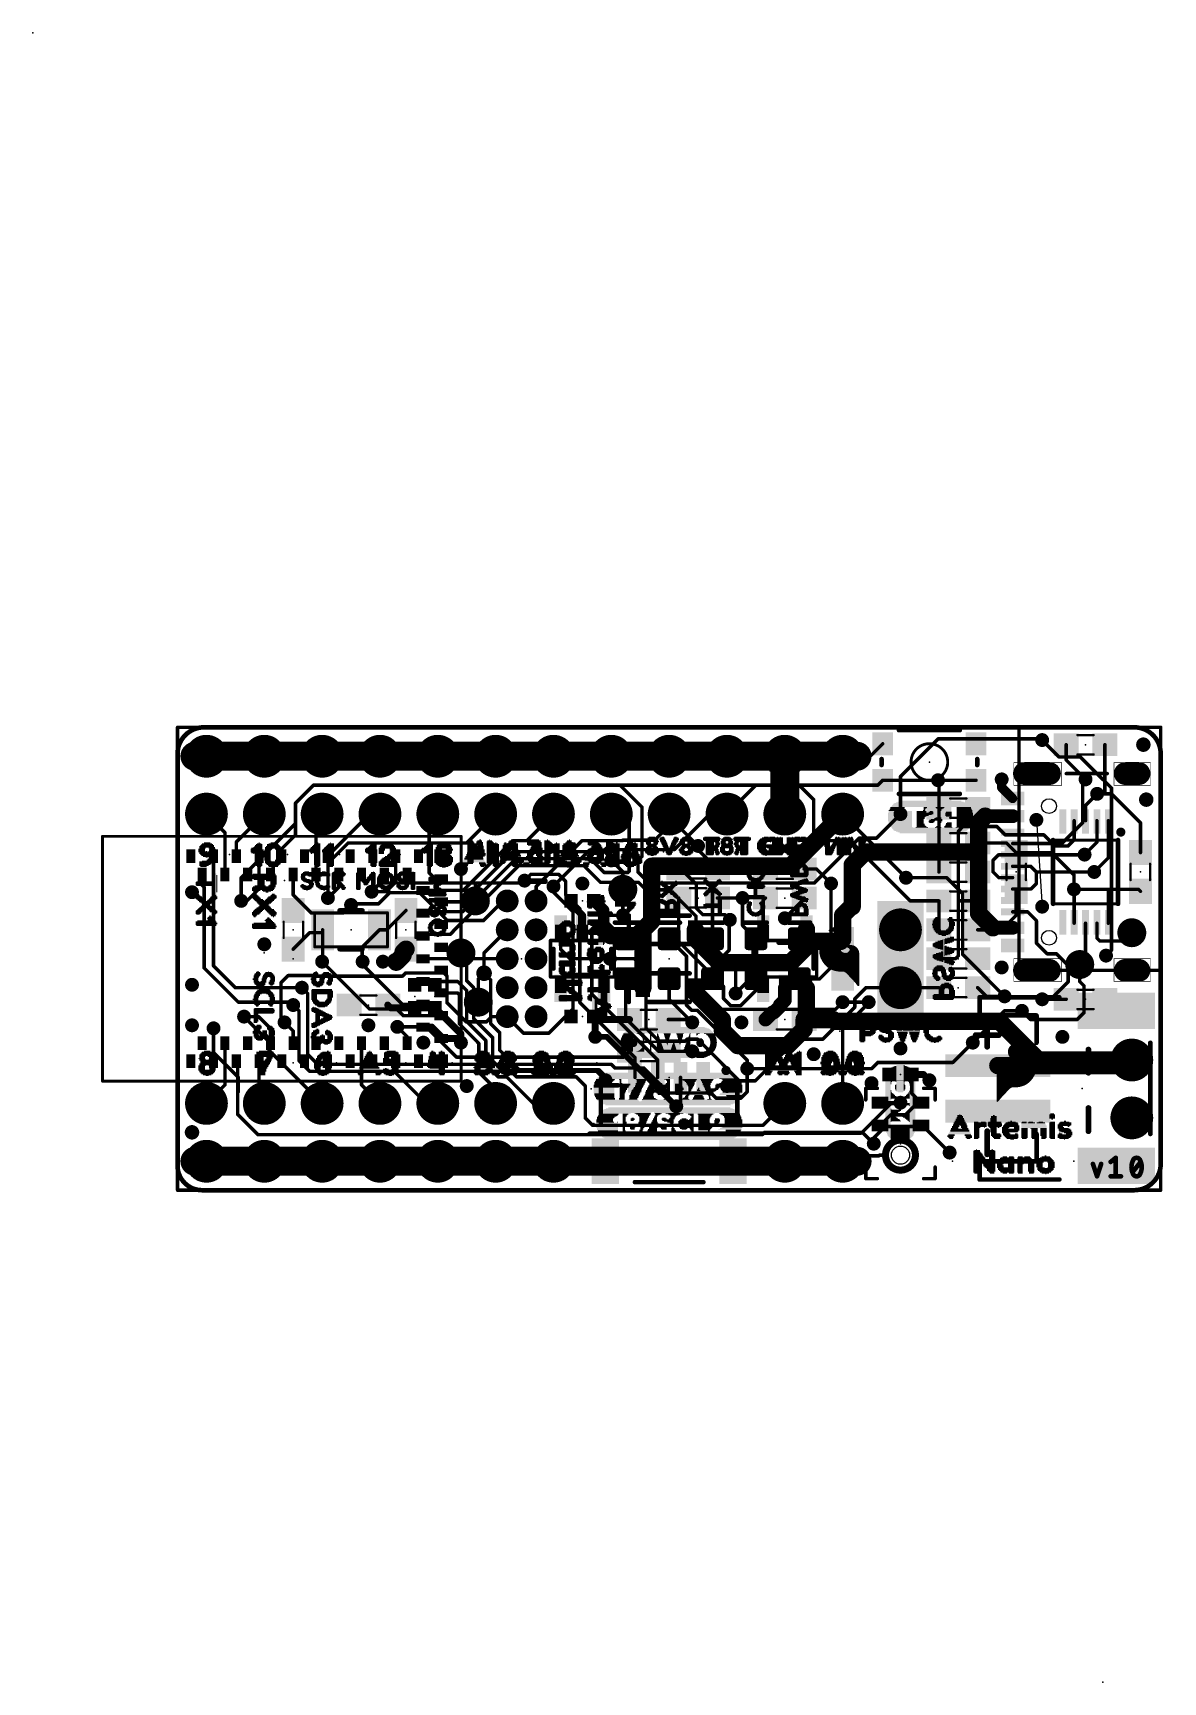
# Model space of a CAD drawing. Extents: x -6.3 to 43.3, y -21.6 to 50.8.
import ezdxf

# ---------------------------------------------------------------- set-up
doc = ezdxf.new("R2010")
doc.units = 0
for name, color, linetype in [('1', 12, 'CONTINUOUS'), ('15', 30, 'CONTINUOUS'), ('16', 132, 'CONTINUOUS'), ('17', 110, 'CONTINUOUS'), ('18', 110, 'CONTINUOUS'), ('19', 53, 'CONTINUOUS'), ('2', 41, 'CONTINUOUS'), ('20', 31, 'CONTINUOUS'), ('21', 41, 'CONTINUOUS'), ('22', 40, 'CONTINUOUS'), ('23', 53, 'CONTINUOUS'), ('24', 53, 'CONTINUOUS'), ('46', 140, 'CONTINUOUS'), ('51', 53, 'CONTINUOUS')]:
    doc.layers.add(name, color=color, linetype=linetype)

# ---------------------------------------------------------------- blocks, each defined once
blk = doc.blocks.new('RECT')
blk.add_solid([(-0.5, -0.5), (0.5, -0.5), (-0.5, 0.5), (0.5, 0.5)])
blk = doc.blocks.new('RECT160000X160000R30')
at = {"const_width": 0.15}
blk.add_lwpolyline([(0.425, -0.35), (0.425, 0.35, 0.4142), (0.35, 0.425), (-0.35, 0.425, 0.4142), (-0.425, 0.35), (-0.425, -0.35, 0.4142), (-0.35, -0.425), (0.35, -0.425, 0.4142)], format="xyb", close=True, dxfattribs=at)
blk.add_solid([(-0.3754, -0.3754), (0.3754, -0.3754), (-0.3754, 0.3754), (0.3754, 0.3754)])
blk = doc.blocks.new('PIE')
at = {"const_width": 0.5}
blk.add_lwpolyline([(0, -0.25, 1), (0, 0.25, 1), (0, -0.25)], format="xyb", dxfattribs=at)
blk = doc.blocks.new('ROUNDP')
at = {"const_width": 0.5}
blk.add_lwpolyline([(0, -0.25, 1), (0, 0.25, 1), (0, -0.25)], format="xyb", dxfattribs=at)
blk = doc.blocks.new('RECT160000X336000R100')
at = {"const_width": 0.5}
blk.add_lwpolyline([(0.25, -0.55), (0.25, 0.55, 0.4142), (0, 0.8), (0, 0.8, 0.4142), (-0.25, 0.55), (-0.25, -0.55, 0.4142), (0, -0.8), (0, -0.8, 0.4142)], format="xyb", close=True, dxfattribs=at)
blk.add_solid([(-0.0254, -0.5754), (0.0254, -0.5754), (-0.0254, 0.5754), (0.0254, 0.5754)])
blk = doc.blocks.new('RECT160000X256000R100')
at = {"const_width": 0.5}
blk.add_lwpolyline([(0.25, -0.3), (0.25, 0.3, 0.4142), (0, 0.55), (0, 0.55, 0.4142), (-0.25, 0.3), (-0.25, -0.3, 0.4142), (0, -0.55), (0, -0.55, 0.4142)], format="xyb", close=True, dxfattribs=at)
blk.add_solid([(-0.0254, -0.3254), (0.0254, -0.3254), (-0.0254, 0.3254), (0.0254, 0.3254)])
blk = doc.blocks.new('ROUNDV')
at = {"const_width": 0.5}
blk.add_lwpolyline([(0, -0.25, 1), (0, 0.25, 1), (0, -0.25)], format="xyb", dxfattribs=at)

msp = doc.modelspace()

# ---------------------------------------------------------------- linework, layer by layer
at = {"layer": '1'}
for points, const_width in [([(0, 0), (0, 20.32)], 0.1524), ([(0, 20.32), (43.18, 20.32)], 0.1524), ([(36.957, 9.652), (36.957, 20.32)], 0.1524), ([(36.957, 20.32), (43.18, 20.32)], 0.1524), ([(43.18, 20.32), (43.18, 0)], 0.1524), ([(43.18, 20.32), (43.18, 9.652)], 0.1524), ([(31.75, 18.161), (33.401, 19.812)], 0.1524), ([(33.401, 19.812), (37.9222, 19.812)], 0.1524), ([(37.9222, 19.812), (37.973, 19.7612)], 0.1524), ([(39.028, 18.884), (39.028, 19.558)], 0.1524), ([(40.728, 19.558), (40.728, 17.399)], 0.1524), ([(39.878, 18.034), (39.028, 18.884)], 0.1524), ([(31.75, 16.51), (31.75, 18.161)], 0.1524), ([(5.1816, 16.994), (5.866, 17.6784)], 0.1524), ([(5.866, 17.6784), (5.8674, 17.6784)], 0.1524), ([(5.8674, 17.6784), (5.969, 17.78)], 0.1524), ([(5.969, 17.78), (27.305, 17.78)], 0.1524), ([(27.305, 17.78), (27.94, 17.145)], 0.1524), ([(33.44, 17.957), (33.401, 17.996)], 0.1524), ([(33.44, 16.764), (33.44, 17.957)], 0.1524), ([(39.878, 16.891), (40.386, 17.399)], 0.1524), ([(40.386, 17.399), (40.728, 17.399)], 0.1524), ([(40.386, 17.399), (41.021, 17.399)], 0.1524), ([(41.021, 17.399), (42.291, 16.129)], 0.1524), ([(5.1816, 16.1036), (5.1816, 16.994)], 0.1524), ([(27.94, 17.145), (27.94, 15.6711)], 0.1524), ([(33.44, 15.24), (33.44, 16.764)], 0.1524), ([(39.878, 16.22), (39.878, 16.891)], 0.1524), ([(2.794, 13.716), (5.1816, 16.1036)], 0.1524), ([(12.7, 15.24), (13.97, 16.51)], 0.1524), ([(20.955, 15.367), (21.59, 16.002)], 0.1524), ([(21.59, 16.002), (21.59, 16.51)], 0.1524), ([(21.8186, 14.9529), (23.2741, 16.4084)], 0.1524), ([(23.2741, 16.4084), (24.0298, 16.4084)], 0.1524), ([(24.0298, 16.4084), (24.13, 16.5086)], 0.1524), ([(24.13, 16.5086), (24.13, 16.51)], 0.1524), ([(29.21, 16.4988), (29.21, 16.51)], 0.1524), ([(31.9928, 13.716), (29.21, 16.4988)], 0.1524), ([(34.4953, 15.9686), (34.3614, 15.8347)], 0.1524), ([(35.9744, 15.9686), (34.4953, 15.9686)], 0.1524), ([(36.3444, 15.5986), (35.9744, 15.9686)], 0.1524), ([(39.378, 16.22), (39.378, 15.375)], 0.1524), ([(40.378, 16.22), (40.378, 15.2734)], 0.1524), ([(40.878, 16.22), (40.878, 14.589)], 0.1524), ([(42.291, 16.129), (42.291, 14.82)], 0.1524), ([(6.604, 14.351), (7.493, 15.24)], 0.1524), ([(7.493, 15.24), (12.7, 15.24)], 0.1524), ([(15.748, 13.3273), (17.7623, 15.3416)], 0.1524), ([(17.7623, 15.3416), (19.534, 15.3416)], 0.1524), ([(19.534, 15.3416), (19.5594, 15.367)], 0.1524), ([(19.5594, 15.367), (20.955, 15.367)], 0.1524), ([(27.94, 15.6711), (28.2695, 15.3416)], 0.1524), ([(28.2695, 15.3416), (29.5395, 15.3416)], 0.1524), ([(29.5395, 15.3416), (32.1811, 12.7)], 0.1524), ([(33.44, 13.97), (33.44, 15.24)], 0.1524), ([(34.3614, 15.8194), (34.29, 15.748)], 0.1524), ([(34.29, 12.7), (34.29, 15.748)], 0.1524), ([(34.3614, 15.8347), (34.3614, 15.8194)], 0.1524), ([(36.41, 15.24), (35.14, 15.24)], 0.1524), ([(38.0455, 15.5986), (36.3444, 15.5986)], 0.1524), ([(36.83, 14.82), (36.41, 15.24)], 0.1524), ([(38.5311, 15.113), (38.0455, 15.5986)], 0.1524), ([(39.378, 15.375), (39.116, 15.113)], 0.1524), ([(40.378, 15.2734), (39.8366, 14.732)], 0.1524), ([(16.51, 13.3427), (18.0987, 14.9314)], 0.1524), ([(18.0987, 14.9314), (18.749, 14.9314)], 0.1524), ([(18.749, 14.9314), (18.8291, 15.0114)], 0.1524), ([(18.8291, 15.0114), (19.2709, 15.0114)], 0.1524), ([(19.05, 14.478), (19.558, 13.97)], 0.1524), ([(19.2709, 15.0114), (19.3294, 14.9529)], 0.1524), ([(19.3294, 14.9529), (21.8186, 14.9529)], 0.1524), ([(20.828, 14.224), (20.828, 11.818)], 0.762), ([(22.86, 14.947), (22.86, 15.113)], 0.1524), ([(23.71, 14.097), (22.86, 14.947)], 0.1524), ([(38.393, 14.82), (36.83, 14.82)], 0.1524), ([(38.393, 14.82), (39.37, 13.843)], 0.1524), ([(39.116, 15.113), (38.5311, 15.113)], 0.1524), ([(40.878, 14.589), (40.259, 13.97)], 0.1524), ([(2.794, 12.7), (2.794, 13.716)], 0.1524), ([(6.604, 12.827), (6.604, 14.351)], 0.1524), ([(19.558, 13.97), (19.558, 13.208)], 0.1524), ([(22.1133, 14.097), (22.01, 14.097)], 0.1524), ([(22.7886, 13.4217), (22.1133, 14.097)], 0.1524), ([(23.71, 14.097), (25.82, 14.097)], 0.1524), ([(27.52, 14.097), (28.067, 14.097)], 0.1524), ([(28.067, 14.097), (28.702, 13.462)], 0.1524), ([(35.14, 13.97), (35.14, 12.7)], 0.1524), ([(39.37, 13.843), (39.37, 13.208)], 0.1524), ([(8.5242, 13.1028), (8.9052, 13.4838)], 0.1524), ([(9.3337, 13.081), (8.8221, 12.5694)], 0.1524), ([(8.9052, 13.4838), (13.081, 13.4838)], 0.1524), ([(9.3561, 13.0586), (9.3337, 13.081)], 0.1524), ([(10.6277, 13.0586), (9.3561, 13.0586)], 0.1524), ([(11.8499, 11.8364), (10.6277, 13.0586)], 0.1524), ([(13.081, 13.4838), (15.1348, 13.4838)], 0.1524), ([(13.081, 12.7), (13.081, 13.4838)], 0.1524), ([(15.24, 13.589), (15.1348, 13.4838)], 0.1524), ([(15.748, 12.7), (15.748, 13.3273)], 0.1524), ([(16.51, 13.335), (16.51, 13.3427)], 0.1524), ([(19.558, 13.208), (19.558, 12.065)], 0.1524), ([(22.7886, 12.3751), (22.7886, 13.4217)], 0.1524), ([(36.83, 12.065), (36.83, 13.12)], 0.1524), ([(39.37, 13.208), (39.378, 13.2)], 0.1524), ([(39.386, 13.208), (39.378, 13.2)], 0.1524), ([(39.378, 13.2), (39.378, 11.72)], 0.1524), ([(40.894, 13.208), (39.386, 13.208)], 0.1524), ([(40.878, 13.192), (40.894, 13.208)], 0.1524), ([(40.878, 11.72), (40.878, 13.192)], 0.1524), ([(42.203, 13.208), (40.894, 13.208)], 0.1524), ([(42.203, 13.208), (42.291, 13.12)], 0.1524), ([(7.62, 12.5218), (7.6676, 12.5694)], 0.1524), ([(7.6676, 12.5694), (8.8221, 12.5694)], 0.1524), ([(9.183, 11.43), (10.033, 12.28)], 0.1524), ([(14.3023, 12.7), (13.4387, 11.8364)], 0.1524), ([(14.478, 12.7), (14.3023, 12.7)], 0.1524), ([(17.28, 12.5701), (17.28, 12.7)], 0.3048), ([(17.7908, 12.0594), (17.28, 12.5701)], 0.3048), ([(18.28, 12.7), (18.2964, 12.7)], 0.508), ([(18.2964, 12.7), (18.7154, 12.281)], 0.508), ([(18.7154, 11.4747), (18.7154, 12.281)], 0.508), ([(22.01, 10.9169), (22.01, 12.827)], 0.1524), ([(23.0653, 12.0984), (22.7886, 12.3751)], 0.1524), ([(24.8128, 12.827), (23.71, 12.827)], 0.1524), ([(25.72, 12.727), (25.82, 12.827)], 0.1524), ([(25.72, 11.4601), (25.72, 12.727)], 0.1524), ([(27.52, 12.788), (26.67, 11.938)], 0.1524), ([(27.52, 12.827), (27.52, 12.788)], 0.1524), ([(29.21, 12.065), (29.591, 12.446)], 0.762), ([(29.21, 11.01), (29.21, 12.065)], 0.762), ([(32.1811, 12.7), (33.44, 12.7)], 0.1524), ([(33.44, 12.7), (33.44, 11.43)], 0.1524), ([(35.14, 12.7), (34.29, 12.7)], 0.1524), ([(34.29, 10.287), (34.29, 12.7)], 0.1524), ([(12.446, 11.8364), (11.8499, 11.8364)], 0.1524), ([(13.4387, 11.8364), (12.446, 11.8364)], 0.1524), ([(12.446, 10.414), (12.446, 11.8364)], 0.1524), ([(17.78, 11.4601), (17.7908, 11.4709)], 0.3048), ([(17.7908, 12.0594), (17.7908, 11.4709)], 0.3048), ([(18.73, 11.4601), (18.7154, 11.4747)], 0.762), ([(18.73, 11.4601), (19.0141, 11.176)], 0.762), ([(20.186, 11.176), (20.44, 11.43)], 0.762), ([(20.828, 11.818), (20.44, 11.43)], 0.762), ([(20.44, 8.89), (20.44, 11.43)], 0.762), ([(22.74, 11.43), (22.74, 11.049)], 0.762), ([(24.0284, 12.0984), (23.0653, 12.0984)], 0.1524), ([(24.257, 11.8698), (24.0284, 12.0984)], 0.1524), ([(27.62, 11.4601), (27.62, 10.922)], 0.762), ([(36.195, 11.43), (36.83, 12.065)], 0.1524), ([(39.878, 11.72), (39.878, 10.16)], 0.1524), ([(40.378, 11.72), (40.378, 11.0657)], 0.1524), ([(5.08, 10.58), (5.803, 11.303)], 0.1524), ([(5.803, 11.303), (6.37, 11.303)], 0.1524), ([(6.37, 11.303), (6.37, 11.43)], 0.1524), ([(6.37, 10.053), (6.37, 11.303)], 0.1524), ([(8.108, 10.668), (8.87, 11.43)], 0.1524), ([(8.87, 11.43), (9.183, 11.43)], 0.1524), ([(10.033, 10.58), (9.9034, 10.4504)], 0.762), ([(13.462, 10.414), (14.478, 11.43)], 0.1524), ([(16.83, 10.5711), (16.83, 11.4601)], 0.1524), ([(20.186, 11.176), (19.0141, 11.176)], 0.762), ([(23.9776, 8.9493), (22.01, 10.9169)], 0.1524), ([(22.74, 11.049), (23.7957, 9.9933)], 0.762), ([(27.62, 10.6893), (26.924, 9.9933)], 0.762), ([(27.62, 10.922), (27.62, 10.6893)], 0.762), ([(29.122, 10.922), (27.62, 10.922)], 0.762), ([(29.21, 11.01), (29.122, 10.922)], 0.762), ([(36.195, 11.43), (35.14, 11.43)], 0.1524), ([(40.378, 11.0657), (40.5063, 10.9374)], 0.1524), ([(40.5063, 10.9374), (41.021, 10.9374)], 0.1524), ([(41.021, 10.9374), (41.5037, 10.9374)], 0.1524), ([(41.021, 10.541), (41.021, 10.9374)], 0.1524), ([(41.8693, 11.303), (41.5037, 10.9374)], 0.1524), ([(41.91, 11.303), (41.8693, 11.303)], 0.1524), ([(8.108, 10.668), (8.108, 10.053)], 0.1524), ([(9.5765, 10.033), (9.017, 10.033)], 0.254), ([(9.6019, 10.0076), (9.5765, 10.033)], 0.762), ([(9.6019, 10.0076), (9.9034, 10.3091)], 0.762), ([(9.9034, 10.4504), (9.9034, 10.3091)], 0.762), ([(13.462, 9.525), (13.462, 10.414)], 0.1524), ([(17.2411, 10.16), (16.83, 10.5711)], 0.1524), ([(18.989, 10.16), (17.2411, 10.16)], 0.1524), ([(23.7957, 9.9933), (24.511, 9.9933)], 0.762), ([(24.511, 9.9933), (26.924, 9.9933)], 0.762), ([(33.44, 10.16), (34.163, 10.16)], 0.1524), ([(34.163, 10.16), (34.29, 10.287)], 0.1524), ([(39.878, 10.16), (39.624, 9.906)], 0.1524), ([(40.7773, 10.2973), (41.021, 10.541)], 0.1524), ([(4.5466, 9.1109), (4.8591, 9.4234)], 0.1524), ([(4.8591, 9.4234), (5.9359, 9.4234)], 0.1524), ([(5.9359, 9.4234), (5.9613, 9.398)], 0.1524), ([(5.9613, 9.398), (9.8797, 9.398)], 0.1524), ([(6.35, 10.033), (6.37, 10.053)], 0.1524), ([(8.128, 10.033), (8.108, 10.053)], 0.1524), ([(9.8797, 9.398), (10.0193, 9.5376)], 0.1524), ([(10.0193, 9.5376), (11.6977, 9.5376)], 0.1524), ([(11.8316, 9.4037), (11.6977, 9.5376)], 0.1524), ([(11.8316, 9.4037), (11.8316, 8.2344)], 0.1524), ([(13.208, 9.271), (13.462, 9.525)], 0.1524), ([(18.73, 8.8599), (18.73, 9.337)], 0.1524), ([(24.511, 8.636), (24.511, 9.9933)], 0.1524), ([(43.18, 9.652), (36.957, 9.652)], 0.1524), ([(39.624, 9.1593), (39.624, 9.906)], 0.1524), ([(4.5466, 7.5184), (4.5466, 9.1109)], 0.1524), ([(5.461, 8.89), (5.715, 8.636)], 0.1524), ([(5.715, 8.636), (5.715, 5.969)], 0.1524), ([(13.208, 8.255), (13.208, 9.271)], 0.1524), ([(18.73, 8.8599), (18.73, 7.554)], 0.3048), ([(22.74, 8.89), (22.733, 8.883)], 0.762), ([(22.733, 8.6784), (22.733, 8.883)], 0.762), ([(23.9268, 7.4846), (22.733, 8.6784)], 0.762), ([(23.9776, 8.4151), (23.9776, 8.9493)], 0.1524), ([(25.4892, 8.8599), (24.7319, 8.1026)], 0.1524), ([(25.72, 8.8599), (25.4892, 8.8599)], 0.1524), ([(26.67, 8.8599), (26.67, 8.343)], 0.6096), ([(27.62, 8.8599), (27.62, 7.593)], 0.762), ([(33.44, 8.89), (31.75, 8.89)], 0.1524), ([(35.14, 8.89), (35.521, 8.509)], 0.1524), ([(39.8066, 8.9767), (39.624, 9.1593)], 0.1524), ([(39.8066, 7.7873), (39.8066, 8.9767)], 0.1524), ([(5.08, 8.128), (5.334, 7.874)], 0.1524), ([(9.351, 8.009), (9.232, 8.128)], 0.3048), ([(10.414, 8.009), (9.351, 8.009)], 0.3048), ([(10.414, 8.009), (11.303, 8.009)], 0.3048), ([(11.303, 8.009), (12.446, 6.866)], 0.3048), ([(11.8316, 8.2344), (12.6746, 7.3914)], 0.1524), ([(24.2901, 8.1026), (23.9776, 8.4151)], 0.1524), ([(24.7319, 8.1026), (24.2901, 8.1026)], 0.1524), ([(26.1297, 7.8027), (25.82, 7.493)], 0.6096), ([(26.1844, 7.8027), (26.1297, 7.8027)], 0.6096), ([(26.4522, 8.0705), (26.1844, 7.8027)], 0.6096), ([(26.67, 8.343), (26.4522, 8.1252)], 0.6096), ([(26.4522, 8.1252), (26.4522, 8.0705)], 0.6096), ([(27.52, 7.493), (27.62, 7.593)], 0.762), ([(30.353, 8.255), (29.21, 8.255)], 0.1524), ([(35.521, 8.509), (36.322, 8.509)], 0.1524), ([(39.028, 8.382), (37.973, 8.382)], 0.1524), ([(4.0132, 6.5278), (2.921, 7.62)], 0.1524), ([(4.699, 7.366), (4.5466, 7.5184)], 0.1524), ([(5.334, 7.874), (5.334, 5.6881)], 0.1524), ([(10.922, 7.1708), (9.652, 7.1708)], 0.1524), ([(12.2508, 5.842), (10.922, 7.1708)], 0.1524), ([(12.6746, 7.3914), (13.5657, 7.3914)], 0.1524), ([(13.5657, 7.3914), (13.7943, 7.62)], 0.1524), ([(13.7943, 7.62), (14.478, 7.62)], 0.1524), ([(18.28, 7.62), (18.415, 7.62)], 0.3048), ([(18.407, 7.493), (18.28, 7.62)], 0.3048), ([(18.3468, 7.5518), (18.415, 7.62)], 0.3048), ([(18.3468, 6.731), (18.3468, 7.5518)], 0.3048), ([(18.669, 7.493), (18.407, 7.493)], 0.3048), ([(18.73, 7.554), (18.669, 7.493)], 0.3048), ([(19.851, 7.493), (18.669, 7.493)], 0.3048), ([(21.551, 7.493), (22.479, 7.493)], 0.1524), ([(22.479, 7.493), (22.606, 7.366)], 0.1524), ([(23.9268, 7.0188), (23.9268, 7.4846)], 0.762), ([(24.5956, 6.35), (23.9268, 7.0188)], 0.762), ([(27.52, 7.073), (26.797, 6.35)], 0.762), ([(27.52, 7.073), (27.52, 7.493)], 0.762), ([(27.52, 7.493), (28.7866, 7.493)], 0.762), ([(28.7866, 7.493), (28.8628, 7.4168)], 0.762), ([(28.8628, 7.4168), (36.0935, 7.4168)], 0.762), ([(36.0935, 7.4168), (37.7953, 5.715)], 0.762), ([(37.084, 7.874), (37.465, 7.493)], 0.1524), ([(37.465, 7.493), (39.5123, 7.493)], 0.1524), ([(39.5123, 7.493), (39.8066, 7.7873)], 0.1524), ([(1.58, 7.1066), (1.58, 6.04)], 0.1524), ([(4.0132, 6.5278), (4.0132, 6.1468)], 0.1524), ([(12.446, 6.866), (12.446, 6.477)], 0.3048), ([(26.797, 6.35), (24.5956, 6.35)], 0.762), ([(34.0566, 5.6086), (34.925, 6.477)], 0.1524), ([(1.58, 6.04), (2.667, 4.953)], 0.1524), ([(4.0132, 6.1468), (6.35, 3.81)], 0.1524), ([(5.715, 5.969), (6.1599, 5.5241)], 0.1524), ([(19.597, 5.842), (12.2508, 5.842)], 0.1524), ([(19.851, 6.096), (19.597, 5.842)], 0.1524), ([(21.551, 6.096), (22.606, 6.096)], 0.1524), ([(37.7953, 5.715), (41.91, 5.715)], 0.762), ([(5.334, 5.6881), (5.8028, 5.2193)], 0.1524), ([(5.8028, 5.2193), (18.4027, 5.2193)], 0.1524), ([(6.1599, 5.5241), (19.0496, 5.5241)], 0.1524), ([(18.4027, 5.2193), (18.796, 4.826)], 0.1524), ([(19.0496, 5.5241), (19.2063, 5.3674)], 0.1524), ([(19.2063, 5.3674), (20.4753, 5.3674)], 0.1524), ([(20.4753, 5.3674), (21.5755, 4.2672)], 0.1524), ([(25.019, 4.318), (25.019, 5.334)], 0.1524), ([(25.019, 5.334), (30.48, 5.334)], 0.1524), ([(30.48, 5.334), (30.7546, 5.6086)], 0.1524), ([(30.7546, 5.6086), (34.0566, 5.6086)], 0.1524), ([(32.25, 5.08), (32.758, 5.08)], 0.3048), ([(32.25, 4.24), (32.25, 5.08)], 0.1524), ([(33.012, 4.826), (32.758, 5.08)], 0.3048), ([(2.667, 4.3194), (2.6416, 4.294)], 0.1524), ([(2.6416, 4.294), (2.6416, 3.326)], 0.1524), ([(2.667, 4.953), (2.667, 4.3194)], 0.1524), ([(21.5755, 4.2672), (23.4265, 4.2672)], 0.1524), ([(23.4265, 4.2672), (23.6551, 4.0386)], 0.1524), ([(24.7396, 4.0386), (25.019, 4.318)], 0.1524), ([(33.02, 4.826), (33.012, 4.826)], 0.3048), ([(23.6551, 4.0386), (24.7396, 4.0386)], 0.1524), ([(30.85, 3.84), (31.75, 3.84)], 0.1524), ([(31.9709, 3.3066), (32.5043, 3.84)], 0.1524), ([(32.65, 3.84), (32.25, 4.24)], 0.1524), ([(32.5043, 3.84), (32.65, 3.84)], 0.1524), ([(2.6416, 3.326), (3.326, 2.6416)], 0.1524), ([(30.85, 2.84), (31.3166, 3.3066)], 0.1524), ([(31.3166, 3.3066), (31.9709, 3.3066)], 0.1524), ([(32.72, 2.84), (32.65, 2.84)], 0.1524), ([(33.909, 1.651), (32.72, 2.84)], 0.1524), ([(3.326, 2.6416), (3.3274, 2.6416)], 0.1524), ([(3.3274, 2.6416), (3.5306, 2.4384)], 0.1524), ([(3.5306, 2.4384), (25.6794, 2.4384)], 0.1524), ([(25.6794, 2.4384), (25.781, 2.54)], 0.1524), ([(25.781, 2.54), (30.0779, 2.54)], 0.1524), ([(30.0779, 2.54), (30.5767, 2.0412)], 0.1524), ([(31.4896, 2.1686), (31.1214, 1.8004)], 0.1524), ([(31.3, 2.2135), (31.1772, 2.1128)], 0.01), ([(31.247, 2.17), (31.75, 2.17)], 0.01), ([(31.2592, 2.18), (31.75, 2.18)], 0.01), ([(31.2714, 2.19), (31.75, 2.19)], 0.01), ([(31.2836, 2.2), (31.75, 2.2)], 0.01), ([(31.2957, 2.21), (31.75, 2.21)], 0.01), ([(31.44, 2.2883), (31.3, 2.2135)], 0.01), ([(31.3122, 2.22), (31.75, 2.22)], 0.01), ([(31.3309, 2.23), (31.75, 2.23)], 0.01), ([(31.3496, 2.24), (31.75, 2.24)], 0.01), ([(31.3683, 2.25), (31.75, 2.25)], 0.01), ([(31.387, 2.26), (31.75, 2.26)], 0.01), ([(31.4057, 2.27), (31.75, 2.27)], 0.01), ([(31.7286, 2.1686), (31.4896, 2.1686)], 0.1524), ([(31.4244, 2.28), (31.75, 2.28)], 0.01), ([(31.592, 2.3344), (31.44, 2.2883)], 0.01), ([(31.4455, 2.29), (31.75, 2.29)], 0.01), ([(31.4785, 2.3), (31.75, 2.3)], 0.01), ([(31.5114, 2.31), (31.75, 2.31)], 0.01), ([(31.5444, 2.32), (31.75, 2.32)], 0.01), ([(31.5774, 2.33), (31.75, 2.33)], 0.01), ([(31.75, 2.35), (31.592, 2.3344)], 0.01), ([(31.6485, 2.34), (31.75, 2.34)], 0.01), ([(31.75, 2.19), (31.7286, 2.1686)], 0.1524), ([(31.7714, 2.1686), (31.75, 2.19)], 0.1524), ([(32.0104, 2.1686), (31.7714, 2.1686)], 0.1524), ([(31.75, 2.05), (31.75, 2.35)], 0.01), ([(31.908, 2.3344), (31.75, 2.35)], 0.01), ([(31.75, 2.35), (31.75, 2.05)], 0.01), ([(31.75, 2.34), (31.8515, 2.34)], 0.01), ([(31.75, 2.33), (31.9227, 2.33)], 0.01), ([(31.75, 2.32), (31.9556, 2.32)], 0.01), ([(31.75, 2.31), (31.9886, 2.31)], 0.01), ([(31.75, 2.3), (32.0216, 2.3)], 0.01), ([(31.75, 2.29), (32.0545, 2.29)], 0.01), ([(31.75, 2.28), (32.0756, 2.28)], 0.01), ([(31.75, 2.27), (32.0943, 2.27)], 0.01), ([(31.75, 2.26), (32.113, 2.26)], 0.01), ([(31.75, 2.25), (32.1317, 2.25)], 0.01), ([(31.75, 2.24), (32.1504, 2.24)], 0.01), ([(31.75, 2.23), (32.1691, 2.23)], 0.01), ([(31.75, 2.22), (32.1878, 2.22)], 0.01), ([(31.75, 2.21), (32.2043, 2.21)], 0.01), ([(31.75, 2.2), (32.2165, 2.2)], 0.01), ([(31.75, 2.19), (32.2286, 2.19)], 0.01), ([(31.75, 2.18), (32.2408, 2.18)], 0.01), ([(31.75, 2.17), (32.253, 2.17)], 0.01), ([(32.06, 2.2883), (31.908, 2.3344)], 0.01), ([(32.3786, 1.8004), (32.0104, 2.1686)], 0.1524), ([(32.2, 2.2135), (32.06, 2.2883)], 0.01), ([(32.3228, 2.1128), (32.2, 2.2135)], 0.01), ([(29.48, 1.54), (29.21, 1.27)], 0.1524), ([(30.3235, 1.54), (29.48, 1.54)], 0.1524), ([(30.3557, 1.5078), (30.3235, 1.54)], 0.1524), ([(30.7976, 1.5078), (30.3557, 1.5078)], 0.1524), ([(30.8298, 1.54), (30.7976, 1.5078)], 0.1524), ([(31.1, 1.54), (30.8298, 1.54)], 0.1524), ([(30.9556, 1.698), (30.94, 1.54)], 0.01), ([(31.24, 1.54), (30.94, 1.54)], 0.01), ([(30.94, 1.54), (30.9556, 1.382)], 0.01), ([(30.94, 1.54), (31.24, 1.54)], 0.01), ([(30.94, 1.54), (31.24, 1.54)], 0.01), ([(30.941, 1.55), (31.2411, 1.55)], 0.01), ([(30.941, 1.53), (31.2411, 1.53)], 0.01), ([(30.942, 1.56), (31.2423, 1.56)], 0.01), ([(30.942, 1.52), (31.2423, 1.52)], 0.01), ([(30.943, 1.57), (31.2434, 1.57)], 0.01), ([(30.943, 1.51), (31.2434, 1.51)], 0.01), ([(30.9439, 1.58), (31.2445, 1.58)], 0.01), ([(30.9439, 1.5), (31.2445, 1.5)], 0.01), ([(30.9449, 1.59), (31.2456, 1.59)], 0.01), ([(30.9449, 1.49), (31.2456, 1.49)], 0.01), ([(30.9459, 1.6), (31.2468, 1.6)], 0.01), ([(30.9459, 1.48), (31.2468, 1.48)], 0.01), ([(30.9469, 1.61), (31.2479, 1.61)], 0.01), ([(30.9469, 1.47), (31.2479, 1.47)], 0.01), ([(30.9479, 1.62), (31.249, 1.62)], 0.01), ([(30.9479, 1.46), (31.249, 1.46)], 0.01), ([(30.9489, 1.63), (31.2501, 1.63)], 0.01), ([(30.9489, 1.45), (31.2501, 1.45)], 0.01), ([(30.9499, 1.64), (31.2513, 1.64)], 0.01), ([(30.9508, 1.65), (31.2524, 1.65)], 0.01), ([(30.9518, 1.66), (31.2551, 1.66)], 0.01), ([(30.9528, 1.67), (31.2586, 1.67)], 0.01), ([(30.9538, 1.68), (31.2621, 1.68)], 0.01), ([(30.9548, 1.69), (31.2656, 1.69)], 0.01), ([(31.0017, 1.85), (30.9556, 1.698)], 0.01), ([(30.9562, 1.7), (31.2691, 1.7)], 0.01), ([(30.9592, 1.71), (31.2726, 1.71)], 0.01), ([(30.9622, 1.72), (31.2761, 1.72)], 0.01), ([(30.9653, 1.73), (31.2796, 1.73)], 0.01), ([(30.9683, 1.74), (31.2831, 1.74)], 0.01), ([(30.9713, 1.75), (31.2866, 1.75)], 0.01), ([(30.9744, 1.76), (31.2901, 1.76)], 0.01), ([(30.9774, 1.77), (31.296, 1.77)], 0.01), ([(30.9804, 1.78), (31.3023, 1.78)], 0.01), ([(30.9835, 1.79), (31.3086, 1.79)], 0.01), ([(30.9865, 1.8), (31.3148, 1.8)], 0.01), ([(30.9895, 1.81), (31.3211, 1.81)], 0.01), ([(30.9926, 1.82), (31.3274, 1.82)], 0.01), ([(30.9956, 1.83), (31.3337, 1.83)], 0.01), ([(30.9986, 1.84), (31.34, 1.84)], 0.01), ([(31.0765, 1.99), (31.0017, 1.85)], 0.01), ([(31.0017, 1.85), (31.3463, 1.85)], 0.01), ([(31.007, 1.86), (31.3533, 1.86)], 0.01), ([(31.0124, 1.87), (31.3633, 1.87)], 0.01), ([(31.0177, 1.88), (31.3733, 1.88)], 0.01), ([(31.0231, 1.89), (31.3833, 1.89)], 0.01), ([(31.0284, 1.9), (31.3933, 1.9)], 0.01), ([(31.1214, 1.5614), (31.1, 1.54)], 0.1524), ([(31.1, 1.54), (31.1214, 1.5186)], 0.1524), ([(31.0337, 1.91), (31.4033, 1.91)], 0.01), ([(31.0391, 1.92), (31.4133, 1.92)], 0.01), ([(31.0444, 1.93), (31.4233, 1.93)], 0.01), ([(31.0498, 1.94), (31.434, 1.94)], 0.01), ([(31.1214, 1.8004), (31.1214, 1.5614)], 0.1524), ([(31.1214, 1.5186), (31.1214, 1.2796)], 0.1524), ([(31.0551, 1.95), (31.4499, 1.95)], 0.01), ([(31.0605, 1.96), (31.4659, 1.96)], 0.01), ([(31.0658, 1.97), (31.4818, 1.97)], 0.01), ([(31.0712, 1.98), (31.4977, 1.98)], 0.01), ([(31.1772, 2.1128), (31.0765, 1.99)], 0.01), ([(31.0765, 1.99), (31.5136, 1.99)], 0.01), ([(31.0847, 2), (31.5302, 2)], 0.01), ([(31.0929, 2.01), (31.5587, 2.01)], 0.01), ([(31.1011, 2.02), (31.5873, 2.02)], 0.01), ([(31.1093, 2.03), (31.6159, 2.03)], 0.01), ([(31.1175, 2.04), (31.6613, 2.04)], 0.01), ([(31.1257, 2.05), (31.75, 2.05)], 0.01), ([(31.134, 2.06), (31.75, 2.06)], 0.01), ([(31.1422, 2.07), (31.75, 2.07)], 0.01), ([(31.1504, 2.08), (31.75, 2.08)], 0.01), ([(31.1586, 2.09), (31.75, 2.09)], 0.01), ([(31.1668, 2.1), (31.75, 2.1)], 0.01), ([(31.175, 2.11), (31.75, 2.11)], 0.01), ([(31.1861, 2.12), (31.75, 2.12)], 0.01), ([(31.1983, 2.13), (31.75, 2.13)], 0.01), ([(31.2104, 2.14), (31.75, 2.14)], 0.01), ([(31.2226, 2.15), (31.75, 2.15)], 0.01), ([(31.2348, 2.16), (31.75, 2.16)], 0.01), ([(31.24, 1.54), (31.2528, 1.6535)], 0.01), ([(31.2528, 1.4265), (31.24, 1.54)], 0.01), ([(31.2528, 1.6535), (31.2905, 1.7613)], 0.01), ([(31.2905, 1.7613), (31.3513, 1.858)], 0.01), ([(31.3513, 1.858), (31.432, 1.9387)], 0.01), ([(31.432, 1.9387), (31.5287, 1.9995)], 0.01), ([(31.5287, 1.9995), (31.6365, 2.0372)], 0.01), ([(31.6365, 2.0372), (31.75, 2.05)], 0.01), ([(31.75, 2.16), (32.2652, 2.16)], 0.01), ([(31.75, 2.15), (32.2774, 2.15)], 0.01), ([(31.75, 2.14), (32.2896, 2.14)], 0.01), ([(31.75, 2.13), (32.3017, 2.13)], 0.01), ([(31.75, 2.12), (32.3139, 2.12)], 0.01), ([(31.75, 2.11), (32.325, 2.11)], 0.01), ([(31.75, 2.1), (32.3332, 2.1)], 0.01), ([(31.75, 2.09), (32.3414, 2.09)], 0.01), ([(31.75, 2.08), (32.3496, 2.08)], 0.01), ([(31.75, 2.07), (32.3578, 2.07)], 0.01), ([(31.75, 2.06), (32.3661, 2.06)], 0.01), ([(31.75, 2.05), (31.8635, 2.0372)], 0.01), ([(31.75, 2.05), (32.3743, 2.05)], 0.01), ([(31.8387, 2.04), (32.3825, 2.04)], 0.01), ([(31.8635, 2.0372), (31.9713, 1.9995)], 0.01), ([(31.8841, 2.03), (32.3907, 2.03)], 0.01), ([(31.9127, 2.02), (32.3989, 2.02)], 0.01), ([(31.9413, 2.01), (32.4071, 2.01)], 0.01), ([(31.9698, 2), (32.4153, 2)], 0.01), ([(31.9713, 1.9995), (32.068, 1.9387)], 0.01), ([(31.9864, 1.99), (32.4235, 1.99)], 0.01), ([(32.0023, 1.98), (32.4288, 1.98)], 0.01), ([(32.0182, 1.97), (32.4342, 1.97)], 0.01), ([(32.0341, 1.96), (32.4395, 1.96)], 0.01), ([(32.05, 1.95), (32.4449, 1.95)], 0.01), ([(32.066, 1.94), (32.4502, 1.94)], 0.01), ([(32.068, 1.9387), (32.1487, 1.858)], 0.01), ([(32.0767, 1.93), (32.4556, 1.93)], 0.01), ([(32.0867, 1.92), (32.4609, 1.92)], 0.01), ([(32.0967, 1.91), (32.4663, 1.91)], 0.01), ([(32.1067, 1.9), (32.4716, 1.9)], 0.01), ([(32.1167, 1.89), (32.477, 1.89)], 0.01), ([(32.1267, 1.88), (32.4823, 1.88)], 0.01), ([(32.1367, 1.87), (32.4876, 1.87)], 0.01), ([(32.1467, 1.86), (32.493, 1.86)], 0.01), ([(32.1487, 1.858), (32.2095, 1.7613)], 0.01), ([(32.1537, 1.85), (32.4983, 1.85)], 0.01), ([(32.16, 1.84), (32.5014, 1.84)], 0.01), ([(32.1663, 1.83), (32.5044, 1.83)], 0.01), ([(32.1726, 1.82), (32.5074, 1.82)], 0.01), ([(32.1789, 1.81), (32.5105, 1.81)], 0.01), ([(32.1852, 1.8), (32.5135, 1.8)], 0.01), ([(32.1914, 1.79), (32.5165, 1.79)], 0.01), ([(32.1977, 1.78), (32.5196, 1.78)], 0.01), ([(32.204, 1.77), (32.5226, 1.77)], 0.01), ([(32.2095, 1.7613), (32.2472, 1.6535)], 0.01), ([(32.2099, 1.76), (32.5256, 1.76)], 0.01), ([(32.2134, 1.75), (32.5287, 1.75)], 0.01), ([(32.2169, 1.74), (32.5317, 1.74)], 0.01), ([(32.2204, 1.73), (32.5347, 1.73)], 0.01), ([(32.2239, 1.72), (32.5378, 1.72)], 0.01), ([(32.2274, 1.71), (32.5408, 1.71)], 0.01), ([(32.2309, 1.7), (32.5438, 1.7)], 0.01), ([(32.2344, 1.69), (32.5452, 1.69)], 0.01), ([(32.2379, 1.68), (32.5462, 1.68)], 0.01), ([(32.2414, 1.67), (32.5472, 1.67)], 0.01), ([(32.2449, 1.66), (32.5482, 1.66)], 0.01), ([(32.2472, 1.6535), (32.26, 1.54)], 0.01), ([(32.26, 1.54), (32.2472, 1.4265)], 0.01), ([(32.2476, 1.65), (32.5492, 1.65)], 0.01), ([(32.2487, 1.64), (32.5502, 1.64)], 0.01), ([(32.2499, 1.63), (32.5511, 1.63)], 0.01), ([(32.2499, 1.45), (32.5511, 1.45)], 0.01), ([(32.251, 1.62), (32.5521, 1.62)], 0.01), ([(32.251, 1.46), (32.5521, 1.46)], 0.01), ([(32.2521, 1.61), (32.5531, 1.61)], 0.01), ([(32.2521, 1.47), (32.5531, 1.47)], 0.01), ([(32.2532, 1.6), (32.5541, 1.6)], 0.01), ([(32.2532, 1.48), (32.5541, 1.48)], 0.01), ([(32.2544, 1.59), (32.5551, 1.59)], 0.01), ([(32.2544, 1.49), (32.5551, 1.49)], 0.01), ([(32.2555, 1.58), (32.5561, 1.58)], 0.01), ([(32.2555, 1.5), (32.5561, 1.5)], 0.01), ([(32.2566, 1.57), (32.557, 1.57)], 0.01), ([(32.2566, 1.51), (32.557, 1.51)], 0.01), ([(32.2577, 1.56), (32.558, 1.56)], 0.01), ([(32.2577, 1.52), (32.558, 1.52)], 0.01), ([(32.2589, 1.55), (32.559, 1.55)], 0.01), ([(32.2589, 1.53), (32.559, 1.53)], 0.01), ([(32.56, 1.54), (32.26, 1.54)], 0.01), ([(32.26, 1.54), (32.56, 1.54)], 0.01), ([(32.26, 1.54), (32.56, 1.54)], 0.01), ([(32.3786, 1.5614), (32.3786, 1.8004)], 0.1524), ([(32.4, 1.54), (32.3786, 1.5614)], 0.1524), ([(32.3786, 1.5186), (32.4, 1.54)], 0.1524), ([(32.3786, 1.2796), (32.3786, 1.5186)], 0.1524), ([(32.4235, 1.99), (32.3228, 2.1128)], 0.01), ([(32.4983, 1.85), (32.4235, 1.99)], 0.01), ([(32.5444, 1.698), (32.4983, 1.85)], 0.01), ([(32.56, 1.54), (32.5444, 1.698)], 0.01), ([(32.5444, 1.382), (32.56, 1.54)], 0.01), ([(40.9809, 1.2418), (41.2067, 1.4224)], 0.2032), ([(41.2067, 1.4224), (41.2067, 0.6096)], 0.2032), ([(30.9498, 1.44), (31.2513, 1.44)], 0.01), ([(30.9508, 1.43), (31.2524, 1.43)], 0.01), ([(30.9518, 1.42), (31.2551, 1.42)], 0.01), ([(30.9528, 1.41), (31.2586, 1.41)], 0.01), ([(30.9538, 1.4), (31.2621, 1.4)], 0.01), ([(30.9548, 1.39), (31.2656, 1.39)], 0.01), ([(30.9556, 1.382), (31.0017, 1.23)], 0.01), ([(30.9562, 1.38), (31.2691, 1.38)], 0.01), ([(30.9592, 1.37), (31.2726, 1.37)], 0.01), ([(30.9622, 1.36), (31.2761, 1.36)], 0.01), ([(30.9653, 1.35), (31.2796, 1.35)], 0.01), ([(30.9683, 1.34), (31.2831, 1.34)], 0.01), ([(30.9713, 1.33), (31.2866, 1.33)], 0.01), ([(30.9744, 1.32), (31.2901, 1.32)], 0.01), ([(30.9774, 1.31), (31.296, 1.31)], 0.01), ([(30.9804, 1.3), (31.3023, 1.3)], 0.01), ([(30.9835, 1.29), (31.3086, 1.29)], 0.01), ([(30.9865, 1.28), (31.3148, 1.28)], 0.01), ([(30.9895, 1.27), (31.3211, 1.27)], 0.01), ([(30.9926, 1.26), (31.3274, 1.26)], 0.01), ([(30.9956, 1.25), (31.3337, 1.25)], 0.01), ([(30.9986, 1.24), (31.34, 1.24)], 0.01), ([(31.0017, 1.23), (31.0765, 1.09)], 0.01), ([(31.0017, 1.23), (31.3463, 1.23)], 0.01), ([(31.007, 1.22), (31.3533, 1.22)], 0.01), ([(31.0124, 1.21), (31.3633, 1.21)], 0.01), ([(31.0177, 1.2), (31.3733, 1.2)], 0.01), ([(31.0231, 1.19), (31.3833, 1.19)], 0.01), ([(31.0284, 1.18), (31.3933, 1.18)], 0.01), ([(31.0337, 1.17), (31.4033, 1.17)], 0.01), ([(31.0391, 1.16), (31.4133, 1.16)], 0.01), ([(31.0444, 1.15), (31.4233, 1.15)], 0.01), ([(31.0498, 1.14), (31.434, 1.14)], 0.01), ([(31.1214, 1.2796), (31.4896, 0.9114)], 0.1524), ([(31.0551, 1.13), (31.45, 1.13)], 0.01), ([(31.0605, 1.12), (31.4659, 1.12)], 0.01), ([(31.0658, 1.11), (31.4818, 1.11)], 0.01), ([(31.0712, 1.1), (31.4977, 1.1)], 0.01), ([(31.0765, 1.09), (31.1772, 0.9672)], 0.01), ([(31.0765, 1.09), (31.5136, 1.09)], 0.01), ([(31.0847, 1.08), (31.5302, 1.08)], 0.01), ([(31.0929, 1.07), (31.5587, 1.07)], 0.01), ([(31.1011, 1.06), (31.5873, 1.06)], 0.01), ([(31.1093, 1.05), (31.6159, 1.05)], 0.01), ([(31.1175, 1.04), (31.6613, 1.04)], 0.01), ([(31.1257, 1.03), (31.75, 1.03)], 0.01), ([(31.1339, 1.02), (31.75, 1.02)], 0.01), ([(31.1422, 1.01), (31.75, 1.01)], 0.01), ([(31.1504, 1), (31.75, 1)], 0.01), ([(31.1586, 0.99), (31.75, 0.99)], 0.01), ([(31.1668, 0.98), (31.75, 0.98)], 0.01), ([(31.175, 0.97), (31.75, 0.97)], 0.01), ([(31.1772, 0.9672), (31.3, 0.8665)], 0.01), ([(31.1861, 0.96), (31.75, 0.96)], 0.01), ([(31.1983, 0.95), (31.75, 0.95)], 0.01), ([(31.2104, 0.94), (31.75, 0.94)], 0.01), ([(31.2226, 0.93), (31.75, 0.93)], 0.01), ([(31.2348, 0.92), (31.75, 0.92)], 0.01), ([(31.247, 0.91), (31.75, 0.91)], 0.01), ([(31.2905, 1.3187), (31.2528, 1.4265)], 0.01), ([(31.2592, 0.9), (31.75, 0.9)], 0.01), ([(31.2714, 0.89), (31.75, 0.89)], 0.01), ([(31.2835, 0.88), (31.75, 0.88)], 0.01), ([(31.3513, 1.222), (31.2905, 1.3187)], 0.01), ([(31.2957, 0.87), (31.75, 0.87)], 0.01), ([(31.3, 0.8665), (31.44, 0.7917)], 0.01), ([(31.3122, 0.86), (31.75, 0.86)], 0.01), ([(31.3309, 0.85), (31.75, 0.85)], 0.01), ([(31.3496, 0.84), (31.75, 0.84)], 0.01), ([(31.432, 1.1413), (31.3513, 1.222)], 0.01), ([(31.3683, 0.83), (31.75, 0.83)], 0.01), ([(31.387, 0.82), (31.75, 0.82)], 0.01), ([(31.4057, 0.81), (31.75, 0.81)], 0.01), ([(31.4896, 0.9114), (31.7286, 0.9114)], 0.1524), ([(31.4244, 0.8), (31.75, 0.8)], 0.01), ([(31.5287, 1.0805), (31.432, 1.1413)], 0.01), ([(31.44, 0.7917), (31.592, 0.7456)], 0.01), ([(31.4455, 0.79), (31.75, 0.79)], 0.01), ([(31.4785, 0.78), (31.75, 0.78)], 0.01), ([(31.5114, 0.77), (31.75, 0.77)], 0.01), ([(31.6365, 1.0428), (31.5287, 1.0805)], 0.01), ([(31.5444, 0.76), (31.75, 0.76)], 0.01), ([(31.5773, 0.75), (31.75, 0.75)], 0.01), ([(31.592, 0.7456), (31.75, 0.73)], 0.01), ([(31.75, 1.03), (31.6365, 1.0428)], 0.01), ([(31.6485, 0.74), (31.75, 0.74)], 0.01), ([(31.7286, 0.9114), (31.75, 0.89)], 0.1524), ([(31.75, 0.89), (31.7714, 0.9114)], 0.1524), ([(31.7714, 0.9114), (32.0104, 0.9114)], 0.1524), ([(31.8635, 1.0428), (31.75, 1.03)], 0.01), ([(31.75, 0.73), (31.75, 1.03)], 0.01), ([(31.75, 1.03), (31.75, 0.73)], 0.01), ([(31.75, 1.03), (32.3743, 1.03)], 0.01), ([(31.75, 1.02), (32.3661, 1.02)], 0.01), ([(31.75, 1.01), (32.3578, 1.01)], 0.01), ([(31.75, 1), (32.3496, 1)], 0.01), ([(31.75, 0.99), (32.3414, 0.99)], 0.01), ([(31.75, 0.98), (32.3332, 0.98)], 0.01), ([(31.75, 0.97), (32.325, 0.97)], 0.01), ([(31.75, 0.96), (32.3139, 0.96)], 0.01), ([(31.75, 0.95), (32.3017, 0.95)], 0.01), ([(31.75, 0.94), (32.2896, 0.94)], 0.01), ([(31.75, 0.93), (32.2774, 0.93)], 0.01), ([(31.75, 0.92), (32.2652, 0.92)], 0.01), ([(31.75, 0.91), (32.253, 0.91)], 0.01), ([(31.75, 0.9), (32.2408, 0.9)], 0.01), ([(31.75, 0.89), (32.2286, 0.89)], 0.01), ([(31.75, 0.88), (32.2165, 0.88)], 0.01), ([(31.75, 0.87), (32.2043, 0.87)], 0.01), ([(31.75, 0.86), (32.1878, 0.86)], 0.01), ([(31.75, 0.85), (32.1691, 0.85)], 0.01), ([(31.75, 0.84), (32.1504, 0.84)], 0.01), ([(31.75, 0.83), (32.1317, 0.83)], 0.01), ([(31.75, 0.82), (32.113, 0.82)], 0.01), ([(31.75, 0.81), (32.0943, 0.81)], 0.01), ([(31.75, 0.8), (32.0756, 0.8)], 0.01), ([(31.75, 0.79), (32.0545, 0.79)], 0.01), ([(31.75, 0.78), (32.0215, 0.78)], 0.01), ([(31.75, 0.77), (31.9886, 0.77)], 0.01), ([(31.75, 0.76), (31.9556, 0.76)], 0.01), ([(31.75, 0.75), (31.9227, 0.75)], 0.01), ([(31.75, 0.73), (31.908, 0.7456)], 0.01), ([(31.75, 0.74), (31.8515, 0.74)], 0.01), ([(31.8387, 1.04), (32.3825, 1.04)], 0.01), ([(31.9713, 1.0805), (31.8635, 1.0428)], 0.01), ([(31.8841, 1.05), (32.3907, 1.05)], 0.01), ([(31.908, 0.7456), (32.06, 0.7917)], 0.01), ([(31.9127, 1.06), (32.3989, 1.06)], 0.01), ([(32.0104, 0.9114), (32.3786, 1.2796)], 0.1524), ([(31.9413, 1.07), (32.4071, 1.07)], 0.01), ([(31.9698, 1.08), (32.4153, 1.08)], 0.01), ([(32.068, 1.1413), (31.9713, 1.0805)], 0.01), ([(31.9864, 1.09), (32.4235, 1.09)], 0.01), ([(32.0023, 1.1), (32.4288, 1.1)], 0.01), ([(32.0182, 1.11), (32.4342, 1.11)], 0.01), ([(32.0341, 1.12), (32.4395, 1.12)], 0.01), ([(32.0501, 1.13), (32.4449, 1.13)], 0.01), ([(32.06, 0.7917), (32.2, 0.8665)], 0.01), ([(32.066, 1.14), (32.4502, 1.14)], 0.01), ([(32.1487, 1.222), (32.068, 1.1413)], 0.01), ([(32.0767, 1.15), (32.4556, 1.15)], 0.01), ([(32.0867, 1.16), (32.4609, 1.16)], 0.01), ([(32.0967, 1.17), (32.4663, 1.17)], 0.01), ([(32.1067, 1.18), (32.4716, 1.18)], 0.01), ([(32.1167, 1.19), (32.4769, 1.19)], 0.01), ([(32.1267, 1.2), (32.4823, 1.2)], 0.01), ([(32.1367, 1.21), (32.4876, 1.21)], 0.01), ([(32.1467, 1.22), (32.493, 1.22)], 0.01), ([(32.2095, 1.3187), (32.1487, 1.222)], 0.01), ([(32.1538, 1.23), (32.4983, 1.23)], 0.01), ([(32.16, 1.24), (32.5014, 1.24)], 0.01), ([(32.1663, 1.25), (32.5044, 1.25)], 0.01), ([(32.1726, 1.26), (32.5074, 1.26)], 0.01), ([(32.1789, 1.27), (32.5105, 1.27)], 0.01), ([(32.1852, 1.28), (32.5135, 1.28)], 0.01), ([(32.1915, 1.29), (32.5165, 1.29)], 0.01), ([(32.1977, 1.3), (32.5196, 1.3)], 0.01), ([(32.2, 0.8665), (32.3228, 0.9672)], 0.01), ([(32.204, 1.31), (32.5226, 1.31)], 0.01), ([(32.2472, 1.4265), (32.2095, 1.3187)], 0.01), ([(32.2099, 1.32), (32.5256, 1.32)], 0.01), ([(32.2134, 1.33), (32.5287, 1.33)], 0.01), ([(32.2169, 1.34), (32.5317, 1.34)], 0.01), ([(32.2204, 1.35), (32.5347, 1.35)], 0.01), ([(32.2239, 1.36), (32.5378, 1.36)], 0.01), ([(32.2274, 1.37), (32.5408, 1.37)], 0.01), ([(32.2309, 1.38), (32.5438, 1.38)], 0.01), ([(32.2344, 1.39), (32.5452, 1.39)], 0.01), ([(32.2379, 1.4), (32.5462, 1.4)], 0.01), ([(32.2414, 1.41), (32.5472, 1.41)], 0.01), ([(32.2449, 1.42), (32.5482, 1.42)], 0.01), ([(32.2476, 1.43), (32.5492, 1.43)], 0.01), ([(32.2487, 1.44), (32.5502, 1.44)], 0.01), ([(32.3228, 0.9672), (32.4235, 1.09)], 0.01), ([(32.4235, 1.09), (32.4983, 1.23)], 0.01), ([(32.4983, 1.23), (32.5444, 1.382)], 0.01), ([(40.2031, 1.1515), (40.3837, 0.6096)], 0.2032), ([(40.3837, 0.6096), (40.5644, 1.1515)], 0.2032), ([(41.9405, 0.7902), (42.3017, 1.2418)], 0.2032), ([(43.18, 0), (0, 0)], 0.1524), ([(40.9809, 0.6096), (41.4325, 0.6096)], 0.2032)]:
    msp.add_lwpolyline(points, dxfattribs=dict(at, const_width=const_width))
for points, const_width in [([(0.0381, 20.32, 1), (-0.0381, 20.32)], 0.0762), ([(0, 20.3581, 1), (0, 20.2819)], 0.0762), ([(36.9951, 20.32, 1), (36.9189, 20.32)], 0.0762), ([(36.957, 20.3581, 1), (36.957, 20.2819)], 0.0762), ([(43.2181, 20.32, 1), (43.1419, 20.32)], 0.0762), ([(43.2181, 20.32, 1), (43.1419, 20.32)], 0.0762), ([(43.18, 20.2819, 1), (43.18, 20.3581)], 0.0762), ([(43.18, 20.2819, 1), (43.18, 20.3581)], 0.0762), ([(33.401, 19.8501, 1), (33.401, 19.7739)], 0.0762), ([(33.4279, 19.7851, 1), (33.3741, 19.8389)], 0.0762), ([(37.9491, 19.8389, 1), (37.8953, 19.7851)], 0.0762), ([(37.9222, 19.7739, 1), (37.9222, 19.8501)], 0.0762), ([(37.9461, 19.7343, 1), (37.9999, 19.7881)], 0.0762), ([(39.0661, 19.558, 1), (38.9899, 19.558)], 0.0762), ([(40.7661, 19.558, 1), (40.6899, 19.558)], 0.0762), ([(38.9899, 18.884, 1), (39.0661, 18.884)], 0.0762), ([(39.0549, 18.9109, 1), (39.0011, 18.8571)], 0.0762), ([(31.7881, 18.161, 1), (31.7119, 18.161)], 0.0762), ([(31.7231, 18.1879, 1), (31.7769, 18.1341)], 0.0762), ([(39.8511, 18.0071, 1), (39.9049, 18.0609)], 0.0762), ([(5.866, 17.7165, 1), (5.866, 17.6403)], 0.0762), ([(5.8405, 17.7053, 1), (5.8943, 17.6515)], 0.0762), ([(5.893, 17.6515, 1), (5.8391, 17.7053)], 0.0762), ([(5.8674, 17.6403, 1), (5.8674, 17.7165)], 0.0762), ([(5.969, 17.8181, 1), (5.969, 17.7419)], 0.0762), ([(5.9959, 17.7531, 1), (5.9421, 17.8069)], 0.0762), ([(27.3319, 17.8069, 1), (27.2781, 17.7531)], 0.0762), ([(27.305, 17.7419, 1), (27.305, 17.8181)], 0.0762), ([(33.4279, 18.0229, 1), (33.3741, 17.9691)], 0.0762), ([(33.4781, 17.957, 1), (33.4019, 17.957)], 0.0762), ([(33.4131, 17.9301, 1), (33.4669, 17.9839)], 0.0762), ([(40.386, 17.4371, 1), (40.386, 17.3609)], 0.0762), ([(40.386, 17.4371, 1), (40.386, 17.3609)], 0.0762), ([(40.4129, 17.3721, 1), (40.3591, 17.4259)], 0.0762), ([(40.6899, 17.399, 1), (40.7661, 17.399)], 0.0762), ([(40.728, 17.3609, 1), (40.728, 17.4371)], 0.0762), ([(41.0479, 17.4259, 1), (40.9941, 17.3721)], 0.0762), ([(41.021, 17.3609, 1), (41.021, 17.4371)], 0.0762), ([(5.2197, 16.994, 1), (5.1435, 16.994)], 0.0762), ([(5.1547, 17.0209, 1), (5.2085, 16.967)], 0.0762), ([(27.9781, 17.145, 1), (27.9019, 17.145)], 0.0762), ([(27.9131, 17.1181, 1), (27.9669, 17.1719)], 0.0762), ([(33.4781, 16.764, 1), (33.4019, 16.764)], 0.0762), ([(33.4019, 16.764, 1), (33.4781, 16.764)], 0.0762), ([(39.9161, 16.891, 1), (39.8399, 16.891)], 0.0762), ([(39.8511, 16.9179, 1), (39.9049, 16.8641)], 0.0762), ([(5.1435, 16.1036, 1), (5.2197, 16.1036)], 0.0762), ([(5.2085, 16.0767, 1), (5.1547, 16.1305)], 0.0762), ([(13.9969, 16.4831, 1), (13.9431, 16.5369)], 0.0762), ([(21.6281, 16.51, 1), (21.5519, 16.51)], 0.0762), ([(21.5519, 16.002, 1), (21.6281, 16.002)], 0.0762), ([(21.6169, 15.9751, 1), (21.5631, 16.0289)], 0.0762), ([(23.2741, 16.4465, 1), (23.2741, 16.3703)], 0.0762), ([(23.301, 16.3815, 1), (23.2471, 16.4353)], 0.0762), ([(24.0028, 16.4353, 1), (24.0567, 16.3815)], 0.0762), ([(24.0298, 16.3703, 1), (24.0298, 16.4465)], 0.0762), ([(24.1681, 16.51, 1), (24.0919, 16.51)], 0.0762), ([(24.0919, 16.5086, 1), (24.1681, 16.5086)], 0.0762), ([(24.1569, 16.4817, 1), (24.1031, 16.5356)], 0.0762), ([(29.2481, 16.51, 1), (29.1719, 16.51)], 0.0762), ([(29.1719, 16.4988, 1), (29.2481, 16.4988)], 0.0762), ([(29.2369, 16.5257, 1), (29.1831, 16.4719)], 0.0762), ([(31.7119, 16.51, 1), (31.7881, 16.51)], 0.0762), ([(34.4953, 16.0067, 1), (34.4953, 15.9305)], 0.0762), ([(34.5223, 15.9417, 1), (34.4684, 15.9955)], 0.0762), ([(36.0013, 15.9955, 1), (35.9475, 15.9417)], 0.0762), ([(35.9744, 15.9305, 1), (35.9744, 16.0067)], 0.0762), ([(39.4161, 16.22, 1), (39.3399, 16.22)], 0.0762), ([(39.8399, 16.22, 1), (39.9161, 16.22)], 0.0762), ([(40.4161, 16.22, 1), (40.3399, 16.22)], 0.0762), ([(40.9161, 16.22, 1), (40.8399, 16.22)], 0.0762), ([(42.3291, 16.129, 1), (42.2529, 16.129)], 0.0762), ([(42.2641, 16.1021, 1), (42.3179, 16.1559)], 0.0762), ([(7.493, 15.2781, 1), (7.493, 15.2019)], 0.0762), ([(7.5199, 15.2131, 1), (7.4661, 15.2669)], 0.0762), ([(12.6731, 15.2669, 1), (12.7269, 15.2131)], 0.0762), ([(12.7, 15.2019, 1), (12.7, 15.2781)], 0.0762), ([(17.7623, 15.3797, 1), (17.7623, 15.3035)], 0.0762), ([(17.7892, 15.3147, 1), (17.7353, 15.3685)], 0.0762), ([(19.507, 15.3685, 1), (19.5609, 15.3147)], 0.0762), ([(19.5594, 15.4051, 1), (19.5594, 15.3289)], 0.0762), ([(19.5863, 15.3401, 1), (19.5324, 15.3939)], 0.0762), ([(19.534, 15.3035, 1), (19.534, 15.3797)], 0.0762), ([(20.9281, 15.3939, 1), (20.9819, 15.3401)], 0.0762), ([(20.955, 15.3289, 1), (20.955, 15.4051)], 0.0762), ([(27.9669, 15.698, 1), (27.9131, 15.6441)], 0.0762), ([(27.9019, 15.6711, 1), (27.9781, 15.6711)], 0.0762), ([(28.2695, 15.3797, 1), (28.2695, 15.3035)], 0.0762), ([(28.2425, 15.3147, 1), (28.2964, 15.3685)], 0.0762), ([(29.5664, 15.3685, 1), (29.5125, 15.3147)], 0.0762), ([(29.5395, 15.3035, 1), (29.5395, 15.3797)], 0.0762), ([(33.4781, 15.24, 1), (33.4019, 15.24)], 0.0762), ([(33.4019, 15.24, 1), (33.4781, 15.24)], 0.0762), ([(34.3281, 15.748, 1), (34.2519, 15.748)], 0.0762), ([(34.2631, 15.7749, 1), (34.3169, 15.7211)], 0.0762), ([(34.3995, 15.8347, 1), (34.3233, 15.8347)], 0.0762), ([(34.3345, 15.8616, 1), (34.3883, 15.8077)], 0.0762), ([(34.3233, 15.8194, 1), (34.3995, 15.8194)], 0.0762), ([(34.3883, 15.7925, 1), (34.3345, 15.8463)], 0.0762), ([(35.14, 15.2781, 1), (35.14, 15.2019)], 0.0762), ([(36.3444, 15.6367, 1), (36.3444, 15.5605)], 0.0762), ([(36.3175, 15.5717, 1), (36.3713, 15.6255)], 0.0762), ([(36.4369, 15.2669, 1), (36.3831, 15.2131)], 0.0762), ([(36.41, 15.2019, 1), (36.41, 15.2781)], 0.0762), ([(38.0724, 15.6255, 1), (38.0185, 15.5717)], 0.0762), ([(38.0455, 15.5605, 1), (38.0455, 15.6367)], 0.0762), ([(39.3399, 15.375, 1), (39.4161, 15.375)], 0.0762), ([(39.4049, 15.3481, 1), (39.3511, 15.4019)], 0.0762), ([(40.3399, 15.2734, 1), (40.4161, 15.2734)], 0.0762), ([(40.4049, 15.2465, 1), (40.3511, 15.3003)], 0.0762), ([(18.0987, 14.9695, 1), (18.0987, 14.8933)], 0.0762), ([(18.1257, 14.9044, 1), (18.0718, 14.9583)], 0.0762), ([(18.7221, 14.9583, 1), (18.776, 14.9044)], 0.0762), ([(18.749, 14.8933, 1), (18.749, 14.9695)], 0.0762), ([(18.8291, 15.0495, 1), (18.8291, 14.9733)], 0.0762), ([(18.856, 14.9845, 1), (18.8021, 15.0383)], 0.0762), ([(19.0769, 14.5049, 1), (19.0231, 14.4511)], 0.0762), ([(19.2979, 15.0383, 1), (19.244, 14.9845)], 0.0762), ([(19.2709, 14.9733, 1), (19.2709, 15.0495)], 0.0762), ([(19.3294, 14.991, 1), (19.3294, 14.9148)], 0.0762), ([(19.3025, 14.926, 1), (19.3563, 14.9799)], 0.0762), ([(21.0185, 14.224, 1), (20.6375, 14.224)], 0.381), ([(21.7917, 14.9799, 1), (21.8455, 14.926)], 0.0762), ([(21.8186, 14.9148, 1), (21.8186, 14.991)], 0.0762), ([(22.8981, 15.113, 1), (22.8219, 15.113)], 0.0762), ([(22.8219, 14.947, 1), (22.8981, 14.947)], 0.0762), ([(22.8869, 14.9739, 1), (22.8331, 14.9201)], 0.0762), ([(36.83, 14.8581, 1), (36.83, 14.7819)], 0.0762), ([(36.8031, 14.7931, 1), (36.8569, 14.8469)], 0.0762), ([(38.4199, 14.8469, 1), (38.3661, 14.7931)], 0.0762), ([(38.393, 14.7819, 1), (38.393, 14.8581)], 0.0762), ([(38.5311, 15.1511, 1), (38.5311, 15.0749)], 0.0762), ([(38.5041, 15.0861, 1), (38.558, 15.1399)], 0.0762), ([(39.0891, 15.1399, 1), (39.1429, 15.0861)], 0.0762), ([(39.116, 15.0749, 1), (39.116, 15.1511)], 0.0762), ([(39.8097, 14.7589, 1), (39.8635, 14.7051)], 0.0762), ([(40.8399, 14.589, 1), (40.9161, 14.589)], 0.0762), ([(40.9049, 14.5621, 1), (40.8511, 14.6159)], 0.0762), ([(42.2529, 14.82, 1), (42.3291, 14.82)], 0.0762), ([(2.8321, 13.716, 1), (2.7559, 13.716)], 0.0762), ([(2.7671, 13.7429, 1), (2.8209, 13.6891)], 0.0762), ([(6.6421, 14.351, 1), (6.5659, 14.351)], 0.0762), ([(6.5771, 14.3779, 1), (6.6309, 14.3241)], 0.0762), ([(19.5961, 13.97, 1), (19.5199, 13.97)], 0.0762), ([(19.5311, 13.9431, 1), (19.5849, 13.9969)], 0.0762), ([(22.01, 14.1351, 1), (22.01, 14.0589)], 0.0762), ([(22.1402, 14.1239, 1), (22.0863, 14.0701)], 0.0762), ([(22.1133, 14.0589, 1), (22.1133, 14.1351)], 0.0762), ([(23.71, 14.1351, 1), (23.71, 14.0589)], 0.0762), ([(23.6831, 14.0701, 1), (23.7369, 14.1239)], 0.0762), ([(25.82, 14.0589, 1), (25.82, 14.1351)], 0.0762), ([(27.52, 14.1351, 1), (27.52, 14.0589)], 0.0762), ([(28.0939, 14.1239, 1), (28.0401, 14.0701)], 0.0762), ([(28.067, 14.0589, 1), (28.067, 14.1351)], 0.0762), ([(31.9659, 13.6891, 1), (32.0197, 13.7429)], 0.0762), ([(33.4019, 13.97, 1), (33.4781, 13.97)], 0.0762), ([(35.1781, 13.97, 1), (35.1019, 13.97)], 0.0762), ([(39.4081, 13.843, 1), (39.3319, 13.843)], 0.0762), ([(39.3431, 13.8161, 1), (39.3969, 13.8699)], 0.0762), ([(40.2321, 13.9969, 1), (40.2859, 13.9431)], 0.0762), ([(8.4973, 13.1297, 1), (8.5512, 13.0759)], 0.0762), ([(8.9052, 13.5219, 1), (8.9052, 13.4457)], 0.0762), ([(8.9322, 13.4569, 1), (8.8783, 13.5107)], 0.0762), ([(9.3607, 13.1079, 1), (9.3068, 13.0541)], 0.0762), ([(9.3607, 13.0541, 1), (9.3068, 13.1079)], 0.0762), ([(9.3561, 13.0967, 1), (9.3561, 13.0205)], 0.0762), ([(9.3292, 13.0317, 1), (9.3831, 13.0855)], 0.0762), ([(10.6546, 13.0855, 1), (10.6007, 13.0317)], 0.0762), ([(10.6277, 13.0205, 1), (10.6277, 13.0967)], 0.0762), ([(13.081, 13.5219, 1), (13.081, 13.4457)], 0.0762), ([(13.1191, 13.4838, 1), (13.0429, 13.4838)], 0.0762), ([(13.081, 13.4457, 1), (13.081, 13.5219)], 0.0762), ([(15.1079, 13.5107, 1), (15.1617, 13.4569)], 0.0762), ([(15.1348, 13.4457, 1), (15.1348, 13.5219)], 0.0762), ([(15.2669, 13.5621, 1), (15.2131, 13.6159)], 0.0762), ([(15.7861, 13.3273, 1), (15.7099, 13.3273)], 0.0762), ([(15.7211, 13.3543, 1), (15.7749, 13.3004)], 0.0762), ([(16.5481, 13.3427, 1), (16.4719, 13.3427)], 0.0762), ([(16.4831, 13.3696, 1), (16.5369, 13.3157)], 0.0762), ([(16.4719, 13.335, 1), (16.5481, 13.335)], 0.0762), ([(19.5961, 13.208, 1), (19.5199, 13.208)], 0.0762), ([(19.5199, 13.208, 1), (19.5961, 13.208)], 0.0762), ([(22.8267, 13.4217, 1), (22.7505, 13.4217)], 0.0762), ([(22.7617, 13.3947, 1), (22.8155, 13.4486)], 0.0762), ([(28.6751, 13.4351, 1), (28.7289, 13.4889)], 0.0762), ([(36.8681, 13.12, 1), (36.7919, 13.12)], 0.0762), ([(39.3319, 13.208, 1), (39.4081, 13.208)], 0.0762), ([(39.3969, 13.2349, 1), (39.3431, 13.1811)], 0.0762), ([(39.4161, 13.2, 1), (39.3399, 13.2)], 0.0762), ([(39.3511, 13.2269, 1), (39.4049, 13.1731)], 0.0762), ([(39.386, 13.2461, 1), (39.386, 13.1699)], 0.0762), ([(39.3511, 13.1731, 1), (39.4049, 13.2269)], 0.0762), ([(39.4129, 13.1811, 1), (39.3591, 13.2349)], 0.0762), ([(40.9161, 13.192, 1), (40.8399, 13.192)], 0.0762), ([(40.8511, 13.2189, 1), (40.9049, 13.1651)], 0.0762), ([(40.894, 13.2461, 1), (40.894, 13.1699)], 0.0762), ([(40.9209, 13.1811, 1), (40.8671, 13.2349)], 0.0762), ([(40.894, 13.1699, 1), (40.894, 13.2461)], 0.0762), ([(42.2299, 13.2349, 1), (42.1761, 13.1811)], 0.0762), ([(42.203, 13.1699, 1), (42.203, 13.2461)], 0.0762), ([(42.2641, 13.0931, 1), (42.3179, 13.1469)], 0.0762), ([(2.7559, 12.7, 1), (2.8321, 12.7)], 0.0762), ([(6.5659, 12.827, 1), (6.6421, 12.827)], 0.0762), ([(7.5931, 12.5487, 1), (7.6469, 12.4949)], 0.0762), ([(7.6676, 12.6075, 1), (7.6676, 12.5313)], 0.0762), ([(7.6945, 12.5425, 1), (7.6407, 12.5963)], 0.0762), ([(8.7952, 12.5963, 1), (8.8491, 12.5425)], 0.0762), ([(8.8221, 12.5313, 1), (8.8221, 12.6075)], 0.0762), ([(10.0599, 12.2531, 1), (10.0061, 12.3069)], 0.0762), ([(13.0429, 12.7, 1), (13.1191, 12.7)], 0.0762), ([(14.3023, 12.7381, 1), (14.3023, 12.6619)], 0.0762), ([(14.3293, 12.6731, 1), (14.2754, 12.7269)], 0.0762), ([(14.478, 12.6619, 1), (14.478, 12.7381)], 0.0762), ([(15.7099, 12.7, 1), (15.7861, 12.7)], 0.0762), ([(17.3562, 12.7, 1), (17.2038, 12.7)], 0.1524), ([(17.3339, 12.624, 1), (17.2261, 12.5163)], 0.1524), ([(17.2038, 12.5701, 1), (17.3562, 12.5701)], 0.1524), ([(18.28, 12.827, 1), (18.28, 12.573)], 0.254), ([(18.3862, 12.7898, 1), (18.2066, 12.6102)], 0.254), ([(18.2964, 12.573, 1), (18.2964, 12.827)], 0.254), ([(18.8424, 12.281, 1), (18.5884, 12.281)], 0.254), ([(18.6256, 12.1912, 1), (18.8052, 12.3708)], 0.254), ([(22.0481, 12.827, 1), (21.9719, 12.827)], 0.0762), ([(22.8155, 12.4021, 1), (22.7617, 12.3482)], 0.0762), ([(22.7505, 12.3751, 1), (22.8267, 12.3751)], 0.0762), ([(23.71, 12.8651, 1), (23.71, 12.7889)], 0.0762), ([(24.8128, 12.7889, 1), (24.8128, 12.8651)], 0.0762), ([(25.7581, 12.727, 1), (25.6819, 12.727)], 0.0762), ([(25.6931, 12.7539, 1), (25.7469, 12.7001)], 0.0762), ([(25.8469, 12.8001, 1), (25.7931, 12.8539)], 0.0762), ([(27.5581, 12.827, 1), (27.4819, 12.827)], 0.0762), ([(27.4819, 12.788, 1), (27.5581, 12.788)], 0.0762), ([(27.5469, 12.7611, 1), (27.4931, 12.8149)], 0.0762), ([(29.4005, 12.065, 1), (29.0195, 12.065)], 0.381), ([(29.0753, 12.1997, 1), (29.3447, 11.9303)], 0.381), ([(29.7257, 12.3113, 1), (29.4563, 12.5807)], 0.381), ([(32.1811, 12.7381, 1), (32.1811, 12.6619)], 0.0762), ([(32.1541, 12.6731, 1), (32.208, 12.7269)], 0.0762), ([(33.4781, 12.7, 1), (33.4019, 12.7)], 0.0762), ([(33.44, 12.6619, 1), (33.44, 12.7381)], 0.0762), ([(34.29, 12.7381, 1), (34.29, 12.6619)], 0.0762), ([(34.3281, 12.7, 1), (34.2519, 12.7)], 0.0762), ([(34.2519, 12.7, 1), (34.3281, 12.7)], 0.0762), ([(35.1019, 12.7, 1), (35.1781, 12.7)], 0.0762), ([(35.14, 12.6619, 1), (35.14, 12.7381)], 0.0762), ([(11.8499, 11.8745, 1), (11.8499, 11.7983)], 0.0762), ([(11.8229, 11.8095, 1), (11.8768, 11.8633)], 0.0762), ([(12.446, 11.8745, 1), (12.446, 11.7983)], 0.0762), ([(12.4841, 11.8364, 1), (12.4079, 11.8364)], 0.0762), ([(12.446, 11.7983, 1), (12.446, 11.8745)], 0.0762), ([(13.4118, 11.8633, 1), (13.4657, 11.8095)], 0.0762), ([(13.4387, 11.7983, 1), (13.4387, 11.8745)], 0.0762), ([(17.7261, 11.514, 1), (17.8339, 11.4062)], 0.1524), ([(17.867, 12.0594, 1), (17.7146, 12.0594)], 0.1524), ([(17.7369, 12.0055, 1), (17.8447, 12.1132)], 0.1524), ([(17.8447, 11.417, 1), (17.7369, 11.5248)], 0.1524), ([(18.8501, 11.6094, 1), (18.5807, 11.34)], 0.381), ([(18.8647, 11.5948, 1), (18.5953, 11.3254)], 0.381), ([(18.5953, 11.3254, 1), (18.8647, 11.5948)], 0.381), ([(18.5884, 11.4747, 1), (18.8424, 11.4747)], 0.254), ([(19.5199, 12.065, 1), (19.5961, 12.065)], 0.0762), ([(20.6305, 11.43, 1), (20.2495, 11.43)], 0.381), ([(20.3053, 11.5647, 1), (20.5747, 11.2953)], 0.381), ([(20.5747, 11.2953, 1), (20.3053, 11.5647)], 0.381), ([(20.6375, 11.818, 1), (21.0185, 11.818)], 0.381), ([(20.9627, 11.6833, 1), (20.6933, 11.9527)], 0.381), ([(22.9305, 11.43, 1), (22.5495, 11.43)], 0.381), ([(23.0653, 12.1365, 1), (23.0653, 12.0603)], 0.0762), ([(23.0384, 12.0715, 1), (23.0923, 12.1253)], 0.0762), ([(24.0553, 12.1253, 1), (24.0015, 12.0715)], 0.0762), ([(24.0284, 12.0603, 1), (24.0284, 12.1365)], 0.0762), ([(24.2301, 11.8429, 1), (24.2839, 11.8967)], 0.0762), ([(26.6431, 11.9649, 1), (26.6969, 11.9111)], 0.0762), ([(27.8105, 11.4601, 1), (27.4295, 11.4601)], 0.381), ([(36.7919, 12.065, 1), (36.8681, 12.065)], 0.0762), ([(36.8569, 12.0381, 1), (36.8031, 12.0919)], 0.0762), ([(39.3399, 11.72, 1), (39.4161, 11.72)], 0.0762), ([(39.9161, 11.72, 1), (39.8399, 11.72)], 0.0762), ([(40.4161, 11.72, 1), (40.3399, 11.72)], 0.0762), ([(40.8399, 11.72, 1), (40.9161, 11.72)], 0.0762), ([(5.803, 11.3411, 1), (5.803, 11.2649)], 0.0762), ([(5.8299, 11.2761, 1), (5.7761, 11.3299)], 0.0762), ([(6.4081, 11.43, 1), (6.3319, 11.43)], 0.0762), ([(6.4081, 11.303, 1), (6.3319, 11.303)], 0.0762), ([(6.3319, 11.303, 1), (6.4081, 11.303)], 0.0762), ([(6.37, 11.2649, 1), (6.37, 11.3411)], 0.0762), ([(8.87, 11.4681, 1), (8.87, 11.3919)], 0.0762), ([(8.8969, 11.4031, 1), (8.8431, 11.4569)], 0.0762), ([(9.1561, 11.4569, 1), (9.2099, 11.4031)], 0.0762), ([(9.183, 11.3919, 1), (9.183, 11.4681)], 0.0762), ([(10.1677, 10.4453, 1), (9.8983, 10.7147)], 0.381), ([(14.5049, 11.4031, 1), (14.4511, 11.4569)], 0.0762), ([(16.8681, 11.4601, 1), (16.7919, 11.4601)], 0.0762), ([(17.7146, 11.4709, 1), (17.867, 11.4709)], 0.1524), ([(19.0141, 11.3665, 1), (19.0141, 10.9855)], 0.381), ([(18.8794, 11.0413, 1), (19.1488, 11.3107)], 0.381), ([(20.0513, 11.3107, 1), (20.3207, 11.0413)], 0.381), ([(20.186, 10.9855, 1), (20.186, 11.3665)], 0.381), ([(21.9719, 10.9169, 1), (22.0481, 10.9169)], 0.0762), ([(22.0369, 10.9438, 1), (21.9831, 10.89)], 0.0762), ([(22.8747, 11.1837, 1), (22.6053, 10.9143)], 0.381), ([(22.5495, 11.049, 1), (22.9305, 11.049)], 0.381), ([(25.6819, 11.4601, 1), (25.7581, 11.4601)], 0.0762), ([(27.8105, 10.922, 1), (27.4295, 10.922)], 0.381), ([(27.62, 11.1125, 1), (27.62, 10.7315)], 0.381), ([(27.4295, 10.922, 1), (27.8105, 10.922)], 0.381), ([(27.4295, 10.6893, 1), (27.8105, 10.6893)], 0.381), ([(27.7547, 10.5546, 1), (27.4853, 10.824)], 0.381), ([(28.9873, 11.0567, 1), (29.2567, 10.7873)], 0.381), ([(29.0195, 11.01, 1), (29.4005, 11.01)], 0.381), ([(29.3447, 10.8753, 1), (29.0753, 11.1447)], 0.381), ([(29.122, 10.7315, 1), (29.122, 11.1125)], 0.381), ([(33.4019, 11.43, 1), (33.4781, 11.43)], 0.0762), ([(35.14, 11.4681, 1), (35.14, 11.3919)], 0.0762), ([(36.1681, 11.4569, 1), (36.2219, 11.4031)], 0.0762), ([(36.195, 11.3919, 1), (36.195, 11.4681)], 0.0762), ([(40.4049, 11.0927, 1), (40.3511, 11.0388)], 0.0762), ([(40.3399, 11.0657, 1), (40.4161, 11.0657)], 0.0762), ([(40.5063, 10.9755, 1), (40.5063, 10.8993)], 0.0762), ([(40.4794, 10.9105, 1), (40.5333, 10.9643)], 0.0762), ([(41.021, 10.9755, 1), (41.021, 10.8993)], 0.0762), ([(41.0591, 10.9374, 1), (40.9829, 10.9374)], 0.0762), ([(41.021, 10.8993, 1), (41.021, 10.9755)], 0.0762), ([(41.4767, 10.9643, 1), (41.5306, 10.9105)], 0.0762), ([(41.5037, 10.8993, 1), (41.5037, 10.9755)], 0.0762), ([(41.8693, 11.3411, 1), (41.8693, 11.2649)], 0.0762), ([(41.8962, 11.2761, 1), (41.8423, 11.3299)], 0.0762), ([(41.91, 11.2649, 1), (41.91, 11.3411)], 0.0762), ([(5.0531, 10.6069, 1), (5.1069, 10.5531)], 0.0762), ([(8.1461, 10.668, 1), (8.0699, 10.668)], 0.0762), ([(8.0811, 10.6949, 1), (8.1349, 10.6411)], 0.0762), ([(9.017, 10.0965, 1), (9.017, 9.9695)], 0.127), ([(9.7112, 10.1677, 1), (9.4418, 9.8983)], 0.381), ([(9.4672, 10.1423, 1), (9.7366, 9.8729)], 0.381), ([(9.4672, 9.8729, 1), (9.7366, 10.1423)], 0.381), ([(9.5765, 9.9695, 1), (9.5765, 10.0965)], 0.127), ([(10.0939, 10.4504, 1), (9.7129, 10.4504)], 0.381), ([(9.7687, 10.5851, 1), (10.0381, 10.3157)], 0.381), ([(9.7129, 10.3091, 1), (10.0939, 10.3091)], 0.381), ([(10.0381, 10.1744, 1), (9.7687, 10.4438)], 0.381), ([(12.4079, 10.414, 1), (12.4841, 10.414)], 0.0762), ([(13.5001, 10.414, 1), (13.4239, 10.414)], 0.0762), ([(13.4351, 10.4409, 1), (13.4889, 10.3871)], 0.0762), ([(16.7919, 10.5711, 1), (16.8681, 10.5711)], 0.0762), ([(16.8569, 10.598, 1), (16.8031, 10.5442)], 0.0762), ([(17.2411, 10.1981, 1), (17.2411, 10.1219)], 0.0762), ([(17.2142, 10.1331, 1), (17.268, 10.1869)], 0.0762), ([(18.989, 10.1219, 1), (18.989, 10.1981)], 0.0762), ([(23.7957, 10.1838, 1), (23.7957, 9.8028)], 0.381), ([(23.661, 9.8586, 1), (23.9304, 10.128)], 0.381), ([(24.511, 10.1838, 1), (24.511, 9.8028)], 0.381), ([(24.511, 9.8028, 1), (24.511, 10.1838)], 0.381), ([(26.7893, 10.128, 1), (27.0587, 9.8586)], 0.381), ([(26.924, 9.8028, 1), (26.924, 10.1838)], 0.381), ([(33.44, 10.1981, 1), (33.44, 10.1219)], 0.0762), ([(34.1361, 10.1869, 1), (34.1899, 10.1331)], 0.0762), ([(34.163, 10.1219, 1), (34.163, 10.1981)], 0.0762), ([(34.2519, 10.287, 1), (34.3281, 10.287)], 0.0762), ([(34.3169, 10.2601, 1), (34.2631, 10.3139)], 0.0762), ([(39.8399, 10.16, 1), (39.9161, 10.16)], 0.0762), ([(39.9049, 10.1331, 1), (39.8511, 10.1869)], 0.0762), ([(40.7504, 10.3242, 1), (40.8042, 10.2704)], 0.0762), ([(40.9829, 10.541, 1), (41.0591, 10.541)], 0.0762), ([(41.0479, 10.5141, 1), (40.9941, 10.5679)], 0.0762), ([(4.8591, 9.4615, 1), (4.8591, 9.3853)], 0.0762), ([(4.886, 9.3965, 1), (4.8321, 9.4503)], 0.0762), ([(5.9629, 9.4503, 1), (5.909, 9.3965)], 0.0762), ([(5.9613, 9.4361, 1), (5.9613, 9.3599)], 0.0762), ([(5.9344, 9.3711, 1), (5.9883, 9.4249)], 0.0762), ([(5.9359, 9.3853, 1), (5.9359, 9.4615)], 0.0762), ([(6.3231, 10.0599, 1), (6.3769, 10.0061)], 0.0762), ([(6.3319, 10.053, 1), (6.4081, 10.053)], 0.0762), ([(6.3969, 10.0261, 1), (6.3431, 10.0799)], 0.0762), ([(8.0699, 10.053, 1), (8.1461, 10.053)], 0.0762), ([(8.1349, 10.0799, 1), (8.0811, 10.0261)], 0.0762), ([(8.1011, 10.0061, 1), (8.1549, 10.0599)], 0.0762), ([(9.8528, 9.4249, 1), (9.9067, 9.3711)], 0.0762), ([(9.8797, 9.3599, 1), (9.8797, 9.4361)], 0.0762), ([(10.0193, 9.5757, 1), (10.0193, 9.4995)], 0.0762), ([(10.0463, 9.5107, 1), (9.9924, 9.5645)], 0.0762), ([(11.7246, 9.5645, 1), (11.6707, 9.5107)], 0.0762), ([(11.6977, 9.4995, 1), (11.6977, 9.5757)], 0.0762), ([(11.8697, 9.4037, 1), (11.7935, 9.4037)], 0.0762), ([(11.8047, 9.3767, 1), (11.8585, 9.4306)], 0.0762), ([(13.4239, 9.525, 1), (13.5001, 9.525)], 0.0762), ([(13.4889, 9.4981, 1), (13.4351, 9.5519)], 0.0762), ([(18.7681, 9.337, 1), (18.6919, 9.337)], 0.0762), ([(24.5491, 9.9933, 1), (24.4729, 9.9933)], 0.0762), ([(36.957, 9.6901, 1), (36.957, 9.6139)], 0.0762), ([(36.9189, 9.652, 1), (36.9951, 9.652)], 0.0762), ([(39.6621, 9.906, 1), (39.5859, 9.906)], 0.0762), ([(39.5971, 9.9329, 1), (39.6509, 9.8791)], 0.0762), ([(43.1419, 9.652, 1), (43.2181, 9.652)], 0.0762), ([(43.18, 9.6139, 1), (43.18, 9.6901)], 0.0762), ([(4.5847, 9.1109, 1), (4.5085, 9.1109)], 0.0762), ([(4.5197, 9.1379, 1), (4.5735, 9.084)], 0.0762), ([(5.4879, 8.9169, 1), (5.4341, 8.8631)], 0.0762), ([(5.7531, 8.636, 1), (5.6769, 8.636)], 0.0762), ([(5.6881, 8.6091, 1), (5.7419, 8.6629)], 0.0762), ([(13.2461, 9.271, 1), (13.1699, 9.271)], 0.0762), ([(13.1811, 9.2979, 1), (13.2349, 9.2441)], 0.0762), ([(18.8062, 8.8599, 1), (18.6538, 8.8599)], 0.1524), ([(18.6919, 8.8599, 1), (18.7681, 8.8599)], 0.0762), ([(20.2495, 8.89, 1), (20.6305, 8.89)], 0.381), ([(22.9235, 8.883, 1), (22.5425, 8.883)], 0.381), ([(22.5983, 9.0177, 1), (22.8677, 8.7483)], 0.381), ([(22.8677, 8.8131, 1), (22.5983, 8.5437)], 0.381), ([(22.5425, 8.6784, 1), (22.9235, 8.6784)], 0.381), ([(22.8747, 8.7553, 1), (22.6053, 9.0247)], 0.381), ([(24.0157, 8.9493, 1), (23.9395, 8.9493)], 0.0762), ([(23.9507, 8.9224, 1), (24.0045, 8.9762)], 0.0762), ([(25.4892, 8.898, 1), (25.4892, 8.8218)], 0.0762), ([(25.5162, 8.833, 1), (25.4623, 8.8868)], 0.0762), ([(25.72, 8.8218, 1), (25.72, 8.898)], 0.0762), ([(26.8224, 8.8599, 1), (26.5176, 8.8599)], 0.3048), ([(27.8105, 8.8599, 1), (27.4295, 8.8599)], 0.381), ([(31.75, 8.9281, 1), (31.75, 8.8519)], 0.0762), ([(33.44, 8.8519, 1), (33.44, 8.9281)], 0.0762), ([(35.1669, 8.9169, 1), (35.1131, 8.8631)], 0.0762), ([(39.6509, 9.1862, 1), (39.5971, 9.1323)], 0.0762), ([(39.5859, 9.1593, 1), (39.6621, 9.1593)], 0.0762), ([(39.8447, 8.9767, 1), (39.7685, 8.9767)], 0.0762), ([(39.7797, 8.9497, 1), (39.8335, 9.0036)], 0.0762), ([(5.1069, 8.1549, 1), (5.0531, 8.1011)], 0.0762), ([(9.2859, 8.1819, 1), (9.1781, 8.0741)], 0.1524), ([(9.351, 8.0852, 1), (9.351, 7.9328)], 0.1524), ([(9.2971, 7.9551, 1), (9.4049, 8.0629)], 0.1524), ([(10.414, 8.0852, 1), (10.414, 7.9328)], 0.1524), ([(10.414, 7.9328, 1), (10.414, 8.0852)], 0.1524), ([(11.3569, 8.0629, 1), (11.2491, 7.9551)], 0.1524), ([(11.303, 7.9328, 1), (11.303, 8.0852)], 0.1524), ([(11.7935, 8.2344, 1), (11.8697, 8.2344)], 0.0762), ([(11.8585, 8.2613, 1), (11.8047, 8.2075)], 0.0762), ([(13.1699, 8.255, 1), (13.2461, 8.255)], 0.0762), ([(24.0045, 8.442, 1), (23.9507, 8.3881)], 0.0762), ([(23.9395, 8.4151, 1), (24.0157, 8.4151)], 0.0762), ([(24.2901, 8.1407, 1), (24.2901, 8.0645)], 0.0762), ([(24.2631, 8.0757, 1), (24.317, 8.1295)], 0.0762), ([(24.4729, 8.636, 1), (24.5491, 8.636)], 0.0762), ([(24.705, 8.1295, 1), (24.7589, 8.0757)], 0.0762), ([(24.7319, 8.0645, 1), (24.7319, 8.1407)], 0.0762), ([(26.1297, 7.9551, 1), (26.1297, 7.6503)], 0.3048), ([(26.2375, 7.6949, 1), (26.0219, 7.9105)], 0.3048), ([(26.0766, 7.9105, 1), (26.2921, 7.6949)], 0.3048), ([(26.1844, 7.6503, 1), (26.1844, 7.9551)], 0.3048), ([(26.3444, 8.233, 1), (26.56, 8.0174)], 0.3048), ([(26.6046, 8.1252, 1), (26.2998, 8.1252)], 0.3048), ([(26.2998, 8.0705, 1), (26.6046, 8.0705)], 0.3048), ([(26.56, 7.9628, 1), (26.3444, 8.1783)], 0.3048), ([(26.5176, 8.343, 1), (26.8224, 8.343)], 0.3048), ([(26.7778, 8.2352, 1), (26.5622, 8.4508)], 0.3048), ([(27.7547, 7.4583, 1), (27.4853, 7.7277)], 0.381), ([(29.21, 8.2931, 1), (29.21, 8.2169)], 0.0762), ([(30.353, 8.2169, 1), (30.353, 8.2931)], 0.0762), ([(35.521, 8.5471, 1), (35.521, 8.4709)], 0.0762), ([(35.4941, 8.4821, 1), (35.5479, 8.5359)], 0.0762), ([(36.322, 8.4709, 1), (36.322, 8.5471)], 0.0762), ([(37.973, 8.4201, 1), (37.973, 8.3439)], 0.0762), ([(39.028, 8.3439, 1), (39.028, 8.4201)], 0.0762), ([(2.9479, 7.6469, 1), (2.8941, 7.5931)], 0.0762), ([(4.5085, 7.5184, 1), (4.5847, 7.5184)], 0.0762), ([(4.5735, 7.5453, 1), (4.5197, 7.4915)], 0.0762), ([(4.6721, 7.3391, 1), (4.7259, 7.3929)], 0.0762), ([(5.3721, 7.874, 1), (5.2959, 7.874)], 0.0762), ([(5.3071, 7.8471, 1), (5.3609, 7.9009)], 0.0762), ([(9.652, 7.2089, 1), (9.652, 7.1327)], 0.0762), ([(10.9489, 7.1977, 1), (10.8951, 7.1439)], 0.0762), ([(10.922, 7.1327, 1), (10.922, 7.2089)], 0.0762), ([(12.6746, 7.4295, 1), (12.6746, 7.3533)], 0.0762), ([(12.6477, 7.3645, 1), (12.7015, 7.4183)], 0.0762), ([(13.5388, 7.4183, 1), (13.5927, 7.3645)], 0.0762), ([(13.5657, 7.3533, 1), (13.5657, 7.4295)], 0.0762), ([(13.7943, 7.6581, 1), (13.7943, 7.5819)], 0.0762), ([(13.8213, 7.5931, 1), (13.7674, 7.6469)], 0.0762), ([(14.478, 7.5819, 1), (14.478, 7.6581)], 0.0762), ([(18.28, 7.6962, 1), (18.28, 7.5438)], 0.1524), ([(18.3339, 7.6739, 1), (18.2261, 7.5661)], 0.1524), ([(18.423, 7.5518, 1), (18.2706, 7.5518)], 0.1524), ([(18.2929, 7.6057, 1), (18.4007, 7.4979)], 0.1524), ([(18.407, 7.5692, 1), (18.407, 7.4168)], 0.1524), ([(18.3531, 7.4391, 1), (18.4609, 7.5469)], 0.1524), ([(18.4689, 7.5661, 1), (18.3611, 7.6739)], 0.1524), ([(18.415, 7.5438, 1), (18.415, 7.6962)], 0.1524), ([(18.669, 7.5692, 1), (18.669, 7.4168)], 0.1524), ([(18.6151, 7.5469, 1), (18.7229, 7.4391)], 0.1524), ([(18.6538, 7.554, 1), (18.8062, 7.554)], 0.1524), ([(18.669, 7.4168, 1), (18.669, 7.5692)], 0.1524), ([(18.7839, 7.5001, 1), (18.6761, 7.6079)], 0.1524), ([(19.851, 7.4168, 1), (19.851, 7.5692)], 0.1524), ([(21.551, 7.5311, 1), (21.551, 7.4549)], 0.0762), ([(22.5059, 7.5199, 1), (22.4521, 7.4661)], 0.0762), ([(22.479, 7.4549, 1), (22.479, 7.5311)], 0.0762), ([(22.5791, 7.3391, 1), (22.6329, 7.3929)], 0.0762), ([(24.1173, 7.4846, 1), (23.7363, 7.4846)], 0.381), ([(24.0615, 7.1535, 1), (23.7921, 6.8841)], 0.381), ([(23.7921, 7.3499, 1), (24.0615, 7.6193)], 0.381), ([(25.7122, 7.6008, 1), (25.9278, 7.3852)], 0.3048), ([(27.7105, 7.493, 1), (27.3295, 7.493)], 0.381), ([(27.52, 7.6835, 1), (27.52, 7.3025)], 0.381), ([(27.3853, 7.6277, 1), (27.6547, 7.3583)], 0.381), ([(27.3295, 7.073, 1), (27.7105, 7.073)], 0.381), ([(27.6547, 6.9383, 1), (27.3853, 7.2077)], 0.381), ([(27.4295, 7.593, 1), (27.8105, 7.593)], 0.381), ([(28.9213, 7.6277, 1), (28.6519, 7.3583)], 0.381), ([(28.8628, 7.6073, 1), (28.8628, 7.2263)], 0.381), ([(28.7281, 7.2821, 1), (28.9975, 7.5515)], 0.381), ([(28.7866, 7.3025, 1), (28.7866, 7.6835)], 0.381), ([(36.2282, 7.5515, 1), (35.9588, 7.2821)], 0.381), ([(36.0935, 7.2263, 1), (36.0935, 7.6073)], 0.381), ([(37.1109, 7.9009, 1), (37.0571, 7.8471)], 0.0762), ([(37.465, 7.5311, 1), (37.465, 7.4549)], 0.0762), ([(37.4381, 7.4661, 1), (37.4919, 7.5199)], 0.0762), ([(39.4853, 7.5199, 1), (39.5392, 7.4661)], 0.0762), ([(39.5123, 7.4549, 1), (39.5123, 7.5311)], 0.0762), ([(39.7685, 7.7873, 1), (39.8447, 7.7873)], 0.0762), ([(39.8335, 7.7604, 1), (39.7797, 7.8143)], 0.0762), ([(1.6181, 7.1066, 1), (1.5419, 7.1066)], 0.0762), ([(4.0513, 6.5278, 1), (3.9751, 6.5278)], 0.0762), ([(3.9863, 6.5009, 1), (4.0401, 6.5547)], 0.0762), ([(12.5222, 6.866, 1), (12.3698, 6.866)], 0.1524), ([(12.3698, 6.477, 1), (12.5222, 6.477)], 0.1524), ([(12.3921, 6.8121, 1), (12.4999, 6.9199)], 0.1524), ([(18.2706, 6.731, 1), (18.423, 6.731)], 0.1524), ([(23.7363, 7.0188, 1), (24.1173, 7.0188)], 0.381), ([(24.5956, 6.5405, 1), (24.5956, 6.1595)], 0.381), ([(24.4609, 6.2153, 1), (24.7303, 6.4847)], 0.381), ([(26.6623, 6.4847, 1), (26.9317, 6.2153)], 0.381), ([(26.797, 6.1595, 1), (26.797, 6.5405)], 0.381), ([(34.9519, 6.4501, 1), (34.8981, 6.5039)], 0.0762), ([(1.5419, 6.04, 1), (1.6181, 6.04)], 0.0762), ([(1.6069, 6.0669, 1), (1.5531, 6.0131)], 0.0762), ([(3.9751, 6.1468, 1), (4.0513, 6.1468)], 0.0762), ([(4.0401, 6.1737, 1), (3.9863, 6.1199)], 0.0762), ([(5.6769, 5.969, 1), (5.7531, 5.969)], 0.0762), ([(5.7419, 5.9959, 1), (5.6881, 5.9421)], 0.0762), ([(12.2508, 5.8801, 1), (12.2508, 5.8039)], 0.0762), ([(12.2239, 5.8151, 1), (12.2777, 5.8689)], 0.0762), ([(19.5701, 5.8689, 1), (19.6239, 5.8151)], 0.0762), ([(19.597, 5.8039, 1), (19.597, 5.8801)], 0.0762), ([(19.8779, 6.0691, 1), (19.8241, 6.1229)], 0.0762), ([(21.551, 6.1341, 1), (21.551, 6.0579)], 0.0762), ([(22.606, 6.0579, 1), (22.606, 6.1341)], 0.0762), ([(37.7953, 5.9055, 1), (37.7953, 5.5245)], 0.381), ([(37.6606, 5.5803, 1), (37.93, 5.8497)], 0.381), ([(41.91, 5.5245, 1), (41.91, 5.9055)], 0.381), ([(5.3609, 5.7151, 1), (5.3071, 5.6612)], 0.0762), ([(5.2959, 5.6881, 1), (5.3721, 5.6881)], 0.0762), ([(5.8028, 5.2574, 1), (5.8028, 5.1812)], 0.0762), ([(5.7758, 5.1924, 1), (5.8297, 5.2463)], 0.0762), ([(6.1599, 5.5622, 1), (6.1599, 5.486)], 0.0762), ([(6.1329, 5.4972, 1), (6.1868, 5.5511)], 0.0762), ([(18.4296, 5.2463, 1), (18.3757, 5.1924)], 0.0762), ([(18.4027, 5.1812, 1), (18.4027, 5.2574)], 0.0762), ([(19.0765, 5.5511, 1), (19.0226, 5.4972)], 0.0762), ([(19.0496, 5.486, 1), (19.0496, 5.5622)], 0.0762), ([(19.2063, 5.4055, 1), (19.2063, 5.3293)], 0.0762), ([(19.1794, 5.3405, 1), (19.2333, 5.3943)], 0.0762), ([(20.5022, 5.3943, 1), (20.4483, 5.3405)], 0.0762), ([(20.4753, 5.3293, 1), (20.4753, 5.4055)], 0.0762), ([(25.0571, 5.334, 1), (24.9809, 5.334)], 0.0762), ([(25.019, 5.3721, 1), (25.019, 5.2959)], 0.0762), ([(30.4531, 5.3609, 1), (30.5069, 5.3071)], 0.0762), ([(30.48, 5.2959, 1), (30.48, 5.3721)], 0.0762), ([(30.7546, 5.6467, 1), (30.7546, 5.5705)], 0.0762), ([(30.7815, 5.5817, 1), (30.7277, 5.6355)], 0.0762), ([(32.25, 5.1562, 1), (32.25, 5.0038)], 0.1524), ([(32.2881, 5.08, 1), (32.2119, 5.08)], 0.0762), ([(32.8119, 5.1339, 1), (32.7041, 5.0261)], 0.1524), ([(32.758, 5.0038, 1), (32.758, 5.1562)], 0.1524), ([(34.0297, 5.6355, 1), (34.0835, 5.5817)], 0.0762), ([(34.0566, 5.5705, 1), (34.0566, 5.6467)], 0.0762), ([(2.6797, 4.294, 1), (2.6035, 4.294)], 0.0762), ([(2.6147, 4.3209, 1), (2.6685, 4.267)], 0.0762), ([(2.7051, 4.953, 1), (2.6289, 4.953)], 0.0762), ([(2.6289, 4.3194, 1), (2.7051, 4.3194)], 0.0762), ([(2.6401, 4.9261, 1), (2.6939, 4.9799)], 0.0762), ([(2.6939, 4.2924, 1), (2.6401, 4.3463)], 0.0762), ([(18.7691, 4.7991, 1), (18.8229, 4.8529)], 0.0762), ([(21.5755, 4.3053, 1), (21.5755, 4.2291)], 0.0762), ([(23.4265, 4.2291, 1), (23.4265, 4.3053)], 0.0762), ([(24.9809, 4.318, 1), (25.0571, 4.318)], 0.0762), ([(25.0459, 4.2911, 1), (24.9921, 4.3449)], 0.0762), ([(33.012, 4.9022, 1), (33.012, 4.7498)], 0.1524), ([(32.9581, 4.7721, 1), (33.0659, 4.8799)], 0.1524), ([(33.02, 4.7498, 1), (33.02, 4.9022)], 0.1524), ([(6.3231, 3.7831, 1), (6.3769, 3.8369)], 0.0762), ([(21.5485, 4.2403, 1), (21.6024, 4.2941)], 0.0762), ([(23.4534, 4.2941, 1), (23.3995, 4.2403)], 0.0762), ([(23.6551, 4.0767, 1), (23.6551, 4.0005)], 0.0762), ([(23.6281, 4.0117, 1), (23.682, 4.0655)], 0.0762), ([(24.7127, 4.0655, 1), (24.7665, 4.0117)], 0.0762), ([(24.7396, 4.0005, 1), (24.7396, 4.0767)], 0.0762), ([(30.85, 3.8781, 1), (30.85, 3.8019)], 0.0762), ([(31.75, 3.8019, 1), (31.75, 3.8781)], 0.0762), ([(32.2119, 4.24, 1), (32.2881, 4.24)], 0.0762), ([(32.2769, 4.2669, 1), (32.2231, 4.2131)], 0.0762), ([(32.5043, 3.8781, 1), (32.5043, 3.8019)], 0.0762), ([(32.5313, 3.8131, 1), (32.4774, 3.8669)], 0.0762), ([(32.6231, 3.8131, 1), (32.6769, 3.8669)], 0.0762), ([(32.65, 3.8019, 1), (32.65, 3.8781)], 0.0762), ([(2.6685, 3.353, 1), (2.6147, 3.2991)], 0.0762), ([(2.6035, 3.326, 1), (2.6797, 3.326)], 0.0762), ([(30.8231, 2.8669, 1), (30.8769, 2.8131)], 0.0762), ([(31.3166, 3.3447, 1), (31.3166, 3.2685)], 0.0762), ([(31.3435, 3.2797, 1), (31.2897, 3.3335)], 0.0762), ([(31.944, 3.3335, 1), (31.9979, 3.2797)], 0.0762), ([(31.9709, 3.2685, 1), (31.9709, 3.3447)], 0.0762), ([(32.65, 2.8781, 1), (32.65, 2.8019)], 0.0762), ([(32.7469, 2.8669, 1), (32.6931, 2.8131)], 0.0762), ([(32.72, 2.8019, 1), (32.72, 2.8781)], 0.0762), ([(3.326, 2.6797, 1), (3.326, 2.6035)], 0.0762), ([(3.3543, 2.6685, 1), (3.3005, 2.6147)], 0.0762), ([(3.2991, 2.6147, 1), (3.353, 2.6685)], 0.0762), ([(3.3274, 2.6035, 1), (3.3274, 2.6797)], 0.0762), ([(3.5306, 2.4765, 1), (3.5306, 2.4003)], 0.0762), ([(3.5037, 2.4115, 1), (3.5575, 2.4653)], 0.0762), ([(25.6525, 2.4653, 1), (25.7063, 2.4115)], 0.0762), ([(25.6794, 2.4003, 1), (25.6794, 2.4765)], 0.0762), ([(25.781, 2.5781, 1), (25.781, 2.5019)], 0.0762), ([(25.8079, 2.5131, 1), (25.7541, 2.5669)], 0.0762), ([(30.1048, 2.5669, 1), (30.0509, 2.5131)], 0.0762), ([(30.0779, 2.5019, 1), (30.0779, 2.5781)], 0.0762), ([(31.247, 2.1725, 1), (31.247, 2.1675)], 0.005), ([(31.2592, 2.1825, 1), (31.2592, 2.1775)], 0.005), ([(31.2714, 2.1925, 1), (31.2714, 2.1875)], 0.005), ([(31.2836, 2.2025, 1), (31.2836, 2.1975)], 0.005), ([(31.2957, 2.2125, 1), (31.2957, 2.2075)], 0.005), ([(31.2988, 2.2157, 1), (31.3012, 2.2113)], 0.005), ([(31.3016, 2.2116, 1), (31.2984, 2.2154)], 0.005), ([(31.3122, 2.2225, 1), (31.3122, 2.2175)], 0.005), ([(31.3309, 2.2325, 1), (31.3309, 2.2275)], 0.005), ([(31.3496, 2.2425, 1), (31.3496, 2.2375)], 0.005), ([(31.3683, 2.2525, 1), (31.3683, 2.2475)], 0.005), ([(31.387, 2.2625, 1), (31.387, 2.2575)], 0.005), ([(31.4057, 2.2725, 1), (31.4057, 2.2675)], 0.005), ([(31.4896, 2.2067, 1), (31.4896, 2.1305)], 0.0762), ([(31.4244, 2.2825, 1), (31.4244, 2.2775)], 0.005), ([(31.5166, 2.1417, 1), (31.4627, 2.1955)], 0.0762), ([(31.4393, 2.2907, 1), (31.4408, 2.286)], 0.005), ([(31.4412, 2.2861, 1), (31.4388, 2.2905)], 0.005), ([(31.4455, 2.2925, 1), (31.4455, 2.2875)], 0.005), ([(31.4785, 2.3025, 1), (31.4785, 2.2975)], 0.005), ([(31.5114, 2.3125, 1), (31.5114, 2.3075)], 0.005), ([(31.5444, 2.3225, 1), (31.5444, 2.3175)], 0.005), ([(31.5774, 2.3325, 1), (31.5774, 2.3275)], 0.005), ([(31.5917, 2.3369, 1), (31.5922, 2.3319)], 0.005), ([(31.5927, 2.332, 1), (31.5913, 2.3368)], 0.005), ([(31.6485, 2.3425, 1), (31.6485, 2.3375)], 0.005), ([(31.7017, 2.1955, 1), (31.7555, 2.1417)], 0.0762), ([(31.7769, 2.2169, 1), (31.7231, 2.1631)], 0.0762), ([(31.7769, 2.1631, 1), (31.7231, 2.2169)], 0.0762), ([(31.7286, 2.1305, 1), (31.7286, 2.2067)], 0.0762), ([(31.7714, 2.2067, 1), (31.7714, 2.1305)], 0.0762), ([(31.7445, 2.1417, 1), (31.7983, 2.1955)], 0.0762), ([(31.7525, 2.35, 1), (31.7475, 2.35)], 0.005), ([(31.7502, 2.3525, 1), (31.7498, 2.3475)], 0.005), ([(31.7525, 2.35, 1), (31.7475, 2.35)], 0.005), ([(31.75, 2.3425, 1), (31.75, 2.3375)], 0.005), ([(31.75, 2.3325, 1), (31.75, 2.3275)], 0.005), ([(31.75, 2.3225, 1), (31.75, 2.3175)], 0.005), ([(31.75, 2.3125, 1), (31.75, 2.3075)], 0.005), ([(31.75, 2.3025, 1), (31.75, 2.2975)], 0.005), ([(31.75, 2.2925, 1), (31.75, 2.2875)], 0.005), ([(31.75, 2.2825, 1), (31.75, 2.2775)], 0.005), ([(31.75, 2.2725, 1), (31.75, 2.2675)], 0.005), ([(31.75, 2.2625, 1), (31.75, 2.2575)], 0.005), ([(31.75, 2.2525, 1), (31.75, 2.2475)], 0.005), ([(31.75, 2.2425, 1), (31.75, 2.2375)], 0.005), ([(31.75, 2.2325, 1), (31.75, 2.2275)], 0.005), ([(31.75, 2.2225, 1), (31.75, 2.2175)], 0.005), ([(31.75, 2.2125, 1), (31.75, 2.2075)], 0.005), ([(31.75, 2.2025, 1), (31.75, 2.1975)], 0.005), ([(31.75, 2.1925, 1), (31.75, 2.1875)], 0.005), ([(31.75, 2.1825, 1), (31.75, 2.1775)], 0.005), ([(31.75, 2.1725, 1), (31.75, 2.1675)], 0.005), ([(31.7502, 2.3475, 1), (31.7498, 2.3525)], 0.005), ([(31.75, 2.3375, 1), (31.75, 2.3425)], 0.005), ([(31.75, 2.3275, 1), (31.75, 2.3325)], 0.005), ([(31.75, 2.3175, 1), (31.75, 2.3225)], 0.005), ([(31.75, 2.3075, 1), (31.75, 2.3125)], 0.005), ([(31.75, 2.2975, 1), (31.75, 2.3025)], 0.005), ([(31.75, 2.2875, 1), (31.75, 2.2925)], 0.005), ([(31.75, 2.2775, 1), (31.75, 2.2825)], 0.005), ([(31.75, 2.2675, 1), (31.75, 2.2725)], 0.005), ([(31.75, 2.2575, 1), (31.75, 2.2625)], 0.005), ([(31.75, 2.2475, 1), (31.75, 2.2525)], 0.005), ([(31.75, 2.2375, 1), (31.75, 2.2425)], 0.005), ([(31.75, 2.2275, 1), (31.75, 2.2325)], 0.005), ([(31.75, 2.2175, 1), (31.75, 2.2225)], 0.005), ([(31.75, 2.2075, 1), (31.75, 2.2125)], 0.005), ([(31.75, 2.1975, 1), (31.75, 2.2025)], 0.005), ([(31.75, 2.1875, 1), (31.75, 2.1925)], 0.005), ([(31.75, 2.1775, 1), (31.75, 2.1825)], 0.005), ([(31.75, 2.1675, 1), (31.75, 2.1725)], 0.005), ([(31.8515, 2.3375, 1), (31.8515, 2.3425)], 0.005), ([(31.9087, 2.3368, 1), (31.9073, 2.332)], 0.005), ([(31.9078, 2.3319, 1), (31.9083, 2.3369)], 0.005), ([(31.9227, 2.3275, 1), (31.9227, 2.3325)], 0.005), ([(32.0373, 2.1955, 1), (31.9834, 2.1417)], 0.0762), ([(31.9556, 2.3175, 1), (31.9556, 2.3225)], 0.005), ([(32.0104, 2.1305, 1), (32.0104, 2.2067)], 0.0762), ([(31.9886, 2.3075, 1), (31.9886, 2.3125)], 0.005), ([(32.0216, 2.2975, 1), (32.0216, 2.3025)], 0.005), ([(32.0545, 2.2875, 1), (32.0545, 2.2925)], 0.005), ([(32.0612, 2.2905, 1), (32.0588, 2.2861)], 0.005), ([(32.0592, 2.286, 1), (32.0607, 2.2907)], 0.005), ([(32.0756, 2.2775, 1), (32.0756, 2.2825)], 0.005), ([(32.0943, 2.2675, 1), (32.0943, 2.2725)], 0.005), ([(32.113, 2.2575, 1), (32.113, 2.2625)], 0.005), ([(32.1317, 2.2475, 1), (32.1317, 2.2525)], 0.005), ([(32.1504, 2.2375, 1), (32.1504, 2.2425)], 0.005), ([(32.1691, 2.2275, 1), (32.1691, 2.2325)], 0.005), ([(32.1878, 2.2175, 1), (32.1878, 2.2225)], 0.005), ([(32.2016, 2.2154, 1), (32.1984, 2.2116)], 0.005), ([(32.1988, 2.2113, 1), (32.2012, 2.2157)], 0.005), ([(32.2043, 2.2075, 1), (32.2043, 2.2125)], 0.005), ([(32.2165, 2.1975, 1), (32.2165, 2.2025)], 0.005), ([(32.2286, 2.1875, 1), (32.2286, 2.1925)], 0.005), ([(32.2408, 2.1775, 1), (32.2408, 2.1825)], 0.005), ([(32.253, 2.1675, 1), (32.253, 2.1725)], 0.005), ([(29.48, 1.5781, 1), (29.48, 1.5019)], 0.0762), ([(29.5069, 1.5131, 1), (29.4531, 1.5669)], 0.0762), ([(30.3505, 1.5669, 1), (30.2966, 1.5131)], 0.0762), ([(30.3557, 1.5459, 1), (30.3557, 1.4697)], 0.0762), ([(30.3235, 1.5019, 1), (30.3235, 1.5781)], 0.0762), ([(30.3288, 1.4809, 1), (30.3827, 1.5347)], 0.0762), ([(30.5497, 2.0143, 1), (30.6036, 2.0681)], 0.0762), ([(30.7707, 1.5347, 1), (30.8246, 1.4809)], 0.0762), ([(30.8298, 1.5781, 1), (30.8298, 1.5019)], 0.0762), ([(30.7976, 1.4697, 1), (30.7976, 1.5459)], 0.0762), ([(30.8567, 1.5131, 1), (30.8029, 1.5669)], 0.0762), ([(30.94, 1.5425, 1), (30.94, 1.5375)], 0.005), ([(30.9425, 1.5402, 1), (30.9375, 1.5398)], 0.005), ([(30.94, 1.5425, 1), (30.94, 1.5375)], 0.005), ([(30.94, 1.5425, 1), (30.94, 1.5375)], 0.005), ([(30.9375, 1.5402, 1), (30.9425, 1.5398)], 0.005), ([(30.941, 1.5525, 1), (30.941, 1.5475)], 0.005), ([(30.941, 1.5325, 1), (30.941, 1.5275)], 0.005), ([(30.942, 1.5625, 1), (30.942, 1.5575)], 0.005), ([(30.942, 1.5225, 1), (30.942, 1.5175)], 0.005), ([(30.943, 1.5725, 1), (30.943, 1.5675)], 0.005), ([(30.943, 1.5125, 1), (30.943, 1.5075)], 0.005), ([(30.9439, 1.5825, 1), (30.9439, 1.5775)], 0.005), ([(30.9439, 1.5025, 1), (30.9439, 1.4975)], 0.005), ([(30.9449, 1.5925, 1), (30.9449, 1.5875)], 0.005), ([(30.9449, 1.4925, 1), (30.9449, 1.4875)], 0.005), ([(30.9459, 1.6025, 1), (30.9459, 1.5975)], 0.005), ([(30.9459, 1.4825, 1), (30.9459, 1.4775)], 0.005), ([(30.9469, 1.6125, 1), (30.9469, 1.6075)], 0.005), ([(30.9469, 1.4725, 1), (30.9469, 1.4675)], 0.005), ([(30.9479, 1.6225, 1), (30.9479, 1.6175)], 0.005), ([(30.9479, 1.4625, 1), (30.9479, 1.4575)], 0.005), ([(30.9489, 1.6325, 1), (30.9489, 1.6275)], 0.005), ([(30.9489, 1.4525, 1), (30.9489, 1.4475)], 0.005), ([(30.9499, 1.6425, 1), (30.9499, 1.6375)], 0.005), ([(30.9508, 1.6525, 1), (30.9508, 1.6475)], 0.005), ([(30.9518, 1.6625, 1), (30.9518, 1.6575)], 0.005), ([(30.9528, 1.6725, 1), (30.9528, 1.6675)], 0.005), ([(30.9538, 1.6825, 1), (30.9538, 1.6775)], 0.005), ([(30.9548, 1.6925, 1), (30.9548, 1.6875)], 0.005), ([(30.9581, 1.6978, 1), (30.9531, 1.6983)], 0.005), ([(30.9532, 1.6987, 1), (30.958, 1.6973)], 0.005), ([(30.9562, 1.7025, 1), (30.9562, 1.6975)], 0.005), ([(30.9592, 1.7125, 1), (30.9592, 1.7075)], 0.005), ([(30.9622, 1.7225, 1), (30.9622, 1.7175)], 0.005), ([(30.9653, 1.7325, 1), (30.9653, 1.7275)], 0.005), ([(30.9683, 1.7425, 1), (30.9683, 1.7375)], 0.005), ([(30.9713, 1.7525, 1), (30.9713, 1.7475)], 0.005), ([(30.9744, 1.7625, 1), (30.9744, 1.7575)], 0.005), ([(30.9774, 1.7725, 1), (30.9774, 1.7675)], 0.005), ([(30.9804, 1.7825, 1), (30.9804, 1.7775)], 0.005), ([(30.9835, 1.7925, 1), (30.9835, 1.7875)], 0.005), ([(30.9865, 1.8025, 1), (30.9865, 1.7975)], 0.005), ([(30.9895, 1.8125, 1), (30.9895, 1.8075)], 0.005), ([(30.9926, 1.8225, 1), (30.9926, 1.8175)], 0.005), ([(30.9956, 1.8325, 1), (30.9956, 1.8275)], 0.005), ([(30.9986, 1.8425, 1), (30.9986, 1.8375)], 0.005), ([(31.0017, 1.8525, 1), (31.0017, 1.8475)], 0.005), ([(30.9995, 1.8512, 1), (31.0039, 1.8488)], 0.005), ([(31.004, 1.8492, 1), (30.9993, 1.8507)], 0.005), ([(31.007, 1.8625, 1), (31.007, 1.8575)], 0.005), ([(31.0124, 1.8725, 1), (31.0124, 1.8675)], 0.005), ([(31.0177, 1.8825, 1), (31.0177, 1.8775)], 0.005), ([(31.0231, 1.8925, 1), (31.0231, 1.8875)], 0.005), ([(31.0284, 1.9025, 1), (31.0284, 1.8975)], 0.005), ([(31.1269, 1.5669, 1), (31.0731, 1.5131)], 0.0762), ([(31.0731, 1.5669, 1), (31.1269, 1.5131)], 0.0762), ([(31.0337, 1.9125, 1), (31.0337, 1.9075)], 0.005), ([(31.0391, 1.9225, 1), (31.0391, 1.9175)], 0.005), ([(31.0444, 1.9325, 1), (31.0444, 1.9275)], 0.005), ([(31.0498, 1.9425, 1), (31.0498, 1.9375)], 0.005), ([(31.1595, 1.8004, 1), (31.0833, 1.8004)], 0.0762), ([(31.0945, 1.8273, 1), (31.1483, 1.7734)], 0.0762), ([(31.0833, 1.5614, 1), (31.1595, 1.5614)], 0.0762), ([(31.1595, 1.5186, 1), (31.0833, 1.5186)], 0.0762), ([(31.0551, 1.9525, 1), (31.0551, 1.9475)], 0.005), ([(31.0605, 1.9625, 1), (31.0605, 1.9575)], 0.005), ([(31.1483, 1.5345, 1), (31.0945, 1.5883)], 0.0762), ([(31.0945, 1.4917, 1), (31.1483, 1.5455)], 0.0762), ([(31.0658, 1.9725, 1), (31.0658, 1.9675)], 0.005), ([(31.1, 1.5019, 1), (31.1, 1.5781)], 0.0762), ([(31.0712, 1.9825, 1), (31.0712, 1.9775)], 0.005), ([(31.0765, 1.9925, 1), (31.0765, 1.9875)], 0.005), ([(31.0746, 1.9916, 1), (31.0784, 1.9884)], 0.005), ([(31.0787, 1.9888, 1), (31.0743, 1.9912)], 0.005), ([(31.0847, 2.0025, 1), (31.0847, 1.9975)], 0.005), ([(31.0929, 2.0125, 1), (31.0929, 2.0075)], 0.005), ([(31.1011, 2.0225, 1), (31.1011, 2.0175)], 0.005), ([(31.1093, 2.0325, 1), (31.1093, 2.0275)], 0.005), ([(31.1175, 2.0425, 1), (31.1175, 2.0375)], 0.005), ([(31.1257, 2.0525, 1), (31.1257, 2.0475)], 0.005), ([(31.134, 2.0625, 1), (31.134, 2.0575)], 0.005), ([(31.1422, 2.0725, 1), (31.1422, 2.0675)], 0.005), ([(31.1504, 2.0825, 1), (31.1504, 2.0775)], 0.005), ([(31.1586, 2.0925, 1), (31.1586, 2.0875)], 0.005), ([(31.1668, 2.1025, 1), (31.1668, 2.0975)], 0.005), ([(31.175, 2.1125, 1), (31.175, 2.1075)], 0.005), ([(31.1757, 2.1147, 1), (31.1788, 2.1108)], 0.005), ([(31.1792, 2.1112, 1), (31.1753, 2.1143)], 0.005), ([(31.1861, 2.1225, 1), (31.1861, 2.1175)], 0.005), ([(31.1983, 2.1325, 1), (31.1983, 2.1275)], 0.005), ([(31.2104, 2.1425, 1), (31.2104, 2.1375)], 0.005), ([(31.2226, 2.1525, 1), (31.2226, 2.1475)], 0.005), ([(31.2348, 2.1625, 1), (31.2348, 2.1575)], 0.005), ([(31.2425, 1.5403, 1), (31.2375, 1.5397)], 0.005), ([(31.2375, 1.5403, 1), (31.2425, 1.5397)], 0.005), ([(31.24, 1.5375, 1), (31.24, 1.5425)], 0.005), ([(31.24, 1.5375, 1), (31.24, 1.5425)], 0.005), ([(31.24, 1.5375, 1), (31.24, 1.5425)], 0.005), ([(31.2411, 1.5475, 1), (31.2411, 1.5525)], 0.005), ([(31.2411, 1.5275, 1), (31.2411, 1.5325)], 0.005), ([(31.2423, 1.5575, 1), (31.2423, 1.5625)], 0.005), ([(31.2423, 1.5175, 1), (31.2423, 1.5225)], 0.005), ([(31.2434, 1.5675, 1), (31.2434, 1.5725)], 0.005), ([(31.2434, 1.5075, 1), (31.2434, 1.5125)], 0.005), ([(31.2445, 1.5775, 1), (31.2445, 1.5825)], 0.005), ([(31.2445, 1.4975, 1), (31.2445, 1.5025)], 0.005), ([(31.2456, 1.5875, 1), (31.2456, 1.5925)], 0.005), ([(31.2456, 1.4875, 1), (31.2456, 1.4925)], 0.005), ([(31.2468, 1.5975, 1), (31.2468, 1.6025)], 0.005), ([(31.2468, 1.4775, 1), (31.2468, 1.4825)], 0.005), ([(31.2479, 1.6075, 1), (31.2479, 1.6125)], 0.005), ([(31.2479, 1.4675, 1), (31.2479, 1.4725)], 0.005), ([(31.249, 1.6175, 1), (31.249, 1.6225)], 0.005), ([(31.249, 1.4575, 1), (31.249, 1.4625)], 0.005), ([(31.2501, 1.6275, 1), (31.2501, 1.6325)], 0.005), ([(31.2501, 1.4475, 1), (31.2501, 1.4525)], 0.005), ([(31.2553, 1.6532, 1), (31.2503, 1.6538)], 0.005), ([(31.2504, 1.6543, 1), (31.2551, 1.6527)], 0.005), ([(31.2513, 1.6375, 1), (31.2513, 1.6425)], 0.005), ([(31.2524, 1.6475, 1), (31.2524, 1.6525)], 0.005), ([(31.2551, 1.6575, 1), (31.2551, 1.6625)], 0.005), ([(31.2586, 1.6675, 1), (31.2586, 1.6725)], 0.005), ([(31.2621, 1.6775, 1), (31.2621, 1.6825)], 0.005), ([(31.2656, 1.6875, 1), (31.2656, 1.6925)], 0.005), ([(31.2691, 1.6975, 1), (31.2691, 1.7025)], 0.005), ([(31.2726, 1.7075, 1), (31.2726, 1.7125)], 0.005), ([(31.2761, 1.7175, 1), (31.2761, 1.7225)], 0.005), ([(31.2796, 1.7275, 1), (31.2796, 1.7325)], 0.005), ([(31.2831, 1.7375, 1), (31.2831, 1.7425)], 0.005), ([(31.2866, 1.7475, 1), (31.2866, 1.7525)], 0.005), ([(31.2884, 1.7626, 1), (31.2926, 1.76)], 0.005), ([(31.2929, 1.7605, 1), (31.2881, 1.7621)], 0.005), ([(31.2901, 1.7575, 1), (31.2901, 1.7625)], 0.005), ([(31.296, 1.7675, 1), (31.296, 1.7725)], 0.005), ([(31.3023, 1.7775, 1), (31.3023, 1.7825)], 0.005), ([(31.3086, 1.7875, 1), (31.3086, 1.7925)], 0.005), ([(31.3148, 1.7975, 1), (31.3148, 1.8025)], 0.005), ([(31.3211, 1.8075, 1), (31.3211, 1.8125)], 0.005), ([(31.3274, 1.8175, 1), (31.3274, 1.8225)], 0.005), ([(31.3337, 1.8275, 1), (31.3337, 1.8325)], 0.005), ([(31.34, 1.8375, 1), (31.34, 1.8425)], 0.005), ([(31.3463, 1.8475, 1), (31.3463, 1.8525)], 0.005), ([(31.3495, 1.8597, 1), (31.353, 1.8562)], 0.005), ([(31.3534, 1.8567, 1), (31.3491, 1.8593)], 0.005), ([(31.3533, 1.8575, 1), (31.3533, 1.8625)], 0.005), ([(31.3633, 1.8675, 1), (31.3633, 1.8725)], 0.005), ([(31.3733, 1.8775, 1), (31.3733, 1.8825)], 0.005), ([(31.3833, 1.8875, 1), (31.3833, 1.8925)], 0.005), ([(31.3933, 1.8975, 1), (31.3933, 1.9025)], 0.005), ([(31.4033, 1.9075, 1), (31.4033, 1.9125)], 0.005), ([(31.4133, 1.9175, 1), (31.4133, 1.9225)], 0.005), ([(31.4233, 1.9275, 1), (31.4233, 1.9325)], 0.005), ([(31.4307, 1.9409, 1), (31.4333, 1.9366)], 0.005), ([(31.4338, 1.937, 1), (31.4303, 1.9405)], 0.005), ([(31.434, 1.9375, 1), (31.434, 1.9425)], 0.005), ([(31.4499, 1.9475, 1), (31.4499, 1.9525)], 0.005), ([(31.4659, 1.9575, 1), (31.4659, 1.9625)], 0.005), ([(31.4818, 1.9675, 1), (31.4818, 1.9725)], 0.005), ([(31.4977, 1.9775, 1), (31.4977, 1.9825)], 0.005), ([(31.5136, 1.9875, 1), (31.5136, 1.9925)], 0.005), ([(31.5279, 2.0019, 1), (31.5295, 1.9971)], 0.005), ([(31.53, 1.9974, 1), (31.5274, 2.0016)], 0.005), ([(31.5302, 1.9975, 1), (31.5302, 2.0025)], 0.005), ([(31.5587, 2.0075, 1), (31.5587, 2.0125)], 0.005), ([(31.5873, 2.0175, 1), (31.5873, 2.0225)], 0.005), ([(31.6159, 2.0275, 1), (31.6159, 2.0325)], 0.005), ([(31.6362, 2.0397, 1), (31.6368, 2.0347)], 0.005), ([(31.6373, 2.0349, 1), (31.6357, 2.0396)], 0.005), ([(31.6613, 2.0375, 1), (31.6613, 2.0425)], 0.005), ([(31.75, 2.1625, 1), (31.75, 2.1575)], 0.005), ([(31.75, 2.1525, 1), (31.75, 2.1475)], 0.005), ([(31.75, 2.1425, 1), (31.75, 2.1375)], 0.005), ([(31.75, 2.1325, 1), (31.75, 2.1275)], 0.005), ([(31.75, 2.1225, 1), (31.75, 2.1175)], 0.005), ([(31.75, 2.1125, 1), (31.75, 2.1075)], 0.005), ([(31.75, 2.1025, 1), (31.75, 2.0975)], 0.005), ([(31.75, 2.0925, 1), (31.75, 2.0875)], 0.005), ([(31.75, 2.0825, 1), (31.75, 2.0775)], 0.005), ([(31.75, 2.0725, 1), (31.75, 2.0675)], 0.005), ([(31.75, 2.0625, 1), (31.75, 2.0575)], 0.005), ([(31.7503, 2.0525, 1), (31.7497, 2.0475)], 0.005), ([(31.75, 2.0525, 1), (31.75, 2.0475)], 0.005), ([(31.7475, 2.05, 1), (31.7525, 2.05)], 0.005), ([(31.7475, 2.05, 1), (31.7525, 2.05)], 0.005), ([(31.7503, 2.0475, 1), (31.7497, 2.0525)], 0.005), ([(31.75, 2.1575, 1), (31.75, 2.1625)], 0.005), ([(31.75, 2.1475, 1), (31.75, 2.1525)], 0.005), ([(31.75, 2.1375, 1), (31.75, 2.1425)], 0.005), ([(31.75, 2.1275, 1), (31.75, 2.1325)], 0.005), ([(31.75, 2.1175, 1), (31.75, 2.1225)], 0.005), ([(31.75, 2.1075, 1), (31.75, 2.1125)], 0.005), ([(31.75, 2.0975, 1), (31.75, 2.1025)], 0.005), ([(31.75, 2.0875, 1), (31.75, 2.0925)], 0.005), ([(31.75, 2.0775, 1), (31.75, 2.0825)], 0.005), ([(31.75, 2.0675, 1), (31.75, 2.0725)], 0.005), ([(31.75, 2.0575, 1), (31.75, 2.0625)], 0.005), ([(31.75, 2.0475, 1), (31.75, 2.0525)], 0.005), ([(31.8387, 2.0425, 1), (31.8387, 2.0375)], 0.005), ([(31.8643, 2.0396, 1), (31.8627, 2.0349)], 0.005), ([(31.8632, 2.0347, 1), (31.8638, 2.0397)], 0.005), ([(31.8841, 2.0325, 1), (31.8841, 2.0275)], 0.005), ([(31.9127, 2.0225, 1), (31.9127, 2.0175)], 0.005), ([(31.9413, 2.0125, 1), (31.9413, 2.0075)], 0.005), ([(31.9698, 2.0025, 1), (31.9698, 1.9975)], 0.005), ([(31.9726, 2.0016, 1), (31.97, 1.9974)], 0.005), ([(31.9705, 1.9971, 1), (31.9721, 2.0019)], 0.005), ([(31.9864, 1.9925, 1), (31.9864, 1.9875)], 0.005), ([(32.0023, 1.9825, 1), (32.0023, 1.9775)], 0.005), ([(32.0182, 1.9725, 1), (32.0182, 1.9675)], 0.005), ([(32.0341, 1.9625, 1), (32.0341, 1.9575)], 0.005), ([(32.05, 1.9525, 1), (32.05, 1.9475)], 0.005), ([(32.066, 1.9425, 1), (32.066, 1.9375)], 0.005), ([(32.0697, 1.9405, 1), (32.0662, 1.937)], 0.005), ([(32.0667, 1.9366, 1), (32.0693, 1.9409)], 0.005), ([(32.0767, 1.9325, 1), (32.0767, 1.9275)], 0.005), ([(32.0867, 1.9225, 1), (32.0867, 1.9175)], 0.005), ([(32.0967, 1.9125, 1), (32.0967, 1.9075)], 0.005), ([(32.1067, 1.9025, 1), (32.1067, 1.8975)], 0.005), ([(32.1167, 1.8925, 1), (32.1167, 1.8875)], 0.005), ([(32.1267, 1.8825, 1), (32.1267, 1.8775)], 0.005), ([(32.1367, 1.8725, 1), (32.1367, 1.8675)], 0.005), ([(32.1467, 1.8625, 1), (32.1467, 1.8575)], 0.005), ([(32.1509, 1.8593, 1), (32.1466, 1.8567)], 0.005), ([(32.147, 1.8562, 1), (32.1505, 1.8597)], 0.005), ([(32.1537, 1.8525, 1), (32.1537, 1.8475)], 0.005), ([(32.16, 1.8425, 1), (32.16, 1.8375)], 0.005), ([(32.1663, 1.8325, 1), (32.1663, 1.8275)], 0.005), ([(32.1726, 1.8225, 1), (32.1726, 1.8175)], 0.005), ([(32.1789, 1.8125, 1), (32.1789, 1.8075)], 0.005), ([(32.1852, 1.8025, 1), (32.1852, 1.7975)], 0.005), ([(32.1914, 1.7925, 1), (32.1914, 1.7875)], 0.005), ([(32.1977, 1.7825, 1), (32.1977, 1.7775)], 0.005), ([(32.204, 1.7725, 1), (32.204, 1.7675)], 0.005), ([(32.2119, 1.7621, 1), (32.2071, 1.7605)], 0.005), ([(32.2074, 1.76, 1), (32.2116, 1.7626)], 0.005), ([(32.2099, 1.7625, 1), (32.2099, 1.7575)], 0.005), ([(32.2134, 1.7525, 1), (32.2134, 1.7475)], 0.005), ([(32.2169, 1.7425, 1), (32.2169, 1.7375)], 0.005), ([(32.2204, 1.7325, 1), (32.2204, 1.7275)], 0.005), ([(32.2239, 1.7225, 1), (32.2239, 1.7175)], 0.005), ([(32.2274, 1.7125, 1), (32.2274, 1.7075)], 0.005), ([(32.2309, 1.7025, 1), (32.2309, 1.6975)], 0.005), ([(32.2344, 1.6925, 1), (32.2344, 1.6875)], 0.005), ([(32.2379, 1.6825, 1), (32.2379, 1.6775)], 0.005), ([(32.2414, 1.6725, 1), (32.2414, 1.6675)], 0.005), ([(32.2449, 1.6625, 1), (32.2449, 1.6575)], 0.005), ([(32.2497, 1.6538, 1), (32.2447, 1.6532)], 0.005), ([(32.2449, 1.6527, 1), (32.2496, 1.6543)], 0.005), ([(32.2476, 1.6525, 1), (32.2476, 1.6475)], 0.005), ([(32.2487, 1.6425, 1), (32.2487, 1.6375)], 0.005), ([(32.2499, 1.6325, 1), (32.2499, 1.6275)], 0.005), ([(32.2499, 1.4525, 1), (32.2499, 1.4475)], 0.005), ([(32.251, 1.6225, 1), (32.251, 1.6175)], 0.005), ([(32.251, 1.4625, 1), (32.251, 1.4575)], 0.005), ([(32.2521, 1.6125, 1), (32.2521, 1.6075)], 0.005), ([(32.2521, 1.4725, 1), (32.2521, 1.4675)], 0.005), ([(32.2532, 1.6025, 1), (32.2532, 1.5975)], 0.005), ([(32.2532, 1.4825, 1), (32.2532, 1.4775)], 0.005), ([(32.2544, 1.5925, 1), (32.2544, 1.5875)], 0.005), ([(32.2544, 1.4925, 1), (32.2544, 1.4875)], 0.005), ([(32.2555, 1.5825, 1), (32.2555, 1.5775)], 0.005), ([(32.2555, 1.5025, 1), (32.2555, 1.4975)], 0.005), ([(32.2566, 1.5725, 1), (32.2566, 1.5675)], 0.005), ([(32.2566, 1.5125, 1), (32.2566, 1.5075)], 0.005), ([(32.2577, 1.5625, 1), (32.2577, 1.5575)], 0.005), ([(32.2577, 1.5225, 1), (32.2577, 1.5175)], 0.005), ([(32.2589, 1.5525, 1), (32.2589, 1.5475)], 0.005), ([(32.2589, 1.5325, 1), (32.2589, 1.5275)], 0.005), ([(32.2625, 1.5397, 1), (32.2575, 1.5403)], 0.005), ([(32.26, 1.5425, 1), (32.26, 1.5375)], 0.005), ([(32.26, 1.5425, 1), (32.26, 1.5375)], 0.005), ([(32.26, 1.5425, 1), (32.26, 1.5375)], 0.005), ([(32.2575, 1.5397, 1), (32.2625, 1.5403)], 0.005), ([(32.2652, 2.1575, 1), (32.2652, 2.1625)], 0.005), ([(32.2774, 2.1475, 1), (32.2774, 2.1525)], 0.005), ([(32.2896, 2.1375, 1), (32.2896, 2.1425)], 0.005), ([(32.3017, 2.1275, 1), (32.3017, 2.1325)], 0.005), ([(32.4167, 1.8004, 1), (32.3405, 1.8004)], 0.0762), ([(32.3405, 1.5614, 1), (32.4167, 1.5614)], 0.0762), ([(32.4167, 1.5186, 1), (32.3405, 1.5186)], 0.0762), ([(32.4055, 1.5883, 1), (32.3517, 1.5345)], 0.0762), ([(32.3517, 1.5455, 1), (32.4055, 1.4917)], 0.0762), ([(32.3139, 2.1175, 1), (32.3139, 2.1225)], 0.005), ([(32.3517, 1.7734, 1), (32.4055, 1.8273)], 0.0762), ([(32.3247, 2.1143, 1), (32.3208, 2.1112)], 0.005), ([(32.3212, 2.1108, 1), (32.3243, 2.1147)], 0.005), ([(32.325, 2.1075, 1), (32.325, 2.1125)], 0.005), ([(32.3332, 2.0975, 1), (32.3332, 2.1025)], 0.005), ([(32.4269, 1.5131, 1), (32.3731, 1.5669)], 0.0762), ([(32.3731, 1.5131, 1), (32.4269, 1.5669)], 0.0762), ([(32.3414, 2.0875, 1), (32.3414, 2.0925)], 0.005), ([(32.3496, 2.0775, 1), (32.3496, 2.0825)], 0.005), ([(32.3578, 2.0675, 1), (32.3578, 2.0725)], 0.005), ([(32.3661, 2.0575, 1), (32.3661, 2.0625)], 0.005), ([(32.3743, 2.0475, 1), (32.3743, 2.0525)], 0.005), ([(32.3825, 2.0375, 1), (32.3825, 2.0425)], 0.005), ([(32.3907, 2.0275, 1), (32.3907, 2.0325)], 0.005), ([(32.3989, 2.0175, 1), (32.3989, 2.0225)], 0.005), ([(32.4071, 2.0075, 1), (32.4071, 2.0125)], 0.005), ([(32.4153, 1.9975, 1), (32.4153, 2.0025)], 0.005), ([(32.4257, 1.9912, 1), (32.4213, 1.9888)], 0.005), ([(32.4216, 1.9884, 1), (32.4254, 1.9916)], 0.005), ([(32.4235, 1.9875, 1), (32.4235, 1.9925)], 0.005), ([(32.4288, 1.9775, 1), (32.4288, 1.9825)], 0.005), ([(32.4342, 1.9675, 1), (32.4342, 1.9725)], 0.005), ([(32.4395, 1.9575, 1), (32.4395, 1.9625)], 0.005), ([(32.4449, 1.9475, 1), (32.4449, 1.9525)], 0.005), ([(32.4502, 1.9375, 1), (32.4502, 1.9425)], 0.005), ([(32.4556, 1.9275, 1), (32.4556, 1.9325)], 0.005), ([(32.4609, 1.9175, 1), (32.4609, 1.9225)], 0.005), ([(32.4663, 1.9075, 1), (32.4663, 1.9125)], 0.005), ([(32.4716, 1.8975, 1), (32.4716, 1.9025)], 0.005), ([(32.477, 1.8875, 1), (32.477, 1.8925)], 0.005), ([(32.4823, 1.8775, 1), (32.4823, 1.8825)], 0.005), ([(32.4876, 1.8675, 1), (32.4876, 1.8725)], 0.005), ([(32.493, 1.8575, 1), (32.493, 1.8625)], 0.005), ([(32.5007, 1.8507, 1), (32.496, 1.8492)], 0.005), ([(32.4961, 1.8488, 1), (32.5005, 1.8512)], 0.005), ([(32.4983, 1.8475, 1), (32.4983, 1.8525)], 0.005), ([(32.5014, 1.8375, 1), (32.5014, 1.8425)], 0.005), ([(32.5044, 1.8275, 1), (32.5044, 1.8325)], 0.005), ([(32.5074, 1.8175, 1), (32.5074, 1.8225)], 0.005), ([(32.5105, 1.8075, 1), (32.5105, 1.8125)], 0.005), ([(32.5135, 1.7975, 1), (32.5135, 1.8025)], 0.005), ([(32.5165, 1.7875, 1), (32.5165, 1.7925)], 0.005), ([(32.5196, 1.7775, 1), (32.5196, 1.7825)], 0.005), ([(32.5226, 1.7675, 1), (32.5226, 1.7725)], 0.005), ([(32.5256, 1.7575, 1), (32.5256, 1.7625)], 0.005), ([(32.5287, 1.7475, 1), (32.5287, 1.7525)], 0.005), ([(32.5317, 1.7375, 1), (32.5317, 1.7425)], 0.005), ([(32.5347, 1.7275, 1), (32.5347, 1.7325)], 0.005), ([(32.5378, 1.7175, 1), (32.5378, 1.7225)], 0.005), ([(32.5408, 1.7075, 1), (32.5408, 1.7125)], 0.005), ([(32.5469, 1.6983, 1), (32.5419, 1.6978)], 0.005), ([(32.542, 1.6973, 1), (32.5468, 1.6987)], 0.005), ([(32.5438, 1.6975, 1), (32.5438, 1.7025)], 0.005), ([(32.5452, 1.6875, 1), (32.5452, 1.6925)], 0.005), ([(32.5462, 1.6775, 1), (32.5462, 1.6825)], 0.005), ([(32.5472, 1.6675, 1), (32.5472, 1.6725)], 0.005), ([(32.5482, 1.6575, 1), (32.5482, 1.6625)], 0.005), ([(32.5492, 1.6475, 1), (32.5492, 1.6525)], 0.005), ([(32.5502, 1.6375, 1), (32.5502, 1.6425)], 0.005), ([(32.5511, 1.6275, 1), (32.5511, 1.6325)], 0.005), ([(32.5511, 1.4475, 1), (32.5511, 1.4525)], 0.005), ([(32.5521, 1.6175, 1), (32.5521, 1.6225)], 0.005), ([(32.5521, 1.4575, 1), (32.5521, 1.4625)], 0.005), ([(32.5531, 1.6075, 1), (32.5531, 1.6125)], 0.005), ([(32.5531, 1.4675, 1), (32.5531, 1.4725)], 0.005), ([(32.5541, 1.5975, 1), (32.5541, 1.6025)], 0.005), ([(32.5541, 1.4775, 1), (32.5541, 1.4825)], 0.005), ([(32.5551, 1.5875, 1), (32.5551, 1.5925)], 0.005), ([(32.5551, 1.4875, 1), (32.5551, 1.4925)], 0.005), ([(32.5561, 1.5775, 1), (32.5561, 1.5825)], 0.005), ([(32.5561, 1.4975, 1), (32.5561, 1.5025)], 0.005), ([(32.557, 1.5675, 1), (32.557, 1.5725)], 0.005), ([(32.557, 1.5075, 1), (32.557, 1.5125)], 0.005), ([(32.5625, 1.5398, 1), (32.5575, 1.5402)], 0.005), ([(32.5575, 1.5398, 1), (32.5625, 1.5402)], 0.005), ([(32.558, 1.5575, 1), (32.558, 1.5625)], 0.005), ([(32.558, 1.5175, 1), (32.558, 1.5225)], 0.005), ([(32.559, 1.5475, 1), (32.559, 1.5525)], 0.005), ([(32.559, 1.5275, 1), (32.559, 1.5325)], 0.005), ([(32.56, 1.5375, 1), (32.56, 1.5425)], 0.005), ([(32.56, 1.5375, 1), (32.56, 1.5425)], 0.005), ([(32.56, 1.5375, 1), (32.56, 1.5425)], 0.005), ([(33.8821, 1.6241, 1), (33.9359, 1.6779)], 0.0762), ([(41.2575, 1.4224, 1), (41.1559, 1.4224)], 0.1016), ([(41.2384, 1.3827, 1), (41.175, 1.4621)], 0.1016), ([(42.1211, 1.4224, 0.3205), (41.9631, 1.3095)], 0.2032), ([(42.2791, 1.3095, 0.3205), (42.1211, 1.4224)], 0.2032), ([(42.1211, 1.4732, 1), (42.1211, 1.3716)], 0.1016), ([(42.1211, 1.3716, 1), (42.1211, 1.4732)], 0.1016), ([(29.1831, 1.2969, 1), (29.2369, 1.2431)], 0.0762), ([(30.9498, 1.4425, 1), (30.9498, 1.4375)], 0.005), ([(30.9508, 1.4325, 1), (30.9508, 1.4275)], 0.005), ([(30.9518, 1.4225, 1), (30.9518, 1.4175)], 0.005), ([(30.9528, 1.4125, 1), (30.9528, 1.4075)], 0.005), ([(30.9538, 1.4025, 1), (30.9538, 1.3975)], 0.005), ([(30.9548, 1.3925, 1), (30.9548, 1.3875)], 0.005), ([(30.958, 1.3827, 1), (30.9532, 1.3813)], 0.005), ([(30.9531, 1.3817, 1), (30.9581, 1.3822)], 0.005), ([(30.9562, 1.3825, 1), (30.9562, 1.3775)], 0.005), ([(30.9592, 1.3725, 1), (30.9592, 1.3675)], 0.005), ([(30.9622, 1.3625, 1), (30.9622, 1.3575)], 0.005), ([(30.9653, 1.3525, 1), (30.9653, 1.3475)], 0.005), ([(30.9683, 1.3425, 1), (30.9683, 1.3375)], 0.005), ([(30.9713, 1.3325, 1), (30.9713, 1.3275)], 0.005), ([(30.9744, 1.3225, 1), (30.9744, 1.3175)], 0.005), ([(30.9774, 1.3125, 1), (30.9774, 1.3075)], 0.005), ([(30.9804, 1.3025, 1), (30.9804, 1.2975)], 0.005), ([(30.9835, 1.2925, 1), (30.9835, 1.2875)], 0.005), ([(30.9865, 1.2825, 1), (30.9865, 1.2775)], 0.005), ([(30.9895, 1.2725, 1), (30.9895, 1.2675)], 0.005), ([(30.9926, 1.2625, 1), (30.9926, 1.2575)], 0.005), ([(30.9956, 1.2525, 1), (30.9956, 1.2475)], 0.005), ([(30.9986, 1.2425, 1), (30.9986, 1.2375)], 0.005), ([(31.0039, 1.2312, 1), (30.9995, 1.2288)], 0.005), ([(31.0017, 1.2325, 1), (31.0017, 1.2275)], 0.005), ([(30.9993, 1.2293, 1), (31.004, 1.2308)], 0.005), ([(31.007, 1.2225, 1), (31.007, 1.2175)], 0.005), ([(31.0124, 1.2125, 1), (31.0124, 1.2075)], 0.005), ([(31.0177, 1.2025, 1), (31.0177, 1.1975)], 0.005), ([(31.0231, 1.1925, 1), (31.0231, 1.1875)], 0.005), ([(31.0284, 1.1825, 1), (31.0284, 1.1775)], 0.005), ([(31.0337, 1.1725, 1), (31.0337, 1.1675)], 0.005), ([(31.0391, 1.1625, 1), (31.0391, 1.1575)], 0.005), ([(31.0444, 1.1525, 1), (31.0444, 1.1475)], 0.005), ([(31.0498, 1.1425, 1), (31.0498, 1.1375)], 0.005), ([(31.1483, 1.3066, 1), (31.0945, 1.2527)], 0.0762), ([(31.0833, 1.2796, 1), (31.1595, 1.2796)], 0.0762), ([(31.0551, 1.1325, 1), (31.0551, 1.1275)], 0.005), ([(31.0605, 1.1225, 1), (31.0605, 1.1175)], 0.005), ([(31.0658, 1.1125, 1), (31.0658, 1.1075)], 0.005), ([(31.0712, 1.1025, 1), (31.0712, 1.0975)], 0.005), ([(31.0784, 1.0916, 1), (31.0746, 1.0884)], 0.005), ([(31.0765, 1.0925, 1), (31.0765, 1.0875)], 0.005), ([(31.0743, 1.0888, 1), (31.0787, 1.0912)], 0.005), ([(31.0847, 1.0825, 1), (31.0847, 1.0775)], 0.005), ([(31.0929, 1.0725, 1), (31.0929, 1.0675)], 0.005), ([(31.1011, 1.0625, 1), (31.1011, 1.0575)], 0.005), ([(31.1093, 1.0525, 1), (31.1093, 1.0475)], 0.005), ([(31.1175, 1.0425, 1), (31.1175, 1.0375)], 0.005), ([(31.1257, 1.0325, 1), (31.1257, 1.0275)], 0.005), ([(31.1339, 1.0225, 1), (31.1339, 1.0175)], 0.005), ([(31.1422, 1.0125, 1), (31.1422, 1.0075)], 0.005), ([(31.1504, 1.0025, 1), (31.1504, 0.9975)], 0.005), ([(31.1586, 0.9925, 1), (31.1586, 0.9875)], 0.005), ([(31.1668, 0.9825, 1), (31.1668, 0.9775)], 0.005), ([(31.175, 0.9725, 1), (31.175, 0.9675)], 0.005), ([(31.1788, 0.9692, 1), (31.1757, 0.9653)], 0.005), ([(31.1753, 0.9657, 1), (31.1792, 0.9688)], 0.005), ([(31.1861, 0.9625, 1), (31.1861, 0.9575)], 0.005), ([(31.1983, 0.9525, 1), (31.1983, 0.9475)], 0.005), ([(31.2104, 0.9425, 1), (31.2104, 0.9375)], 0.005), ([(31.2226, 0.9325, 1), (31.2226, 0.9275)], 0.005), ([(31.2348, 0.9225, 1), (31.2348, 0.9175)], 0.005), ([(31.247, 0.9125, 1), (31.247, 0.9075)], 0.005), ([(31.2551, 1.4273, 1), (31.2504, 1.4257)], 0.005), ([(31.2503, 1.4262, 1), (31.2553, 1.4268)], 0.005), ([(31.2513, 1.4375, 1), (31.2513, 1.4425)], 0.005), ([(31.2524, 1.4275, 1), (31.2524, 1.4325)], 0.005), ([(31.2551, 1.4175, 1), (31.2551, 1.4225)], 0.005), ([(31.2592, 0.9025, 1), (31.2592, 0.8975)], 0.005), ([(31.2586, 1.4075, 1), (31.2586, 1.4125)], 0.005), ([(31.2621, 1.3975, 1), (31.2621, 1.4025)], 0.005), ([(31.2656, 1.3875, 1), (31.2656, 1.3925)], 0.005), ([(31.2714, 0.8925, 1), (31.2714, 0.8875)], 0.005), ([(31.2691, 1.3775, 1), (31.2691, 1.3825)], 0.005), ([(31.2726, 1.3675, 1), (31.2726, 1.3725)], 0.005), ([(31.2761, 1.3575, 1), (31.2761, 1.3625)], 0.005), ([(31.2796, 1.3475, 1), (31.2796, 1.3525)], 0.005), ([(31.2835, 0.8825, 1), (31.2835, 0.8775)], 0.005), ([(31.2831, 1.3375, 1), (31.2831, 1.3425)], 0.005), ([(31.2866, 1.3275, 1), (31.2866, 1.3325)], 0.005), ([(31.2926, 1.32, 1), (31.2884, 1.3174)], 0.005), ([(31.2881, 1.3179, 1), (31.2929, 1.3195)], 0.005), ([(31.2901, 1.3175, 1), (31.2901, 1.3225)], 0.005), ([(31.2957, 0.8725, 1), (31.2957, 0.8675)], 0.005), ([(31.296, 1.3075, 1), (31.296, 1.3125)], 0.005), ([(31.3012, 0.8687, 1), (31.2988, 0.8643)], 0.005), ([(31.2984, 0.8646, 1), (31.3016, 0.8684)], 0.005), ([(31.3023, 1.2975, 1), (31.3023, 1.3025)], 0.005), ([(31.3086, 1.2875, 1), (31.3086, 1.2925)], 0.005), ([(31.3122, 0.8625, 1), (31.3122, 0.8575)], 0.005), ([(31.3148, 1.2775, 1), (31.3148, 1.2825)], 0.005), ([(31.3211, 1.2675, 1), (31.3211, 1.2725)], 0.005), ([(31.3274, 1.2575, 1), (31.3274, 1.2625)], 0.005), ([(31.3309, 0.8525, 1), (31.3309, 0.8475)], 0.005), ([(31.3337, 1.2475, 1), (31.3337, 1.2525)], 0.005), ([(31.34, 1.2375, 1), (31.34, 1.2425)], 0.005), ([(31.3463, 1.2275, 1), (31.3463, 1.2325)], 0.005), ([(31.3496, 0.8425, 1), (31.3496, 0.8375)], 0.005), ([(31.353, 1.2238, 1), (31.3495, 1.2203)], 0.005), ([(31.3491, 1.2207, 1), (31.3534, 1.2233)], 0.005), ([(31.3533, 1.2175, 1), (31.3533, 1.2225)], 0.005), ([(31.3633, 1.2075, 1), (31.3633, 1.2125)], 0.005), ([(31.3683, 0.8325, 1), (31.3683, 0.8275)], 0.005), ([(31.3733, 1.1975, 1), (31.3733, 1.2025)], 0.005), ([(31.3833, 1.1875, 1), (31.3833, 1.1925)], 0.005), ([(31.387, 0.8225, 1), (31.387, 0.8175)], 0.005), ([(31.3933, 1.1775, 1), (31.3933, 1.1825)], 0.005), ([(31.4057, 0.8125, 1), (31.4057, 0.8075)], 0.005), ([(31.4033, 1.1675, 1), (31.4033, 1.1725)], 0.005), ([(31.4133, 1.1575, 1), (31.4133, 1.1625)], 0.005), ([(31.4896, 0.9495, 1), (31.4896, 0.8733)], 0.0762), ([(31.4244, 0.8025, 1), (31.4244, 0.7975)], 0.005), ([(31.4233, 1.1475, 1), (31.4233, 1.1525)], 0.005), ([(31.4627, 0.8845, 1), (31.5166, 0.9383)], 0.0762), ([(31.4333, 1.1434, 1), (31.4307, 1.1391)], 0.005), ([(31.4303, 1.1395, 1), (31.4338, 1.143)], 0.005), ([(31.434, 1.1375, 1), (31.434, 1.1425)], 0.005), ([(31.4408, 0.794, 1), (31.4393, 0.7893)], 0.005), ([(31.4388, 0.7895, 1), (31.4412, 0.7939)], 0.005), ([(31.4455, 0.7925, 1), (31.4455, 0.7875)], 0.005), ([(31.45, 1.1275, 1), (31.45, 1.1325)], 0.005), ([(31.4659, 1.1175, 1), (31.4659, 1.1225)], 0.005), ([(31.4785, 0.7825, 1), (31.4785, 0.7775)], 0.005), ([(31.4818, 1.1075, 1), (31.4818, 1.1125)], 0.005), ([(31.4977, 1.0975, 1), (31.4977, 1.1025)], 0.005), ([(31.5114, 0.7725, 1), (31.5114, 0.7675)], 0.005), ([(31.5136, 1.0875, 1), (31.5136, 1.0925)], 0.005), ([(31.5295, 1.0829, 1), (31.5279, 1.0781)], 0.005), ([(31.5274, 1.0784, 1), (31.53, 1.0826)], 0.005), ([(31.5302, 1.0775, 1), (31.5302, 1.0825)], 0.005), ([(31.5444, 0.7625, 1), (31.5444, 0.7575)], 0.005), ([(31.5587, 1.0675, 1), (31.5587, 1.0725)], 0.005), ([(31.5773, 0.7525, 1), (31.5773, 0.7475)], 0.005), ([(31.5873, 1.0575, 1), (31.5873, 1.0625)], 0.005), ([(31.5922, 0.7481, 1), (31.5917, 0.7431)], 0.005), ([(31.5913, 0.7432, 1), (31.5927, 0.748)], 0.005), ([(31.6159, 1.0475, 1), (31.6159, 1.0525)], 0.005), ([(31.6368, 1.0453, 1), (31.6362, 1.0403)], 0.005), ([(31.6357, 1.0404, 1), (31.6373, 1.0451)], 0.005), ([(31.6485, 0.7425, 1), (31.6485, 0.7375)], 0.005), ([(31.7555, 0.9383, 1), (31.7017, 0.8845)], 0.0762), ([(31.6613, 1.0375, 1), (31.6613, 1.0425)], 0.005), ([(31.7231, 0.9169, 1), (31.7769, 0.8631)], 0.0762), ([(31.7231, 0.8631, 1), (31.7769, 0.9169)], 0.0762), ([(31.7286, 0.8733, 1), (31.7286, 0.9495)], 0.0762), ([(31.7714, 0.9495, 1), (31.7714, 0.8733)], 0.0762), ([(31.7983, 0.8845, 1), (31.7445, 0.9383)], 0.0762), ([(31.7525, 1.03, 1), (31.7475, 1.03)], 0.005), ([(31.7497, 1.0325, 1), (31.7503, 1.0275)], 0.005), ([(31.7525, 1.03, 1), (31.7475, 1.03)], 0.005), ([(31.75, 1.0325, 1), (31.75, 1.0275)], 0.005), ([(31.75, 1.0225, 1), (31.75, 1.0175)], 0.005), ([(31.75, 1.0125, 1), (31.75, 1.0075)], 0.005), ([(31.75, 1.0025, 1), (31.75, 0.9975)], 0.005), ([(31.75, 0.9925, 1), (31.75, 0.9875)], 0.005), ([(31.75, 0.9825, 1), (31.75, 0.9775)], 0.005), ([(31.75, 0.9725, 1), (31.75, 0.9675)], 0.005), ([(31.75, 0.9625, 1), (31.75, 0.9575)], 0.005), ([(31.75, 0.9525, 1), (31.75, 0.9475)], 0.005), ([(31.75, 0.9425, 1), (31.75, 0.9375)], 0.005), ([(31.75, 0.9325, 1), (31.75, 0.9275)], 0.005), ([(31.75, 0.9225, 1), (31.75, 0.9175)], 0.005), ([(31.75, 0.9125, 1), (31.75, 0.9075)], 0.005), ([(31.75, 0.9025, 1), (31.75, 0.8975)], 0.005), ([(31.75, 0.8925, 1), (31.75, 0.8875)], 0.005), ([(31.75, 0.8825, 1), (31.75, 0.8775)], 0.005), ([(31.75, 0.8725, 1), (31.75, 0.8675)], 0.005), ([(31.75, 0.8625, 1), (31.75, 0.8575)], 0.005), ([(31.75, 0.8525, 1), (31.75, 0.8475)], 0.005), ([(31.75, 0.8425, 1), (31.75, 0.8375)], 0.005), ([(31.75, 0.8325, 1), (31.75, 0.8275)], 0.005), ([(31.75, 0.8225, 1), (31.75, 0.8175)], 0.005), ([(31.75, 0.8125, 1), (31.75, 0.8075)], 0.005), ([(31.75, 0.8025, 1), (31.75, 0.7975)], 0.005), ([(31.75, 0.7925, 1), (31.75, 0.7875)], 0.005), ([(31.75, 0.7825, 1), (31.75, 0.7775)], 0.005), ([(31.75, 0.7725, 1), (31.75, 0.7675)], 0.005), ([(31.75, 0.7625, 1), (31.75, 0.7575)], 0.005), ([(31.75, 0.7525, 1), (31.75, 0.7475)], 0.005), ([(31.75, 0.7425, 1), (31.75, 0.7375)], 0.005), ([(31.7498, 0.7325, 1), (31.7502, 0.7275)], 0.005), ([(31.7475, 0.73, 1), (31.7525, 0.73)], 0.005), ([(31.7475, 0.73, 1), (31.7525, 0.73)], 0.005), ([(31.7497, 1.0275, 1), (31.7503, 1.0325)], 0.005), ([(31.7498, 0.7275, 1), (31.7502, 0.7325)], 0.005), ([(31.75, 1.0275, 1), (31.75, 1.0325)], 0.005), ([(31.75, 1.0175, 1), (31.75, 1.0225)], 0.005), ([(31.75, 1.0075, 1), (31.75, 1.0125)], 0.005), ([(31.75, 0.9975, 1), (31.75, 1.0025)], 0.005), ([(31.75, 0.9875, 1), (31.75, 0.9925)], 0.005), ([(31.75, 0.9775, 1), (31.75, 0.9825)], 0.005), ([(31.75, 0.9675, 1), (31.75, 0.9725)], 0.005), ([(31.75, 0.9575, 1), (31.75, 0.9625)], 0.005), ([(31.75, 0.9475, 1), (31.75, 0.9525)], 0.005), ([(31.75, 0.9375, 1), (31.75, 0.9425)], 0.005), ([(31.75, 0.9275, 1), (31.75, 0.9325)], 0.005), ([(31.75, 0.9175, 1), (31.75, 0.9225)], 0.005), ([(31.75, 0.9075, 1), (31.75, 0.9125)], 0.005), ([(31.75, 0.8975, 1), (31.75, 0.9025)], 0.005), ([(31.75, 0.8875, 1), (31.75, 0.8925)], 0.005), ([(31.75, 0.8775, 1), (31.75, 0.8825)], 0.005), ([(31.75, 0.8675, 1), (31.75, 0.8725)], 0.005), ([(31.75, 0.8575, 1), (31.75, 0.8625)], 0.005), ([(31.75, 0.8475, 1), (31.75, 0.8525)], 0.005), ([(31.75, 0.8375, 1), (31.75, 0.8425)], 0.005), ([(31.75, 0.8275, 1), (31.75, 0.8325)], 0.005), ([(31.75, 0.8175, 1), (31.75, 0.8225)], 0.005), ([(31.75, 0.8075, 1), (31.75, 0.8125)], 0.005), ([(31.75, 0.7975, 1), (31.75, 0.8025)], 0.005), ([(31.75, 0.7875, 1), (31.75, 0.7925)], 0.005), ([(31.75, 0.7775, 1), (31.75, 0.7825)], 0.005), ([(31.75, 0.7675, 1), (31.75, 0.7725)], 0.005), ([(31.75, 0.7575, 1), (31.75, 0.7625)], 0.005), ([(31.75, 0.7475, 1), (31.75, 0.7525)], 0.005), ([(31.75, 0.7375, 1), (31.75, 0.7425)], 0.005), ([(31.8387, 1.0425, 1), (31.8387, 1.0375)], 0.005), ([(31.8515, 0.7375, 1), (31.8515, 0.7425)], 0.005), ([(31.8627, 1.0451, 1), (31.8643, 1.0404)], 0.005), ([(31.8638, 1.0403, 1), (31.8632, 1.0453)], 0.005), ([(31.8841, 1.0525, 1), (31.8841, 1.0475)], 0.005), ([(31.9073, 0.748, 1), (31.9087, 0.7432)], 0.005), ([(31.9083, 0.7431, 1), (31.9078, 0.7481)], 0.005), ([(31.9127, 1.0625, 1), (31.9127, 1.0575)], 0.005), ([(31.9227, 0.7475, 1), (31.9227, 0.7525)], 0.005), ([(31.9834, 0.9383, 1), (32.0373, 0.8845)], 0.0762), ([(31.9413, 1.0725, 1), (31.9413, 1.0675)], 0.005), ([(31.9556, 0.7575, 1), (31.9556, 0.7625)], 0.005), ([(31.9698, 1.0825, 1), (31.9698, 1.0775)], 0.005), ([(31.97, 1.0826, 1), (31.9726, 1.0784)], 0.005), ([(31.9721, 1.0781, 1), (31.9705, 1.0829)], 0.005), ([(32.0104, 0.8733, 1), (32.0104, 0.9495)], 0.0762), ([(31.9864, 1.0925, 1), (31.9864, 1.0875)], 0.005), ([(31.9886, 0.7675, 1), (31.9886, 0.7725)], 0.005), ([(32.0023, 1.1025, 1), (32.0023, 1.0975)], 0.005), ([(32.0182, 1.1125, 1), (32.0182, 1.1075)], 0.005), ([(32.0215, 0.7775, 1), (32.0215, 0.7825)], 0.005), ([(32.0341, 1.1225, 1), (32.0341, 1.1175)], 0.005), ([(32.0501, 1.1325, 1), (32.0501, 1.1275)], 0.005), ([(32.0545, 0.7875, 1), (32.0545, 0.7925)], 0.005), ([(32.0588, 0.7939, 1), (32.0612, 0.7895)], 0.005), ([(32.0607, 0.7893, 1), (32.0592, 0.794)], 0.005), ([(32.066, 1.1425, 1), (32.066, 1.1375)], 0.005), ([(32.0662, 1.143, 1), (32.0697, 1.1395)], 0.005), ([(32.0693, 1.1391, 1), (32.0667, 1.1434)], 0.005), ([(32.0767, 1.1525, 1), (32.0767, 1.1475)], 0.005), ([(32.0756, 0.7975, 1), (32.0756, 0.8025)], 0.005), ([(32.0867, 1.1625, 1), (32.0867, 1.1575)], 0.005), ([(32.0967, 1.1725, 1), (32.0967, 1.1675)], 0.005), ([(32.0943, 0.8075, 1), (32.0943, 0.8125)], 0.005), ([(32.1067, 1.1825, 1), (32.1067, 1.1775)], 0.005), ([(32.113, 0.8175, 1), (32.113, 0.8225)], 0.005), ([(32.1167, 1.1925, 1), (32.1167, 1.1875)], 0.005), ([(32.1267, 1.2025, 1), (32.1267, 1.1975)], 0.005), ([(32.1317, 0.8275, 1), (32.1317, 0.8325)], 0.005), ([(32.1367, 1.2125, 1), (32.1367, 1.2075)], 0.005), ([(32.1467, 1.2225, 1), (32.1467, 1.2175)], 0.005), ([(32.1466, 1.2233, 1), (32.1509, 1.2207)], 0.005), ([(32.1505, 1.2203, 1), (32.147, 1.2238)], 0.005), ([(32.1504, 0.8375, 1), (32.1504, 0.8425)], 0.005), ([(32.1538, 1.2325, 1), (32.1538, 1.2275)], 0.005), ([(32.16, 1.2425, 1), (32.16, 1.2375)], 0.005), ([(32.1663, 1.2525, 1), (32.1663, 1.2475)], 0.005), ([(32.1691, 0.8475, 1), (32.1691, 0.8525)], 0.005), ([(32.1726, 1.2625, 1), (32.1726, 1.2575)], 0.005), ([(32.1789, 1.2725, 1), (32.1789, 1.2675)], 0.005), ([(32.1852, 1.2825, 1), (32.1852, 1.2775)], 0.005), ([(32.1878, 0.8575, 1), (32.1878, 0.8625)], 0.005), ([(32.1915, 1.2925, 1), (32.1915, 1.2875)], 0.005), ([(32.1977, 1.3025, 1), (32.1977, 1.2975)], 0.005), ([(32.1984, 0.8684, 1), (32.2016, 0.8646)], 0.005), ([(32.2012, 0.8643, 1), (32.1988, 0.8687)], 0.005), ([(32.204, 1.3125, 1), (32.204, 1.3075)], 0.005), ([(32.2043, 0.8675, 1), (32.2043, 0.8725)], 0.005), ([(32.2071, 1.3195, 1), (32.2119, 1.3179)], 0.005), ([(32.2099, 1.3225, 1), (32.2099, 1.3175)], 0.005), ([(32.2116, 1.3174, 1), (32.2074, 1.32)], 0.005), ([(32.2134, 1.3325, 1), (32.2134, 1.3275)], 0.005), ([(32.2169, 1.3425, 1), (32.2169, 1.3375)], 0.005), ([(32.2165, 0.8775, 1), (32.2165, 0.8825)], 0.005), ([(32.2204, 1.3525, 1), (32.2204, 1.3475)], 0.005), ([(32.2239, 1.3625, 1), (32.2239, 1.3575)], 0.005), ([(32.2274, 1.3725, 1), (32.2274, 1.3675)], 0.005), ([(32.2309, 1.3825, 1), (32.2309, 1.3775)], 0.005), ([(32.2286, 0.8875, 1), (32.2286, 0.8925)], 0.005), ([(32.2344, 1.3925, 1), (32.2344, 1.3875)], 0.005), ([(32.2379, 1.4025, 1), (32.2379, 1.3975)], 0.005), ([(32.2414, 1.4125, 1), (32.2414, 1.4075)], 0.005), ([(32.2408, 0.8975, 1), (32.2408, 0.9025)], 0.005), ([(32.2449, 1.4225, 1), (32.2449, 1.4175)], 0.005), ([(32.2447, 1.4268, 1), (32.2497, 1.4262)], 0.005), ([(32.2496, 1.4257, 1), (32.2449, 1.4273)], 0.005), ([(32.2476, 1.4325, 1), (32.2476, 1.4275)], 0.005), ([(32.2487, 1.4425, 1), (32.2487, 1.4375)], 0.005), ([(32.253, 0.9075, 1), (32.253, 0.9125)], 0.005), ([(32.2652, 0.9175, 1), (32.2652, 0.9225)], 0.005), ([(32.2774, 0.9275, 1), (32.2774, 0.9325)], 0.005), ([(32.2896, 0.9375, 1), (32.2896, 0.9425)], 0.005), ([(32.3017, 0.9475, 1), (32.3017, 0.9525)], 0.005), ([(32.3405, 1.2796, 1), (32.4167, 1.2796)], 0.0762), ([(32.3139, 0.9575, 1), (32.3139, 0.9625)], 0.005), ([(32.4055, 1.2527, 1), (32.3517, 1.3066)], 0.0762), ([(32.3208, 0.9688, 1), (32.3247, 0.9657)], 0.005), ([(32.3243, 0.9653, 1), (32.3212, 0.9692)], 0.005), ([(32.325, 0.9675, 1), (32.325, 0.9725)], 0.005), ([(32.3332, 0.9775, 1), (32.3332, 0.9825)], 0.005), ([(32.3414, 0.9875, 1), (32.3414, 0.9925)], 0.005), ([(32.3496, 0.9975, 1), (32.3496, 1.0025)], 0.005), ([(32.3578, 1.0075, 1), (32.3578, 1.0125)], 0.005), ([(32.3661, 1.0175, 1), (32.3661, 1.0225)], 0.005), ([(32.3743, 1.0275, 1), (32.3743, 1.0325)], 0.005), ([(32.3825, 1.0375, 1), (32.3825, 1.0425)], 0.005), ([(32.3907, 1.0475, 1), (32.3907, 1.0525)], 0.005), ([(32.3989, 1.0575, 1), (32.3989, 1.0625)], 0.005), ([(32.4071, 1.0675, 1), (32.4071, 1.0725)], 0.005), ([(32.4153, 1.0775, 1), (32.4153, 1.0825)], 0.005), ([(32.4213, 1.0912, 1), (32.4257, 1.0888)], 0.005), ([(32.4254, 1.0884, 1), (32.4216, 1.0916)], 0.005), ([(32.4235, 1.0875, 1), (32.4235, 1.0925)], 0.005), ([(32.4288, 1.0975, 1), (32.4288, 1.1025)], 0.005), ([(32.4342, 1.1075, 1), (32.4342, 1.1125)], 0.005), ([(32.4395, 1.1175, 1), (32.4395, 1.1225)], 0.005), ([(32.4449, 1.1275, 1), (32.4449, 1.1325)], 0.005), ([(32.4502, 1.1375, 1), (32.4502, 1.1425)], 0.005), ([(32.4556, 1.1475, 1), (32.4556, 1.1525)], 0.005), ([(32.4609, 1.1575, 1), (32.4609, 1.1625)], 0.005), ([(32.4663, 1.1675, 1), (32.4663, 1.1725)], 0.005), ([(32.4716, 1.1775, 1), (32.4716, 1.1825)], 0.005), ([(32.4769, 1.1875, 1), (32.4769, 1.1925)], 0.005), ([(32.4823, 1.1975, 1), (32.4823, 1.2025)], 0.005), ([(32.4876, 1.2075, 1), (32.4876, 1.2125)], 0.005), ([(32.493, 1.2175, 1), (32.493, 1.2225)], 0.005), ([(32.496, 1.2308, 1), (32.5007, 1.2293)], 0.005), ([(32.5005, 1.2288, 1), (32.4961, 1.2312)], 0.005), ([(32.4983, 1.2275, 1), (32.4983, 1.2325)], 0.005), ([(32.5014, 1.2375, 1), (32.5014, 1.2425)], 0.005), ([(32.5044, 1.2475, 1), (32.5044, 1.2525)], 0.005), ([(32.5074, 1.2575, 1), (32.5074, 1.2625)], 0.005), ([(32.5105, 1.2675, 1), (32.5105, 1.2725)], 0.005), ([(32.5135, 1.2775, 1), (32.5135, 1.2825)], 0.005), ([(32.5165, 1.2875, 1), (32.5165, 1.2925)], 0.005), ([(32.5196, 1.2975, 1), (32.5196, 1.3025)], 0.005), ([(32.5226, 1.3075, 1), (32.5226, 1.3125)], 0.005), ([(32.5256, 1.3175, 1), (32.5256, 1.3225)], 0.005), ([(32.5287, 1.3275, 1), (32.5287, 1.3325)], 0.005), ([(32.5317, 1.3375, 1), (32.5317, 1.3425)], 0.005), ([(32.5347, 1.3475, 1), (32.5347, 1.3525)], 0.005), ([(32.5378, 1.3575, 1), (32.5378, 1.3625)], 0.005), ([(32.5408, 1.3675, 1), (32.5408, 1.3725)], 0.005), ([(32.5419, 1.3822, 1), (32.5469, 1.3817)], 0.005), ([(32.5468, 1.3813, 1), (32.542, 1.3827)], 0.005), ([(32.5438, 1.3775, 1), (32.5438, 1.3825)], 0.005), ([(32.5452, 1.3875, 1), (32.5452, 1.3925)], 0.005), ([(32.5462, 1.3975, 1), (32.5462, 1.4025)], 0.005), ([(32.5472, 1.4075, 1), (32.5472, 1.4125)], 0.005), ([(32.5482, 1.4175, 1), (32.5482, 1.4225)], 0.005), ([(32.5492, 1.4275, 1), (32.5492, 1.4325)], 0.005), ([(32.5502, 1.4375, 1), (32.5502, 1.4425)], 0.005), ([(40.2513, 1.1675, 1), (40.1549, 1.1354)], 0.1016), ([(40.6126, 1.1354, 1), (40.5162, 1.1675)], 0.1016), ([(40.9492, 1.2814, 1), (41.0127, 1.2021)], 0.1016), ([(41.9631, 1.3095, 0.1139), (41.8953, 1.016)], 0.2032), ([(41.8953, 1.016, 0.1139), (41.9631, 0.7225)], 0.2032), ([(41.9461, 1.016, 1), (41.8445, 1.016)], 0.1016), ([(41.8445, 1.016, 1), (41.9461, 1.016)], 0.1016), ([(41.9008, 0.822, 1), (41.9801, 0.7585)], 0.1016), ([(41.915, 1.326, 1), (42.0111, 1.293)], 0.1016), ([(42.0111, 0.739, 1), (41.915, 0.706)], 0.1016), ([(41.9631, 0.7225, 0.3205), (42.1211, 0.6096)], 0.2032), ([(42.0087, 1.2872, 1), (41.9174, 1.3318)], 0.1016), ([(41.9174, 0.7002, 1), (42.0087, 0.7447)], 0.1016), ([(42.1211, 0.6096, 0.3205), (42.2791, 0.7225)], 0.2032), ([(42.3469, 1.016, 0.1139), (42.2791, 1.3095)], 0.2032), ([(42.3248, 1.3318, 1), (42.2335, 1.2872)], 0.1016), ([(42.2791, 0.7225, 0.1139), (42.3469, 1.016)], 0.2032), ([(42.2335, 0.7447, 1), (42.3248, 0.7002)], 0.1016), ([(42.2311, 1.293, 1), (42.3272, 1.326)], 0.1016), ([(42.3272, 0.706, 1), (42.2311, 0.739)], 0.1016), ([(42.3414, 1.21, 1), (42.2621, 1.2735)], 0.1016), ([(42.3977, 1.016, 1), (42.2961, 1.016)], 0.1016), ([(42.2961, 1.016, 1), (42.3977, 1.016)], 0.1016), ([(0, 0.0381, 1), (0, -0.0381)], 0.0762), ([(-0.0381, 0, 1), (0.0381, 0)], 0.0762), ([(40.3356, 0.6257, 1), (40.4319, 0.5935)], 0.1016), ([(40.3356, 0.5935, 1), (40.4319, 0.6257)], 0.1016), ([(40.9809, 0.6604, 1), (40.9809, 0.5588)], 0.1016), ([(41.1559, 0.6096, 1), (41.2575, 0.6096)], 0.1016), ([(41.4325, 0.5588, 1), (41.4325, 0.6604)], 0.1016), ([(42.1211, 0.6604, 1), (42.1211, 0.5588)], 0.1016), ([(42.1211, 0.5588, 1), (42.1211, 0.6604)], 0.1016), ([(43.1419, 0, 1), (43.2181, 0)], 0.0762), ([(43.18, -0.0381, 1), (43.18, 0.0381)], 0.0762)]:
    msp.add_lwpolyline(points, format="xyb", dxfattribs=dict(at, const_width=const_width))
at = {"layer": '15'}
for points, const_width in [([(43.18, 20.32), (0, 20.32)], 0.1524), ([(0, 20.32), (0, 0)], 0.1524), ([(43.18, 0), (43.18, 20.32)], 0.1524), ([(36.73, 18.77), (36.73, 17.77)], 0.0254), ([(38.83, 18.77), (36.73, 18.77)], 0.0254), ([(38.83, 17.77), (38.83, 18.77)], 0.0254), ([(41.13, 18.77), (41.13, 17.77)], 0.0254), ([(42.73, 18.77), (41.13, 18.77)], 0.0254), ([(42.73, 17.77), (42.73, 18.77)], 0.0254), ([(36.73, 17.78), (38.83, 17.78)], 0.0254), ([(36.73, 17.77), (38.83, 17.77)], 0.0254), ([(41.13, 17.78), (42.73, 17.78)], 0.0254), ([(41.13, 17.77), (42.73, 17.77)], 0.0254), ([(36.73, 10.17), (36.73, 9.17)], 0.0254), ([(38.83, 10.17), (36.73, 10.17)], 0.0254), ([(36.73, 10.16), (38.83, 10.16)], 0.0254), ([(38.83, 9.17), (38.83, 10.17)], 0.0254), ([(41.13, 10.17), (41.13, 9.17)], 0.0254), ([(42.73, 10.17), (41.13, 10.17)], 0.0254), ([(41.13, 10.16), (42.73, 10.16)], 0.0254), ([(42.73, 9.17), (42.73, 10.17)], 0.0254), ([(36.73, 9.17), (38.83, 9.17)], 0.0254), ([(41.13, 9.17), (42.73, 9.17)], 0.0254), ([(18.8548, 6.731), (18.3468, 6.731)], 0.254), ([(21.9028, 3.683), (18.8548, 6.731)], 0.254), ([(0, 0), (43.18, 0)], 0.1524)]:
    msp.add_lwpolyline(points, dxfattribs=dict(at, const_width=const_width))
for points, const_width in [([(0, 20.3581, 1), (0, 20.2819)], 0.0762), ([(0.0381, 20.32, 1), (-0.0381, 20.32)], 0.0762), ([(43.2181, 20.32, 1), (43.1419, 20.32)], 0.0762), ([(43.18, 20.2819, 1), (43.18, 20.3581)], 0.0762), ([(36.73, 18.7764, 1), (36.73, 18.7636)], 0.0127), ([(36.7364, 18.77, 1), (36.7237, 18.77)], 0.0127), ([(38.8364, 18.77, 1), (38.8237, 18.77)], 0.0127), ([(38.83, 18.7636, 1), (38.83, 18.7764)], 0.0127), ([(41.13, 18.7764, 1), (41.13, 18.7636)], 0.0127), ([(41.1364, 18.77, 1), (41.1237, 18.77)], 0.0127), ([(42.7364, 18.77, 1), (42.7237, 18.77)], 0.0127), ([(42.73, 18.7636, 1), (42.73, 18.7764)], 0.0127), ([(36.73, 17.7864, 1), (36.73, 17.7736)], 0.0127), ([(36.73, 17.7764, 1), (36.73, 17.7636)], 0.0127), ([(36.7237, 17.77, 1), (36.7364, 17.77)], 0.0127), ([(38.8237, 17.77, 1), (38.8364, 17.77)], 0.0127), ([(38.83, 17.7736, 1), (38.83, 17.7864)], 0.0127), ([(38.83, 17.7636, 1), (38.83, 17.7764)], 0.0127), ([(41.13, 17.7864, 1), (41.13, 17.7736)], 0.0127), ([(41.13, 17.7764, 1), (41.13, 17.7636)], 0.0127), ([(41.1237, 17.77, 1), (41.1364, 17.77)], 0.0127), ([(42.7237, 17.77, 1), (42.7364, 17.77)], 0.0127), ([(42.73, 17.7736, 1), (42.73, 17.7864)], 0.0127), ([(42.73, 17.7636, 1), (42.73, 17.7764)], 0.0127), ([(36.73, 10.1763, 1), (36.73, 10.1637)], 0.0127), ([(36.73, 10.1663, 1), (36.73, 10.1537)], 0.0127), ([(36.7364, 10.17, 1), (36.7237, 10.17)], 0.0127), ([(38.8364, 10.17, 1), (38.8237, 10.17)], 0.0127), ([(38.83, 10.1637, 1), (38.83, 10.1763)], 0.0127), ([(38.83, 10.1537, 1), (38.83, 10.1663)], 0.0127), ([(41.1364, 10.17, 1), (41.1237, 10.17)], 0.0127), ([(41.13, 10.1763, 1), (41.13, 10.1637)], 0.0127), ([(41.13, 10.1663, 1), (41.13, 10.1537)], 0.0127), ([(42.7364, 10.17, 1), (42.7237, 10.17)], 0.0127), ([(42.73, 10.1637, 1), (42.73, 10.1763)], 0.0127), ([(42.73, 10.1537, 1), (42.73, 10.1663)], 0.0127), ([(36.73, 9.1763, 1), (36.73, 9.1637)], 0.0127), ([(36.7237, 9.17, 1), (36.7364, 9.17)], 0.0127), ([(38.8237, 9.17, 1), (38.8364, 9.17)], 0.0127), ([(38.83, 9.1637, 1), (38.83, 9.1763)], 0.0127), ([(41.13, 9.1763, 1), (41.13, 9.1637)], 0.0127), ([(41.1237, 9.17, 1), (41.1364, 9.17)], 0.0127), ([(42.7237, 9.17, 1), (42.7364, 9.17)], 0.0127), ([(42.73, 9.1637, 1), (42.73, 9.1763)], 0.0127), ([(18.3468, 6.7945, 1), (18.3468, 6.6675)], 0.127), ([(18.8997, 6.7759, 1), (18.8099, 6.6861)], 0.127), ([(18.8548, 6.6675, 1), (18.8548, 6.7945)], 0.127), ([(21.8579, 3.6381, 1), (21.9477, 3.7279)], 0.127), ([(0, 0.0381, 1), (0, -0.0381)], 0.0762), ([(-0.0381, 0, 1), (0.0381, 0)], 0.0762), ([(43.1419, 0, 1), (43.2181, 0)], 0.0762), ([(43.18, -0.0381, 1), (43.18, 0.0381)], 0.0762)]:
    msp.add_lwpolyline(points, format="xyb", dxfattribs=dict(at, const_width=const_width))
at = {"layer": '16'}
for points, const_width in [([(0, 0), (0, 20.32)], 0.1524), ([(0, 20.32), (43.18, 20.32)], 0.1524), ([(36.957, 9.652), (36.957, 20.32)], 0.1524), ([(36.957, 20.32), (43.18, 20.32)], 0.1524), ([(43.18, 20.32), (43.18, 0)], 0.1524), ([(43.18, 20.32), (43.18, 9.652)], 0.1524), ([(30.97, 19.596), (30.424, 19.05)], 0.1524), ([(37.973, 19.7612), (38.7156, 19.0186)], 0.1524), ([(38.7156, 19.0186), (39.6477, 19.0186)], 0.1524), ([(40.6323, 18.034), (39.6477, 19.0186)], 0.1524), ([(36.195, 17.676), (36.195, 18.034)], 0.4064), ([(39.751, 17.907), (39.878, 18.034)], 0.1524), ([(40.64, 18.034), (40.6323, 18.034)], 0.1524), ([(41.021, 17.653), (40.64, 18.034)], 0.1524), ([(5.1816, 16.994), (5.9676, 17.78)], 0.1524), ([(5.9676, 17.78), (19.4324, 17.78)], 0.1524), ([(19.4324, 17.78), (20.2184, 16.994)], 0.1524), ([(25.4, 17.78), (24.13, 16.51)], 0.1524), ([(30.754, 17.78), (25.4, 17.78)], 0.1524), ([(30.97, 17.996), (30.754, 17.78)], 0.1524), ([(33.401, 17.996), (30.97, 17.996)], 0.1524), ([(35.07, 17.996), (33.401, 17.996)], 0.1524), ([(36.676, 17.195), (36.195, 17.676)], 0.4064), ([(39.751, 17.907), (39.751, 16.129)], 0.1524), ([(41.021, 10.541), (41.021, 17.653)], 0.1524), ([(5.1816, 15.5956), (5.1816, 16.994)], 0.1524), ([(20.2184, 16.994), (20.2184, 16.9926)], 0.1524), ([(20.2184, 16.9926), (20.3969, 16.8141)], 0.1524), ([(20.3969, 16.8141), (20.3969, 14.6551)], 0.1524), ([(29.21, 16.51), (26.924, 14.224)], 0.762), ([(35.47, 16.42), (35.179, 16.129)], 0.762), ([(36.676, 16.42), (35.47, 16.42)], 0.6096), ([(2.08, 15.7), (1.27, 16.51)], 0.1524), ([(2.58, 15.28), (3.81, 16.51)], 0.1524), ([(6.08, 16.24), (6.35, 16.51)], 0.1524), ([(6.08, 13.86), (6.08, 16.24)], 0.1524), ([(6.58, 14.66), (8.43, 16.51)], 0.1524), ([(8.43, 16.51), (8.89, 16.51)], 0.1524), ([(11.049, 16.129), (11.43, 16.51)], 0.1524), ([(11.049, 13.937), (11.049, 16.129)], 0.1524), ([(15.3416, 15.3416), (16.51, 16.51)], 0.1524), ([(19.05, 16.51), (19.431, 16.51)], 0.1524), ([(19.431, 16.51), (19.8374, 16.1036)], 0.1524), ([(19.8374, 16.1036), (19.8374, 14.0031)], 0.1524), ([(21.59, 16.383), (21.59, 16.51)], 0.1524), ([(21.59, 16.383), (22.86, 15.113)], 0.1524), ([(30.693, 15.453), (31.75, 16.51)], 0.1524), ([(35.179, 16.129), (35.179, 14.8434)], 0.762), ([(38.842, 15.22), (39.751, 16.129)], 0.1524), ([(2.08, 13.86), (2.08, 15.7)], 0.1524), ([(2.58, 14.66), (2.58, 15.28)], 0.1524), ([(4.58, 14.994), (5.1816, 15.5956)], 0.1524), ([(12.5529, 13.16), (14.7345, 15.3416)], 0.1524), ([(14.7345, 15.3416), (15.3416, 15.3416)], 0.1524), ([(27.9731, 13.4874), (29.9387, 15.453)], 0.1524), ([(30.1971, 14.8434), (29.6306, 14.2769)], 0.762), ([(35.179, 14.8434), (30.1971, 14.8434)], 0.762), ([(29.9387, 15.453), (30.693, 15.453)], 0.1524), ([(35.179, 14.8434), (35.179, 12.155)], 0.762), ([(36.676, 15.22), (38.842, 15.22)], 0.1524), ([(1.58, 14.66), (1.58, 9.85)], 0.1524), ([(3.58, 14.66), (3.58, 13.232)], 0.1524), ([(4.58, 14.66), (4.58, 14.994)], 0.1524), ([(9.58, 14.66), (9.58, 13.5236)], 0.1524), ([(14.732, 14.859), (12.533, 12.66)], 0.1524), ([(14.8583, 14.5542), (12.5355, 12.2314)], 0.1524), ([(18.7615, 14.859), (14.732, 14.859)], 0.1524), ([(18.1272, 14.5542), (14.8583, 14.5542)], 0.1524), ([(18.7368, 13.9446), (18.1272, 14.5542)], 0.1524), ([(19.05, 14.5705), (18.7615, 14.859)], 0.1524), ([(19.05, 14.478), (19.05, 14.5705)], 0.1524), ([(20.3969, 14.6551), (20.2184, 14.4765)], 0.1524), ([(20.2184, 14.4765), (20.2184, 13.9715)], 0.1524), ([(26.924, 14.224), (20.828, 14.224)], 0.762), ([(29.6306, 14.2769), (29.6306, 12.446)], 0.762), ([(36.056, 14.72), (35.814, 14.478)], 0.1524), ([(35.814, 14.478), (35.814, 13.974)], 0.1524), ([(36.676, 14.72), (36.056, 14.72)], 0.1524), ([(39.8246, 14.72), (36.676, 14.72)], 0.1524), ([(39.8366, 14.732), (39.8246, 14.72)], 0.1524), ([(1.08, 13.86), (1.08, 13.3903)], 0.1524), ([(5.08, 13.86), (5.08, 12.9617)], 0.1524), ([(7.08, 13.86), (7.08, 13.303)], 0.1524), ([(11.326, 13.66), (11.049, 13.937)], 0.1524), ([(12.1086, 11.3735), (14.9845, 14.2494)], 0.1524), ([(17.8392, 14.2494), (14.9845, 14.2494)], 0.1524), ([(15.5194, 13.8684), (15.24, 13.589)], 0.1524), ([(16.7309, 13.8684), (15.5194, 13.8684)], 0.1524), ([(17.0434, 13.5559), (16.7309, 13.8684)], 0.1524), ([(17.8392, 14.2494), (18.5758, 13.5128)], 0.1524), ([(19.7789, 13.9446), (18.7368, 13.9446)], 0.1524), ([(19.8374, 14.0031), (19.7789, 13.9446)], 0.1524), ([(20.2184, 13.9715), (20.7025, 13.4874)], 0.1524), ([(31.9928, 13.716), (33.782, 13.716)], 0.1524), ([(33.782, 13.716), (34.4786, 13.0194)], 0.1524), ([(35.814, 13.974), (36.068, 13.72)], 0.1524), ([(36.068, 13.72), (36.676, 13.72)], 0.1524), ([(36.676, 14.22), (37.469, 14.22)], 0.1524), ([(37.469, 14.22), (37.719, 13.97)], 0.1524), ([(37.719, 13.462), (37.719, 13.97)], 0.1524), ([(37.719, 13.97), (40.259, 13.97)], 0.1524), ([(1.08, 13.3903), (1.1684, 13.3019)], 0.1524), ([(1.1684, 13.3019), (1.1684, 9.7536)], 0.1524), ([(3.048, 12.7), (3.58, 13.232)], 0.1524), ([(5.8751, 12.1666), (5.08, 12.9617)], 0.1524), ([(7.08, 13.303), (6.604, 12.827)], 0.1524), ([(9.1592, 13.1028), (8.5242, 13.1028)], 0.1524), ([(9.58, 13.5236), (9.1592, 13.1028)], 0.1524), ([(10.78, 13.16), (12.5529, 13.16)], 0.1524), ([(11.58, 13.66), (11.326, 13.66)], 0.1524), ([(16.51, 13.081), (16.51, 13.335)], 0.1524), ([(17.3656, 12.2254), (16.51, 13.081)], 0.1524), ([(17.0434, 12.9787), (17.0434, 13.5559)], 0.1524), ([(17.6704, 12.3517), (17.0434, 12.9787)], 0.1524), ([(18.5758, 13.5128), (20.246, 13.5128)], 0.1524), ([(20.246, 13.5128), (20.5762, 13.1826)], 0.1524), ([(20.5762, 13.1826), (21.6154, 13.1826)], 0.1524), ([(20.7025, 13.4874), (23.495, 13.4874)], 0.1524), ([(21.6154, 13.1826), (22.7664, 12.0316)], 0.1524), ([(23.495, 13.4874), (23.495, 11.037)], 0.1524), ([(23.495, 13.4874), (27.9731, 13.4874)], 0.1524), ([(28.702, 13.462), (28.702, 9.779)], 0.1524), ([(34.4786, 10.3524), (34.4786, 13.0194)], 0.1524), ([(36.676, 13.22), (37.477, 13.22)], 0.1524), ([(37.477, 13.22), (37.719, 13.462)], 0.1524), ([(2.794, 12.7), (3.048, 12.7)], 0.1524), ([(7.62, 12.5218), (7.2648, 12.1666)], 0.1524), ([(10.8514, 12.2314), (10.78, 12.16)], 0.1524), ([(12.5355, 12.2314), (10.8514, 12.2314)], 0.1524), ([(12.533, 12.66), (11.58, 12.66)], 0.1524), ([(17.6704, 8.2376), (17.6704, 12.3517)], 0.1524), ([(24.8128, 11.6242), (24.8128, 12.827)], 0.1524), ([(29.6306, 12.446), (29.591, 12.446)], 0.762), ([(35.179, 12.155), (35.814, 11.52)], 0.762), ([(7.2648, 12.1666), (5.8751, 12.1666)], 0.1524), ([(17.3656, 7.9532), (17.3656, 12.2254)], 0.1524), ([(18.1944, 11.4634), (18.796, 12.065)], 0.1524), ([(18.796, 12.065), (19.558, 12.065)], 0.1524), ([(22.7664, 12.0316), (22.7664, 8.3486)], 0.1524), ([(24.2236, 11.8364), (24.257, 11.8698)], 0.1524), ([(24.2236, 10.5302), (24.2236, 11.8364)], 0.1524), ([(25.4, 11.037), (24.8128, 11.6242)], 0.1524), ([(35.814, 11.52), (36.676, 11.52)], 0.6096), ([(36.676, 12.22), (37.3363, 12.22)], 0.1524), ([(37.3363, 12.22), (37.7214, 11.8349)], 0.1524), ([(37.7214, 11.8349), (37.7214, 10.8507)], 0.1524), ([(10.78, 11.16), (10.8514, 11.2314)], 0.1524), ([(10.8514, 11.2314), (11.9747, 11.2314)], 0.1524), ([(11.9747, 11.2314), (12.1086, 11.3653)], 0.1524), ([(12.1086, 11.3653), (12.1086, 11.3735)], 0.1524), ([(18.1944, 8.6026), (18.1944, 11.4634)], 0.1524), ([(21.59, 11.037), (22.352, 10.275)], 0.1524), ([(37.7214, 10.8507), (38.1935, 10.3786)], 0.1524), ([(10.78, 10.16), (12.7, 10.16)], 0.1524), ([(12.7, 10.16), (14.478, 10.16)], 0.1524), ([(12.7, 9.1941), (12.7, 10.16)], 0.1524), ([(18.989, 10.16), (20.066, 10.16)], 0.1524), ([(20.066, 10.16), (20.574, 9.652)], 0.1524), ([(22.352, 10.275), (22.352, 8.128)], 0.1524), ([(23.495, 9.8016), (24.2236, 10.5302)], 0.1524), ([(36.322, 8.509), (34.4786, 10.3524)], 0.1524), ([(38.1935, 10.3786), (38.5968, 10.3786)], 0.1524), ([(38.5968, 10.3786), (39.116, 9.8594)], 0.1524), ([(40.7773, 10.2973), (41.021, 10.541)], 0.1524), ([(1.1684, 9.7536), (2.667, 8.255)], 0.1524), ([(1.58, 9.85), (2.54, 8.89)], 0.1524), ([(8.4248, 7.9582), (6.35, 10.033)], 0.1524), ([(8.128, 10.033), (8.128, 9.906)], 0.1524), ([(9.874, 8.16), (8.128, 9.906)], 0.1524), ([(13.7494, 9.2376), (13.462, 9.525)], 0.1524), ([(20.574, 9.652), (20.574, 7.112)], 0.1524), ([(23.495, 9.283), (23.495, 9.8016)], 0.1524), ([(28.702, 9.779), (28.194, 9.271)], 0.1524), ([(43.18, 9.652), (36.957, 9.652)], 0.1524), ([(39.116, 9.144), (39.116, 9.8594)], 0.1524), ([(2.54, 8.89), (5.461, 8.89)], 0.1524), ([(10.78, 9.16), (12.303, 9.16)], 0.1524), ([(11.58, 8.66), (12.295, 8.66)], 0.1524), ([(12.295, 8.66), (12.3825, 8.5725)], 0.1524), ([(12.303, 9.16), (12.7, 8.763)], 0.1524), ([(13.0048, 8.8893), (12.7, 9.1941)], 0.1524), ([(12.7, 8.763), (12.7, 7.4084)], 0.1524), ([(13.0048, 7.5347), (13.0048, 8.8893)], 0.1524), ([(13.7494, 7.3182), (13.7494, 9.2376)], 0.1524), ([(19.685, 7.5431), (19.685, 9.283)], 0.1524), ([(21.59, 8.382), (21.59, 9.283)], 0.1524), ([(25.158, 9.283), (24.511, 8.636)], 0.1524), ([(25.4, 9.283), (25.158, 9.283)], 0.1524), ([(27.317, 9.271), (27.305, 9.283)], 0.1524), ([(28.194, 9.271), (27.317, 9.271)], 0.1524), ([(30.2337, 8.89), (29.7434, 8.3997)], 0.1524), ([(31.75, 8.89), (30.2337, 8.89)], 0.1524), ([(39.116, 9.144), (38.354, 8.382)], 0.1524), ([(4.953, 8.255), (2.667, 8.255)], 0.1524), ([(4.953, 8.255), (5.08, 8.128)], 0.1524), ([(9.6189, 7.9582), (8.4248, 7.9582)], 0.1524), ([(9.9171, 7.66), (9.6189, 7.9582)], 0.1524), ([(10.78, 8.16), (9.874, 8.16)], 0.1524), ([(12.3825, 8.5725), (12.3825, 7.2948)], 0.1524), ([(16.3038, 6.8914), (17.3656, 7.9532)], 0.1524), ([(20.09, 5.818), (17.6704, 8.2376)], 0.1524), ([(21.09, 5.707), (18.1944, 8.6026)], 0.1524), ([(22.606, 7.366), (21.59, 8.382)], 0.1524), ([(22.352, 8.128), (22.5806, 7.8994)], 0.1524), ([(22.5806, 7.8994), (22.8269, 7.8994)], 0.1524), ([(22.7664, 8.3486), (22.9108, 8.2042)], 0.1524), ([(22.8269, 7.8994), (25.019, 5.7073)], 0.1524), ([(22.9108, 8.2042), (22.9532, 8.2042)], 0.1524), ([(22.9532, 8.2042), (23.2199, 7.9375)], 0.1524), ([(23.2199, 7.9375), (28.8925, 7.9375)], 0.1524), ([(28.3387, 6.6294), (29.7434, 8.0341)], 0.1524), ([(28.8925, 7.9375), (29.21, 8.255)], 0.1524), ([(30.353, 8.2126), (29.21, 7.0696)], 0.1524), ([(29.7434, 8.3997), (29.7434, 8.0341)], 0.1524), ([(30.353, 8.2126), (30.353, 8.255)], 0.1524), ([(37.973, 8.382), (38.354, 8.382)], 0.1524), ([(3.556, 7.62), (2.921, 7.62)], 0.1524), ([(4.08, 7.096), (3.556, 7.62)], 0.1524), ([(5.08, 6.985), (4.699, 7.366)], 0.1524), ([(10.08, 6.7428), (9.652, 7.1708)], 0.1524), ([(11.58, 7.66), (9.9171, 7.66)], 0.1524), ([(11.161, 7.16), (10.78, 7.16)], 0.3048), ([(11.58, 6.741), (11.161, 7.16)], 0.3048), ([(12.3825, 7.2948), (13.2334, 6.4439)], 0.1524), ([(12.7, 7.4084), (13.5382, 6.5702)], 0.1524), ([(13.843, 6.6965), (13.0048, 7.5347)], 0.1524), ([(14.1478, 6.9198), (13.7494, 7.3182)], 0.1524), ([(14.478, 7.62), (14.478, 7.6056)], 0.1524), ([(14.478, 7.6056), (15.1922, 6.8914)], 0.1524), ([(21.1321, 6.096), (19.685, 7.5431)], 0.1524), ([(34.925, 6.477), (36.322, 7.874)], 0.1524), ([(37.084, 7.874), (36.322, 7.874)], 0.1524), ([(1.58, 5.66), (1.58, 7.1066)], 0.1524), ([(2.08, 6.46), (2.08, 4.62)], 0.1524), ([(4.08, 6.46), (4.08, 7.096)], 0.1524), ([(5.08, 6.985), (5.08, 6.46)], 0.1524), ([(8.08, 6.46), (8.08, 4.62)], 0.1524), ([(10.08, 6.46), (10.08, 6.7428)], 0.1524), ([(11.58, 6.66), (11.58, 6.741)], 0.3048), ([(11.58, 6.66), (12.263, 6.66)], 0.3048), ([(12.263, 6.66), (12.446, 6.477)], 0.3048), ([(13.2334, 6.4439), (13.2334, 5.1816)], 0.1524), ([(13.5382, 6.5702), (13.5382, 5.5118)], 0.1524), ([(13.843, 5.6649), (13.843, 6.6965)], 0.1524), ([(14.1478, 6.1467), (14.1478, 6.9198)], 0.1524), ([(15.1922, 6.8914), (16.3038, 6.8914)], 0.1524), ([(20.574, 7.112), (21.1455, 6.5405)], 0.1524), ([(21.1455, 6.5405), (22.2962, 6.5405)], 0.1524), ([(22.2962, 6.5405), (22.3851, 6.6294)], 0.1524), ([(22.3851, 6.6294), (22.8423, 6.6294)], 0.1524), ([(22.8423, 6.6294), (24.6711, 4.8006)], 0.1524), ([(25.3746, 4.8006), (27.2034, 6.6294)], 0.1524), ([(27.2034, 6.6294), (28.3387, 6.6294)], 0.1524), ([(29.21, 3.81), (29.21, 7.0696)], 0.1524), ([(15.0113, 5.2832), (14.1478, 6.1467)], 0.1524), ([(20.09, 4.953), (20.09, 5.818)], 0.1524), ([(21.1321, 6.096), (22.606, 6.096)], 0.1524), ([(36.0256, 5.4704), (41.6654, 5.4704)], 0.762), ([(41.6654, 5.4704), (41.91, 5.715)], 0.762), ([(2.6416, 5.5984), (2.58, 5.66)], 0.1524), ([(2.6416, 3.326), (2.6416, 5.5984)], 0.1524), ([(3.58, 5.66), (3.58, 3.81)], 0.1524), ([(9.58, 5.66), (9.58, 5.152)], 0.1524), ([(9.58, 5.152), (10.922, 3.81)], 0.1524), ([(13.97, 4.445), (13.2334, 5.1816)], 0.1524), ([(13.5382, 5.5118), (14.0716, 4.9784)], 0.1524), ([(13.843, 5.6649), (14.2247, 5.2832)], 0.1524), ([(14.2247, 5.2832), (14.5802, 5.2832)], 0.1524), ([(14.5802, 5.2832), (14.885, 4.9784)], 0.1524), ([(18.5172, 5.2832), (15.0113, 5.2832)], 0.1524), ([(18.796, 5.0044), (18.5172, 5.2832)], 0.1524), ([(18.796, 4.826), (18.796, 5.0044)], 0.1524), ([(21.09, 4.953), (21.09, 5.707)], 0.1524), ([(25.019, 5.7073), (25.019, 5.334)], 0.1524), ([(1.27, 3.81), (2.08, 4.62)], 0.1524), ([(8.08, 4.62), (8.89, 3.81)], 0.1524), ([(13.97, 3.81), (13.97, 4.445)], 0.1524), ([(14.0716, 4.9784), (14.454, 4.9784)], 0.1524), ([(14.454, 4.9784), (15.6224, 3.81)], 0.1524), ([(14.885, 4.9784), (17.5006, 4.9784)], 0.1524), ([(17.5006, 4.9784), (17.907, 4.572)], 0.1524), ([(17.907, 4.572), (17.907, 3.175)], 0.1524), ([(22.09, 4.953), (22.09, 3.8702)], 0.1524), ([(24.6711, 4.8006), (25.3746, 4.8006)], 0.1524), ([(3.58, 3.81), (3.81, 3.81)], 0.1524), ([(10.922, 3.81), (11.43, 3.81)], 0.1524), ([(15.6224, 3.81), (16.51, 3.81)], 0.1524), ([(22.09, 3.8702), (21.9028, 3.683)], 0.1524), ([(25.7048, 2.8448), (26.67, 3.81)], 0.1524), ([(30.0356, 2.5066), (31.369, 3.84)], 0.1524), ([(31.369, 3.84), (31.75, 3.84)], 0.1524), ([(3.326, 2.6416), (2.6416, 3.326)], 0.1524), ([(17.907, 3.175), (18.2372, 2.8448)], 0.1524), ([(18.2372, 2.8448), (25.7048, 2.8448)], 0.1524), ([(3.3274, 2.6416), (3.326, 2.6416)], 0.1524), ([(3.3274, 2.6416), (3.5306, 2.4384)], 0.1524), ([(3.5306, 2.4384), (18.0271, 2.4384)], 0.1524), ([(18.0271, 2.4384), (18.0953, 2.5066)], 0.1524), ([(18.0953, 2.5066), (30.0356, 2.5066)], 0.1524), ([(31.0755, 2.794), (30.5767, 2.2952)], 0.1524), ([(30.5767, 2.0412), (30.5767, 2.2952)], 0.1524), ([(31.0755, 2.794), (32.766, 2.794)], 0.1524), ([(32.766, 2.794), (33.909, 1.651)], 0.1524), ([(43.18, 0), (0, 0)], 0.1524)]:
    msp.add_lwpolyline(points, dxfattribs=dict(at, const_width=const_width))
for points, const_width in [([(0.0381, 20.32, 1), (-0.0381, 20.32)], 0.0762), ([(0, 20.3581, 1), (0, 20.2819)], 0.0762), ([(36.9951, 20.32, 1), (36.9189, 20.32)], 0.0762), ([(36.957, 20.3581, 1), (36.957, 20.2819)], 0.0762), ([(43.2181, 20.32, 1), (43.1419, 20.32)], 0.0762), ([(43.2181, 20.32, 1), (43.1419, 20.32)], 0.0762), ([(43.18, 20.2819, 1), (43.18, 20.3581)], 0.0762), ([(43.18, 20.2819, 1), (43.18, 20.3581)], 0.0762), ([(30.9969, 19.5691, 1), (30.9431, 19.6229)], 0.0762), ([(37.9999, 19.7881, 1), (37.9461, 19.7343)], 0.0762), ([(30.3971, 19.0769, 1), (30.4509, 19.0231)], 0.0762), ([(38.7156, 19.0567, 1), (38.7156, 18.9805)], 0.0762), ([(38.6887, 18.9917, 1), (38.7425, 19.0455)], 0.0762), ([(39.6747, 19.0455, 1), (39.6208, 18.9917)], 0.0762), ([(39.6477, 18.9805, 1), (39.6477, 19.0567)], 0.0762), ([(36.2966, 18.034, 1), (36.0934, 18.034)], 0.2032), ([(39.9049, 18.0071, 1), (39.8511, 18.0609)], 0.0762), ([(40.6323, 18.0721, 1), (40.6323, 17.9959)], 0.0762), ([(40.6669, 18.0609, 1), (40.6131, 18.0071)], 0.0762), ([(40.6054, 18.0071, 1), (40.6593, 18.0609)], 0.0762), ([(40.64, 17.9959, 1), (40.64, 18.0721)], 0.0762), ([(5.9676, 17.8181, 1), (5.9676, 17.7419)], 0.0762), ([(5.9946, 17.7531, 1), (5.9407, 17.8069)], 0.0762), ([(19.4593, 17.8069, 1), (19.4054, 17.7531)], 0.0762), ([(19.4324, 17.7419, 1), (19.4324, 17.8181)], 0.0762), ([(25.4, 17.8181, 1), (25.4, 17.7419)], 0.0762), ([(25.4269, 17.7531, 1), (25.3731, 17.8069)], 0.0762), ([(30.7271, 17.8069, 1), (30.7809, 17.7531)], 0.0762), ([(30.754, 17.7419, 1), (30.754, 17.8181)], 0.0762), ([(30.97, 18.0341, 1), (30.97, 17.9579)], 0.0762), ([(30.9969, 17.9691, 1), (30.9431, 18.0229)], 0.0762), ([(33.401, 18.0341, 1), (33.401, 17.9579)], 0.0762), ([(33.401, 17.9579, 1), (33.401, 18.0341)], 0.0762), ([(35.07, 17.9579, 1), (35.07, 18.0341)], 0.0762), ([(36.0934, 17.676, 1), (36.2966, 17.676)], 0.2032), ([(36.2668, 17.7478, 1), (36.1232, 17.6042)], 0.2032), ([(39.7891, 17.907, 1), (39.7129, 17.907)], 0.0762), ([(39.7241, 17.9339, 1), (39.7779, 17.8801)], 0.0762), ([(41.0591, 17.653, 1), (40.9829, 17.653)], 0.0762), ([(40.9941, 17.6261, 1), (41.0479, 17.6799)], 0.0762), ([(5.2197, 16.994, 1), (5.1435, 16.994)], 0.0762), ([(5.1547, 17.0209, 1), (5.2085, 16.967)], 0.0762), ([(20.2565, 16.994, 1), (20.1803, 16.994)], 0.0762), ([(20.1803, 16.9926, 1), (20.2565, 16.9926)], 0.0762), ([(20.2453, 17.0195, 1), (20.1915, 16.9657)], 0.0762), ([(20.1915, 16.967, 1), (20.2453, 17.0209)], 0.0762), ([(20.435, 16.8141, 1), (20.3588, 16.8141)], 0.0762), ([(20.37, 16.7871, 1), (20.4239, 16.841)], 0.0762), ([(29.3447, 16.3753, 1), (29.0753, 16.6447)], 0.381), ([(35.6047, 16.2853, 1), (35.3353, 16.5547)], 0.381), ([(35.47, 16.5724, 1), (35.47, 16.2676)], 0.3048), ([(36.6042, 17.1232, 1), (36.7478, 17.2668)], 0.2032), ([(36.676, 16.2676, 1), (36.676, 16.5724)], 0.3048), ([(1.2969, 16.5369, 1), (1.2431, 16.4831)], 0.0762), ([(3.8369, 16.4831, 1), (3.7831, 16.5369)], 0.0762), ([(6.1181, 16.24, 1), (6.0419, 16.24)], 0.0762), ([(6.0531, 16.2669, 1), (6.1069, 16.2131)], 0.0762), ([(6.3769, 16.4831, 1), (6.3231, 16.5369)], 0.0762), ([(8.43, 16.5481, 1), (8.43, 16.4719)], 0.0762), ([(8.4569, 16.4831, 1), (8.4031, 16.5369)], 0.0762), ([(8.89, 16.4719, 1), (8.89, 16.5481)], 0.0762), ([(11.0871, 16.129, 1), (11.0109, 16.129)], 0.0762), ([(11.0221, 16.1559, 1), (11.0759, 16.1021)], 0.0762), ([(11.4569, 16.4831, 1), (11.4031, 16.5369)], 0.0762), ([(16.5369, 16.4831, 1), (16.4831, 16.5369)], 0.0762), ([(19.05, 16.5481, 1), (19.05, 16.4719)], 0.0762), ([(19.4579, 16.5369, 1), (19.4041, 16.4831)], 0.0762), ([(19.431, 16.4719, 1), (19.431, 16.5481)], 0.0762), ([(19.8755, 16.1036, 1), (19.7993, 16.1036)], 0.0762), ([(19.8105, 16.0767, 1), (19.8643, 16.1305)], 0.0762), ([(21.6281, 16.51, 1), (21.5519, 16.51)], 0.0762), ([(21.5519, 16.383, 1), (21.6281, 16.383)], 0.0762), ([(21.6169, 16.4099, 1), (21.5631, 16.3561)], 0.0762), ([(24.1031, 16.5369, 1), (24.1569, 16.4831)], 0.0762), ([(31.7769, 16.4831, 1), (31.7231, 16.5369)], 0.0762), ([(35.3695, 16.129, 1), (34.9885, 16.129)], 0.381), ([(35.0443, 16.2637, 1), (35.3137, 15.9943)], 0.381), ([(39.7129, 16.129, 1), (39.7891, 16.129)], 0.0762), ([(39.7779, 16.1021, 1), (39.7241, 16.1559)], 0.0762), ([(2.1181, 15.7, 1), (2.0419, 15.7)], 0.0762), ([(2.0531, 15.6731, 1), (2.1069, 15.7269)], 0.0762), ([(2.6181, 15.28, 1), (2.5419, 15.28)], 0.0762), ([(2.5531, 15.3069, 1), (2.6069, 15.2531)], 0.0762), ([(5.1435, 15.5956, 1), (5.2197, 15.5956)], 0.0762), ([(5.2085, 15.5687, 1), (5.1547, 15.6225)], 0.0762), ([(14.7345, 15.3797, 1), (14.7345, 15.3035)], 0.0762), ([(14.7614, 15.3147, 1), (14.7075, 15.3685)], 0.0762), ([(15.3147, 15.3685, 1), (15.3685, 15.3147)], 0.0762), ([(15.3416, 15.3035, 1), (15.3416, 15.3797)], 0.0762), ([(30.1971, 15.0339, 1), (30.1971, 14.6529)], 0.381), ([(29.9387, 15.4911, 1), (29.9387, 15.4149)], 0.0762), ([(30.3318, 14.7087, 1), (30.0624, 14.9781)], 0.381), ([(29.9656, 15.4261, 1), (29.9117, 15.4799)], 0.0762), ([(30.6661, 15.4799, 1), (30.7199, 15.4261)], 0.0762), ([(30.693, 15.4149, 1), (30.693, 15.4911)], 0.0762), ([(35.3695, 14.8434, 1), (34.9885, 14.8434)], 0.381), ([(35.179, 14.6529, 1), (35.179, 15.0339)], 0.381), ([(36.676, 15.2581, 1), (36.676, 15.1819)], 0.0762), ([(38.8151, 15.2469, 1), (38.8689, 15.1931)], 0.0762), ([(38.842, 15.1819, 1), (38.842, 15.2581)], 0.0762), ([(1.6181, 14.66, 1), (1.5419, 14.66)], 0.0762), ([(2.5419, 14.66, 1), (2.6181, 14.66)], 0.0762), ([(3.6181, 14.66, 1), (3.5419, 14.66)], 0.0762), ([(4.6181, 14.994, 1), (4.5419, 14.994)], 0.0762), ([(4.5419, 14.66, 1), (4.6181, 14.66)], 0.0762), ([(4.5531, 15.0209, 1), (4.6069, 14.9671)], 0.0762), ([(6.5531, 14.6869, 1), (6.6069, 14.6331)], 0.0762), ([(9.6181, 14.66, 1), (9.5419, 14.66)], 0.0762), ([(14.732, 14.8971, 1), (14.732, 14.8209)], 0.0762), ([(14.7589, 14.8321, 1), (14.7051, 14.8859)], 0.0762), ([(14.8583, 14.5923, 1), (14.8583, 14.5161)], 0.0762), ([(14.8852, 14.5273, 1), (14.8313, 14.5811)], 0.0762), ([(18.1541, 14.5811, 1), (18.1003, 14.5273)], 0.0762), ([(18.1272, 14.5161, 1), (18.1272, 14.5923)], 0.0762), ([(18.7884, 14.8859, 1), (18.7345, 14.8321)], 0.0762), ([(18.7615, 14.8209, 1), (18.7615, 14.8971)], 0.0762), ([(19.0881, 14.5705, 1), (19.0119, 14.5705)], 0.0762), ([(19.0119, 14.478, 1), (19.0881, 14.478)], 0.0762), ([(19.0231, 14.5435, 1), (19.0769, 14.5974)], 0.0762), ([(20.2565, 14.4765, 1), (20.1803, 14.4765)], 0.0762), ([(20.1915, 14.5034, 1), (20.2453, 14.4496)], 0.0762), ([(20.3588, 14.6551, 1), (20.435, 14.6551)], 0.0762), ([(20.4239, 14.6281, 1), (20.37, 14.682)], 0.0762), ([(20.828, 14.4145, 1), (20.828, 14.0335)], 0.381), ([(22.8331, 15.0861, 1), (22.8869, 15.1399)], 0.0762), ([(26.7893, 14.3587, 1), (27.0587, 14.0893)], 0.381), ([(26.924, 14.0335, 1), (26.924, 14.4145)], 0.381), ([(29.8211, 14.2769, 1), (29.4401, 14.2769)], 0.381), ([(29.4959, 14.4116, 1), (29.7653, 14.1422)], 0.381), ([(34.9885, 14.8434, 1), (35.3695, 14.8434)], 0.381), ([(35.8521, 14.478, 1), (35.7759, 14.478)], 0.0762), ([(35.7871, 14.5049, 1), (35.8409, 14.4511)], 0.0762), ([(36.056, 14.7581, 1), (36.056, 14.6819)], 0.0762), ([(36.0829, 14.6931, 1), (36.0291, 14.7469)], 0.0762), ([(36.676, 14.7581, 1), (36.676, 14.6819)], 0.0762), ([(36.676, 14.6819, 1), (36.676, 14.7581)], 0.0762), ([(39.7977, 14.7469, 1), (39.8515, 14.6931)], 0.0762), ([(39.8635, 14.7051, 1), (39.8097, 14.7589)], 0.0762), ([(39.8246, 14.6819, 1), (39.8246, 14.7581)], 0.0762), ([(1.1181, 13.86, 1), (1.0419, 13.86)], 0.0762), ([(2.0419, 13.86, 1), (2.1181, 13.86)], 0.0762), ([(5.1181, 13.86, 1), (5.0419, 13.86)], 0.0762), ([(6.0419, 13.86, 1), (6.1181, 13.86)], 0.0762), ([(7.1181, 13.86, 1), (7.0419, 13.86)], 0.0762), ([(11.0109, 13.937, 1), (11.0871, 13.937)], 0.0762), ([(11.0759, 13.9639, 1), (11.0221, 13.9101)], 0.0762), ([(14.9845, 14.2875, 1), (14.9845, 14.2113)], 0.0762), ([(15.0115, 14.2225, 1), (14.9576, 14.2763)], 0.0762), ([(15.5194, 13.9065, 1), (15.5194, 13.8303)], 0.0762), ([(15.5463, 13.8415, 1), (15.4925, 13.8953)], 0.0762), ([(16.7579, 13.8953, 1), (16.704, 13.8415)], 0.0762), ([(16.7309, 13.8303, 1), (16.7309, 13.9065)], 0.0762), ([(17.8661, 14.2763, 1), (17.8123, 14.2225)], 0.0762), ([(17.8392, 14.2113, 1), (17.8392, 14.2875)], 0.0762), ([(18.7368, 13.9827, 1), (18.7368, 13.9065)], 0.0762), ([(18.7099, 13.9177, 1), (18.7637, 13.9715)], 0.0762), ([(19.752, 13.9715, 1), (19.8059, 13.9177)], 0.0762), ([(19.7789, 13.9065, 1), (19.7789, 13.9827)], 0.0762), ([(19.7993, 14.0031, 1), (19.8755, 14.0031)], 0.0762), ([(19.8643, 13.9761, 1), (19.8105, 14.03)], 0.0762), ([(20.1803, 13.9715, 1), (20.2565, 13.9715)], 0.0762), ([(20.2453, 13.9984, 1), (20.1915, 13.9446)], 0.0762), ([(31.9928, 13.7541, 1), (31.9928, 13.6779)], 0.0762), ([(33.8089, 13.7429, 1), (33.7551, 13.6891)], 0.0762), ([(33.782, 13.6779, 1), (33.782, 13.7541)], 0.0762), ([(35.7759, 13.974, 1), (35.8521, 13.974)], 0.0762), ([(35.8409, 14.0009, 1), (35.7871, 13.9471)], 0.0762), ([(36.068, 13.7581, 1), (36.068, 13.6819)], 0.0762), ([(36.0411, 13.6931, 1), (36.0949, 13.7469)], 0.0762), ([(36.676, 14.2581, 1), (36.676, 14.1819)], 0.0762), ([(36.676, 13.6819, 1), (36.676, 13.7581)], 0.0762), ([(37.4959, 14.2469, 1), (37.4421, 14.1931)], 0.0762), ([(37.469, 14.1819, 1), (37.469, 14.2581)], 0.0762), ([(37.7571, 13.97, 1), (37.6809, 13.97)], 0.0762), ([(37.719, 14.0081, 1), (37.719, 13.9319)], 0.0762), ([(37.6921, 13.9431, 1), (37.7459, 13.9969)], 0.0762), ([(40.259, 13.9319, 1), (40.259, 14.0081)], 0.0762), ([(1.1069, 13.4173, 1), (1.0531, 13.3634)], 0.0762), ([(1.0419, 13.3903, 1), (1.1181, 13.3903)], 0.0762), ([(1.2065, 13.3019, 1), (1.1303, 13.3019)], 0.0762), ([(1.1415, 13.275, 1), (1.1953, 13.3289)], 0.0762), ([(3.5419, 13.232, 1), (3.6181, 13.232)], 0.0762), ([(3.6069, 13.2051, 1), (3.5531, 13.2589)], 0.0762), ([(5.1069, 12.9886, 1), (5.0531, 12.9347)], 0.0762), ([(7.0419, 13.303, 1), (7.1181, 13.303)], 0.0762), ([(7.1069, 13.2761, 1), (7.0531, 13.3299)], 0.0762), ([(8.5242, 13.1409, 1), (8.5242, 13.0647)], 0.0762), ([(9.1323, 13.1297, 1), (9.1862, 13.0759)], 0.0762), ([(9.1592, 13.0647, 1), (9.1592, 13.1409)], 0.0762), ([(9.5419, 13.5236, 1), (9.6181, 13.5236)], 0.0762), ([(9.6069, 13.4966, 1), (9.5531, 13.5505)], 0.0762), ([(10.78, 13.1981, 1), (10.78, 13.1219)], 0.0762), ([(11.326, 13.6981, 1), (11.326, 13.6219)], 0.0762), ([(11.2991, 13.6331, 1), (11.3529, 13.6869)], 0.0762), ([(11.58, 13.6219, 1), (11.58, 13.6981)], 0.0762), ([(12.5259, 13.1869, 1), (12.5798, 13.1331)], 0.0762), ([(12.5529, 13.1219, 1), (12.5529, 13.1981)], 0.0762), ([(15.2131, 13.6159, 1), (15.2669, 13.5621)], 0.0762), ([(16.5481, 13.335, 1), (16.4719, 13.335)], 0.0762), ([(16.4719, 13.081, 1), (16.5481, 13.081)], 0.0762), ([(16.5369, 13.1079, 1), (16.4831, 13.0541)], 0.0762), ([(17.0815, 13.5559, 1), (17.0053, 13.5559)], 0.0762), ([(17.0703, 13.0056, 1), (17.0165, 12.9517)], 0.0762), ([(17.0165, 13.529, 1), (17.0703, 13.5829)], 0.0762), ([(18.5758, 13.5509, 1), (18.5758, 13.4747)], 0.0762), ([(18.5489, 13.4859, 1), (18.6027, 13.5397)], 0.0762), ([(20.273, 13.5397, 1), (20.2191, 13.4859)], 0.0762), ([(20.246, 13.4747, 1), (20.246, 13.5509)], 0.0762), ([(20.5762, 13.2207, 1), (20.5762, 13.1445)], 0.0762), ([(20.5493, 13.1557, 1), (20.6032, 13.2095)], 0.0762), ([(20.7025, 13.5255, 1), (20.7025, 13.4493)], 0.0762), ([(20.6756, 13.4605, 1), (20.7294, 13.5143)], 0.0762), ([(21.6423, 13.2095, 1), (21.5885, 13.1557)], 0.0762), ([(21.6154, 13.1445, 1), (21.6154, 13.2207)], 0.0762), ([(23.5331, 13.4874, 1), (23.4569, 13.4874)], 0.0762), ([(23.495, 13.5255, 1), (23.495, 13.4493)], 0.0762), ([(23.495, 13.4493, 1), (23.495, 13.5255)], 0.0762), ([(27.9461, 13.5143, 1), (28, 13.4605)], 0.0762), ([(27.9731, 13.4493, 1), (27.9731, 13.5255)], 0.0762), ([(28.7401, 13.462, 1), (28.6639, 13.462)], 0.0762), ([(34.5167, 13.0194, 1), (34.4405, 13.0194)], 0.0762), ([(34.4517, 12.9925, 1), (34.5055, 13.0463)], 0.0762), ([(36.676, 13.2581, 1), (36.676, 13.1819)], 0.0762), ([(37.4501, 13.2469, 1), (37.5039, 13.1931)], 0.0762), ([(37.477, 13.1819, 1), (37.477, 13.2581)], 0.0762), ([(37.6809, 13.462, 1), (37.7571, 13.462)], 0.0762), ([(37.7459, 13.4351, 1), (37.6921, 13.4889)], 0.0762), ([(2.794, 12.7381, 1), (2.794, 12.6619)], 0.0762), ([(3.0211, 12.7269, 1), (3.0749, 12.6731)], 0.0762), ([(3.048, 12.6619, 1), (3.048, 12.7381)], 0.0762), ([(5.0419, 12.9617, 1), (5.1181, 12.9617)], 0.0762), ([(6.5771, 12.8539, 1), (6.6309, 12.8001)], 0.0762), ([(7.6469, 12.4949, 1), (7.5931, 12.5487)], 0.0762), ([(10.8514, 12.2695, 1), (10.8514, 12.1933)], 0.0762), ([(10.8783, 12.2045, 1), (10.8245, 12.2583)], 0.0762), ([(11.58, 12.6981, 1), (11.58, 12.6219)], 0.0762), ([(12.5061, 12.6869, 1), (12.5599, 12.6331)], 0.0762), ([(12.533, 12.6219, 1), (12.533, 12.6981)], 0.0762), ([(12.5355, 12.1933, 1), (12.5355, 12.2695)], 0.0762), ([(17.0053, 12.9787, 1), (17.0815, 12.9787)], 0.0762), ([(17.7085, 12.3517, 1), (17.6323, 12.3517)], 0.0762), ([(17.6435, 12.3247, 1), (17.6973, 12.3786)], 0.0762), ([(24.8509, 12.827, 1), (24.7747, 12.827)], 0.0762), ([(29.591, 12.6365, 1), (29.591, 12.2555)], 0.381), ([(29.4401, 12.446, 1), (29.8211, 12.446)], 0.381), ([(29.6306, 12.2555, 1), (29.6306, 12.6365)], 0.381), ([(35.3137, 12.2897, 1), (35.0443, 12.0203)], 0.381), ([(34.9885, 12.155, 1), (35.3695, 12.155)], 0.381), ([(5.8751, 12.2047, 1), (5.8751, 12.1285)], 0.0762), ([(5.8481, 12.1397, 1), (5.902, 12.1935)], 0.0762), ([(7.2379, 12.1935, 1), (7.2917, 12.1397)], 0.0762), ([(7.2648, 12.1285, 1), (7.2648, 12.2047)], 0.0762), ([(10.7531, 12.1869, 1), (10.8069, 12.1331)], 0.0762), ([(12.5085, 12.2583, 1), (12.5624, 12.2045)], 0.0762), ([(17.4037, 12.2254, 1), (17.3275, 12.2254)], 0.0762), ([(17.3387, 12.1985, 1), (17.3925, 12.2523)], 0.0762), ([(18.796, 12.1031, 1), (18.796, 12.0269)], 0.0762), ([(18.8229, 12.0381, 1), (18.7691, 12.0919)], 0.0762), ([(19.558, 12.0269, 1), (19.558, 12.1031)], 0.0762), ([(22.8045, 12.0316, 1), (22.7283, 12.0316)], 0.0762), ([(22.7395, 12.0047, 1), (22.7933, 12.0585)], 0.0762), ([(24.2617, 11.8364, 1), (24.1855, 11.8364)], 0.0762), ([(24.1967, 11.8633, 1), (24.2505, 11.8095)], 0.0762), ([(24.2839, 11.8429, 1), (24.2301, 11.8967)], 0.0762), ([(24.7747, 11.6242, 1), (24.8509, 11.6242)], 0.0762), ([(24.8397, 11.6511, 1), (24.7859, 11.5973)], 0.0762), ([(35.6793, 11.3853, 1), (35.9487, 11.6547)], 0.381), ([(35.814, 11.6724, 1), (35.814, 11.3676)], 0.3048), ([(36.676, 11.3676, 1), (36.676, 11.6724)], 0.3048), ([(36.676, 12.2581, 1), (36.676, 12.1819)], 0.0762), ([(37.3632, 12.2469, 1), (37.3093, 12.1931)], 0.0762), ([(37.3363, 12.1819, 1), (37.3363, 12.2581)], 0.0762), ([(37.7595, 11.8349, 1), (37.6833, 11.8349)], 0.0762), ([(37.6945, 11.8079, 1), (37.7483, 11.8618)], 0.0762), ([(10.7531, 11.1869, 1), (10.8069, 11.1331)], 0.0762), ([(10.8514, 11.2695, 1), (10.8514, 11.1933)], 0.0762), ([(10.8783, 11.2045, 1), (10.8245, 11.2583)], 0.0762), ([(11.9477, 11.2583, 1), (12.0016, 11.2045)], 0.0762), ([(11.9747, 11.1933, 1), (11.9747, 11.2695)], 0.0762), ([(12.1467, 11.3735, 1), (12.0705, 11.3735)], 0.0762), ([(12.0817, 11.4004, 1), (12.1355, 11.3465)], 0.0762), ([(12.0705, 11.3653, 1), (12.1467, 11.3653)], 0.0762), ([(12.1355, 11.3384, 1), (12.0817, 11.3923)], 0.0762), ([(18.2325, 11.4634, 1), (18.1563, 11.4634)], 0.0762), ([(18.1675, 11.4903, 1), (18.2213, 11.4365)], 0.0762), ([(21.6169, 11.0639, 1), (21.5631, 11.0101)], 0.0762), ([(23.4569, 11.037, 1), (23.5331, 11.037)], 0.0762), ([(25.3731, 11.0101, 1), (25.4269, 11.0639)], 0.0762), ([(37.7483, 10.8776, 1), (37.6945, 10.8237)], 0.0762), ([(37.6833, 10.8507, 1), (37.7595, 10.8507)], 0.0762), ([(10.78, 10.1981, 1), (10.78, 10.1219)], 0.0762), ([(12.7, 10.1981, 1), (12.7, 10.1219)], 0.0762), ([(12.7381, 10.16, 1), (12.6619, 10.16)], 0.0762), ([(12.7, 10.1219, 1), (12.7, 10.1981)], 0.0762), ([(14.478, 10.1219, 1), (14.478, 10.1981)], 0.0762), ([(18.989, 10.1981, 1), (18.989, 10.1219)], 0.0762), ([(20.0929, 10.1869, 1), (20.0391, 10.1331)], 0.0762), ([(20.066, 10.1219, 1), (20.066, 10.1981)], 0.0762), ([(22.3901, 10.275, 1), (22.3139, 10.275)], 0.0762), ([(22.3251, 10.2481, 1), (22.3789, 10.3019)], 0.0762), ([(24.1855, 10.5302, 1), (24.2617, 10.5302)], 0.0762), ([(24.2505, 10.5032, 1), (24.1967, 10.5571)], 0.0762), ([(34.4405, 10.3524, 1), (34.5167, 10.3524)], 0.0762), ([(34.5055, 10.3793, 1), (34.4517, 10.3255)], 0.0762), ([(38.1935, 10.4167, 1), (38.1935, 10.3405)], 0.0762), ([(38.1665, 10.3517, 1), (38.2204, 10.4055)], 0.0762), ([(38.6237, 10.4055, 1), (38.5699, 10.3517)], 0.0762), ([(38.5968, 10.3405, 1), (38.5968, 10.4167)], 0.0762), ([(40.7504, 10.3242, 1), (40.8042, 10.2704)], 0.0762), ([(40.9829, 10.541, 1), (41.0591, 10.541)], 0.0762), ([(41.0479, 10.5141, 1), (40.9941, 10.5679)], 0.0762), ([(1.1303, 9.7536, 1), (1.2065, 9.7536)], 0.0762), ([(1.1953, 9.7805, 1), (1.1415, 9.7267)], 0.0762), ([(1.5419, 9.85, 1), (1.6181, 9.85)], 0.0762), ([(1.6069, 9.8769, 1), (1.5531, 9.8231)], 0.0762), ([(6.3769, 10.0599, 1), (6.3231, 10.0061)], 0.0762), ([(8.1661, 10.033, 1), (8.0899, 10.033)], 0.0762), ([(8.0899, 9.906, 1), (8.1661, 9.906)], 0.0762), ([(8.1549, 9.9329, 1), (8.1011, 9.8791)], 0.0762), ([(13.4889, 9.5519, 1), (13.4351, 9.4981)], 0.0762), ([(20.6121, 9.652, 1), (20.5359, 9.652)], 0.0762), ([(20.5471, 9.6251, 1), (20.6009, 9.6789)], 0.0762), ([(23.5331, 9.8016, 1), (23.4569, 9.8016)], 0.0762), ([(23.4681, 9.8285, 1), (23.5219, 9.7746)], 0.0762), ([(28.6639, 9.779, 1), (28.7401, 9.779)], 0.0762), ([(28.7289, 9.7521, 1), (28.6751, 9.8059)], 0.0762), ([(36.957, 9.6901, 1), (36.957, 9.6139)], 0.0762), ([(36.9189, 9.652, 1), (36.9951, 9.652)], 0.0762), ([(39.1541, 9.8594, 1), (39.0779, 9.8594)], 0.0762), ([(39.0891, 9.8325, 1), (39.1429, 9.8863)], 0.0762), ([(43.1419, 9.652, 1), (43.2181, 9.652)], 0.0762), ([(43.18, 9.6139, 1), (43.18, 9.6901)], 0.0762), ([(2.54, 8.9281, 1), (2.54, 8.8519)], 0.0762), ([(2.5131, 8.8631, 1), (2.5669, 8.9169)], 0.0762), ([(5.461, 8.8519, 1), (5.461, 8.9281)], 0.0762), ([(10.78, 9.1981, 1), (10.78, 9.1219)], 0.0762), ([(11.58, 8.6981, 1), (11.58, 8.6219)], 0.0762), ([(12.3219, 8.6869, 1), (12.2681, 8.6331)], 0.0762), ([(12.3299, 9.1869, 1), (12.2761, 9.1331)], 0.0762), ([(12.295, 8.6219, 1), (12.295, 8.6981)], 0.0762), ([(12.303, 9.1219, 1), (12.303, 9.1981)], 0.0762), ([(12.7269, 9.221, 1), (12.6731, 9.1671)], 0.0762), ([(12.6619, 9.1941, 1), (12.7381, 9.1941)], 0.0762), ([(12.7381, 8.763, 1), (12.6619, 8.763)], 0.0762), ([(12.6731, 8.7361, 1), (12.7269, 8.7899)], 0.0762), ([(13.0429, 8.8893, 1), (12.9667, 8.8893)], 0.0762), ([(12.9779, 8.8623, 1), (13.0317, 8.9162)], 0.0762), ([(13.7875, 9.2376, 1), (13.7113, 9.2376)], 0.0762), ([(13.7225, 9.2107, 1), (13.7763, 9.2645)], 0.0762), ([(19.7231, 9.283, 1), (19.6469, 9.283)], 0.0762), ([(21.6281, 9.283, 1), (21.5519, 9.283)], 0.0762), ([(23.4569, 9.283, 1), (23.5331, 9.283)], 0.0762), ([(24.4841, 8.6629, 1), (24.5379, 8.6091)], 0.0762), ([(25.158, 9.3211, 1), (25.158, 9.2449)], 0.0762), ([(25.1849, 9.2561, 1), (25.1311, 9.3099)], 0.0762), ([(25.4, 9.2449, 1), (25.4, 9.3211)], 0.0762), ([(27.3319, 9.3099, 1), (27.2781, 9.2561)], 0.0762), ([(27.317, 9.3091, 1), (27.317, 9.2329)], 0.0762), ([(27.2901, 9.2441, 1), (27.3439, 9.2979)], 0.0762), ([(28.1671, 9.2979, 1), (28.2209, 9.2441)], 0.0762), ([(28.194, 9.2329, 1), (28.194, 9.3091)], 0.0762), ([(30.2337, 8.9281, 1), (30.2337, 8.8519)], 0.0762), ([(30.2606, 8.8631, 1), (30.2067, 8.9169)], 0.0762), ([(31.75, 8.8519, 1), (31.75, 8.9281)], 0.0762), ([(39.0779, 9.144, 1), (39.1541, 9.144)], 0.0762), ([(39.1429, 9.1171, 1), (39.0891, 9.1709)], 0.0762), ([(2.667, 8.2931, 1), (2.667, 8.2169)], 0.0762), ([(2.6401, 8.2281, 1), (2.6939, 8.2819)], 0.0762), ([(4.9799, 8.2819, 1), (4.9261, 8.2281)], 0.0762), ([(4.953, 8.2169, 1), (4.953, 8.2931)], 0.0762), ([(5.0531, 8.1011, 1), (5.1069, 8.1549)], 0.0762), ([(8.4248, 7.9963, 1), (8.4248, 7.9201)], 0.0762), ([(8.3979, 7.9313, 1), (8.4517, 7.9851)], 0.0762), ([(9.6459, 7.9851, 1), (9.592, 7.9313)], 0.0762), ([(9.6189, 7.9201, 1), (9.6189, 7.9963)], 0.0762), ([(9.874, 8.1981, 1), (9.874, 8.1219)], 0.0762), ([(9.8471, 8.1331, 1), (9.9009, 8.1869)], 0.0762), ([(10.78, 8.1219, 1), (10.78, 8.1981)], 0.0762), ([(12.4206, 8.5725, 1), (12.3444, 8.5725)], 0.0762), ([(12.3556, 8.5456, 1), (12.4094, 8.5994)], 0.0762), ([(17.3275, 7.9532, 1), (17.4037, 7.9532)], 0.0762), ([(17.3925, 7.9263, 1), (17.3387, 7.9801)], 0.0762), ([(17.6323, 8.2376, 1), (17.7085, 8.2376)], 0.0762), ([(17.6973, 8.2645, 1), (17.6435, 8.2107)], 0.0762), ([(18.1563, 8.6026, 1), (18.2325, 8.6026)], 0.0762), ([(18.2213, 8.6295, 1), (18.1675, 8.5757)], 0.0762), ([(21.5519, 8.382, 1), (21.6281, 8.382)], 0.0762), ([(21.6169, 8.4089, 1), (21.5631, 8.3551)], 0.0762), ([(22.3139, 8.128, 1), (22.3901, 8.128)], 0.0762), ([(22.3789, 8.1549, 1), (22.3251, 8.1011)], 0.0762), ([(22.5806, 7.9375, 1), (22.5806, 7.8613)], 0.0762), ([(22.5537, 7.8725, 1), (22.6075, 7.9263)], 0.0762), ([(22.7283, 8.3486, 1), (22.8045, 8.3486)], 0.0762), ([(22.7933, 8.3755, 1), (22.7395, 8.3217)], 0.0762), ([(22.8539, 7.9263, 1), (22.8, 7.8725)], 0.0762), ([(22.8269, 7.8613, 1), (22.8269, 7.9375)], 0.0762), ([(22.9108, 8.2423, 1), (22.9108, 8.1661)], 0.0762), ([(22.8839, 8.1773, 1), (22.9377, 8.2311)], 0.0762), ([(22.9801, 8.2311, 1), (22.9263, 8.1773)], 0.0762), ([(22.9532, 8.1661, 1), (22.9532, 8.2423)], 0.0762), ([(23.2199, 7.9756, 1), (23.2199, 7.8994)], 0.0762), ([(23.193, 7.9106, 1), (23.2468, 7.9644)], 0.0762), ([(28.8656, 7.9644, 1), (28.9194, 7.9106)], 0.0762), ([(28.8925, 7.8994, 1), (28.8925, 7.9756)], 0.0762), ([(29.2369, 8.2281, 1), (29.1831, 8.2819)], 0.0762), ([(29.7815, 8.3997, 1), (29.7053, 8.3997)], 0.0762), ([(29.7165, 8.4267, 1), (29.7703, 8.3728)], 0.0762), ([(29.7053, 8.0341, 1), (29.7815, 8.0341)], 0.0762), ([(29.7703, 8.0071, 1), (29.7165, 8.061)], 0.0762), ([(30.3911, 8.255, 1), (30.3149, 8.255)], 0.0762), ([(30.3149, 8.2126, 1), (30.3911, 8.2126)], 0.0762), ([(30.3799, 8.1857, 1), (30.3261, 8.2395)], 0.0762), ([(36.2951, 8.4821, 1), (36.3489, 8.5359)], 0.0762), ([(37.973, 8.4201, 1), (37.973, 8.3439)], 0.0762), ([(38.3271, 8.4089, 1), (38.3809, 8.3551)], 0.0762), ([(38.354, 8.3439, 1), (38.354, 8.4201)], 0.0762), ([(2.921, 7.6581, 1), (2.921, 7.5819)], 0.0762), ([(3.5829, 7.6469, 1), (3.5291, 7.5931)], 0.0762), ([(3.556, 7.5819, 1), (3.556, 7.6581)], 0.0762), ([(4.7259, 7.3929, 1), (4.6721, 7.3391)], 0.0762), ([(9.6789, 7.1977, 1), (9.6251, 7.1439)], 0.0762), ([(9.9171, 7.6981, 1), (9.9171, 7.6219)], 0.0762), ([(9.8902, 7.6331, 1), (9.9441, 7.6869)], 0.0762), ([(10.78, 7.2362, 1), (10.78, 7.0838)], 0.1524), ([(11.2149, 7.2139, 1), (11.1071, 7.1061)], 0.1524), ([(11.161, 7.0838, 1), (11.161, 7.2362)], 0.1524), ([(11.58, 7.6219, 1), (11.58, 7.6981)], 0.0762), ([(12.4094, 7.3218, 1), (12.3556, 7.2679)], 0.0762), ([(12.3444, 7.2948, 1), (12.4206, 7.2948)], 0.0762), ([(12.6619, 7.4084, 1), (12.7381, 7.4084)], 0.0762), ([(12.7269, 7.4353, 1), (12.6731, 7.3815)], 0.0762), ([(13.0317, 7.5616, 1), (12.9779, 7.5077)], 0.0762), ([(12.9667, 7.5347, 1), (13.0429, 7.5347)], 0.0762), ([(13.7113, 7.3182, 1), (13.7875, 7.3182)], 0.0762), ([(13.7763, 7.3451, 1), (13.7225, 7.2913)], 0.0762), ([(14.5161, 7.62, 1), (14.4399, 7.62)], 0.0762), ([(14.4399, 7.6056, 1), (14.5161, 7.6056)], 0.0762), ([(14.5049, 7.6325, 1), (14.4511, 7.5787)], 0.0762), ([(19.7119, 7.57, 1), (19.6581, 7.5161)], 0.0762), ([(19.6469, 7.5431, 1), (19.7231, 7.5431)], 0.0762), ([(22.5791, 7.3391, 1), (22.6329, 7.3929)], 0.0762), ([(36.322, 7.9121, 1), (36.322, 7.8359)], 0.0762), ([(36.3489, 7.8471, 1), (36.2951, 7.9009)], 0.0762), ([(37.084, 7.8359, 1), (37.084, 7.9121)], 0.0762), ([(1.6181, 7.1066, 1), (1.5419, 7.1066)], 0.0762), ([(2.1181, 6.46, 1), (2.0419, 6.46)], 0.0762), ([(4.1181, 7.096, 1), (4.0419, 7.096)], 0.0762), ([(4.0531, 7.0691, 1), (4.1069, 7.1229)], 0.0762), ([(5.1181, 6.985, 1), (5.0419, 6.985)], 0.0762), ([(5.0531, 6.9581, 1), (5.1069, 7.0119)], 0.0762), ([(8.1181, 6.46, 1), (8.0419, 6.46)], 0.0762), ([(10.1181, 6.7428, 1), (10.0419, 6.7428)], 0.0762), ([(10.0531, 6.7159, 1), (10.1069, 6.7697)], 0.0762), ([(11.6562, 6.741, 1), (11.5038, 6.741)], 0.1524), ([(11.58, 6.7362, 1), (11.58, 6.5838)], 0.1524), ([(11.5038, 6.66, 1), (11.6562, 6.66)], 0.1524), ([(11.5261, 6.6871, 1), (11.6339, 6.7949)], 0.1524), ([(12.3169, 6.7139, 1), (12.2091, 6.6061)], 0.1524), ([(12.263, 6.5838, 1), (12.263, 6.7362)], 0.1524), ([(12.3921, 6.4231, 1), (12.4999, 6.5309)], 0.1524), ([(13.2715, 6.4439, 1), (13.1953, 6.4439)], 0.0762), ([(13.5763, 6.5702, 1), (13.5001, 6.5702)], 0.0762), ([(13.5113, 6.5433, 1), (13.5651, 6.5971)], 0.0762), ([(13.8811, 6.6965, 1), (13.8049, 6.6965)], 0.0762), ([(13.8161, 6.6695, 1), (13.8699, 6.7234)], 0.0762), ([(14.1859, 6.9198, 1), (14.1097, 6.9198)], 0.0762), ([(14.1209, 6.8929, 1), (14.1747, 6.9467)], 0.0762), ([(15.1922, 6.9295, 1), (15.1922, 6.8533)], 0.0762), ([(15.1653, 6.8645, 1), (15.2191, 6.9183)], 0.0762), ([(16.2769, 6.9183, 1), (16.3307, 6.8645)], 0.0762), ([(16.3038, 6.8533, 1), (16.3038, 6.9295)], 0.0762), ([(20.5359, 7.112, 1), (20.6121, 7.112)], 0.0762), ([(20.6009, 7.1389, 1), (20.5471, 7.0851)], 0.0762), ([(21.1455, 6.5786, 1), (21.1455, 6.5024)], 0.0762), ([(21.1186, 6.5136, 1), (21.1724, 6.5674)], 0.0762), ([(22.2692, 6.5674, 1), (22.3231, 6.5136)], 0.0762), ([(22.2962, 6.5024, 1), (22.2962, 6.5786)], 0.0762), ([(22.3851, 6.6675, 1), (22.3851, 6.5913)], 0.0762), ([(22.412, 6.6025, 1), (22.3581, 6.6563)], 0.0762), ([(22.8692, 6.6563, 1), (22.8153, 6.6025)], 0.0762), ([(22.8423, 6.5913, 1), (22.8423, 6.6675)], 0.0762), ([(27.2034, 6.6675, 1), (27.2034, 6.5913)], 0.0762), ([(27.2303, 6.6025, 1), (27.1765, 6.6563)], 0.0762), ([(28.3118, 6.6563, 1), (28.3657, 6.6025)], 0.0762), ([(28.3387, 6.5913, 1), (28.3387, 6.6675)], 0.0762), ([(29.2481, 7.0696, 1), (29.1719, 7.0696)], 0.0762), ([(29.1831, 7.0965, 1), (29.2369, 7.0427)], 0.0762), ([(34.8981, 6.5039, 1), (34.9519, 6.4501)], 0.0762), ([(4.0419, 6.46, 1), (4.1181, 6.46)], 0.0762), ([(5.0419, 6.46, 1), (5.1181, 6.46)], 0.0762), ([(10.0419, 6.46, 1), (10.1181, 6.46)], 0.0762), ([(13.2065, 6.417, 1), (13.2603, 6.4709)], 0.0762), ([(14.1747, 6.1736, 1), (14.1209, 6.1197)], 0.0762), ([(14.1097, 6.1467, 1), (14.1859, 6.1467)], 0.0762), ([(20.1281, 5.818, 1), (20.0519, 5.818)], 0.0762), ([(20.0631, 5.7911, 1), (20.1169, 5.8449)], 0.0762), ([(21.1321, 6.1341, 1), (21.1321, 6.0579)], 0.0762), ([(21.1051, 6.0691, 1), (21.159, 6.1229)], 0.0762), ([(22.606, 6.0579, 1), (22.606, 6.1341)], 0.0762), ([(36.0256, 5.6609, 1), (36.0256, 5.2799)], 0.381), ([(41.5307, 5.6051, 1), (41.8001, 5.3357)], 0.381), ([(41.6654, 5.2799, 1), (41.6654, 5.6609)], 0.381), ([(42.0447, 5.5803, 1), (41.7753, 5.8497)], 0.381), ([(1.5419, 5.66, 1), (1.6181, 5.66)], 0.0762), ([(2.6069, 5.6869, 1), (2.5531, 5.6331)], 0.0762), ([(2.6797, 5.5984, 1), (2.6035, 5.5984)], 0.0762), ([(2.6147, 5.5715, 1), (2.6685, 5.6253)], 0.0762), ([(3.6181, 5.66, 1), (3.5419, 5.66)], 0.0762), ([(9.6181, 5.66, 1), (9.5419, 5.66)], 0.0762), ([(9.5419, 5.152, 1), (9.6181, 5.152)], 0.0762), ([(9.6069, 5.1789, 1), (9.5531, 5.1251)], 0.0762), ([(13.1953, 5.1816, 1), (13.2715, 5.1816)], 0.0762), ([(13.2603, 5.2085, 1), (13.2065, 5.1547)], 0.0762), ([(13.5001, 5.5118, 1), (13.5763, 5.5118)], 0.0762), ([(13.5651, 5.5387, 1), (13.5113, 5.4849)], 0.0762), ([(13.8699, 5.6919, 1), (13.8161, 5.638)], 0.0762), ([(13.8049, 5.6649, 1), (13.8811, 5.6649)], 0.0762), ([(14.2247, 5.3213, 1), (14.2247, 5.2451)], 0.0762), ([(14.1978, 5.2563, 1), (14.2517, 5.3101)], 0.0762), ([(14.6072, 5.3101, 1), (14.5533, 5.2563)], 0.0762), ([(14.5802, 5.2451, 1), (14.5802, 5.3213)], 0.0762), ([(15.0113, 5.3213, 1), (15.0113, 5.2451)], 0.0762), ([(14.9843, 5.2563, 1), (15.0382, 5.3101)], 0.0762), ([(18.5442, 5.3101, 1), (18.4903, 5.2563)], 0.0762), ([(18.5172, 5.2451, 1), (18.5172, 5.3213)], 0.0762), ([(18.8341, 5.0044, 1), (18.7579, 5.0044)], 0.0762), ([(18.7691, 4.9775, 1), (18.8229, 5.0314)], 0.0762), ([(21.1281, 5.707, 1), (21.0519, 5.707)], 0.0762), ([(21.0631, 5.6801, 1), (21.1169, 5.7339)], 0.0762), ([(25.0571, 5.7073, 1), (24.9809, 5.7073)], 0.0762), ([(24.9809, 5.334, 1), (25.0571, 5.334)], 0.0762), ([(24.9921, 5.6804, 1), (25.0459, 5.7343)], 0.0762), ([(2.0419, 4.62, 1), (2.1181, 4.62)], 0.0762), ([(2.1069, 4.5931, 1), (2.0531, 4.6469)], 0.0762), ([(8.0419, 4.62, 1), (8.1181, 4.62)], 0.0762), ([(8.1069, 4.6469, 1), (8.0531, 4.5931)], 0.0762), ([(14.0081, 4.445, 1), (13.9319, 4.445)], 0.0762), ([(13.9431, 4.4181, 1), (13.9969, 4.4719)], 0.0762), ([(14.0716, 5.0165, 1), (14.0716, 4.9403)], 0.0762), ([(14.0447, 4.9515, 1), (14.0985, 5.0053)], 0.0762), ([(14.4809, 5.0053, 1), (14.427, 4.9515)], 0.0762), ([(14.454, 4.9403, 1), (14.454, 5.0165)], 0.0762), ([(14.885, 5.0165, 1), (14.885, 4.9403)], 0.0762), ([(14.8581, 4.9515, 1), (14.912, 5.0053)], 0.0762), ([(17.5275, 5.0053, 1), (17.4737, 4.9515)], 0.0762), ([(17.5006, 4.9403, 1), (17.5006, 5.0165)], 0.0762), ([(17.9451, 4.572, 1), (17.8689, 4.572)], 0.0762), ([(17.8801, 4.5451, 1), (17.9339, 4.5989)], 0.0762), ([(18.7579, 4.826, 1), (18.8341, 4.826)], 0.0762), ([(20.0519, 4.953, 1), (20.1281, 4.953)], 0.0762), ([(21.0519, 4.953, 1), (21.1281, 4.953)], 0.0762), ([(22.1281, 4.953, 1), (22.0519, 4.953)], 0.0762), ([(24.6711, 4.8387, 1), (24.6711, 4.7625)], 0.0762), ([(24.6441, 4.7737, 1), (24.698, 4.8275)], 0.0762), ([(25.3477, 4.8275, 1), (25.4015, 4.7737)], 0.0762), ([(25.3746, 4.7625, 1), (25.3746, 4.8387)], 0.0762), ([(1.2431, 3.8369, 1), (1.2969, 3.7831)], 0.0762), ([(3.58, 3.8481, 1), (3.58, 3.7719)], 0.0762), ([(3.5419, 3.81, 1), (3.6181, 3.81)], 0.0762), ([(3.81, 3.7719, 1), (3.81, 3.8481)], 0.0762), ([(8.8631, 3.7831, 1), (8.9169, 3.8369)], 0.0762), ([(10.922, 3.8481, 1), (10.922, 3.7719)], 0.0762), ([(10.8951, 3.7831, 1), (10.9489, 3.8369)], 0.0762), ([(11.43, 3.7719, 1), (11.43, 3.8481)], 0.0762), ([(13.9319, 3.81, 1), (14.0081, 3.81)], 0.0762), ([(15.6224, 3.8481, 1), (15.6224, 3.7719)], 0.0762), ([(15.5954, 3.7831, 1), (15.6493, 3.8369)], 0.0762), ([(16.51, 3.7719, 1), (16.51, 3.8481)], 0.0762), ([(21.8759, 3.7099, 1), (21.9297, 3.6561)], 0.0762), ([(22.0519, 3.8702, 1), (22.1281, 3.8702)], 0.0762), ([(22.1169, 3.8433, 1), (22.0631, 3.8971)], 0.0762), ([(26.6969, 3.7831, 1), (26.6431, 3.8369)], 0.0762), ([(29.1719, 3.81, 1), (29.2481, 3.81)], 0.0762), ([(31.369, 3.8781, 1), (31.369, 3.8019)], 0.0762), ([(31.3959, 3.8131, 1), (31.3421, 3.8669)], 0.0762), ([(31.75, 3.8019, 1), (31.75, 3.8781)], 0.0762), ([(2.6685, 3.353, 1), (2.6147, 3.2991)], 0.0762), ([(2.6035, 3.326, 1), (2.6797, 3.326)], 0.0762), ([(17.8689, 3.175, 1), (17.9451, 3.175)], 0.0762), ([(17.9339, 3.2019, 1), (17.8801, 3.1481)], 0.0762), ([(18.2372, 2.8829, 1), (18.2372, 2.8067)], 0.0762), ([(18.2103, 2.8179, 1), (18.2641, 2.8717)], 0.0762), ([(25.6779, 2.8717, 1), (25.7317, 2.8179)], 0.0762), ([(25.7048, 2.8067, 1), (25.7048, 2.8829)], 0.0762), ([(3.326, 2.6797, 1), (3.326, 2.6035)], 0.0762), ([(3.3543, 2.6685, 1), (3.3005, 2.6147)], 0.0762), ([(3.2991, 2.6147, 1), (3.353, 2.6685)], 0.0762), ([(3.3274, 2.6035, 1), (3.3274, 2.6797)], 0.0762), ([(3.5306, 2.4765, 1), (3.5306, 2.4003)], 0.0762), ([(3.5037, 2.4115, 1), (3.5575, 2.4653)], 0.0762), ([(18.0002, 2.4653, 1), (18.0541, 2.4115)], 0.0762), ([(18.0271, 2.4003, 1), (18.0271, 2.4765)], 0.0762), ([(18.0953, 2.5447, 1), (18.0953, 2.4685)], 0.0762), ([(18.1223, 2.4797, 1), (18.0684, 2.5335)], 0.0762), ([(30.0087, 2.5335, 1), (30.0625, 2.4797)], 0.0762), ([(30.0356, 2.4685, 1), (30.0356, 2.5447)], 0.0762), ([(30.6148, 2.2952, 1), (30.5386, 2.2952)], 0.0762), ([(30.5497, 2.3221, 1), (30.6036, 2.2683)], 0.0762), ([(31.0755, 2.8321, 1), (31.0755, 2.7559)], 0.0762), ([(31.1024, 2.7671, 1), (31.0485, 2.8209)], 0.0762), ([(32.7929, 2.8209, 1), (32.7391, 2.7671)], 0.0762), ([(32.766, 2.7559, 1), (32.766, 2.8321)], 0.0762), ([(30.5386, 2.0412, 1), (30.6148, 2.0412)], 0.0762), ([(33.8821, 1.6241, 1), (33.9359, 1.6779)], 0.0762), ([(0, 0.0381, 1), (0, -0.0381)], 0.0762), ([(-0.0381, 0, 1), (0.0381, 0)], 0.0762), ([(43.1419, 0, 1), (43.2181, 0)], 0.0762), ([(43.18, -0.0381, 1), (43.18, 0.0381)], 0.0762)]:
    msp.add_lwpolyline(points, format="xyb", dxfattribs=dict(at, const_width=const_width))
at = {"layer": '19'}
for p, q in [((41.925, 18.29), (41.925, 18.29)), ((37.719, 16.256), (37.973, 12.446)), ((37.745, 9.65), (37.745, 9.65)), ((41.925, 9.65), (37.745, 9.65)), ((41.925, 9.65), (41.925, 9.65))]:
    msp.add_line(p, q, dxfattribs=at)
at = {"layer": '2'}
for points, const_width in [([(43.18, 20.32), (0, 20.32)], 0.1524), ([(0, 20.32), (0, 0)], 0.1524), ([(43.18, 0), (43.18, 20.32)], 0.1524), ([(36.73, 18.77), (36.73, 17.77)], 0.0254), ([(38.83, 18.77), (36.73, 18.77)], 0.0254), ([(38.83, 17.77), (38.83, 18.77)], 0.0254), ([(41.13, 18.77), (41.13, 17.77)], 0.0254), ([(42.73, 18.77), (41.13, 18.77)], 0.0254), ([(42.73, 17.77), (42.73, 18.77)], 0.0254), ([(36.73, 17.78), (38.83, 17.78)], 0.0254), ([(36.73, 17.77), (38.83, 17.77)], 0.0254), ([(41.13, 17.78), (42.73, 17.78)], 0.0254), ([(41.13, 17.77), (42.73, 17.77)], 0.0254), ([(36.73, 10.17), (36.73, 9.17)], 0.0254), ([(38.83, 10.17), (36.73, 10.17)], 0.0254), ([(36.73, 10.16), (38.83, 10.16)], 0.0254), ([(38.83, 9.17), (38.83, 10.17)], 0.0254), ([(41.13, 10.17), (41.13, 9.17)], 0.0254), ([(42.73, 10.17), (41.13, 10.17)], 0.0254), ([(41.13, 10.16), (42.73, 10.16)], 0.0254), ([(42.73, 9.17), (42.73, 10.17)], 0.0254), ([(36.73, 9.17), (38.83, 9.17)], 0.0254), ([(41.13, 9.17), (42.73, 9.17)], 0.0254), ([(0, 0), (43.18, 0)], 0.1524)]:
    msp.add_lwpolyline(points, dxfattribs=dict(at, const_width=const_width))
for points, const_width in [([(0, 20.3581, 1), (0, 20.2819)], 0.0762), ([(0.0381, 20.32, 1), (-0.0381, 20.32)], 0.0762), ([(43.2181, 20.32, 1), (43.1419, 20.32)], 0.0762), ([(43.18, 20.2819, 1), (43.18, 20.3581)], 0.0762), ([(36.73, 18.7764, 1), (36.73, 18.7636)], 0.0127), ([(36.7364, 18.77, 1), (36.7237, 18.77)], 0.0127), ([(38.8364, 18.77, 1), (38.8237, 18.77)], 0.0127), ([(38.83, 18.7636, 1), (38.83, 18.7764)], 0.0127), ([(41.13, 18.7764, 1), (41.13, 18.7636)], 0.0127), ([(41.1364, 18.77, 1), (41.1237, 18.77)], 0.0127), ([(42.7364, 18.77, 1), (42.7237, 18.77)], 0.0127), ([(42.73, 18.7636, 1), (42.73, 18.7764)], 0.0127), ([(36.73, 17.7864, 1), (36.73, 17.7736)], 0.0127), ([(36.73, 17.7764, 1), (36.73, 17.7636)], 0.0127), ([(36.7237, 17.77, 1), (36.7364, 17.77)], 0.0127), ([(38.8237, 17.77, 1), (38.8364, 17.77)], 0.0127), ([(38.83, 17.7736, 1), (38.83, 17.7864)], 0.0127), ([(38.83, 17.7636, 1), (38.83, 17.7764)], 0.0127), ([(41.13, 17.7864, 1), (41.13, 17.7736)], 0.0127), ([(41.13, 17.7764, 1), (41.13, 17.7636)], 0.0127), ([(41.1237, 17.77, 1), (41.1364, 17.77)], 0.0127), ([(42.7237, 17.77, 1), (42.7364, 17.77)], 0.0127), ([(42.73, 17.7736, 1), (42.73, 17.7864)], 0.0127), ([(42.73, 17.7636, 1), (42.73, 17.7764)], 0.0127), ([(36.73, 10.1763, 1), (36.73, 10.1637)], 0.0127), ([(36.73, 10.1663, 1), (36.73, 10.1537)], 0.0127), ([(36.7364, 10.17, 1), (36.7237, 10.17)], 0.0127), ([(38.8364, 10.17, 1), (38.8237, 10.17)], 0.0127), ([(38.83, 10.1637, 1), (38.83, 10.1763)], 0.0127), ([(38.83, 10.1537, 1), (38.83, 10.1663)], 0.0127), ([(41.1364, 10.17, 1), (41.1237, 10.17)], 0.0127), ([(41.13, 10.1763, 1), (41.13, 10.1637)], 0.0127), ([(41.13, 10.1663, 1), (41.13, 10.1537)], 0.0127), ([(42.7364, 10.17, 1), (42.7237, 10.17)], 0.0127), ([(42.73, 10.1637, 1), (42.73, 10.1763)], 0.0127), ([(42.73, 10.1537, 1), (42.73, 10.1663)], 0.0127), ([(36.73, 9.1763, 1), (36.73, 9.1637)], 0.0127), ([(36.7237, 9.17, 1), (36.7364, 9.17)], 0.0127), ([(38.8237, 9.17, 1), (38.8364, 9.17)], 0.0127), ([(38.83, 9.1637, 1), (38.83, 9.1763)], 0.0127), ([(41.13, 9.1763, 1), (41.13, 9.1637)], 0.0127), ([(41.1237, 9.17, 1), (41.1364, 9.17)], 0.0127), ([(42.7237, 9.17, 1), (42.7364, 9.17)], 0.0127), ([(42.73, 9.1637, 1), (42.73, 9.1763)], 0.0127), ([(0, 0.0381, 1), (0, -0.0381)], 0.0762), ([(-0.0381, 0, 1), (0.0381, 0)], 0.0762), ([(43.1419, 0, 1), (43.2181, 0)], 0.0762), ([(43.18, -0.0381, 1), (43.18, 0.0381)], 0.0762)]:
    msp.add_lwpolyline(points, format="xyb", dxfattribs=dict(at, const_width=const_width))
at = {"layer": '20'}
for points, const_width in [([(1.1636, 20.32, 0.4142), (0, 19.1564)], 0.2032), ([(1.1636, 20.3708, 1), (1.1636, 20.2692)], 0.1016), ([(1.1636, 20.2692, 1), (1.1636, 20.3708)], 0.1016), ([(43.18, 19.1564, 0.4142), (42.0164, 20.32)], 0.2032), ([(42.0164, 20.3708, 1), (42.0164, 20.2692)], 0.1016), ([(42.0164, 20.2692, 1), (42.0164, 20.3708)], 0.1016), ([(0.0508, 19.1564, 1), (-0.0508, 19.1564)], 0.1016), ([(-0.0508, 19.1564, 1), (0.0508, 19.1564)], 0.1016), ([(43.2308, 19.1564, 1), (43.1292, 19.1564)], 0.1016), ([(43.1292, 19.1564, 1), (43.2308, 19.1564)], 0.1016), ([(0, 1.0749, 0.4142), (1.0749, 0)], 0.2032), ([(0.0508, 1.0749, 1), (-0.0508, 1.0749)], 0.1016), ([(-0.0508, 1.0749, 1), (0.0508, 1.0749)], 0.1016), ([(42.0164, 0, 0.4142), (43.18, 1.1636)], 0.2032), ([(43.2308, 1.1636, 1), (43.1292, 1.1636)], 0.1016), ([(43.1292, 1.1636, 1), (43.2308, 1.1636)], 0.1016), ([(1.0749, 0.0508, 1), (1.0749, -0.0508)], 0.1016), ([(1.0749, -0.0508, 1), (1.0749, 0.0508)], 0.1016), ([(42.0164, 0.0508, 1), (42.0164, -0.0508)], 0.1016), ([(42.0164, -0.0508, 1), (42.0164, 0.0508)], 0.1016)]:
    msp.add_lwpolyline(points, format="xyb", dxfattribs=dict(at, const_width=const_width))
at = {"layer": '20', "const_width": 0.2032}
for points in [[(1.1636, 20.32), (42.0164, 20.32)], [(0, 1.0749), (0, 19.1564)], [(43.18, 19.1564), (43.18, 1.1636)], [(42.0164, 0), (1.0749, 0)]]:
    msp.add_lwpolyline(points, dxfattribs=at)
at = {"layer": '20'}
for centre, radius in [((38.275, 16.86), 0.325), ((38.275, 11.08), 0.325), ((31.75, 1.54), 0.4)]:
    msp.add_circle(centre, radius, dxfattribs=at)
at = {"layer": '21'}
for points, const_width in [([(26.67, 19.05), (0.762, 19.05)], 1.27), ([(29.845, 19.05), (26.67, 19.05)], 1.27), ([(26.67, 16.51), (26.67, 19.05)], 1.27), ([(38.453, 15.37), (38.453, 12.57)], 0.2032), ([(41.303, 12.57), (41.303, 15.37)], 0.2032), ([(7.12, 12.28), (8.12, 12.28)], 0.2032), ([(19.82, 12.055), (19.82, 10.805)], 0.2032), ([(20.69, 12.055), (22.49, 12.055)], 0.2032), ([(20.69, 10.805), (22.49, 10.805)], 0.2032), ([(26.4016, 10.8688), (26.9384, 10.8688)], 0.2032), ([(8.12, 10.58), (7.12, 10.58)], 0.2032), ([(16.51, 9.7306), (16.51, 10.5894)], 0.2032), ([(19.05, 10.5894), (19.05, 9.7306)], 0.2032), ([(25.4, 9.7306), (25.4, 10.5894)], 0.2032), ([(27.94, 10.5894), (27.94, 9.7306)], 0.2032), ([(18.0484, 9.4512), (17.5116, 9.4512)], 0.2032), ([(19.82, 9.515), (19.82, 8.265)], 0.2032), ([(20.69, 9.515), (22.49, 9.515)], 0.2032), ([(20.69, 8.265), (22.49, 8.265)], 0.2032), ([(36.537, 6.216), (36.507, 6.126)], 0.0762), ([(36.507, 6.126), (36.507, 6.046)], 0.0762), ([(36.507, 6.096), (36.982, 6.096)], 0.0762), ([(36.507, 6.046), (36.527, 5.956)], 0.0762), ([(36.5128, 6.0198), (37.0245, 6.0198)], 0.0762), ([(36.5224, 6.1722), (36.977, 6.1722)], 0.0762), ([(36.527, 5.956), (36.577, 5.866)], 0.0762), ([(36.5339, 5.9436), (37.1035, 5.9436)], 0.0762), ([(36.587, 6.296), (36.537, 6.216)], 0.0762), ([(36.5573, 6.2484), (37.0119, 6.2484)], 0.0762), ([(36.5762, 5.8674), (37.2714, 5.8674)], 0.0762), ([(36.577, 5.866), (36.647, 5.786)], 0.0762), ([(36.677, 6.366), (36.587, 6.296)], 0.0762), ([(36.6238, 6.3246), (37.1814, 6.3246)], 0.0762), ([(36.6425, 5.7912), (37.6186, 5.7912)], 0.0762), ([(36.647, 5.786), (36.727, 5.696)], 0.0762), ([(36.787, 6.426), (36.677, 6.366)], 0.0762), ([(36.7408, 6.4008), (37.1374, 6.4008)], 0.0762), ([(36.897, 6.446), (36.787, 6.426)], 0.0762), ([(36.997, 6.446), (36.897, 6.446)], 0.0762), ([(36.977, 6.176), (36.987, 6.206)], 0.0762), ([(36.977, 6.116), (36.977, 6.176)], 0.0762), ([(36.987, 6.076), (36.977, 6.116)], 0.0762), ([(36.987, 6.206), (36.997, 6.226)], 0.0762), ([(37.027, 6.016), (36.987, 6.076)], 0.0762), ([(37.087, 6.426), (36.997, 6.446)], 0.0762), ([(36.997, 6.226), (37.017, 6.256)], 0.0762), ([(37.017, 6.256), (37.057, 6.286)], 0.0762), ([(37.087, 5.956), (37.027, 6.016)], 0.0762), ([(37.057, 6.286), (37.097, 6.306)], 0.0762), ([(37.227, 6.356), (37.087, 6.426)], 0.0762), ([(37.127, 5.926), (37.087, 5.956)], 0.0762), ([(37.097, 6.306), (37.147, 6.316)], 0.0762), ([(37.157, 5.906), (37.127, 5.926)], 0.0762), ([(37.147, 6.316), (37.187, 6.326)], 0.0762), ([(37.197, 5.886), (37.157, 5.906)], 0.0762), ([(37.187, 6.326), (37.247, 6.326)], 0.0762), ([(37.277, 5.866), (37.197, 5.886)], 0.0762), ([(37.267, 6.326), (37.227, 6.356)], 0.0762), ([(37.247, 6.326), (37.267, 6.316)], 0.0762), ([(37.2498, 6.3246), (37.2684, 6.3246)], 0.0762), ([(37.277, 6.316), (37.267, 6.326)], 0.0762), ([(37.267, 6.316), (37.277, 6.316)], 0.0762), ([(37.307, 5.866), (37.277, 5.866)], 0.0762), ([(37.337, 5.876), (37.307, 5.866)], 0.0762), ([(37.3112, 5.8674), (37.5716, 5.8674)], 0.0762), ([(37.367, 5.906), (37.337, 5.876)], 0.0762), ([(37.377, 5.926), (37.367, 5.906)], 0.0762), ([(37.387, 5.956), (37.377, 5.926)], 0.0762), ([(37.3829, 5.9436), (37.5136, 5.9436)], 0.0762), ([(37.387, 6.046), (37.387, 5.956)], 0.0762), ([(37.467, 5.996), (37.387, 6.046)], 0.0762), ([(37.387, 6.0198), (37.4289, 6.0198)], 0.0762), ([(37.547, 5.906), (37.467, 5.996)], 0.0762), ([(37.617, 5.796), (37.547, 5.906)], 0.0762), ([(37.667, 5.646), (37.617, 5.796)], 0.0762), ([(40.513, 5.6642), (39.497, 5.6642)], 0.254), ([(40.005, 6.1722), (40.005, 5.1562)], 0.254), ([(36.017, 5.366), (36.007, 5.286)], 0.0762), ([(36.007, 5.286), (36.007, 3.916)], 0.0762), ([(36.007, 5.2578), (37.6717, 5.2578)], 0.0762), ([(36.007, 5.1816), (37.6516, 5.1816)], 0.0762), ([(36.007, 5.1054), (37.6256, 5.1054)], 0.0762), ([(36.007, 5.0292), (37.5832, 5.0292)], 0.0762), ([(36.013, 5.334), (36.452, 5.334)], 0.0762), ([(36.037, 5.436), (36.017, 5.366)], 0.0762), ([(36.0296, 5.4102), (36.3775, 5.4102)], 0.0762), ([(36.097, 5.536), (36.037, 5.436)], 0.0762), ([(36.0672, 5.4864), (36.357, 5.4864)], 0.0762), ([(36.147, 5.576), (36.097, 5.536)], 0.0762), ([(36.1303, 5.5626), (36.4036, 5.5626)], 0.0762), ([(36.187, 5.606), (36.147, 5.576)], 0.0762), ([(36.237, 5.626), (36.187, 5.606)], 0.0762), ([(36.287, 5.636), (36.237, 5.626)], 0.0762), ([(36.347, 5.646), (36.287, 5.636)], 0.0762), ([(36.3038, 5.6388), (36.4814, 5.6388)], 0.0762), ([(36.467, 5.646), (36.347, 5.646)], 0.0762), ([(36.357, 5.496), (36.367, 5.526)], 0.0762), ([(36.357, 5.456), (36.357, 5.496)], 0.0762), ([(36.367, 5.426), (36.357, 5.456)], 0.0762), ([(36.367, 5.526), (36.427, 5.586)], 0.0762), ([(36.387, 5.396), (36.367, 5.426)], 0.0762), ([(36.447, 5.336), (36.387, 5.396)], 0.0762), ([(36.427, 5.586), (36.457, 5.596)], 0.0762), ([(36.497, 5.316), (36.447, 5.336)], 0.0762), ([(36.457, 5.596), (36.497, 5.616)], 0.0762), ([(36.507, 5.626), (36.467, 5.646)], 0.0762), ([(36.497, 5.616), (36.507, 5.626)], 0.0762), ([(36.547, 5.306), (36.497, 5.316)], 0.0762), ([(36.627, 5.306), (36.547, 5.306)], 0.0762), ([(36.707, 5.326), (36.627, 5.306)], 0.0762), ([(36.767, 5.366), (36.707, 5.326)], 0.0762), ([(36.7101, 5.715), (37.644, 5.715)], 0.0762), ([(36.719, 5.334), (37.6881, 5.334)], 0.0762), ([(36.727, 5.696), (36.797, 5.626)], 0.0762), ([(36.807, 5.416), (36.767, 5.366)], 0.0762), ([(36.7842, 5.6388), (37.6684, 5.6388)], 0.0762), ([(36.797, 5.626), (36.827, 5.546)], 0.0762), ([(36.8024, 5.4102), (37.6925, 5.4102)], 0.0762), ([(36.827, 5.476), (36.807, 5.416)], 0.0762), ([(36.8208, 5.5626), (37.6826, 5.5626)], 0.0762), ([(36.827, 5.546), (36.827, 5.476)], 0.0762), ([(36.827, 5.4864), (37.6969, 5.4864)], 0.0762), ([(37.537, 4.946), (37.637, 5.126)], 0.0762), ([(37.637, 5.126), (37.687, 5.316)], 0.0762), ([(37.697, 5.486), (37.667, 5.646)], 0.0762), ([(37.687, 5.316), (37.697, 5.486)], 0.0762), ([(30.734, 4.472), (30.226, 4.472)], 0.1524), ([(30.226, 4.472), (30.226, 3.964)], 0.1524), ([(32.766, 4.472), (33.274, 4.472)], 0.1524), ([(33.274, 3.964), (33.274, 4.472)], 0.1524), ([(36.007, 4.953), (37.5409, 4.953)], 0.0762), ([(36.007, 4.8768), (37.4832, 4.8768)], 0.0762), ([(36.007, 4.8006), (37.4116, 4.8006)], 0.0762), ([(36.007, 4.7244), (37.328, 4.7244)], 0.0762), ([(36.007, 4.6482), (37.2107, 4.6482)], 0.0762), ([(36.007, 4.572), (36.973, 4.572)], 0.0762), ([(36.007, 4.4958), (36.5433, 4.4958)], 0.0762), ([(36.007, 4.4196), (36.4606, 4.4196)], 0.0762), ([(36.007, 4.3434), (36.3905, 4.3434)], 0.0762), ([(36.307, 4.246), (36.427, 4.386)], 0.0762), ([(36.427, 4.386), (36.527, 4.486)], 0.0762), ([(36.527, 4.486), (36.627, 4.546)], 0.0762), ([(36.627, 4.546), (36.687, 4.556)], 0.0762), ([(36.687, 4.556), (36.877, 4.556)], 0.0762), ([(36.877, 4.556), (36.997, 4.576)], 0.0762), ([(36.997, 4.576), (37.107, 4.606)], 0.0762), ([(37.107, 4.606), (37.207, 4.646)], 0.0762), ([(37.207, 4.646), (37.307, 4.706)], 0.0762), ([(37.307, 4.706), (37.387, 4.776)], 0.0762), ([(37.387, 4.776), (37.467, 4.856)], 0.0762), ([(37.467, 4.856), (37.537, 4.946)], 0.0762), ([(36.007, 4.2672), (36.3252, 4.2672)], 0.0762), ([(36.007, 4.191), (36.252, 4.191)], 0.0762), ([(36.007, 4.1148), (36.1777, 4.1148)], 0.0762), ([(36.007, 4.0386), (36.1096, 4.0386)], 0.0762), ([(36.007, 3.916), (36.057, 3.966)], 0.0762), ([(36.007, 3.9624), (36.0534, 3.9624)], 0.0762), ([(36.057, 3.966), (36.087, 4.016)], 0.0762), ([(36.087, 4.016), (36.137, 4.066)], 0.0762), ([(36.137, 4.066), (36.187, 4.126)], 0.0762), ([(36.187, 4.126), (36.307, 4.246)], 0.0762), ([(40.005, 3.6068), (40.005, 2.5908)], 0.254), ([(0.762, 1.27), (19.685, 1.27)], 1.27), ([(29.845, 1.27), (23.622, 1.27)], 1.27), ([(30.226, 1.016), (30.226, 0.508)], 0.1524), ([(33.274, 1.016), (33.274, 0.508)], 0.1524), ([(30.226, 0.508), (30.734, 0.508)], 0.1524), ([(33.274, 0.508), (32.766, 0.508)], 0.1524)]:
    msp.add_lwpolyline(points, dxfattribs=dict(at, const_width=const_width))
for points, const_width in [([(0.762, 19.3675, 1), (0.762, 18.7325)], 0.635), ([(26.67, 19.3675, 1), (26.67, 18.7325)], 0.635), ([(26.9875, 19.05, 1), (26.3525, 19.05)], 0.635), ([(26.67, 18.7325, 1), (26.67, 19.3675)], 0.635), ([(29.845, 18.7325, 1), (29.845, 19.3675)], 0.635), ([(26.3525, 16.51, 1), (26.9875, 16.51)], 0.635), ([(38.5038, 15.37, 1), (38.4022, 15.37)], 0.1016), ([(41.3538, 15.37, 1), (41.2522, 15.37)], 0.1016), ([(41.428, 15.62, 1), (41.428, 15.82, 1), (41.428, 15.62)], 0.2), ([(7.12, 12.3308, 1), (7.12, 12.2292)], 0.1016), ([(8.12, 12.2292, 1), (8.12, 12.3308)], 0.1016), ([(38.4022, 12.57, 1), (38.5038, 12.57)], 0.1016), ([(41.2522, 12.57, 1), (41.3538, 12.57)], 0.1016), ([(19.8708, 12.055, 1), (19.7692, 12.055)], 0.1016), ([(20.69, 12.1058, 1), (20.69, 12.0042)], 0.1016), ([(22.49, 12.0042, 1), (22.49, 12.1058)], 0.1016), ([(19.3802, 11.1125, 1), (19.3802, 11.2395, 1), (19.3802, 11.1125)], 0.127), ([(20.69, 10.8558, 1), (20.69, 10.7542)], 0.1016), ([(22.49, 10.7542, 1), (22.49, 10.8558)], 0.1016), ([(26.4016, 10.9196, 1), (26.4016, 10.818)], 0.1016), ([(26.9384, 10.818, 1), (26.9384, 10.9196)], 0.1016), ([(7.12, 10.6308, 1), (7.12, 10.5292)], 0.1016), ([(8.12, 10.5292, 1), (8.12, 10.6308)], 0.1016), ([(16.5608, 10.5894, 1), (16.4592, 10.5894)], 0.1016), ([(19.1008, 10.5894, 1), (18.9992, 10.5894)], 0.1016), ([(19.7692, 10.805, 1), (19.8708, 10.805)], 0.1016), ([(25.4508, 10.5894, 1), (25.3492, 10.5894)], 0.1016), ([(27.9908, 10.5894, 1), (27.8892, 10.5894)], 0.1016), ([(16.4592, 9.7306, 1), (16.5608, 9.7306)], 0.1016), ([(17.5116, 9.502, 1), (17.5116, 9.4004)], 0.1016), ([(18.0484, 9.4004, 1), (18.0484, 9.502)], 0.1016), ([(18.9992, 9.7306, 1), (19.1008, 9.7306)], 0.1016), ([(19.8708, 9.515, 1), (19.7692, 9.515)], 0.1016), ([(20.69, 9.5658, 1), (20.69, 9.4642)], 0.1016), ([(22.49, 9.4642, 1), (22.49, 9.5658)], 0.1016), ([(25.3492, 9.7306, 1), (25.4508, 9.7306)], 0.1016), ([(27.8892, 9.7306, 1), (27.9908, 9.7306)], 0.1016), ([(25.0698, 9.0805, 1), (25.0698, 9.2075, 1), (25.0698, 9.0805)], 0.127), ([(19.7692, 8.265, 1), (19.8708, 8.265)], 0.1016), ([(20.69, 8.3158, 1), (20.69, 8.2142)], 0.1016), ([(22.49, 8.2142, 1), (22.49, 8.3158)], 0.1016), ([(36.5261, 6.126, 1), (36.488, 6.126)], 0.0381), ([(36.4889, 6.132, 1), (36.5251, 6.12)], 0.0381), ([(36.507, 6.1151, 1), (36.507, 6.077)], 0.0381), ([(36.5256, 6.0501, 1), (36.4884, 6.0419)], 0.0381), ([(36.488, 6.046, 1), (36.5261, 6.046)], 0.0381), ([(36.5128, 6.0389, 1), (36.5128, 6.0008)], 0.0381), ([(36.5224, 6.1913, 1), (36.5224, 6.1532)], 0.0381), ([(36.5437, 5.9653, 1), (36.5103, 5.9467)], 0.0381), ([(36.5084, 5.9519, 1), (36.5456, 5.9601)], 0.0381), ([(36.5339, 5.9627, 1), (36.5339, 5.9245)], 0.0381), ([(36.5208, 6.2261, 1), (36.5532, 6.2059)], 0.0381), ([(36.5551, 6.21, 1), (36.5189, 6.222)], 0.0381), ([(36.5573, 6.2675, 1), (36.5573, 6.2294)], 0.0381), ([(36.5762, 5.8864, 1), (36.5762, 5.8483)], 0.0381), ([(36.5913, 5.8785, 1), (36.5627, 5.8535)], 0.0381), ([(36.5603, 5.8567, 1), (36.5937, 5.8753)], 0.0381), ([(36.5753, 6.311, 1), (36.5987, 6.281)], 0.0381), ([(36.6032, 6.2859, 1), (36.5708, 6.3061)], 0.0381), ([(36.6238, 6.3437, 1), (36.6238, 6.3056)], 0.0381), ([(36.6425, 5.8102, 1), (36.6425, 5.7721)], 0.0381), ([(36.6612, 5.7987, 1), (36.6328, 5.7733)], 0.0381), ([(36.6327, 5.7735, 1), (36.6613, 5.7985)], 0.0381), ([(36.6679, 6.3827, 1), (36.6861, 6.3493)], 0.0381), ([(36.6887, 6.351, 1), (36.6653, 6.381)], 0.0381), ([(36.7408, 6.4199, 1), (36.7408, 6.3818)], 0.0381), ([(36.7836, 6.4447, 1), (36.7904, 6.4073)], 0.0381), ([(36.7961, 6.4093, 1), (36.7779, 6.4427)], 0.0381), ([(36.897, 6.4651, 1), (36.897, 6.427)], 0.0381), ([(36.9004, 6.4273, 1), (36.8936, 6.4647)], 0.0381), ([(36.9961, 6.176, 1), (36.958, 6.176)], 0.0381), ([(36.9589, 6.182, 1), (36.9951, 6.17)], 0.0381), ([(36.9955, 6.1206, 1), (36.9585, 6.1114)], 0.0381), ([(36.958, 6.116, 1), (36.9961, 6.116)], 0.0381), ([(37.0029, 6.0866, 1), (36.9711, 6.0654)], 0.0381), ([(36.97, 6.2145, 1), (37.004, 6.1975)], 0.0381), ([(36.9685, 6.0714, 1), (37.0055, 6.0806)], 0.0381), ([(37.0051, 6.2, 1), (36.9689, 6.212)], 0.0381), ([(36.977, 6.1532, 1), (36.977, 6.1913)], 0.0381), ([(36.9811, 6.2366, 1), (37.0129, 6.2154)], 0.0381), ([(37.0011, 6.4646, 1), (36.9929, 6.4274)], 0.0381), ([(37.014, 6.2175, 1), (36.98, 6.2345)], 0.0381), ([(36.982, 6.077, 1), (36.982, 6.1151)], 0.0381), ([(36.997, 6.427, 1), (36.997, 6.4651)], 0.0381), ([(37.0056, 6.2712, 1), (37.0284, 6.2408)], 0.0381), ([(37.0329, 6.2454, 1), (37.0011, 6.2666)], 0.0381), ([(37.0405, 6.0295, 1), (37.0135, 6.0025)], 0.0381), ([(37.0111, 6.0054, 1), (37.0429, 6.0266)], 0.0381), ([(37.0119, 6.2294, 1), (37.0119, 6.2675)], 0.0381), ([(37.0245, 6.0008, 1), (37.0245, 6.0389)], 0.0381), ([(37.0485, 6.303, 1), (37.0655, 6.269)], 0.0381), ([(37.0684, 6.2708, 1), (37.0456, 6.3012)], 0.0381), ([(37.0955, 6.443, 1), (37.0785, 6.409)], 0.0381), ([(37.0984, 5.9712, 1), (37.0756, 5.9408)], 0.0381), ([(37.0735, 5.9425, 1), (37.1005, 5.9695)], 0.0381), ([(37.0933, 6.3247, 1), (37.1007, 6.2873)], 0.0381), ([(37.0829, 6.4074, 1), (37.0911, 6.4446)], 0.0381), ([(37.1055, 6.289, 1), (37.0885, 6.323)], 0.0381), ([(37.1035, 5.9245, 1), (37.1035, 5.9627)], 0.0381), ([(37.1376, 5.9419, 1), (37.1164, 5.9101)], 0.0381), ([(37.1156, 5.9108, 1), (37.1384, 5.9412)], 0.0381), ([(37.1424, 6.3345, 1), (37.1516, 6.2975)], 0.0381), ([(37.1374, 6.3818, 1), (37.1374, 6.4199)], 0.0381), ([(37.1655, 5.923, 1), (37.1485, 5.889)], 0.0381), ([(37.1507, 6.2973, 1), (37.1433, 6.3347)], 0.0381), ([(37.1464, 5.8901, 1), (37.1676, 5.9219)], 0.0381), ([(37.187, 6.3451, 1), (37.187, 6.307)], 0.0381), ([(37.2016, 5.9045, 1), (37.1924, 5.8675)], 0.0381), ([(37.1814, 6.3056, 1), (37.1814, 6.3437)], 0.0381), ([(37.1916, 6.3075, 1), (37.1824, 6.3445)], 0.0381), ([(37.1885, 5.869, 1), (37.2055, 5.903)], 0.0381), ([(37.2384, 6.3712, 1), (37.2156, 6.3408)], 0.0381), ([(37.2185, 6.339, 1), (37.2355, 6.373)], 0.0381), ([(37.2555, 6.343, 1), (37.2385, 6.309)], 0.0381), ([(37.2498, 6.3437, 1), (37.2498, 6.3056)], 0.0381), ([(37.247, 6.307, 1), (37.247, 6.3451)], 0.0381), ([(37.2805, 6.3395, 1), (37.2535, 6.3125)], 0.0381), ([(37.267, 6.3351, 1), (37.267, 6.297)], 0.0381), ([(37.2556, 6.3108, 1), (37.2784, 6.3412)], 0.0381), ([(37.277, 5.8851, 1), (37.277, 5.847)], 0.0381), ([(37.2585, 6.299, 1), (37.2755, 6.333)], 0.0381), ([(37.2635, 6.3025, 1), (37.2905, 6.3295)], 0.0381), ([(37.2684, 6.3056, 1), (37.2684, 6.3437)], 0.0381), ([(37.2714, 5.8483, 1), (37.2714, 5.8864)], 0.0381), ([(37.2724, 5.8475, 1), (37.2816, 5.8845)], 0.0381), ([(37.277, 6.297, 1), (37.277, 6.3351)], 0.0381), ([(37.301, 5.8841, 1), (37.313, 5.8479)], 0.0381), ([(37.3112, 5.8864, 1), (37.3112, 5.8483)], 0.0381), ([(37.307, 5.847, 1), (37.307, 5.8851)], 0.0381), ([(37.3235, 5.8895, 1), (37.3505, 5.8625)], 0.0381), ([(37.343, 5.8579, 1), (37.331, 5.8941)], 0.0381), ([(37.35, 5.9145, 1), (37.384, 5.8975)], 0.0381), ([(37.3805, 5.8925, 1), (37.3535, 5.9195)], 0.0381), ([(37.3589, 5.932, 1), (37.3951, 5.92)], 0.0381), ([(37.394, 5.9175, 1), (37.36, 5.9345)], 0.0381), ([(37.3829, 5.9627, 1), (37.3829, 5.9245)], 0.0381), ([(37.3971, 6.0622, 1), (37.3769, 6.0298)], 0.0381), ([(37.387, 6.0389, 1), (37.387, 6.0008)], 0.0381), ([(37.4061, 6.046, 1), (37.368, 6.046)], 0.0381), ([(37.368, 5.956, 1), (37.4061, 5.956)], 0.0381), ([(37.4051, 5.95, 1), (37.3689, 5.962)], 0.0381), ([(37.4289, 6.0008, 1), (37.4289, 6.0389)], 0.0381), ([(37.4812, 6.0087, 1), (37.4528, 5.9833)], 0.0381), ([(37.4569, 5.9798, 1), (37.4771, 6.0122)], 0.0381), ([(37.5136, 5.9245, 1), (37.5136, 5.9627)], 0.0381), ([(37.5631, 5.9162, 1), (37.5309, 5.8958)], 0.0381), ([(37.5328, 5.8933, 1), (37.5612, 5.9187)], 0.0381), ([(37.5716, 5.8483, 1), (37.5716, 5.8864)], 0.0381), ([(37.6351, 5.802, 1), (37.5989, 5.79)], 0.0381), ([(37.6009, 5.7858, 1), (37.6331, 5.8062)], 0.0381), ([(37.6186, 5.7721, 1), (37.6186, 5.8102)], 0.0381), ([(40.0685, 6.1722, 1), (39.9415, 6.1722)], 0.127), ([(36.0261, 5.286, 1), (35.988, 5.286)], 0.0381), ([(35.9881, 5.2884, 1), (36.0259, 5.2836)], 0.0381), ([(36.007, 5.2769, 1), (36.007, 5.2388)], 0.0381), ([(36.007, 5.2007, 1), (36.007, 5.1626)], 0.0381), ([(36.007, 5.1245, 1), (36.007, 5.0864)], 0.0381), ([(36.007, 5.0483, 1), (36.007, 5.0102)], 0.0381), ([(36.013, 5.3531, 1), (36.013, 5.315)], 0.0381), ([(35.9987, 5.3712, 1), (36.0353, 5.3608)], 0.0381), ([(36.0359, 5.3636, 1), (35.9981, 5.3684)], 0.0381), ([(36.0296, 5.4293, 1), (36.0296, 5.3912)], 0.0381), ([(36.0207, 5.4458, 1), (36.0533, 5.4262)], 0.0381), ([(36.0553, 5.4308, 1), (36.0187, 5.4412)], 0.0381), ([(36.0672, 5.5055, 1), (36.0672, 5.4674)], 0.0381), ([(36.0851, 5.5509, 1), (36.1089, 5.5211)], 0.0381), ([(36.1133, 5.5262, 1), (36.0807, 5.5458)], 0.0381), ([(36.1303, 5.5817, 1), (36.1303, 5.5436)], 0.0381), ([(36.1356, 5.5912, 1), (36.1584, 5.5608)], 0.0381), ([(36.1589, 5.5611, 1), (36.1351, 5.5909)], 0.0381), ([(36.1799, 5.6237, 1), (36.1941, 5.5883)], 0.0381), ([(36.1984, 5.5908, 1), (36.1756, 5.6212)], 0.0381), ([(36.2333, 5.6447, 1), (36.2407, 5.6073)], 0.0381), ([(36.2441, 5.6083, 1), (36.2299, 5.6437)], 0.0381), ([(36.2839, 5.6548, 1), (36.2901, 5.6172)], 0.0381), ([(36.2907, 5.6173, 1), (36.2833, 5.6547)], 0.0381), ([(36.3038, 5.6579, 1), (36.3038, 5.6198)], 0.0381), ([(36.347, 5.665, 1), (36.347, 5.6269)], 0.0381), ([(36.376, 5.496, 1), (36.3379, 5.496)], 0.0381), ([(36.3379, 5.456, 1), (36.376, 5.456)], 0.0381), ([(36.3389, 5.502, 1), (36.3751, 5.49)], 0.0381), ([(36.3751, 5.462, 1), (36.3389, 5.45)], 0.0381), ([(36.3501, 5.6272, 1), (36.3439, 5.6648)], 0.0381), ([(36.3829, 5.4366, 1), (36.3511, 5.4154)], 0.0381), ([(36.3535, 5.5395, 1), (36.3805, 5.5125)], 0.0381), ([(36.3851, 5.52, 1), (36.3489, 5.532)], 0.0381), ([(36.3489, 5.42, 1), (36.3851, 5.432)], 0.0381), ([(36.357, 5.4674, 1), (36.357, 5.5055)], 0.0381), ([(36.4005, 5.4095, 1), (36.3735, 5.3825)], 0.0381), ([(36.3711, 5.3854, 1), (36.4029, 5.4066)], 0.0381), ([(36.3775, 5.3912, 1), (36.3775, 5.4293)], 0.0381), ([(36.4036, 5.5436, 1), (36.4036, 5.5817)], 0.0381), ([(36.421, 5.6041, 1), (36.433, 5.5679)], 0.0381), ([(36.4405, 5.5725, 1), (36.4135, 5.5995)], 0.0381), ([(36.4541, 5.3537, 1), (36.4399, 5.3183)], 0.0381), ([(36.4335, 5.3225, 1), (36.4605, 5.3495)], 0.0381), ([(36.4485, 5.613, 1), (36.4655, 5.579)], 0.0381), ([(36.4755, 5.663, 1), (36.4585, 5.629)], 0.0381), ([(36.463, 5.5779, 1), (36.451, 5.6141)], 0.0381), ([(36.452, 5.315, 1), (36.452, 5.3531)], 0.0381), ([(36.467, 5.6269, 1), (36.467, 5.665)], 0.0381), ([(36.4835, 5.6295, 1), (36.5105, 5.6025)], 0.0381), ([(36.5007, 5.3347, 1), (36.4933, 5.2973)], 0.0381), ([(36.4814, 5.6198, 1), (36.4814, 5.6579)], 0.0381), ([(36.5055, 5.599, 1), (36.4885, 5.633)], 0.0381), ([(36.4899, 5.2983, 1), (36.5041, 5.3337)], 0.0381), ([(36.5205, 5.6125, 1), (36.4935, 5.6395)], 0.0381), ([(36.4985, 5.609, 1), (36.5155, 5.643)], 0.0381), ([(36.547, 5.3251, 1), (36.547, 5.287)], 0.0381), ([(36.5433, 5.2873, 1), (36.5507, 5.3247)], 0.0381), ([(36.6224, 5.3245, 1), (36.6316, 5.2875)], 0.0381), ([(36.627, 5.287, 1), (36.627, 5.3251)], 0.0381), ([(36.6964, 5.3419, 1), (36.7176, 5.3101)], 0.0381), ([(36.7101, 5.734, 1), (36.7101, 5.6959)], 0.0381), ([(36.719, 5.3531, 1), (36.719, 5.315)], 0.0381), ([(36.7116, 5.3075, 1), (36.7024, 5.3445)], 0.0381), ([(36.7405, 5.7095, 1), (36.7135, 5.6825)], 0.0381), ([(36.7128, 5.6833, 1), (36.7412, 5.7087)], 0.0381), ([(36.7521, 5.3779, 1), (36.7819, 5.3541)], 0.0381), ([(36.7776, 5.3501, 1), (36.7564, 5.3819)], 0.0381), ([(36.7842, 5.6579, 1), (36.7842, 5.6198)], 0.0381), ([(36.8148, 5.6327, 1), (36.7792, 5.6193)], 0.0381), ([(36.8024, 5.4293, 1), (36.8024, 5.3912)], 0.0381), ([(36.7835, 5.6125, 1), (36.8105, 5.6395)], 0.0381), ([(36.7889, 5.422, 1), (36.8251, 5.41)], 0.0381), ([(36.8219, 5.4041, 1), (36.7921, 5.4279)], 0.0381), ([(36.8208, 5.5817, 1), (36.8208, 5.5436)], 0.0381), ([(36.8461, 5.546, 1), (36.808, 5.546)], 0.0381), ([(36.827, 5.5055, 1), (36.827, 5.4674)], 0.0381), ([(36.808, 5.476, 1), (36.8461, 5.476)], 0.0381), ([(36.8451, 5.47, 1), (36.8089, 5.482)], 0.0381), ([(36.8092, 5.5393, 1), (36.8448, 5.5527)], 0.0381), ([(37.5832, 5.0102, 1), (37.5832, 5.0483)], 0.0381), ([(37.6186, 5.1308, 1), (37.6554, 5.1212)], 0.0381), ([(37.6537, 5.1167, 1), (37.6203, 5.1353)], 0.0381), ([(37.6256, 5.0864, 1), (37.6256, 5.1245)], 0.0381), ([(37.644, 5.6959, 1), (37.644, 5.734)], 0.0381), ([(37.6857, 5.6495, 1), (37.6483, 5.6425)], 0.0381), ([(37.6489, 5.64, 1), (37.6851, 5.652)], 0.0381), ([(37.6516, 5.1626, 1), (37.6516, 5.2007)], 0.0381), ([(37.668, 5.3171, 1), (37.706, 5.3149)], 0.0381), ([(37.6684, 5.6198, 1), (37.6684, 5.6579)], 0.0381), ([(37.7054, 5.3112, 1), (37.6686, 5.3208)], 0.0381), ([(37.6717, 5.2388, 1), (37.6717, 5.2769)], 0.0381), ([(37.716, 5.4849, 1), (37.678, 5.4871)], 0.0381), ([(37.6783, 5.4825, 1), (37.7157, 5.4895)], 0.0381), ([(37.6826, 5.5436, 1), (37.6826, 5.5817)], 0.0381), ([(37.6881, 5.315, 1), (37.6881, 5.3531)], 0.0381), ([(37.6925, 5.3912, 1), (37.6925, 5.4293)], 0.0381), ([(37.6969, 5.4674, 1), (37.6969, 5.5055)], 0.0381), ([(39.497, 5.7277, 1), (39.497, 5.6007)], 0.127), ([(39.9415, 5.1562, 1), (40.0685, 5.1562)], 0.127), ([(40.513, 5.6007, 1), (40.513, 5.7277)], 0.127), ([(30.226, 4.5101, 1), (30.226, 4.4339)], 0.0762), ([(30.2641, 4.472, 1), (30.1879, 4.472)], 0.0762), ([(30.734, 4.4339, 1), (30.734, 4.5101)], 0.0762), ([(32.766, 4.5101, 1), (32.766, 4.4339)], 0.0762), ([(33.3121, 4.472, 1), (33.2359, 4.472)], 0.0762), ([(33.274, 4.4339, 1), (33.274, 4.5101)], 0.0762), ([(36.007, 4.9721, 1), (36.007, 4.934)], 0.0381), ([(36.007, 4.8959, 1), (36.007, 4.8578)], 0.0381), ([(36.007, 4.8197, 1), (36.007, 4.7816)], 0.0381), ([(36.007, 4.7435, 1), (36.007, 4.7054)], 0.0381), ([(36.007, 4.6673, 1), (36.007, 4.6292)], 0.0381), ([(36.007, 4.5911, 1), (36.007, 4.553)], 0.0381), ([(36.007, 4.5149, 1), (36.007, 4.4768)], 0.0381), ([(36.007, 4.4386, 1), (36.007, 4.4005)], 0.0381), ([(36.007, 4.3624, 1), (36.007, 4.3243)], 0.0381), ([(36.3905, 4.3243, 1), (36.3905, 4.3624)], 0.0381), ([(36.4135, 4.3995, 1), (36.4405, 4.3725)], 0.0381), ([(36.4415, 4.3736, 1), (36.4125, 4.3984)], 0.0381), ([(36.4606, 4.4005, 1), (36.4606, 4.4386)], 0.0381), ([(36.5172, 4.5023, 1), (36.5368, 4.4697)], 0.0381), ([(36.5405, 4.4725, 1), (36.5135, 4.4995)], 0.0381), ([(36.5433, 4.4768, 1), (36.5433, 4.5149)], 0.0381), ([(36.6239, 4.5648, 1), (36.6301, 4.5272)], 0.0381), ([(36.6368, 4.5297, 1), (36.6172, 4.5623)], 0.0381), ([(36.687, 4.5751, 1), (36.687, 4.537)], 0.0381), ([(36.6901, 4.5372, 1), (36.6839, 4.5748)], 0.0381), ([(36.8739, 4.5748, 1), (36.8801, 4.5372)], 0.0381), ([(36.877, 4.537, 1), (36.877, 4.5751)], 0.0381), ([(36.973, 4.553, 1), (36.973, 4.5911)], 0.0381), ([(36.992, 4.5944, 1), (37.002, 4.5576)], 0.0381), ([(37.0001, 4.5572, 1), (36.9939, 4.5948)], 0.0381), ([(37.0999, 4.6237, 1), (37.1141, 4.5883)], 0.0381), ([(37.112, 4.5876, 1), (37.102, 4.6244)], 0.0381), ([(37.1972, 4.6623, 1), (37.2168, 4.6297)], 0.0381), ([(37.2141, 4.6283, 1), (37.1999, 4.6637)], 0.0381), ([(37.2107, 4.6292, 1), (37.2107, 4.6673)], 0.0381), ([(37.2945, 4.7203, 1), (37.3195, 4.6917)], 0.0381), ([(37.3168, 4.6897, 1), (37.2972, 4.7223)], 0.0381), ([(37.328, 4.7054, 1), (37.328, 4.7435)], 0.0381), ([(37.3735, 4.7895, 1), (37.4005, 4.7625)], 0.0381), ([(37.3995, 4.7617, 1), (37.3745, 4.7903)], 0.0381), ([(37.4116, 4.7816, 1), (37.4116, 4.8197)], 0.0381), ([(37.452, 4.8677, 1), (37.482, 4.8443)], 0.0381), ([(37.4805, 4.8425, 1), (37.4535, 4.8695)], 0.0381), ([(37.4832, 4.8578, 1), (37.4832, 4.8959)], 0.0381), ([(37.5203, 4.9553, 1), (37.5537, 4.9367)], 0.0381), ([(37.552, 4.9343, 1), (37.522, 4.9577)], 0.0381), ([(37.5409, 4.934, 1), (37.5409, 4.9721)], 0.0381), ([(30.1879, 3.964, 1), (30.2641, 3.964)], 0.0762), ([(33.2359, 3.964, 1), (33.3121, 3.964)], 0.0762), ([(36.007, 4.2862, 1), (36.007, 4.2481)], 0.0381), ([(36.007, 4.21, 1), (36.007, 4.1719)], 0.0381), ([(36.007, 4.1338, 1), (36.007, 4.0957)], 0.0381), ([(36.007, 4.0577, 1), (36.007, 4.0196)], 0.0381), ([(36.007, 3.9815, 1), (36.007, 3.9434)], 0.0381), ([(35.9935, 3.9295, 1), (36.0205, 3.9025)], 0.0381), ([(35.988, 3.916, 1), (36.0261, 3.916)], 0.0381), ([(36.0407, 3.9758, 1), (36.0733, 3.9562)], 0.0381), ([(36.0705, 3.9525, 1), (36.0435, 3.9795)], 0.0381), ([(36.0534, 3.9434, 1), (36.0534, 3.9815)], 0.0381), ([(36.0735, 4.0295, 1), (36.1005, 4.0025)], 0.0381), ([(36.1033, 4.0062, 1), (36.0707, 4.0258)], 0.0381), ([(36.1096, 4.0196, 1), (36.1096, 4.0577)], 0.0381), ([(36.1224, 4.0782, 1), (36.1516, 4.0538)], 0.0381), ([(36.1505, 4.0525, 1), (36.1235, 4.0795)], 0.0381), ([(36.1735, 4.1395, 1), (36.2005, 4.1125)], 0.0381), ([(36.2016, 4.1138, 1), (36.1724, 4.1382)], 0.0381), ([(36.1777, 4.0957, 1), (36.1777, 4.1338)], 0.0381), ([(36.252, 4.1719, 1), (36.252, 4.21)], 0.0381), ([(36.2925, 4.2584, 1), (36.3215, 4.2336)], 0.0381), ([(36.3205, 4.2325, 1), (36.2935, 4.2595)], 0.0381), ([(36.3252, 4.2481, 1), (36.3252, 4.2862)], 0.0381), ([(40.0685, 3.6068, 1), (39.9415, 3.6068)], 0.127), ([(39.9415, 2.5908, 1), (40.0685, 2.5908)], 0.127), ([(0.762, 1.5875, 1), (0.762, 0.9525)], 0.635), ([(19.685, 0.9525, 1), (19.685, 1.5875)], 0.635), ([(23.622, 1.5875, 1), (23.622, 0.9525)], 0.635), ([(29.845, 0.9525, 1), (29.845, 1.5875)], 0.635), ([(30.2641, 1.016, 1), (30.1879, 1.016)], 0.0762), ([(33.3121, 1.016, 1), (33.2359, 1.016)], 0.0762), ([(30.226, 0.5461, 1), (30.226, 0.4699)], 0.0762), ([(30.1879, 0.508, 1), (30.2641, 0.508)], 0.0762), ([(30.734, 0.4699, 1), (30.734, 0.5461)], 0.0762), ([(32.766, 0.5461, 1), (32.766, 0.4699)], 0.0762), ([(33.2359, 0.508, 1), (33.3121, 0.508)], 0.0762), ([(33.274, 0.4699, 1), (33.274, 0.5461)], 0.0762)]:
    msp.add_lwpolyline(points, format="xyb", dxfattribs=dict(at, const_width=const_width))
at = {"layer": '22'}
for points, const_width in [([(34.358, 20.196), (31.682, 20.196)], 0.2032), ([(26.67, 19.05), (0.762, 19.05)], 1.27), ([(29.21, 19.05), (26.67, 19.05)], 1.27), ([(26.67, 16.51), (26.67, 19.05)], 1.27), ([(30.92, 18.666), (30.92, 18.926)], 0.2032), ([(35.12, 18.926), (35.12, 18.666)], 0.2032), ([(39.03, 18.29), (40.83, 18.29)], 0.1524), ([(31.682, 17.396), (34.358, 17.396)], 0.2032), ([(-3.295, 4.785), (-3.295, 15.535)], 0.127), ([(-3.295, 15.535), (12.455, 15.535)], 0.127), ([(12.455, 15.535), (12.455, 4.785)], 0.127), ([(16.134, 13.563), (15.372, 13.563)], 0.254), ([(20.1613, 11.7475), (19.2088, 11.7475)], 0.2032), ([(22.0663, 11.7475), (21.1137, 11.7475)], 0.2032), ([(23.9713, 11.7475), (23.0188, 11.7475)], 0.2032), ([(25.8763, 11.7475), (24.9238, 11.7475)], 0.2032), ([(27.7813, 11.7475), (26.8288, 11.7475)], 0.2032), ([(28.246, 10.726), (28.296, 10.876)], 0.0762), ([(28.2775, 10.8204), (29.2255, 10.8204)], 0.0762), ([(28.296, 10.876), (28.366, 10.986)], 0.0762), ([(28.3091, 10.8966), (29.2928, 10.8966)], 0.0762), ([(28.3576, 10.9728), (28.5592, 10.9728)], 0.0762), ([(28.366, 10.986), (28.446, 11.076)], 0.0762), ([(28.422, 11.049), (28.526, 11.049)], 0.0762), ([(28.446, 11.076), (28.526, 11.126)], 0.0762), ([(28.5247, 11.1252), (28.526, 11.1252)], 0.0762), ([(28.526, 11.126), (28.526, 11.036)], 0.0762), ([(28.526, 11.036), (28.536, 11.006)], 0.0762), ([(28.536, 11.006), (28.546, 10.986)], 0.0762), ([(28.546, 10.986), (28.576, 10.956)], 0.0762), ([(28.576, 10.956), (28.606, 10.946)], 0.0762), ([(28.606, 10.946), (28.636, 10.946)], 0.0762), ([(28.636, 11.396), (28.646, 11.406)], 0.0762), ([(28.646, 11.396), (28.636, 11.396)], 0.0762), ([(28.636, 10.946), (28.716, 10.966)], 0.0762), ([(28.646, 11.406), (28.686, 11.436)], 0.0762), ([(28.666, 11.406), (28.646, 11.396)], 0.0762), ([(28.726, 11.406), (28.666, 11.406)], 0.0762), ([(28.678, 11.43), (29.2566, 11.43)], 0.0762), ([(28.686, 11.436), (28.826, 11.506)], 0.0762), ([(28.716, 10.966), (28.756, 10.986)], 0.0762), ([(28.766, 11.396), (28.726, 11.406)], 0.0762), ([(28.7296, 10.9728), (29.3509, 10.9728)], 0.0762), ([(28.756, 10.986), (28.786, 11.006)], 0.0762), ([(28.816, 11.386), (28.766, 11.396)], 0.0762), ([(28.786, 11.006), (28.826, 11.036)], 0.0762), ([(28.856, 11.366), (28.816, 11.386)], 0.0762), ([(28.826, 11.506), (28.916, 11.526)], 0.0762), ([(28.826, 11.036), (28.886, 11.096)], 0.0762), ([(28.8269, 11.5062), (29.1249, 11.5062)], 0.0762), ([(28.839, 11.049), (29.3889, 11.049)], 0.0762), ([(28.896, 11.336), (28.856, 11.366)], 0.0762), ([(28.8723, 11.3538), (29.3399, 11.3538)], 0.0762), ([(28.886, 11.096), (28.926, 11.156)], 0.0762), ([(28.916, 11.306), (28.896, 11.336)], 0.0762), ([(28.9055, 11.1252), (29.4058, 11.1252)], 0.0762), ([(28.916, 11.526), (29.016, 11.526)], 0.0762), ([(28.926, 11.286), (28.916, 11.306)], 0.0762), ([(28.936, 11.256), (28.926, 11.286)], 0.0762), ([(28.926, 11.156), (28.936, 11.196)], 0.0762), ([(28.9288, 11.2776), (29.3821, 11.2776)], 0.0762), ([(28.936, 11.196), (28.936, 11.256)], 0.0762), ([(28.936, 11.2014), (29.406, 11.2014)], 0.0762), ([(29.016, 11.526), (29.126, 11.506)], 0.0762), ([(29.126, 11.506), (29.236, 11.446)], 0.0762), ([(29.266, 10.866), (29.186, 10.776)], 0.0762), ([(29.236, 11.446), (29.326, 11.376)], 0.0762), ([(29.336, 10.946), (29.266, 10.866)], 0.0762), ([(29.326, 11.376), (29.376, 11.296)], 0.0762), ([(29.386, 11.036), (29.336, 10.946)], 0.0762), ([(29.376, 11.296), (29.406, 11.206)], 0.0762), ([(29.406, 11.126), (29.386, 11.036)], 0.0762), ([(29.406, 11.206), (29.406, 11.126)], 0.0762), ([(28.216, 10.566), (28.246, 10.726)], 0.0762), ([(28.226, 10.396), (28.216, 10.566)], 0.0762), ([(28.219, 10.5156), (29.0995, 10.5156)], 0.0762), ([(28.2208, 10.5918), (29.086, 10.5918)], 0.0762), ([(28.2234, 10.4394), (29.1559, 10.4394)], 0.0762), ([(28.276, 10.206), (28.226, 10.396)], 0.0762), ([(28.2346, 10.3632), (29.906, 10.3632)], 0.0762), ([(28.2351, 10.668), (29.1018, 10.668)], 0.0762), ([(28.2521, 10.7442), (29.1542, 10.7442)], 0.0762), ([(28.2547, 10.287), (29.906, 10.287)], 0.0762), ([(28.2747, 10.2108), (29.906, 10.2108)], 0.0762), ([(28.376, 10.026), (28.276, 10.206)], 0.0762), ([(28.3157, 10.1346), (29.906, 10.1346)], 0.0762), ([(29.116, 10.706), (29.086, 10.626)], 0.0762), ([(29.086, 10.626), (29.086, 10.556)], 0.0762), ([(29.086, 10.556), (29.106, 10.496)], 0.0762), ([(29.106, 10.496), (29.146, 10.446)], 0.0762), ([(29.186, 10.776), (29.116, 10.706)], 0.0762), ([(29.146, 10.446), (29.206, 10.406)], 0.0762), ([(29.206, 10.406), (29.286, 10.386)], 0.0762), ([(29.286, 10.386), (29.366, 10.386)], 0.0762), ([(29.366, 10.386), (29.416, 10.396)], 0.0762), ([(29.406, 10.706), (29.446, 10.726)], 0.0762), ([(29.416, 10.696), (29.406, 10.706)], 0.0762), ([(29.456, 10.676), (29.416, 10.696)], 0.0762), ([(29.416, 10.396), (29.466, 10.416)], 0.0762), ([(29.446, 10.726), (29.566, 10.726)], 0.0762), ([(29.486, 10.666), (29.456, 10.676)], 0.0762), ([(29.466, 10.416), (29.526, 10.476)], 0.0762), ([(29.48, 10.668), (29.75, 10.668)], 0.0762), ([(29.546, 10.606), (29.486, 10.666)], 0.0762), ([(29.4894, 10.4394), (29.8968, 10.4394)], 0.0762), ([(29.526, 10.476), (29.546, 10.506)], 0.0762), ([(29.556, 10.576), (29.546, 10.606)], 0.0762), ([(29.546, 10.506), (29.556, 10.536)], 0.0762), ([(29.5492, 10.5156), (29.8761, 10.5156)], 0.0762), ([(29.5507, 10.5918), (29.8305, 10.5918)], 0.0762), ([(29.556, 10.536), (29.556, 10.576)], 0.0762), ([(29.566, 10.726), (29.626, 10.716)], 0.0762), ([(29.626, 10.716), (29.676, 10.706)], 0.0762), ([(29.676, 10.706), (29.726, 10.686)], 0.0762), ([(29.726, 10.686), (29.766, 10.656)], 0.0762), ([(29.766, 10.656), (29.816, 10.616)], 0.0762), ([(29.816, 10.616), (29.876, 10.516)], 0.0762), ([(29.876, 10.516), (29.896, 10.446)], 0.0762), ([(29.896, 10.446), (29.906, 10.366)], 0.0762), ([(29.906, 10.366), (29.906, 8.996)], 0.0762), ([(28.358, 10.0584), (29.906, 10.0584)], 0.0762), ([(28.446, 9.936), (28.376, 10.026)], 0.0762), ([(28.4101, 9.9822), (29.906, 9.9822)], 0.0762), ([(28.526, 9.856), (28.446, 9.936)], 0.0762), ([(28.476, 9.906), (29.906, 9.906)], 0.0762), ([(28.606, 9.786), (28.526, 9.856)], 0.0762), ([(28.5559, 9.8298), (29.906, 9.8298)], 0.0762), ([(28.706, 9.726), (28.606, 9.786)], 0.0762), ([(28.66, 9.7536), (29.906, 9.7536)], 0.0762), ([(28.806, 9.686), (28.706, 9.726)], 0.0762), ([(28.916, 9.656), (28.806, 9.686)], 0.0762), ([(28.8375, 9.6774), (29.906, 9.6774)], 0.0762), ([(29.036, 9.636), (28.916, 9.656)], 0.0762), ([(29.226, 9.636), (29.036, 9.636)], 0.0762), ([(29.286, 9.626), (29.226, 9.636)], 0.0762), ([(29.386, 9.566), (29.286, 9.626)], 0.0762), ([(29.3273, 9.6012), (29.906, 9.6012)], 0.0762), ([(29.486, 9.466), (29.386, 9.566)], 0.0762), ([(29.427, 9.525), (29.906, 9.525)], 0.0762), ([(29.606, 9.326), (29.486, 9.466)], 0.0762), ([(29.5007, 9.4488), (29.906, 9.4488)], 0.0762), ([(29.5661, 9.3726), (29.906, 9.3726)], 0.0762), ([(39.03, 9.65), (40.83, 9.65)], 0.1524), ([(29.726, 9.206), (29.606, 9.326)], 0.0762), ([(29.6356, 9.2964), (29.906, 9.2964)], 0.0762), ([(29.7118, 9.2202), (29.906, 9.2202)], 0.0762), ([(29.776, 9.146), (29.726, 9.206)], 0.0762), ([(29.826, 9.096), (29.776, 9.146)], 0.0762), ([(29.778, 9.144), (29.906, 9.144)], 0.0762), ([(29.856, 9.046), (29.826, 9.096)], 0.0762), ([(29.8429, 9.0678), (29.906, 9.0678)], 0.0762), ([(29.906, 8.996), (29.856, 9.046)], 0.0762), ([(35.2256, 7.6704), (35.2256, 8.4704)], 0.2032), ([(35.2256, 8.4704), (38.7256, 8.4704)], 0.2032), ([(37.7256, 7.6704), (35.2256, 7.6704)], 0.2032), ([(35.56, 7.3152), (35.56, 6.2992)], 0.254), ([(37.7256, 6.4704), (37.7256, 7.6704)], 0.2032), ([(35.052, 6.8072), (36.068, 6.8072)], 0.254), ([(42.7256, 6.4704), (42.7256, 2.4704)], 0.2032), ([(12.455, 4.785), (-3.295, 4.785)], 0.127), ([(19.34, 4.603), (18.59, 4.603)], 0.2032), ([(18.59, 4.603), (18.59, 2.953)], 0.2032), ([(24.59, 4.603), (23.84, 4.603)], 0.2032), ([(24.59, 2.953), (24.59, 4.603)], 0.2032), ([(35.56, 2.5908), (35.56, 1.5748)], 0.254), ([(37.7256, 1.2704), (37.7256, 2.4704)], 0.2032), ([(29.845, 1.27), (0.762, 1.27)], 1.27), ([(35.2256, 0.4704), (35.2256, 1.2704)], 0.2032), ([(35.2256, 1.2704), (37.7256, 1.2704)], 0.2032), ([(23.09, 0.353), (20.09, 0.353)], 0.2032), ([(38.7256, 0.4704), (35.2256, 0.4704)], 0.2032)]:
    msp.add_lwpolyline(points, dxfattribs=dict(at, const_width=const_width))
for points, const_width in [([(31.682, 20.2468, 1), (31.682, 20.1452)], 0.1016), ([(34.358, 20.1452, 1), (34.358, 20.2468)], 0.1016), ([(0.762, 19.3675, 1), (0.762, 18.7325)], 0.635), ([(26.67, 19.3675, 1), (26.67, 18.7325)], 0.635), ([(26.9875, 19.05, 1), (26.3525, 19.05)], 0.635), ([(26.67, 18.7325, 1), (26.67, 19.3675)], 0.635), ([(29.21, 18.7325, 1), (29.21, 19.3675)], 0.635), ([(33.02, 17.991, 1), (33.02, 19.601, 1), (33.02, 17.991)], 0.127), ([(30.9708, 18.926, 1), (30.8692, 18.926)], 0.1016), ([(35.1708, 18.926, 1), (35.0692, 18.926)], 0.1016), ([(30.8692, 18.666, 1), (30.9708, 18.666)], 0.1016), ([(35.0692, 18.666, 1), (35.1708, 18.666)], 0.1016), ([(39.03, 18.3281, 1), (39.03, 18.2519)], 0.0762), ([(40.83, 18.2519, 1), (40.83, 18.3281)], 0.0762), ([(31.682, 17.4468, 1), (31.682, 17.3452)], 0.1016), ([(34.358, 17.3452, 1), (34.358, 17.4468)], 0.1016), ([(26.3525, 16.51, 1), (26.9875, 16.51)], 0.635), ([(-3.295, 15.5668, 1), (-3.295, 15.5032)], 0.0635), ([(-3.2633, 15.535, 1), (-3.3268, 15.535)], 0.0635), ([(12.4868, 15.535, 1), (12.4232, 15.535)], 0.0635), ([(12.455, 15.5032, 1), (12.455, 15.5668)], 0.0635), ([(15.372, 13.6265, 1), (15.372, 13.4995)], 0.127), ([(16.134, 13.4995, 1), (16.134, 13.6265)], 0.127), ([(19.2088, 11.7983, 1), (19.2088, 11.6967)], 0.1016), ([(20.1613, 11.6967, 1), (20.1613, 11.7983)], 0.1016), ([(21.1137, 11.7983, 1), (21.1137, 11.6967)], 0.1016), ([(22.0663, 11.6967, 1), (22.0663, 11.7983)], 0.1016), ([(23.0188, 11.7983, 1), (23.0188, 11.6967)], 0.1016), ([(23.9713, 11.6967, 1), (23.9713, 11.7983)], 0.1016), ([(24.9238, 11.7983, 1), (24.9238, 11.6967)], 0.1016), ([(25.8763, 11.6967, 1), (25.8763, 11.7983)], 0.1016), ([(26.8288, 11.7983, 1), (26.8288, 11.6967)], 0.1016), ([(27.7813, 11.6967, 1), (27.7813, 11.7983)], 0.1016), ([(28.2775, 10.8395, 1), (28.2775, 10.8014)], 0.0381), ([(28.2799, 10.8862, 1), (28.3121, 10.8658)], 0.0381), ([(28.3141, 10.87, 1), (28.2779, 10.882)], 0.0381), ([(28.3091, 10.9157, 1), (28.3091, 10.8776)], 0.0381), ([(28.3576, 10.9919, 1), (28.3576, 10.9538)], 0.0381), ([(28.3518, 10.9987, 1), (28.3802, 10.9733)], 0.0381), ([(28.3821, 10.9758, 1), (28.3499, 10.9962)], 0.0381), ([(28.422, 11.0681, 1), (28.422, 11.03)], 0.0381), ([(28.4359, 11.0922, 1), (28.4561, 11.0598)], 0.0381), ([(28.4602, 11.0633, 1), (28.4318, 11.0887)], 0.0381), ([(28.5247, 11.1443, 1), (28.5247, 11.1062)], 0.0381), ([(28.545, 11.126, 1), (28.5069, 11.126)], 0.0381), ([(28.5441, 11.042, 1), (28.5079, 11.03)], 0.0381), ([(28.5069, 11.036, 1), (28.545, 11.036)], 0.0381), ([(28.5361, 11.1098, 1), (28.5159, 11.1422)], 0.0381), ([(28.553, 11.0145, 1), (28.519, 10.9975)], 0.0381), ([(28.5179, 11, 1), (28.5541, 11.012)], 0.0381), ([(28.526, 11.1062, 1), (28.526, 11.1443)], 0.0381), ([(28.526, 11.03, 1), (28.526, 11.0681)], 0.0381), ([(28.5595, 10.9995, 1), (28.5325, 10.9725)], 0.0381), ([(28.529, 10.9775, 1), (28.563, 10.9945)], 0.0381), ([(28.582, 10.9741, 1), (28.57, 10.9379)], 0.0381), ([(28.5592, 10.9538, 1), (28.5592, 10.9919)], 0.0381), ([(28.5625, 10.9425, 1), (28.5895, 10.9695)], 0.0381), ([(28.606, 10.965, 1), (28.606, 10.9269)], 0.0381), ([(28.6, 10.9279, 1), (28.612, 10.9641)], 0.0381), ([(28.636, 11.4151, 1), (28.636, 11.377)], 0.0381), ([(28.6225, 11.4095, 1), (28.6495, 11.3825)], 0.0381), ([(28.6314, 10.9645, 1), (28.6406, 10.9275)], 0.0381), ([(28.6375, 11.413, 1), (28.6545, 11.379)], 0.0381), ([(28.6346, 11.4212, 1), (28.6574, 11.3908)], 0.0381), ([(28.6595, 11.3925, 1), (28.6325, 11.4195)], 0.0381), ([(28.636, 10.9269, 1), (28.636, 10.965)], 0.0381), ([(28.646, 11.377, 1), (28.646, 11.4151)], 0.0381), ([(28.666, 11.4251, 1), (28.666, 11.387)], 0.0381), ([(28.6745, 11.389, 1), (28.6575, 11.423)], 0.0381), ([(28.678, 11.449, 1), (28.678, 11.4109)], 0.0381), ([(28.6775, 11.453, 1), (28.6945, 11.419)], 0.0381), ([(28.6974, 11.4208, 1), (28.6746, 11.4512)], 0.0381), ([(28.7075, 10.983, 1), (28.7245, 10.949)], 0.0381), ([(28.7306, 11.4245, 1), (28.7214, 11.3875)], 0.0381), ([(28.7296, 10.9919, 1), (28.7296, 10.9538)], 0.0381), ([(28.7206, 10.9475, 1), (28.7114, 10.9845)], 0.0381), ([(28.726, 11.387, 1), (28.726, 11.4251)], 0.0381), ([(28.7454, 11.0019, 1), (28.7666, 10.9701)], 0.0381), ([(28.7697, 11.4147, 1), (28.7623, 11.3773)], 0.0381), ([(28.7645, 10.969, 1), (28.7475, 11.003)], 0.0381), ([(28.7614, 11.3775, 1), (28.7706, 11.4145)], 0.0381), ([(28.7746, 11.0212, 1), (28.7974, 10.9908)], 0.0381), ([(28.7966, 10.9901, 1), (28.7754, 11.0219)], 0.0381), ([(28.8245, 11.403, 1), (28.8075, 11.369)], 0.0381), ([(28.8219, 11.5246, 1), (28.8301, 11.4874)], 0.0381), ([(28.8125, 11.0495, 1), (28.8395, 11.0225)], 0.0381), ([(28.8269, 11.5252, 1), (28.8269, 11.4871)], 0.0381), ([(28.8123, 11.3673, 1), (28.8197, 11.4047)], 0.0381), ([(28.8374, 11.0208, 1), (28.8146, 11.0512)], 0.0381), ([(28.8345, 11.489, 1), (28.8175, 11.523)], 0.0381), ([(28.839, 11.0681, 1), (28.839, 11.03)], 0.0381), ([(28.8674, 11.3812, 1), (28.8446, 11.3508)], 0.0381), ([(28.8475, 11.349, 1), (28.8645, 11.383)], 0.0381), ([(28.8723, 11.3728, 1), (28.8723, 11.3347)], 0.0381), ([(28.8701, 11.1066, 1), (28.9019, 11.0854)], 0.0381), ([(28.8995, 11.0825, 1), (28.8725, 11.1095)], 0.0381), ([(28.9119, 11.3466, 1), (28.8801, 11.3254)], 0.0381), ([(28.8846, 11.3208, 1), (28.9074, 11.3512)], 0.0381), ([(28.9055, 11.1443, 1), (28.9055, 11.1062)], 0.0381), ([(28.916, 11.545, 1), (28.916, 11.5069)], 0.0381), ([(28.933, 11.3145, 1), (28.899, 11.2975)], 0.0381), ([(28.9001, 11.2954, 1), (28.9319, 11.3166)], 0.0381), ([(28.9441, 11.292, 1), (28.9079, 11.28)], 0.0381), ([(28.9075, 11.1606, 1), (28.9445, 11.1514)], 0.0381), ([(28.909, 11.2775, 1), (28.943, 11.2945)], 0.0381), ([(28.9288, 11.2967, 1), (28.9288, 11.2586)], 0.0381), ([(28.9419, 11.1454, 1), (28.9101, 11.1666)], 0.0381), ([(28.9201, 11.5074, 1), (28.9119, 11.5446)], 0.0381), ([(28.955, 11.256, 1), (28.9169, 11.256)], 0.0381), ([(28.9169, 11.196, 1), (28.955, 11.196)], 0.0381), ([(28.936, 11.2205, 1), (28.936, 11.1824)], 0.0381), ([(28.9545, 11.1914, 1), (28.9175, 11.2006)], 0.0381), ([(28.9179, 11.25, 1), (28.9541, 11.262)], 0.0381), ([(29.0194, 11.5447, 1), (29.0126, 11.5073)], 0.0381), ([(29.016, 11.5069, 1), (29.016, 11.545)], 0.0381), ([(29.1351, 11.5227, 1), (29.1169, 11.4893)], 0.0381), ([(29.1226, 11.4873, 1), (29.1294, 11.5247)], 0.0381), ([(29.1249, 11.4871, 1), (29.1249, 11.5252)], 0.0381), ([(29.2477, 11.461, 1), (29.2243, 11.431)], 0.0381), ([(29.2255, 10.8014, 1), (29.2255, 10.8395)], 0.0381), ([(29.2269, 11.4293, 1), (29.2451, 11.4627)], 0.0381), ([(29.2517, 10.8785, 1), (29.2803, 10.8535)], 0.0381), ([(29.2802, 10.8533, 1), (29.2518, 10.8787)], 0.0381), ([(29.2566, 11.4109, 1), (29.2566, 11.449)], 0.0381), ([(29.2928, 10.8776, 1), (29.2928, 10.9157)], 0.0381), ([(29.3422, 11.3861, 1), (29.3098, 11.3659)], 0.0381), ([(29.3143, 11.361, 1), (29.3377, 11.391)], 0.0381), ([(29.3193, 10.9553, 1), (29.3527, 10.9367)], 0.0381), ([(29.3503, 10.9335, 1), (29.3217, 10.9585)], 0.0381), ([(29.3399, 11.3347, 1), (29.3399, 11.3728)], 0.0381), ([(29.3509, 10.9538, 1), (29.3509, 10.9919)], 0.0381), ([(29.3941, 11.302, 1), (29.3579, 11.29)], 0.0381), ([(29.3598, 11.2859, 1), (29.3922, 11.3061)], 0.0381), ([(29.3674, 11.0401, 1), (29.4046, 11.0319)], 0.0381), ([(29.4027, 11.0267, 1), (29.3693, 11.0453)], 0.0381), ([(29.3821, 11.2586, 1), (29.3821, 11.2967)], 0.0381), ([(29.4251, 11.206, 1), (29.387, 11.206)], 0.0381), ([(29.387, 11.126, 1), (29.4251, 11.126)], 0.0381), ([(29.4246, 11.1219, 1), (29.3874, 11.1301)], 0.0381), ([(29.3879, 11.2, 1), (29.4241, 11.212)], 0.0381), ([(29.3889, 11.03, 1), (29.3889, 11.0681)], 0.0381), ([(29.4058, 11.1062, 1), (29.4058, 11.1443)], 0.0381), ([(29.406, 11.1824, 1), (29.406, 11.2205)], 0.0381), ([(28.235, 10.5671, 1), (28.197, 10.5649)], 0.0381), ([(28.1973, 10.5695, 1), (28.2347, 10.5625)], 0.0381), ([(28.219, 10.5347, 1), (28.219, 10.4966)], 0.0381), ([(28.2208, 10.6109, 1), (28.2208, 10.5728)], 0.0381), ([(28.2234, 10.4585, 1), (28.2234, 10.4204)], 0.0381), ([(28.2444, 10.4008, 1), (28.2076, 10.3912)], 0.0381), ([(28.207, 10.3949, 1), (28.245, 10.3971)], 0.0381), ([(28.2346, 10.3823, 1), (28.2346, 10.3442)], 0.0381), ([(28.2351, 10.6871, 1), (28.2351, 10.649)], 0.0381), ([(28.2279, 10.732, 1), (28.2641, 10.72)], 0.0381), ([(28.2647, 10.7225, 1), (28.2273, 10.7295)], 0.0381), ([(28.2521, 10.7633, 1), (28.2521, 10.7252)], 0.0381), ([(28.2547, 10.3061, 1), (28.2547, 10.268)], 0.0381), ([(28.2747, 10.2299, 1), (28.2747, 10.1918)], 0.0381), ([(28.2927, 10.2153, 1), (28.2593, 10.1967)], 0.0381), ([(28.2576, 10.2012, 1), (28.2944, 10.2108)], 0.0381), ([(28.3157, 10.1537, 1), (28.3157, 10.1156)], 0.0381), ([(29.0682, 10.6327, 1), (29.1038, 10.6193)], 0.0381), ([(29.1041, 10.562, 1), (29.0679, 10.55)], 0.0381), ([(29.1051, 10.626, 1), (29.067, 10.626)], 0.0381), ([(29.067, 10.556, 1), (29.1051, 10.556)], 0.0381), ([(29.086, 10.5728, 1), (29.086, 10.6109)], 0.0381), ([(29.1209, 10.5079, 1), (29.0911, 10.4841)], 0.0381), ([(29.0879, 10.49, 1), (29.1241, 10.502)], 0.0381), ([(29.1025, 10.7195, 1), (29.1295, 10.6925)], 0.0381), ([(29.1338, 10.6993, 1), (29.0982, 10.7127)], 0.0381), ([(29.0995, 10.4966, 1), (29.0995, 10.5347)], 0.0381), ([(29.1018, 10.649, 1), (29.1018, 10.6871)], 0.0381), ([(29.1566, 10.4619, 1), (29.1354, 10.4301)], 0.0381), ([(29.1311, 10.4341, 1), (29.1609, 10.4579)], 0.0381), ([(29.1542, 10.7252, 1), (29.1542, 10.7633)], 0.0381), ([(29.1559, 10.4204, 1), (29.1559, 10.4585)], 0.0381), ([(29.1718, 10.7887, 1), (29.2002, 10.7633)], 0.0381), ([(29.1995, 10.7625, 1), (29.1725, 10.7895)], 0.0381), ([(29.2106, 10.4245, 1), (29.2014, 10.3875)], 0.0381), ([(29.1954, 10.3901, 1), (29.2166, 10.4219)], 0.0381), ([(29.286, 10.4051, 1), (29.286, 10.367)], 0.0381), ([(29.2814, 10.3675, 1), (29.2906, 10.4045)], 0.0381), ([(29.3623, 10.4047, 1), (29.3697, 10.3673)], 0.0381), ([(29.366, 10.367, 1), (29.366, 10.4051)], 0.0381), ([(29.4195, 10.7195, 1), (29.3925, 10.6925)], 0.0381), ([(29.3975, 10.723, 1), (29.4145, 10.689)], 0.0381), ([(29.4245, 10.713, 1), (29.4075, 10.679)], 0.0381), ([(29.4089, 10.4137, 1), (29.4231, 10.3783)], 0.0381), ([(29.4025, 10.6825, 1), (29.4295, 10.7095)], 0.0381), ([(29.4197, 10.3773, 1), (29.4123, 10.4147)], 0.0381), ([(29.446, 10.7451, 1), (29.446, 10.707)], 0.0381), ([(29.462, 10.6941, 1), (29.45, 10.6579)], 0.0381), ([(29.4545, 10.709, 1), (29.4375, 10.743)], 0.0381), ([(29.4525, 10.4295, 1), (29.4795, 10.4025)], 0.0381), ([(29.4475, 10.659, 1), (29.4645, 10.693)], 0.0381), ([(29.4731, 10.3983, 1), (29.4589, 10.4337)], 0.0381), ([(29.48, 10.6871, 1), (29.48, 10.649)], 0.0381), ([(29.4995, 10.6795, 1), (29.4725, 10.6525)], 0.0381), ([(29.4894, 10.4585, 1), (29.4894, 10.4204)], 0.0381), ([(29.48, 10.6479, 1), (29.492, 10.6841)], 0.0381), ([(29.5101, 10.4866, 1), (29.5419, 10.4654)], 0.0381), ([(29.5395, 10.4625, 1), (29.5125, 10.4895)], 0.0381), ([(29.5641, 10.612, 1), (29.5279, 10.6)], 0.0381), ([(29.5279, 10.512, 1), (29.5641, 10.5)], 0.0381), ([(29.5492, 10.5347, 1), (29.5492, 10.4966)], 0.0381), ([(29.5619, 10.4954, 1), (29.5301, 10.5166)], 0.0381), ([(29.5507, 10.6109, 1), (29.5507, 10.5728)], 0.0381), ([(29.5325, 10.5925, 1), (29.5595, 10.6195)], 0.0381), ([(29.5751, 10.576, 1), (29.537, 10.576)], 0.0381), ([(29.537, 10.536, 1), (29.5751, 10.536)], 0.0381), ([(29.5379, 10.57, 1), (29.5741, 10.582)], 0.0381), ([(29.5741, 10.53, 1), (29.5379, 10.542)], 0.0381), ([(29.5691, 10.7448, 1), (29.5629, 10.7072)], 0.0381), ([(29.566, 10.707, 1), (29.566, 10.7451)], 0.0381), ([(29.6297, 10.7347, 1), (29.6223, 10.6973)], 0.0381), ([(29.6229, 10.6972, 1), (29.6291, 10.7348)], 0.0381), ([(29.6831, 10.7237, 1), (29.6689, 10.6883)], 0.0381), ([(29.6723, 10.6873, 1), (29.6797, 10.7247)], 0.0381), ([(29.7374, 10.7012, 1), (29.7146, 10.6708)], 0.0381), ([(29.7189, 10.6683, 1), (29.7331, 10.7037)], 0.0381), ([(29.7779, 10.6709, 1), (29.7541, 10.6411)], 0.0381), ([(29.75, 10.649, 1), (29.75, 10.6871)], 0.0381), ([(29.7546, 10.6408, 1), (29.7774, 10.6712)], 0.0381), ([(29.8323, 10.6258, 1), (29.7997, 10.6062)], 0.0381), ([(29.8041, 10.6011, 1), (29.8279, 10.6309)], 0.0381), ([(29.8305, 10.5728, 1), (29.8305, 10.6109)], 0.0381), ([(29.8943, 10.5212, 1), (29.8577, 10.5108)], 0.0381), ([(29.8597, 10.5062, 1), (29.8923, 10.5258)], 0.0381), ([(29.8761, 10.4966, 1), (29.8761, 10.5347)], 0.0381), ([(29.9149, 10.4484, 1), (29.8771, 10.4436)], 0.0381), ([(29.8777, 10.4408, 1), (29.9143, 10.4512)], 0.0381), ([(29.9251, 10.366, 1), (29.887, 10.366)], 0.0381), ([(29.8871, 10.3636, 1), (29.9249, 10.3684)], 0.0381), ([(29.8968, 10.4204, 1), (29.8968, 10.4585)], 0.0381), ([(29.906, 10.3442, 1), (29.906, 10.3823)], 0.0381), ([(29.906, 10.268, 1), (29.906, 10.3061)], 0.0381), ([(29.906, 10.1918, 1), (29.906, 10.2299)], 0.0381), ([(29.906, 10.1156, 1), (29.906, 10.1537)], 0.0381), ([(28.358, 10.0775, 1), (28.358, 10.0394)], 0.0381), ([(28.391, 10.0377, 1), (28.361, 10.0143)], 0.0381), ([(28.3593, 10.0167, 1), (28.3927, 10.0353)], 0.0381), ([(28.4101, 10.0013, 1), (28.4101, 9.9632)], 0.0381), ([(28.4595, 9.9495, 1), (28.4325, 9.9225)], 0.0381), ([(28.431, 9.9243, 1), (28.461, 9.9477)], 0.0381), ([(28.476, 9.9251, 1), (28.476, 9.887)], 0.0381), ([(28.5385, 9.8703, 1), (28.5135, 9.8417)], 0.0381), ([(28.5125, 9.8425, 1), (28.5395, 9.8695)], 0.0381), ([(28.5559, 9.8489, 1), (28.5559, 9.8108)], 0.0381), ([(28.6158, 9.8023, 1), (28.5962, 9.7697)], 0.0381), ([(28.5935, 9.7717, 1), (28.6185, 9.8003)], 0.0381), ([(28.66, 9.7727, 1), (28.66, 9.7346)], 0.0381), ([(28.7131, 9.7437, 1), (28.6989, 9.7083)], 0.0381), ([(28.6962, 9.7097, 1), (28.7158, 9.7423)], 0.0381), ([(28.811, 9.7044, 1), (28.801, 9.6676)], 0.0381), ([(28.7989, 9.6683, 1), (28.8131, 9.7037)], 0.0381), ([(28.8375, 9.6965, 1), (28.8375, 9.6584)], 0.0381), ([(28.9191, 9.6748, 1), (28.9129, 9.6372)], 0.0381), ([(28.911, 9.6376, 1), (28.921, 9.6744)], 0.0381), ([(29.036, 9.6551, 1), (29.036, 9.617)], 0.0381), ([(29.0329, 9.6172, 1), (29.0391, 9.6548)], 0.0381), ([(29.2291, 9.6548, 1), (29.2229, 9.6172)], 0.0381), ([(29.226, 9.617, 1), (29.226, 9.6551)], 0.0381), ([(29.2958, 9.6423, 1), (29.2762, 9.6097)], 0.0381), ([(29.2829, 9.6072, 1), (29.2891, 9.6448)], 0.0381), ([(29.3273, 9.6203, 1), (29.3273, 9.5822)], 0.0381), ([(29.3995, 9.5795, 1), (29.3725, 9.5525)], 0.0381), ([(29.3762, 9.5497, 1), (29.3958, 9.5823)], 0.0381), ([(29.427, 9.5441, 1), (29.427, 9.506)], 0.0381), ([(29.5005, 9.4784, 1), (29.4715, 9.4536)], 0.0381), ([(29.4725, 9.4525, 1), (29.4995, 9.4795)], 0.0381), ([(29.5007, 9.4679, 1), (29.5007, 9.4298)], 0.0381), ([(29.5661, 9.3917, 1), (29.5661, 9.3536)], 0.0381), ([(29.906, 10.0394, 1), (29.906, 10.0775)], 0.0381), ([(29.906, 9.9632, 1), (29.906, 10.0013)], 0.0381), ([(29.906, 9.887, 1), (29.906, 9.9251)], 0.0381), ([(29.906, 9.8108, 1), (29.906, 9.8489)], 0.0381), ([(29.906, 9.7346, 1), (29.906, 9.7727)], 0.0381), ([(29.906, 9.6584, 1), (29.906, 9.6965)], 0.0381), ([(29.906, 9.5822, 1), (29.906, 9.6203)], 0.0381), ([(29.906, 9.506, 1), (29.906, 9.5441)], 0.0381), ([(29.906, 9.4298, 1), (29.906, 9.4679)], 0.0381), ([(29.906, 9.3536, 1), (29.906, 9.3917)], 0.0381), ([(39.03, 9.6881, 1), (39.03, 9.6119)], 0.0762), ([(40.83, 9.6119, 1), (40.83, 9.6881)], 0.0762), ([(29.6195, 9.3395, 1), (29.5925, 9.3125)], 0.0381), ([(29.5915, 9.3136, 1), (29.6205, 9.3384)], 0.0381), ([(29.6356, 9.3155, 1), (29.6356, 9.2774)], 0.0381), ([(29.7118, 9.2393, 1), (29.7118, 9.2012)], 0.0381), ([(29.7406, 9.2182, 1), (29.7114, 9.1938)], 0.0381), ([(29.7125, 9.1925, 1), (29.7395, 9.2195)], 0.0381), ([(29.7895, 9.1595, 1), (29.7625, 9.1325)], 0.0381), ([(29.778, 9.1631, 1), (29.778, 9.125)], 0.0381), ([(29.7614, 9.1338, 1), (29.7906, 9.1582)], 0.0381), ([(29.8423, 9.1058, 1), (29.8097, 9.0862)], 0.0381), ([(29.8125, 9.0825, 1), (29.8395, 9.1095)], 0.0381), ([(29.8429, 9.0869, 1), (29.8429, 9.0488)], 0.0381), ([(29.8695, 9.0595, 1), (29.8425, 9.0325)], 0.0381), ([(29.8397, 9.0362, 1), (29.8723, 9.0558)], 0.0381), ([(29.887, 8.996, 1), (29.9251, 8.996)], 0.0381), ([(29.8925, 8.9825, 1), (29.9195, 9.0095)], 0.0381), ([(29.906, 9.2774, 1), (29.906, 9.3155)], 0.0381), ([(29.906, 9.2012, 1), (29.906, 9.2393)], 0.0381), ([(29.906, 9.125, 1), (29.906, 9.1631)], 0.0381), ([(29.906, 9.0488, 1), (29.906, 9.0869)], 0.0381), ([(35.2764, 8.4704, 1), (35.1748, 8.4704)], 0.1016), ([(35.2256, 8.5212, 1), (35.2256, 8.4196)], 0.1016), ([(38.7256, 8.4196, 1), (38.7256, 8.5212)], 0.1016), ([(35.2256, 7.7212, 1), (35.2256, 7.6196)], 0.1016), ([(35.1748, 7.6704, 1), (35.2764, 7.6704)], 0.1016), ([(35.6235, 7.3152, 1), (35.4965, 7.3152)], 0.127), ([(37.7764, 7.6704, 1), (37.6748, 7.6704)], 0.1016), ([(37.7256, 7.6196, 1), (37.7256, 7.7212)], 0.1016), ([(35.052, 6.8707, 1), (35.052, 6.7437)], 0.127), ([(36.068, 6.7437, 1), (36.068, 6.8707)], 0.127), ([(37.6748, 6.4704, 1), (37.7764, 6.4704)], 0.1016), ([(42.7764, 6.4704, 1), (42.6748, 6.4704)], 0.1016), ([(35.4965, 6.2992, 1), (35.6235, 6.2992)], 0.127), ([(24.09, 5.1514, 1), (24.09, 5.3546, 1), (24.09, 5.1514)], 0.2032), ([(-3.3268, 4.785, 1), (-3.2633, 4.785)], 0.0635), ([(-3.295, 4.8167, 1), (-3.295, 4.7533)], 0.0635), ([(12.4232, 4.785, 1), (12.4868, 4.785)], 0.0635), ([(12.455, 4.7533, 1), (12.455, 4.8167)], 0.0635), ([(18.59, 4.6538, 1), (18.59, 4.5522)], 0.1016), ([(18.6408, 4.603, 1), (18.5392, 4.603)], 0.1016), ([(19.34, 4.5522, 1), (19.34, 4.6538)], 0.1016), ([(23.84, 4.6538, 1), (23.84, 4.5522)], 0.1016), ([(24.6408, 4.603, 1), (24.5392, 4.603)], 0.1016), ([(24.59, 4.5522, 1), (24.59, 4.6538)], 0.1016), ([(18.5392, 2.953, 1), (18.6408, 2.953)], 0.1016), ([(24.5392, 2.953, 1), (24.6408, 2.953)], 0.1016), ([(35.6235, 2.5908, 1), (35.4965, 2.5908)], 0.127), ([(37.7764, 2.4704, 1), (37.6748, 2.4704)], 0.1016), ([(42.6748, 2.4704, 1), (42.7764, 2.4704)], 0.1016), ([(0.762, 1.5875, 1), (0.762, 0.9525)], 0.635), ([(29.845, 0.9525, 1), (29.845, 1.5875)], 0.635), ([(35.4965, 1.5748, 1), (35.6235, 1.5748)], 0.127), ([(35.2764, 1.2704, 1), (35.1748, 1.2704)], 0.1016), ([(35.2256, 1.3212, 1), (35.2256, 1.2196)], 0.1016), ([(37.6748, 1.2704, 1), (37.7764, 1.2704)], 0.1016), ([(37.7256, 1.2196, 1), (37.7256, 1.3212)], 0.1016), ([(20.09, 0.4038, 1), (20.09, 0.3022)], 0.1016), ([(23.09, 0.3022, 1), (23.09, 0.4038)], 0.1016), ([(35.2256, 0.5212, 1), (35.2256, 0.4196)], 0.1016), ([(35.1748, 0.4704, 1), (35.2764, 0.4704)], 0.1016), ([(38.7256, 0.4196, 1), (38.7256, 0.5212)], 0.1016)]:
    msp.add_lwpolyline(points, format="xyb", dxfattribs=dict(at, const_width=const_width))
at = {"layer": '23'}
for p in [(39.878, 19.558), (34.29, 16.764), (42.545, 17.145), (34.29, 15.24), (0, 14.732), (1.27, 14.859), (2.286, 14.732), (3.81, 14.859), (4.826, 14.732), (7.112, 14.732), (9.779, 14.732), (11.43, 14.478), (11.557, 14.732), (14.224, 14.732), (16.891, 14.732), (19.812, 15.113), (22.479, 15.113), (24.765, 15.113), (27.559, 15.113), (22.86, 14.097), (26.67, 14.097), (34.29, 13.97), (36.83, 13.97), (39.878, 13.97), (42.291, 13.97), (4.699, 13.589), (7.112, 13.589), (19.558, 13.208), (13.081, 12.7), (17.78, 12.7), (22.86, 12.827), (26.67, 12.827), (34.29, 12.7), (5.08, 11.43), (7.62, 11.43), (10.033, 11.43), (21.59, 11.43), (34.29, 11.43), (41.91, 11.303), (3.81, 10.414), (6.35, 10.414), (12.446, 10.414), (17.78, 10.16), (26.67, 10.16), (29.21, 10.16), (34.29, 10.16), (39.624, 9.906), (21.59, 8.89), (34.29, 8.89), (8.382, 8.128), (10.414, 8.509), (11.303, 8.509), (13.208, 8.255), (39.878, 8.382), (17.78, 7.62), (20.701, 7.493), (26.67, 7.493), (29.083, 6.985), (20.701, 6.096), (0, 5.588), (2.54, 5.588), (5.08, 5.588), (6.985, 5.588), (10.033, 5.588), (12.065, 5.588), (14.605, 5.588), (24.892, 5.588), (27.305, 5.588), (31.75, 5.08), (36.83, 5.207), (18.161, 4.445), (18.288, 2.921), (0.635, 2.54), (31.75, 2.54), (32.893, 2.794), (18.669, 1.27), (19.812, 1.27), (34.036, 1.27), (39.37, 1.27), (43.18, 0)]:
    msp.add_point(p, dxfattribs=at)
at = {"layer": '24'}
for p in [(-6.35, 50.8), (42.418, 19.558), (29.21, 19.05), (33.02, 18.796), (1.27, 16.51), (35.052, 16.383), (16.129, 14.859), (18.669, 14.859), (21.336, 14.859), (23.368, 15.113), (25.781, 15.113), (28.575, 15.113), (30.988, 15.113), (36.83, 13.97), (19.685, 11.43), (21.59, 11.43), (23.495, 11.43), (25.4, 11.303), (27.305, 11.303), (5.08, 10.16), (15.113, 10.16), (19.685, 10.16), (21.59, 10.16), (23.495, 10.16), (25.4, 10.16), (27.305, 10.16), (29.083, 10.287), (31.75, 8.89), (17.272, 7.366), (33.655, 7.493), (18.542, 6.604), (21.593, 6.5), (15.875, 5.588), (18.415, 5.588), (28.321, 5.588), (31.115, 5.588), (21.59, 4.953), (39.7256, 4.4704), (1.27, 3.81), (26.67, 3.81), (41.91, 3.175), (0.635, 2.54), (31.75, 2.032), (16.51, 1.27), (29.21, 1.27), (40.64, -21.59)]:
    msp.add_point(p, dxfattribs=at)
at = {"layer": '46'}
for points, const_width in [([(37.195, 18.59, 1), (37.195, 17.99)], 0.01), ([(37.195, 18.5925, 1), (37.195, 18.5875)], 0.005), ([(37.195, 18.5875, 1), (37.195, 18.5925)], 0.005), ([(38.295, 17.99, 1), (38.295, 18.59)], 0.01), ([(38.295, 18.5925, 1), (38.295, 18.5875)], 0.005), ([(38.295, 18.5875, 1), (38.295, 18.5925)], 0.005), ([(41.61, 18.59, 1), (41.61, 17.99)], 0.01), ([(41.61, 18.5925, 1), (41.61, 18.5875)], 0.005), ([(41.61, 18.5875, 1), (41.61, 18.5925)], 0.005), ([(42.23, 17.99, 1), (42.23, 18.59)], 0.01), ([(42.23, 18.5925, 1), (42.23, 18.5875)], 0.005), ([(42.23, 18.5875, 1), (42.23, 18.5925)], 0.005), ([(37.195, 17.9925, 1), (37.195, 17.9875)], 0.005), ([(37.195, 17.9875, 1), (37.195, 17.9925)], 0.005), ([(38.295, 17.9925, 1), (38.295, 17.9875)], 0.005), ([(38.295, 17.9875, 1), (38.295, 17.9925)], 0.005), ([(41.61, 17.9925, 1), (41.61, 17.9875)], 0.005), ([(41.61, 17.9875, 1), (41.61, 17.9925)], 0.005), ([(42.23, 17.9925, 1), (42.23, 17.9875)], 0.005), ([(42.23, 17.9875, 1), (42.23, 17.9925)], 0.005), ([(37.195, 9.95, 1), (37.195, 9.35)], 0.01), ([(37.195, 9.9525, 1), (37.195, 9.9475)], 0.005), ([(37.195, 9.9475, 1), (37.195, 9.9525)], 0.005), ([(38.295, 9.35, 1), (38.295, 9.95)], 0.01), ([(38.295, 9.9525, 1), (38.295, 9.9475)], 0.005), ([(38.295, 9.9475, 1), (38.295, 9.9525)], 0.005), ([(41.61, 9.95, 1), (41.61, 9.35)], 0.01), ([(41.61, 9.9525, 1), (41.61, 9.9475)], 0.005), ([(41.61, 9.9475, 1), (41.61, 9.9525)], 0.005), ([(42.23, 9.35, 1), (42.23, 9.95)], 0.01), ([(42.23, 9.9525, 1), (42.23, 9.9475)], 0.005), ([(42.23, 9.9475, 1), (42.23, 9.9525)], 0.005), ([(37.195, 9.3525, 1), (37.195, 9.3475)], 0.005), ([(37.195, 9.3475, 1), (37.195, 9.3525)], 0.005), ([(38.295, 9.3525, 1), (38.295, 9.3475)], 0.005), ([(38.295, 9.3475, 1), (38.295, 9.3525)], 0.005), ([(41.61, 9.3525, 1), (41.61, 9.3475)], 0.005), ([(41.61, 9.3475, 1), (41.61, 9.3525)], 0.005), ([(42.23, 9.3525, 1), (42.23, 9.3475)], 0.005), ([(42.23, 9.3475, 1), (42.23, 9.3525)], 0.005)]:
    msp.add_lwpolyline(points, format="xyb", dxfattribs=dict(at, const_width=const_width))
at = {"layer": '46', "const_width": 0.01}
for points in [[(38.295, 18.59), (37.195, 18.59)], [(42.23, 18.59), (41.61, 18.59)], [(38.295, 17.99), (37.195, 17.99)], [(42.23, 17.99), (41.61, 17.99)], [(38.295, 9.95), (37.195, 9.95)], [(42.23, 9.95), (41.61, 9.95)], [(38.295, 9.35), (37.195, 9.35)], [(42.23, 9.35), (41.61, 9.35)]]:
    msp.add_lwpolyline(points, dxfattribs=at)
at = {"layer": '51'}
for points, const_width in [([(40.234, 19.977), (39.522, 19.977)], 0.1016), ([(40.234, 19.126), (39.522, 19.126)], 0.1016), ([(36.895, 18.29), (38.595, 18.29)], 0.01), ([(37.745, 18.59), (37.745, 17.99)], 0.01), ([(41.325, 18.29), (42.525, 18.29)], 0.01), ([(41.925, 18.59), (41.925, 17.99)], 0.01), ([(33.934, 17.196), (34.646, 17.196)], 0.1016), ([(33.934, 16.345), (34.646, 16.345)], 0.1016), ([(33.934, 15.672), (34.646, 15.672)], 0.1016), ([(41.303, 15.37), (38.453, 15.37)], 0.127), ([(22.504, 14.529), (23.216, 14.529)], 0.1016), ([(27.026, 14.516), (26.314, 14.516)], 0.1016), ([(33.934, 14.821), (34.646, 14.821)], 0.1016), ([(34.646, 14.389), (33.934, 14.389)], 0.1016), ([(36.411, 14.326), (36.411, 13.614)], 0.1016), ([(37.262, 14.326), (37.262, 13.614)], 0.1016), ([(41.859, 13.614), (41.859, 14.326)], 0.1016), ([(42.71, 13.614), (42.71, 14.326)], 0.1016), ([(22.504, 13.678), (23.216, 13.678)], 0.1016), ([(22.504, 13.259), (23.216, 13.259)], 0.1016), ([(27.026, 13.665), (26.314, 13.665)], 0.1016), ([(27.026, 13.246), (26.314, 13.246)], 0.1016), ([(34.646, 13.538), (33.934, 13.538)], 0.1016), ([(34.646, 13.119), (33.934, 13.119)], 0.1016), ([(17.28, 12.45), (17.28, 12.95)], 0.0025), ([(17.28, 12.95), (18.28, 12.95)], 0.0025), ([(18.28, 12.45), (17.28, 12.45)], 0.0025), ([(18.28, 12.95), (18.28, 12.45)], 0.0025), ([(22.504, 12.408), (23.216, 12.408)], 0.1016), ([(27.026, 12.395), (26.314, 12.395)], 0.1016), ([(34.646, 12.268), (33.934, 12.268)], 0.1016), ([(38.453, 12.57), (41.303, 12.57)], 0.127), ([(4.661, 11.786), (4.661, 11.074)], 0.1016), ([(5.512, 11.786), (5.512, 11.074)], 0.1016), ([(6.02, 12.18), (9.22, 12.18)], 0.127), ([(6.02, 10.68), (6.02, 12.18)], 0.127), ([(9.22, 12.18), (9.22, 10.68)], 0.127), ([(9.601, 11.074), (9.601, 11.786)], 0.1016), ([(10.452, 11.074), (10.452, 11.786)], 0.1016), ([(34.646, 11.849), (33.934, 11.849)], 0.1016), ([(16.38, 10.96), (19.18, 10.96)], 0.1524), ([(16.38, 9.36), (16.38, 10.96)], 0.1524), ([(19.18, 9.36), (19.18, 10.96)], 0.1524), ([(25.27, 10.96), (28.07, 10.96)], 0.1524), ([(25.27, 10.96), (25.27, 9.36)], 0.1524), ([(28.07, 10.96), (28.07, 9.36)], 0.1524), ([(34.646, 10.998), (33.934, 10.998)], 0.1016), ([(9.22, 10.68), (6.02, 10.68)], 0.127), ([(28.791, 10.516), (28.791, 9.804)], 0.1016), ([(29.642, 10.516), (29.642, 9.804)], 0.1016), ([(34.646, 10.579), (33.934, 10.579)], 0.1016), ([(19.18, 9.36), (16.38, 9.36)], 0.1524), ([(28.07, 9.36), (25.27, 9.36)], 0.1524), ([(34.646, 9.728), (33.934, 9.728)], 0.1016), ([(36.895, 9.65), (38.595, 9.65)], 0.01), ([(37.745, 9.95), (37.745, 9.35)], 0.01), ([(41.325, 9.65), (42.525, 9.65)], 0.01), ([(41.925, 9.95), (41.925, 9.35)], 0.01), ([(10.164, 8.009), (10.164, 9.009)], 0.0025), ([(10.164, 9.009), (10.664, 9.009)], 0.0025), ([(10.664, 9.009), (10.664, 8.009)], 0.0025), ([(11.053, 9.009), (11.553, 9.009)], 0.0025), ([(11.053, 8.009), (11.053, 9.009)], 0.0025), ([(11.553, 9.009), (11.553, 8.009)], 0.0025), ([(33.934, 9.322), (34.646, 9.322)], 0.1016), ([(40.234, 8.801), (39.522, 8.801)], 0.1016), ([(8.738, 8.547), (8.026, 8.547)], 0.1016), ([(10.664, 8.009), (10.164, 8.009)], 0.0025), ([(11.553, 8.009), (11.053, 8.009)], 0.0025), ([(33.934, 8.471), (34.646, 8.471)], 0.1016), ([(40.234, 7.95), (39.522, 7.95)], 0.1016), ([(8.738, 7.696), (8.026, 7.696)], 0.1016), ([(17.28, 7.37), (17.28, 7.87)], 0.0025), ([(17.28, 7.87), (18.28, 7.87)], 0.0025), ([(18.28, 7.37), (17.28, 7.37)], 0.0025), ([(18.28, 7.87), (18.28, 7.37)], 0.0025), ([(21.057, 7.912), (20.345, 7.912)], 0.1016), ([(27.026, 7.912), (26.314, 7.912)], 0.1016), ([(21.057, 7.061), (20.345, 7.061)], 0.1016), ([(21.057, 6.515), (20.345, 6.515)], 0.1016), ([(27.026, 7.061), (26.314, 7.061)], 0.1016), ([(21.057, 5.664), (20.345, 5.664)], 0.1016), ([(31.25, 4.83), (31.25, 5.33)], 0.0025), ([(31.25, 5.33), (32.25, 5.33)], 0.0025), ([(32.25, 5.33), (32.25, 4.83)], 0.0025), ([(32.25, 4.83), (31.25, 4.83)], 0.0025)]:
    msp.add_lwpolyline(points, dxfattribs=dict(at, const_width=const_width))
for points, const_width in [([(39.522, 20.0024, 1), (39.522, 19.9516)], 0.0508), ([(40.234, 19.9516, 1), (40.234, 20.0024)], 0.0508), ([(39.522, 19.1514, 1), (39.522, 19.1006)], 0.0508), ([(40.234, 19.1006, 1), (40.234, 19.1514)], 0.0508), ([(36.895, 18.2925, 1), (36.895, 18.2875)], 0.005), ([(37.7475, 18.59, 1), (37.7425, 18.59)], 0.005), ([(38.595, 18.2875, 1), (38.595, 18.2925)], 0.005), ([(41.325, 18.2925, 1), (41.325, 18.2875)], 0.005), ([(41.9275, 18.59, 1), (41.9225, 18.59)], 0.005), ([(42.525, 18.2875, 1), (42.525, 18.2925)], 0.005), ([(37.7425, 17.99, 1), (37.7475, 17.99)], 0.005), ([(41.9225, 17.99, 1), (41.9275, 17.99)], 0.005), ([(33.934, 17.2214, 1), (33.934, 17.1706)], 0.0508), ([(34.646, 17.1706, 1), (34.646, 17.2214)], 0.0508), ([(33.934, 16.3704, 1), (33.934, 16.3196)], 0.0508), ([(34.646, 16.3196, 1), (34.646, 16.3704)], 0.0508), ([(33.934, 15.6974, 1), (33.934, 15.6466)], 0.0508), ([(34.646, 15.6466, 1), (34.646, 15.6974)], 0.0508), ([(38.453, 15.4018, 1), (38.453, 15.3383)], 0.0635), ([(41.303, 15.3383, 1), (41.303, 15.4018)], 0.0635), ([(22.504, 14.5544, 1), (22.504, 14.5036)], 0.0508), ([(23.216, 14.5036, 1), (23.216, 14.5544)], 0.0508), ([(26.314, 14.5414, 1), (26.314, 14.4906)], 0.0508), ([(27.026, 14.4906, 1), (27.026, 14.5414)], 0.0508), ([(33.934, 14.8464, 1), (33.934, 14.7956)], 0.0508), ([(34.646, 14.7956, 1), (34.646, 14.8464)], 0.0508), ([(33.934, 14.4144, 1), (33.934, 14.3636)], 0.0508), ([(34.646, 14.3636, 1), (34.646, 14.4144)], 0.0508), ([(36.4364, 14.326, 1), (36.3856, 14.326)], 0.0508), ([(37.2874, 14.326, 1), (37.2366, 14.326)], 0.0508), ([(41.8844, 14.326, 1), (41.8336, 14.326)], 0.0508), ([(42.7354, 14.326, 1), (42.6846, 14.326)], 0.0508), ([(22.504, 13.7034, 1), (22.504, 13.6526)], 0.0508), ([(22.504, 13.2844, 1), (22.504, 13.2336)], 0.0508), ([(23.216, 13.6526, 1), (23.216, 13.7034)], 0.0508), ([(23.216, 13.2336, 1), (23.216, 13.2844)], 0.0508), ([(26.314, 13.6904, 1), (26.314, 13.6396)], 0.0508), ([(26.314, 13.2714, 1), (26.314, 13.2206)], 0.0508), ([(27.026, 13.6396, 1), (27.026, 13.6904)], 0.0508), ([(27.026, 13.2206, 1), (27.026, 13.2714)], 0.0508), ([(33.934, 13.5634, 1), (33.934, 13.5126)], 0.0508), ([(33.934, 13.1444, 1), (33.934, 13.0936)], 0.0508), ([(34.646, 13.5126, 1), (34.646, 13.5634)], 0.0508), ([(34.646, 13.0936, 1), (34.646, 13.1444)], 0.0508), ([(36.3856, 13.614, 1), (36.4364, 13.614)], 0.0508), ([(37.2366, 13.614, 1), (37.2874, 13.614)], 0.0508), ([(41.8336, 13.614, 1), (41.8844, 13.614)], 0.0508), ([(42.6846, 13.614, 1), (42.7354, 13.614)], 0.0508), ([(17.2806, 12.95, 1), (17.2794, 12.95)], 0.0013), ([(17.28, 12.9506, 1), (17.28, 12.9494)], 0.0013), ([(17.28, 12.4506, 1), (17.28, 12.4494)], 0.0013), ([(17.2794, 12.45, 1), (17.2806, 12.45)], 0.0013), ([(18.2806, 12.95, 1), (18.2794, 12.95)], 0.0013), ([(18.2794, 12.45, 1), (18.2806, 12.45)], 0.0013), ([(18.28, 12.9494, 1), (18.28, 12.9506)], 0.0013), ([(18.28, 12.4494, 1), (18.28, 12.4506)], 0.0013), ([(22.504, 12.4334, 1), (22.504, 12.3826)], 0.0508), ([(23.216, 12.3826, 1), (23.216, 12.4334)], 0.0508), ([(26.314, 12.4204, 1), (26.314, 12.3696)], 0.0508), ([(27.026, 12.3696, 1), (27.026, 12.4204)], 0.0508), ([(33.934, 12.2934, 1), (33.934, 12.2426)], 0.0508), ([(34.646, 12.2426, 1), (34.646, 12.2934)], 0.0508), ([(38.453, 12.6018, 1), (38.453, 12.5382)], 0.0635), ([(41.303, 12.5382, 1), (41.303, 12.6018)], 0.0635), ([(4.6864, 11.786, 1), (4.6356, 11.786)], 0.0508), ([(5.5374, 11.786, 1), (5.4866, 11.786)], 0.0508), ([(6.02, 12.2118, 1), (6.02, 12.1482)], 0.0635), ([(6.0518, 12.18, 1), (5.9883, 12.18)], 0.0635), ([(9.2518, 12.18, 1), (9.1883, 12.18)], 0.0635), ([(9.22, 12.1482, 1), (9.22, 12.2118)], 0.0635), ([(9.6264, 11.786, 1), (9.5756, 11.786)], 0.0508), ([(10.4774, 11.786, 1), (10.4266, 11.786)], 0.0508), ([(33.934, 11.8744, 1), (33.934, 11.8236)], 0.0508), ([(34.646, 11.8236, 1), (34.646, 11.8744)], 0.0508), ([(4.6356, 11.074, 1), (4.6864, 11.074)], 0.0508), ([(5.4866, 11.074, 1), (5.5374, 11.074)], 0.0508), ([(9.5756, 11.074, 1), (9.6264, 11.074)], 0.0508), ([(10.4266, 11.074, 1), (10.4774, 11.074)], 0.0508), ([(16.38, 10.9981, 1), (16.38, 10.9219)], 0.0762), ([(16.4181, 10.96, 1), (16.3419, 10.96)], 0.0762), ([(19.2181, 10.96, 1), (19.1419, 10.96)], 0.0762), ([(19.18, 10.9219, 1), (19.18, 10.9981)], 0.0762), ([(25.27, 10.9981, 1), (25.27, 10.9219)], 0.0762), ([(25.3081, 10.96, 1), (25.2319, 10.96)], 0.0762), ([(28.1081, 10.96, 1), (28.0319, 10.96)], 0.0762), ([(28.07, 10.9219, 1), (28.07, 10.9981)], 0.0762), ([(33.934, 11.0234, 1), (33.934, 10.9726)], 0.0508), ([(34.646, 10.9726, 1), (34.646, 11.0234)], 0.0508), ([(6.02, 10.7118, 1), (6.02, 10.6482)], 0.0635), ([(5.9883, 10.68, 1), (6.0518, 10.68)], 0.0635), ([(9.1883, 10.68, 1), (9.2518, 10.68)], 0.0635), ([(9.22, 10.6482, 1), (9.22, 10.7118)], 0.0635), ([(28.8164, 10.516, 1), (28.7656, 10.516)], 0.0508), ([(29.6674, 10.516, 1), (29.6166, 10.516)], 0.0508), ([(33.934, 10.6044, 1), (33.934, 10.5536)], 0.0508), ([(34.646, 10.5536, 1), (34.646, 10.6044)], 0.0508), ([(16.38, 9.3981, 1), (16.38, 9.3219)], 0.0762), ([(19.18, 9.3219, 1), (19.18, 9.3981)], 0.0762), ([(25.27, 9.3981, 1), (25.27, 9.3219)], 0.0762), ([(28.07, 9.3219, 1), (28.07, 9.3981)], 0.0762), ([(28.7656, 9.804, 1), (28.8164, 9.804)], 0.0508), ([(29.6166, 9.804, 1), (29.6674, 9.804)], 0.0508), ([(33.934, 9.7534, 1), (33.934, 9.7026)], 0.0508), ([(34.646, 9.7026, 1), (34.646, 9.7534)], 0.0508), ([(36.895, 9.6525, 1), (36.895, 9.6475)], 0.005), ([(37.7475, 9.95, 1), (37.7425, 9.95)], 0.005), ([(38.595, 9.6475, 1), (38.595, 9.6525)], 0.005), ([(41.325, 9.6525, 1), (41.325, 9.6475)], 0.005), ([(41.9275, 9.95, 1), (41.9225, 9.95)], 0.005), ([(42.525, 9.6475, 1), (42.525, 9.6525)], 0.005), ([(10.1646, 9.009, 1), (10.1634, 9.009)], 0.0013), ([(10.164, 9.0096, 1), (10.164, 9.0084)], 0.0013), ([(10.6646, 9.009, 1), (10.6634, 9.009)], 0.0013), ([(10.664, 9.0084, 1), (10.664, 9.0096)], 0.0013), ([(11.053, 9.0096, 1), (11.053, 9.0084)], 0.0013), ([(11.0536, 9.009, 1), (11.0524, 9.009)], 0.0013), ([(11.5536, 9.009, 1), (11.5524, 9.009)], 0.0013), ([(11.553, 9.0084, 1), (11.553, 9.0096)], 0.0013), ([(16.3419, 9.36, 1), (16.4181, 9.36)], 0.0762), ([(19.1419, 9.36, 1), (19.2181, 9.36)], 0.0762), ([(25.2319, 9.36, 1), (25.3081, 9.36)], 0.0762), ([(28.0319, 9.36, 1), (28.1081, 9.36)], 0.0762), ([(33.934, 9.3474, 1), (33.934, 9.2966)], 0.0508), ([(34.646, 9.2966, 1), (34.646, 9.3474)], 0.0508), ([(37.7425, 9.35, 1), (37.7475, 9.35)], 0.005), ([(39.522, 8.8264, 1), (39.522, 8.7756)], 0.0508), ([(40.234, 8.7756, 1), (40.234, 8.8264)], 0.0508), ([(41.9225, 9.35, 1), (41.9275, 9.35)], 0.005), ([(8.026, 8.5724, 1), (8.026, 8.5216)], 0.0508), ([(8.738, 8.5216, 1), (8.738, 8.5724)], 0.0508), ([(10.164, 8.0096, 1), (10.164, 8.0084)], 0.0013), ([(10.1634, 8.009, 1), (10.1646, 8.009)], 0.0013), ([(10.6634, 8.009, 1), (10.6646, 8.009)], 0.0013), ([(10.664, 8.0084, 1), (10.664, 8.0096)], 0.0013), ([(11.053, 8.0096, 1), (11.053, 8.0084)], 0.0013), ([(11.0524, 8.009, 1), (11.0536, 8.009)], 0.0013), ([(11.5524, 8.009, 1), (11.5536, 8.009)], 0.0013), ([(11.553, 8.0084, 1), (11.553, 8.0096)], 0.0013), ([(33.934, 8.4964, 1), (33.934, 8.4456)], 0.0508), ([(34.646, 8.4456, 1), (34.646, 8.4964)], 0.0508), ([(39.522, 7.9754, 1), (39.522, 7.9246)], 0.0508), ([(40.234, 7.9246, 1), (40.234, 7.9754)], 0.0508), ([(8.026, 7.7214, 1), (8.026, 7.6706)], 0.0508), ([(8.738, 7.6706, 1), (8.738, 7.7214)], 0.0508), ([(17.2806, 7.87, 1), (17.2794, 7.87)], 0.0013), ([(17.28, 7.8706, 1), (17.28, 7.8694)], 0.0013), ([(17.28, 7.3706, 1), (17.28, 7.3694)], 0.0013), ([(17.2794, 7.37, 1), (17.2806, 7.37)], 0.0013), ([(18.2806, 7.87, 1), (18.2794, 7.87)], 0.0013), ([(18.2794, 7.37, 1), (18.2806, 7.37)], 0.0013), ([(18.28, 7.8694, 1), (18.28, 7.8706)], 0.0013), ([(18.28, 7.3694, 1), (18.28, 7.3706)], 0.0013), ([(20.345, 7.9374, 1), (20.345, 7.8866)], 0.0508), ([(21.057, 7.8866, 1), (21.057, 7.9374)], 0.0508), ([(26.314, 7.9374, 1), (26.314, 7.8866)], 0.0508), ([(27.026, 7.8866, 1), (27.026, 7.9374)], 0.0508), ([(20.345, 7.0864, 1), (20.345, 7.0356)], 0.0508), ([(20.345, 6.5404, 1), (20.345, 6.4896)], 0.0508), ([(21.057, 7.0356, 1), (21.057, 7.0864)], 0.0508), ([(21.057, 6.4896, 1), (21.057, 6.5404)], 0.0508), ([(26.314, 7.0864, 1), (26.314, 7.0356)], 0.0508), ([(27.026, 7.0356, 1), (27.026, 7.0864)], 0.0508), ([(20.345, 5.6894, 1), (20.345, 5.6386)], 0.0508), ([(21.057, 5.6386, 1), (21.057, 5.6894)], 0.0508), ([(31.25, 5.3306, 1), (31.25, 5.3294)], 0.0013), ([(31.2506, 5.33, 1), (31.2494, 5.33)], 0.0013), ([(32.2506, 5.33, 1), (32.2494, 5.33)], 0.0013), ([(32.25, 5.3294, 1), (32.25, 5.3306)], 0.0013), ([(31.25, 4.8306, 1), (31.25, 4.8294)], 0.0013), ([(31.2494, 4.83, 1), (31.2506, 4.83)], 0.0013), ([(32.2494, 4.83, 1), (32.2506, 4.83)], 0.0013), ([(32.25, 4.8294, 1), (32.25, 4.8306)], 0.0013)]:
    msp.add_lwpolyline(points, format="xyb", dxfattribs=dict(at, const_width=const_width))

# ---------------------------------------------------------------- block references
at = {"layer": '1'}
for p, xscale, rotation in [((39.028, 19.558), 1.1, 180), ((40.728, 19.558), 1.1, 180), ((38.878, 16.22), 0.3, 180), ((39.378, 16.22), 0.3, 180), ((39.878, 16.22), 0.3, 180), ((40.378, 16.22), 0.3, 180), ((40.878, 16.22), 0.3, 180), ((36.83, 14.82), 1.1, 270), ((42.291, 14.82), 1.1, 90), ((25.82, 14.097), 1.1, 180), ((27.52, 14.097), 1.1, 180), ((33.44, 13.97), 1.1, 180), ((35.14, 13.97), 1.1, 180), ((25.82, 12.827), 1.1, 180), ((27.52, 12.827), 1.1, 180), ((33.44, 12.7), 1.1, 180), ((35.14, 12.7), 1.1, 180), ((36.83, 13.12), 1.1, 270), ((42.291, 13.12), 1.1, 90), ((5.08, 12.28), 1.1, 270), ((10.033, 12.28), 1.1, 90), ((33.44, 11.43), 1.1, 180), ((35.14, 11.43), 1.1, 180), ((5.08, 10.58), 1.1, 270), ((10.033, 10.58), 1.1, 90), ((29.21, 11.01), 1.1, 270), ((33.44, 10.16), 1.1, 180), ((35.14, 10.16), 1.1, 180), ((29.21, 9.31), 1.1, 270), ((39.028, 8.382), 1.1, 180), ((40.728, 8.382), 1.1, 180), ((7.532, 8.128), 1.1, 180), ((9.232, 8.128), 1.1, 180), ((19.851, 7.493), 1.1, 180), ((21.551, 7.493), 1.1, 180), ((25.82, 7.493), 1.1, 180), ((27.52, 7.493), 1.1, 180), ((19.851, 6.096), 1.1, 180), ((21.551, 6.096), 1.1, 180)]:
    msp.add_blockref('RECT', p, dxfattribs=dict(at, xscale=xscale, rotation=rotation))
at = {"layer": '1', "rotation": 270}
for name, p in [('RECT160000X336000R100', (37.745, 18.29)), ('RECT160000X256000R100', (41.925, 18.29)), ('RECT160000X336000R100', (37.745, 9.65)), ('RECT160000X256000R100', (41.925, 9.65))]:
    msp.add_blockref(name, p, dxfattribs=at)
at = {"layer": '1'}
for name, p, xscale, yscale in [('PIE', (42.545, 17.145), 0.635, 0.635), ('PIE', (19.558, 13.208), 1.27, 1.27), ('PIE', (13.081, 12.7), 1.27, 1.27), ('RECT', (20.44, 11.43), 0.63, 0.83), ('RECT', (22.74, 11.43), 0.63, 0.83), ('RECT', (25.72, 11.4601), 0.55, 1.2), ('RECT', (27.62, 11.4601), 0.55, 1.2), ('PIE', (41.91, 11.303), 1.27, 1.27), ('PIE', (12.446, 10.414), 1.27, 1.27), ('PIE', (39.624, 9.906), 1.27, 1.27), ('RECT', (25.72, 8.8599), 0.55, 1.2), ('RECT', (26.67, 8.8599), 0.55, 1.2), ('RECT', (27.62, 8.8599), 0.55, 1.2), ('PIE', (13.208, 8.255), 1.27, 1.27), ('RECT', (20.44, 8.89), 0.63, 0.83), ('RECT', (22.74, 8.89), 0.63, 0.83), ('RECT', (30.85, 3.84), 0.725, 0.522), ('RECT', (32.65, 3.84), 0.725, 0.522), ('RECT', (30.85, 2.84), 0.725, 0.522), ('RECT', (32.65, 2.84), 0.725, 0.522), ('PIE', (0.635, 2.54), 0.635, 0.635), ('RECT', (31.75, 2.19), 0.5, 0.2), ('RECT', (31.75, 0.89), 0.5, 0.2)]:
    msp.add_blockref(name, p, dxfattribs=dict(at, xscale=xscale, yscale=yscale))
for p, xscale in [((33.44, 16.764), 1.1), ((35.14, 16.764), 1.1), ((33.44, 15.24), 1.1), ((35.14, 15.24), 1.1), ((22.01, 14.097), 1.1), ((23.71, 14.097), 1.1), ((22.01, 12.827), 1.1), ((23.71, 12.827), 1.1), ((38.878, 11.72), 0.3), ((39.378, 11.72), 0.3), ((39.878, 11.72), 0.3), ((40.378, 11.72), 0.3), ((40.878, 11.72), 0.3), ((33.44, 8.89), 1.1), ((35.14, 8.89), 1.1)]:
    msp.add_blockref('RECT', p, dxfattribs=dict(at, xscale=xscale))
at = {"layer": '1', "yscale": 1.8}
for p in [(6.37, 11.43), (8.87, 11.43)]:
    msp.add_blockref('RECT', p, dxfattribs=at)
at = {"layer": '1'}
for p, xscale, yscale, rotation in [((17.28, 12.7), 0.6, 0.6, 180), ((18.28, 12.7), 0.6, 0.6, 180), ((16.83, 11.4601), 0.55, 1.2, 180), ((17.78, 11.4601), 0.55, 1.2, 180), ((18.73, 11.4601), 0.55, 1.2, 180), ((16.83, 8.8599), 0.55, 1.2, 180), ((18.73, 8.8599), 0.55, 1.2, 180), ((10.414, 9.009), 0.6, 0.6, 90), ((11.303, 9.009), 0.6, 0.6, 270), ((10.414, 8.009), 0.6, 0.6, 90), ((11.303, 8.009), 0.6, 0.6, 270), ((17.28, 7.62), 0.6, 0.6, 180), ((18.28, 7.62), 0.6, 0.6, 180), ((31.25, 5.08), 0.6, 0.6, 180), ((32.25, 5.08), 0.6, 0.6, 180), ((31.1, 1.54), 0.5, 0.2, 90), ((32.4, 1.54), 0.5, 0.2, 270)]:
    msp.add_blockref('RECT', p, dxfattribs=dict(at, xscale=xscale, yscale=yscale, rotation=rotation))
at = {"layer": '16', "xscale": 0.9}
for p in [(30.97, 19.596), (35.07, 19.596), (30.97, 17.996), (35.07, 17.996)]:
    msp.add_blockref('RECT', p, dxfattribs=at)
at = {"layer": '16'}
for name, p, xscale, yscale in [('PIE', (42.418, 19.558), 0.635, 0.635), ('RECT', (41.2256, 7.8704), 3.4, 1.6), ('RECT', (1.08, 6.46), 0.4, 0.6), ('RECT', (2.08, 6.46), 0.4, 0.6), ('RECT', (3.08, 6.46), 0.4, 0.6), ('RECT', (4.08, 6.46), 0.4, 0.6), ('RECT', (5.08, 6.46), 0.4, 0.6), ('RECT', (6.08, 6.46), 0.4, 0.6), ('RECT', (7.08, 6.46), 0.4, 0.6), ('RECT', (8.08, 6.46), 0.4, 0.6), ('RECT', (9.08, 6.46), 0.4, 0.6), ('RECT', (10.08, 6.46), 0.4, 0.6), ('RECT', (0.58, 5.66), 0.4, 0.6), ('RECT', (1.58, 5.66), 0.4, 0.6), ('RECT', (2.58, 5.66), 0.4, 0.6), ('RECT', (3.58, 5.66), 0.4, 0.6), ('RECT', (4.58, 5.66), 0.4, 0.6), ('RECT', (5.58, 5.66), 0.4, 0.6), ('RECT', (6.58, 5.66), 0.4, 0.6), ('RECT', (7.58, 5.66), 0.4, 0.6), ('RECT', (8.58, 5.66), 0.4, 0.6), ('RECT', (9.58, 5.66), 0.4, 0.6), ('RECT', (10.58, 5.66), 0.4, 0.6), ('RECT', (11.58, 5.66), 0.6, 0.6), ('PIE', (0.635, 2.54), 0.635, 0.635), ('RECT', (41.2256, 1.0704), 3.4, 1.6)]:
    msp.add_blockref(name, p, dxfattribs=dict(at, xscale=xscale, yscale=yscale))
for name, p, rotation in [('RECT160000X336000R100', (37.745, 18.29), 90), ('RECT160000X256000R100', (41.925, 18.29), 90), ('RECT160000X160000R30', (19.685, 11.037), 180), ('RECT160000X160000R30', (21.59, 11.037), 180), ('RECT160000X160000R30', (23.495, 11.037), 180), ('RECT160000X160000R30', (25.4, 11.037), 180), ('RECT160000X160000R30', (27.305, 11.037), 180), ('RECT160000X336000R100', (37.745, 9.65), 90), ('RECT160000X256000R100', (41.925, 9.65), 90), ('RECT160000X160000R30', (19.685, 9.283), 180), ('RECT160000X160000R30', (21.59, 9.283), 180), ('RECT160000X160000R30', (23.495, 9.283), 180), ('RECT160000X160000R30', (25.4, 9.283), 180), ('RECT160000X160000R30', (27.305, 9.283), 180)]:
    msp.add_blockref(name, p, dxfattribs=dict(at, rotation=rotation))
for p, xscale, yscale, rotation in [((36.676, 17.195), 0.6, 1.016, 90), ((36.676, 16.42), 0.55, 1.016, 90), ((36.676, 15.72), 0.3, 1.016, 90), ((36.676, 15.22), 0.3, 1.016, 90), ((0.58, 14.66), 0.4, 0.6, 180), ((1.58, 14.66), 0.4, 0.6, 180), ((2.58, 14.66), 0.4, 0.6, 180), ((3.58, 14.66), 0.4, 0.6, 180), ((4.58, 14.66), 0.4, 0.6, 180), ((5.58, 14.66), 0.4, 0.6, 180), ((6.58, 14.66), 0.4, 0.6, 180), ((7.58, 14.66), 0.4, 0.6, 180), ((8.58, 14.66), 0.4, 0.6, 180), ((9.58, 14.66), 0.4, 0.6, 180), ((10.58, 14.66), 0.4, 0.6, 180), ((11.58, 14.66), 0.6, 0.6, 180), ((36.676, 14.72), 0.3, 1.016, 90), ((1.08, 13.86), 0.4, 0.6, 180), ((2.08, 13.86), 0.4, 0.6, 180), ((3.08, 13.86), 0.4, 0.6, 180), ((4.08, 13.86), 0.4, 0.6, 180), ((5.08, 13.86), 0.4, 0.6, 180), ((6.08, 13.86), 0.4, 0.6, 180), ((7.08, 13.86), 0.4, 0.6, 180), ((8.08, 13.86), 0.4, 0.6, 180), ((9.08, 13.86), 0.4, 0.6, 180), ((10.08, 13.86), 0.4, 0.6, 180), ((11.58, 13.66), 0.4, 0.6, 90), ((36.676, 14.22), 0.3, 1.016, 90), ((36.676, 13.72), 0.3, 1.016, 270), ((10.78, 13.16), 0.4, 0.6, 90), ((36.676, 13.22), 0.3, 1.016, 270), ((10.78, 12.16), 0.4, 0.6, 90), ((11.58, 12.66), 0.4, 0.6, 90), ((36.676, 12.72), 0.3, 1.016, 270), ((36.676, 12.22), 0.3, 1.016, 270), ((11.58, 11.66), 0.4, 0.6, 90), ((36.676, 11.52), 0.55, 1.016, 270), ((10.78, 11.16), 0.4, 0.6, 90), ((11.58, 10.66), 0.4, 0.6, 90), ((36.676, 10.745), 0.6, 1.016, 270), ((10.78, 10.16), 0.4, 0.6, 90), ((11.58, 9.66), 0.4, 0.6, 90), ((10.78, 9.16), 0.4, 0.6, 90), ((11.58, 8.66), 0.4, 0.6, 90), ((10.78, 8.16), 0.4, 0.6, 90), ((10.78, 7.16), 0.4, 0.6, 90), ((11.58, 7.66), 0.4, 0.6, 90), ((11.58, 6.66), 0.4, 0.6, 90), ((20.09, 4.953), 0.6, 1.35, 180), ((21.09, 4.953), 0.6, 1.35, 180), ((22.09, 4.953), 0.6, 1.35, 180), ((23.09, 4.953), 0.6, 1.35, 180), ((18.79, 1.278), 1.2, 2, 180), ((24.39, 1.278), 1.2, 2, 180)]:
    msp.add_blockref('RECT', p, dxfattribs=dict(at, xscale=xscale, yscale=yscale, rotation=rotation))
at = {"layer": '16', "yscale": 4.6, "rotation": 90}
for p in [(36.0256, 5.4704), (36.0256, 3.4704)]:
    msp.add_blockref('RECT', p, dxfattribs=at)
at = {"layer": '17'}
for p, xscale, yscale, rotation in [((1.27, 19.05), 1.8796, 1.8796, 90), ((1.27, 19.05), 1.8796, 1.8796, 90), ((1.27, 19.05), 1.524, 1.524, 90), ((1.27, 19.05), 1.524, 1.524, 90), ((3.81, 19.05), 1.8796, 1.8796, 90), ((3.81, 19.05), 1.8796, 1.8796, 90), ((3.81, 19.05), 1.524, 1.524, 90), ((3.81, 19.05), 1.524, 1.524, 90), ((6.35, 19.05), 1.8796, 1.8796, 90), ((6.35, 19.05), 1.8796, 1.8796, 90), ((6.35, 19.05), 1.524, 1.524, 90), ((6.35, 19.05), 1.524, 1.524, 90), ((8.89, 19.05), 1.8796, 1.8796, 90), ((8.89, 19.05), 1.8796, 1.8796, 90), ((8.89, 19.05), 1.524, 1.524, 90), ((8.89, 19.05), 1.524, 1.524, 90), ((11.43, 19.05), 1.8796, 1.8796, 90), ((11.43, 19.05), 1.8796, 1.8796, 90), ((11.43, 19.05), 1.524, 1.524, 90), ((11.43, 19.05), 1.524, 1.524, 90), ((13.97, 19.05), 1.8796, 1.8796, 90), ((13.97, 19.05), 1.8796, 1.8796, 90), ((13.97, 19.05), 1.524, 1.524, 90), ((13.97, 19.05), 1.524, 1.524, 90), ((16.51, 19.05), 1.8796, 1.8796, 90), ((16.51, 19.05), 1.8796, 1.8796, 90), ((16.51, 19.05), 1.524, 1.524, 90), ((16.51, 19.05), 1.524, 1.524, 90), ((19.05, 19.05), 1.8796, 1.8796, 90), ((19.05, 19.05), 1.8796, 1.8796, 90), ((19.05, 19.05), 1.524, 1.524, 90), ((19.05, 19.05), 1.524, 1.524, 90), ((21.59, 19.05), 1.8796, 1.8796, 90), ((21.59, 19.05), 1.8796, 1.8796, 90), ((21.59, 19.05), 1.524, 1.524, 90), ((21.59, 19.05), 1.524, 1.524, 90), ((24.13, 19.05), 1.8796, 1.8796, 90), ((24.13, 19.05), 1.8796, 1.8796, 90), ((24.13, 19.05), 1.524, 1.524, 90), ((24.13, 19.05), 1.524, 1.524, 90), ((26.67, 19.05), 1.8796, 1.8796, 90), ((26.67, 19.05), 1.8796, 1.8796, 90), ((26.67, 19.05), 1.524, 1.524, 90), ((26.67, 19.05), 1.524, 1.524, 90), ((29.21, 19.05), 1.8796, 1.8796, 90), ((29.21, 19.05), 1.8796, 1.8796, 90), ((29.21, 19.05), 1.524, 1.524, 90), ((29.21, 19.05), 1.524, 1.524, 90), ((1.27, 16.51), 1.8796, 1.8796, 270), ((1.27, 16.51), 1.8796, 1.8796, 270), ((3.81, 16.51), 1.8796, 1.8796, 270), ((3.81, 16.51), 1.8796, 1.8796, 270), ((6.35, 16.51), 1.8796, 1.8796, 270), ((6.35, 16.51), 1.8796, 1.8796, 270), ((8.89, 16.51), 1.8796, 1.8796, 270), ((8.89, 16.51), 1.8796, 1.8796, 270), ((11.43, 16.51), 1.8796, 1.8796, 270), ((11.43, 16.51), 1.8796, 1.8796, 270), ((13.97, 16.51), 1.8796, 1.8796, 270), ((13.97, 16.51), 1.8796, 1.8796, 270), ((16.51, 16.51), 1.8796, 1.8796, 270), ((16.51, 16.51), 1.8796, 1.8796, 270), ((19.05, 16.51), 1.8796, 1.8796, 270), ((19.05, 16.51), 1.8796, 1.8796, 270), ((21.59, 16.51), 1.8796, 1.8796, 270), ((21.59, 16.51), 1.8796, 1.8796, 270), ((24.13, 16.51), 1.8796, 1.8796, 270), ((24.13, 16.51), 1.8796, 1.8796, 270), ((26.67, 16.51), 1.8796, 1.8796, 270), ((26.67, 16.51), 1.8796, 1.8796, 270), ((29.21, 16.51), 1.8796, 1.8796, 270), ((29.21, 16.51), 1.8796, 1.8796, 270), ((1.27, 16.51), 1.524, 1.524, 270), ((1.27, 16.51), 1.524, 1.524, 270), ((3.81, 16.51), 1.524, 1.524, 270), ((3.81, 16.51), 1.524, 1.524, 270), ((6.35, 16.51), 1.524, 1.524, 270), ((6.35, 16.51), 1.524, 1.524, 270), ((8.89, 16.51), 1.524, 1.524, 270), ((8.89, 16.51), 1.524, 1.524, 270), ((11.43, 16.51), 1.524, 1.524, 270), ((11.43, 16.51), 1.524, 1.524, 270), ((13.97, 16.51), 1.524, 1.524, 270), ((13.97, 16.51), 1.524, 1.524, 270), ((16.51, 16.51), 1.524, 1.524, 270), ((16.51, 16.51), 1.524, 1.524, 270), ((19.05, 16.51), 1.524, 1.524, 270), ((19.05, 16.51), 1.524, 1.524, 270), ((21.59, 16.51), 1.524, 1.524, 270), ((21.59, 16.51), 1.524, 1.524, 270), ((24.13, 16.51), 1.524, 1.524, 270), ((24.13, 16.51), 1.524, 1.524, 270), ((26.67, 16.51), 1.524, 1.524, 270), ((26.67, 16.51), 1.524, 1.524, 270), ((29.21, 16.51), 1.524, 1.524, 270), ((29.21, 16.51), 1.524, 1.524, 270), ((14.478, 12.7), 0.8128, 0.8128, 270), ((14.478, 12.7), 0.8128, 0.8128, 270), ((15.748, 12.7), 0.8128, 0.8128, 270), ((15.748, 12.7), 0.8128, 0.8128, 270), ((14.478, 11.43), 0.8128, 0.8128, 270), ((14.478, 11.43), 0.8128, 0.8128, 270), ((15.748, 11.43), 0.8128, 0.8128, 270), ((15.748, 11.43), 0.8128, 0.8128, 270), ((14.478, 10.16), 0.8128, 0.8128, 270), ((14.478, 10.16), 0.8128, 0.8128, 270), ((15.748, 10.16), 0.8128, 0.8128, 270), ((15.748, 10.16), 0.8128, 0.8128, 270), ((14.478, 8.89), 0.8128, 0.8128, 270), ((14.478, 8.89), 0.8128, 0.8128, 270), ((15.748, 8.89), 0.8128, 0.8128, 270), ((15.748, 8.89), 0.8128, 0.8128, 270), ((14.478, 7.62), 0.8128, 0.8128, 270), ((14.478, 7.62), 0.8128, 0.8128, 270), ((15.748, 7.62), 0.8128, 0.8128, 270), ((15.748, 7.62), 0.8128, 0.8128, 270), ((1.27, 3.81), 1.8796, 1.8796, 270), ((1.27, 3.81), 1.8796, 1.8796, 270), ((1.27, 3.81), 1.524, 1.524, 270), ((1.27, 3.81), 1.524, 1.524, 270), ((3.81, 3.81), 1.8796, 1.8796, 270), ((3.81, 3.81), 1.8796, 1.8796, 270), ((3.81, 3.81), 1.524, 1.524, 270), ((3.81, 3.81), 1.524, 1.524, 270), ((6.35, 3.81), 1.8796, 1.8796, 270), ((6.35, 3.81), 1.8796, 1.8796, 270), ((6.35, 3.81), 1.524, 1.524, 270), ((6.35, 3.81), 1.524, 1.524, 270), ((8.89, 3.81), 1.8796, 1.8796, 270), ((8.89, 3.81), 1.8796, 1.8796, 270), ((8.89, 3.81), 1.524, 1.524, 270), ((8.89, 3.81), 1.524, 1.524, 270), ((11.43, 3.81), 1.8796, 1.8796, 270), ((11.43, 3.81), 1.8796, 1.8796, 270), ((11.43, 3.81), 1.524, 1.524, 270), ((11.43, 3.81), 1.524, 1.524, 270), ((13.97, 3.81), 1.8796, 1.8796, 270), ((13.97, 3.81), 1.8796, 1.8796, 270), ((13.97, 3.81), 1.524, 1.524, 270), ((13.97, 3.81), 1.524, 1.524, 270), ((16.51, 3.81), 1.8796, 1.8796, 270), ((16.51, 3.81), 1.8796, 1.8796, 270), ((16.51, 3.81), 1.524, 1.524, 270), ((16.51, 3.81), 1.524, 1.524, 270), ((26.67, 3.81), 1.8796, 1.8796, 270), ((26.67, 3.81), 1.8796, 1.8796, 270), ((26.67, 3.81), 1.524, 1.524, 270), ((26.67, 3.81), 1.524, 1.524, 270), ((29.21, 3.81), 1.8796, 1.8796, 270), ((29.21, 3.81), 1.8796, 1.8796, 270), ((29.21, 3.81), 1.524, 1.524, 270), ((29.21, 3.81), 1.524, 1.524, 270), ((1.27, 1.27), 1.8796, 1.8796, 90), ((1.27, 1.27), 1.8796, 1.8796, 90), ((3.81, 1.27), 1.8796, 1.8796, 90), ((3.81, 1.27), 1.8796, 1.8796, 90), ((6.35, 1.27), 1.8796, 1.8796, 90), ((6.35, 1.27), 1.8796, 1.8796, 90), ((8.89, 1.27), 1.8796, 1.8796, 90), ((8.89, 1.27), 1.8796, 1.8796, 90), ((11.43, 1.27), 1.8796, 1.8796, 90), ((11.43, 1.27), 1.8796, 1.8796, 90), ((13.97, 1.27), 1.8796, 1.8796, 90), ((13.97, 1.27), 1.8796, 1.8796, 90), ((16.51, 1.27), 1.8796, 1.8796, 90), ((16.51, 1.27), 1.8796, 1.8796, 90), ((26.67, 1.27), 1.8796, 1.8796, 90), ((26.67, 1.27), 1.8796, 1.8796, 90), ((29.21, 1.27), 1.8796, 1.8796, 90), ((29.21, 1.27), 1.8796, 1.8796, 90), ((1.27, 1.27), 1.524, 1.524, 90), ((1.27, 1.27), 1.524, 1.524, 90), ((3.81, 1.27), 1.524, 1.524, 90), ((3.81, 1.27), 1.524, 1.524, 90), ((6.35, 1.27), 1.524, 1.524, 90), ((6.35, 1.27), 1.524, 1.524, 90), ((8.89, 1.27), 1.524, 1.524, 90), ((8.89, 1.27), 1.524, 1.524, 90), ((11.43, 1.27), 1.524, 1.524, 90), ((11.43, 1.27), 1.524, 1.524, 90), ((13.97, 1.27), 1.524, 1.524, 90), ((13.97, 1.27), 1.524, 1.524, 90), ((16.51, 1.27), 1.524, 1.524, 90), ((16.51, 1.27), 1.524, 1.524, 90), ((26.67, 1.27), 1.524, 1.524, 90), ((26.67, 1.27), 1.524, 1.524, 90), ((29.21, 1.27), 1.524, 1.524, 90), ((29.21, 1.27), 1.524, 1.524, 90)]:
    msp.add_blockref('ROUNDP', p, dxfattribs=dict(at, xscale=xscale, yscale=yscale, rotation=rotation))
at = {"layer": '17', "rotation": 270}
for p in [(14.478, 12.7), (14.478, 12.7), (15.748, 12.7), (15.748, 12.7), (14.478, 11.43), (14.478, 11.43), (15.748, 11.43), (15.748, 11.43), (14.478, 10.16), (14.478, 10.16), (15.748, 10.16), (15.748, 10.16), (14.478, 8.89), (14.478, 8.89), (15.748, 8.89), (15.748, 8.89), (14.478, 7.62), (14.478, 7.62), (15.748, 7.62), (15.748, 7.62)]:
    msp.add_blockref('ROUNDP', p, dxfattribs=at)
at = {"layer": '17'}
for p, xscale, yscale in [((31.75, 11.43), 1.8796, 1.8796), ((31.75, 11.43), 1.8796, 1.8796), ((31.75, 11.43), 1.524, 1.524), ((31.75, 11.43), 1.524, 1.524), ((31.75, 8.89), 1.8796, 1.8796), ((31.75, 8.89), 1.8796, 1.8796), ((31.75, 8.89), 1.524, 1.524), ((31.75, 8.89), 1.524, 1.524), ((41.91, 5.715), 1.8796, 1.8796), ((41.91, 5.715), 1.8796, 1.8796), ((41.91, 5.715), 1.524, 1.524), ((41.91, 5.715), 1.524, 1.524), ((41.91, 3.175), 1.8796, 1.8796), ((41.91, 3.175), 1.8796, 1.8796), ((41.91, 3.175), 1.524, 1.524), ((41.91, 3.175), 1.524, 1.524)]:
    msp.add_blockref('ROUNDP', p, dxfattribs=dict(at, xscale=xscale, yscale=yscale))
at = {"layer": '18'}
for p, xscale, yscale in [((37.973, 19.7612), 0.6096, 0.6096), ((37.973, 19.7612), 0.6096, 0.6096), ((33.401, 17.996), 0.6096, 0.6096), ((33.401, 17.996), 0.6096, 0.6096), ((36.195, 18.034), 0.6096, 0.6096), ((36.195, 18.034), 0.6096, 0.6096), ((39.878, 18.034), 0.6096, 0.6096), ((39.878, 18.034), 0.6096, 0.6096), ((40.386, 17.399), 0.6096, 0.6096), ((40.386, 17.399), 0.6096, 0.6096), ((31.75, 16.51), 0.6096, 0.6096), ((31.75, 16.51), 0.6096, 0.6096), ((37.719, 16.256), 0.6096, 0.6096), ((37.719, 16.256), 0.6096, 0.6096), ((22.86, 15.113), 0.6096, 0.6096), ((22.86, 15.113), 0.6096, 0.6096), ((19.05, 14.478), 0.6096, 0.6096), ((19.05, 14.478), 0.6096, 0.6096), ((20.828, 14.224), 0.6096, 0.6096), ((20.828, 14.224), 0.6096, 0.6096), ((39.8366, 14.732), 0.6096, 0.6096), ((39.8366, 14.732), 0.6096, 0.6096), ((12.446, 14.097), 0.6096, 0.6096), ((12.446, 14.097), 0.6096, 0.6096), ((15.24, 13.589), 0.6096, 0.6096), ((15.24, 13.589), 0.6096, 0.6096), ((17.78, 13.462), 0.6096, 0.6096), ((17.78, 13.462), 0.6096, 0.6096), ((28.702, 13.462), 0.6096, 0.6096), ((28.702, 13.462), 0.6096, 0.6096), ((31.9928, 13.716), 0.6096, 0.6096), ((31.9928, 13.716), 0.6096, 0.6096), ((40.259, 13.97), 0.6096, 0.6096), ((40.259, 13.97), 0.6096, 0.6096), ((0.635, 13.081), 0.6096, 0.6096), ((0.635, 13.081), 0.6096, 0.6096), ((6.604, 12.827), 0.6096, 0.6096), ((6.604, 12.827), 0.6096, 0.6096), ((8.5242, 13.1028), 0.6096, 0.6096), ((8.5242, 13.1028), 0.6096, 0.6096), ((16.51, 13.335), 0.6096, 0.6096), ((16.51, 13.335), 0.6096, 0.6096), ((24.8128, 12.827), 0.6096, 0.6096), ((24.8128, 12.827), 0.6096, 0.6096), ((39.37, 13.208), 0.6096, 0.6096), ((39.37, 13.208), 0.6096, 0.6096), ((2.794, 12.7), 0.6096, 0.6096), ((2.794, 12.7), 0.6096, 0.6096), ((7.62, 12.5218), 0.6096, 0.6096), ((7.62, 12.5218), 0.6096, 0.6096), ((19.558, 12.065), 0.6096, 0.6096), ((19.558, 12.065), 0.6096, 0.6096), ((29.591, 12.446), 0.6096, 0.6096), ((29.591, 12.446), 0.6096, 0.6096), ((37.973, 12.446), 0.6096, 0.6096), ((37.973, 12.446), 0.6096, 0.6096), ((24.257, 11.8698), 0.6096, 0.6096), ((24.257, 11.8698), 0.6096, 0.6096), ((26.67, 11.938), 0.6096, 0.6096), ((26.67, 11.938), 0.6096, 0.6096), ((3.81, 10.795), 0.6096, 0.6096), ((3.81, 10.795), 0.6096, 0.6096), ((6.35, 10.033), 0.6096, 0.6096), ((6.35, 10.033), 0.6096, 0.6096), ((8.128, 10.033), 0.6096, 0.6096), ((8.128, 10.033), 0.6096, 0.6096), ((9.017, 10.033), 0.6096, 0.6096), ((9.017, 10.033), 0.6096, 0.6096), ((18.989, 10.16), 0.6096, 0.6096), ((18.989, 10.16), 0.6096, 0.6096), ((40.7773, 10.2973), 0.6096, 0.6096), ((40.7773, 10.2973), 0.6096, 0.6096), ((13.462, 9.525), 0.6858, 0.6858), ((13.462, 9.525), 0.6858, 0.6858), ((36.195, 9.779), 0.6096, 0.6096), ((36.195, 9.779), 0.6096, 0.6096), ((0.635, 9.017), 0.6096, 0.6096), ((0.635, 9.017), 0.6096, 0.6096), ((5.461, 8.89), 0.6096, 0.6096), ((5.461, 8.89), 0.6096, 0.6096), ((24.511, 8.636), 0.6096, 0.6096), ((24.511, 8.636), 0.6096, 0.6096), ((36.322, 8.509), 0.6096, 0.6096), ((36.322, 8.509), 0.6096, 0.6096), ((37.973, 8.382), 0.6096, 0.6096), ((37.973, 8.382), 0.6096, 0.6096), ((5.08, 8.128), 0.6096, 0.6096), ((5.08, 8.128), 0.6096, 0.6096), ((29.21, 8.255), 0.6096, 0.6096), ((29.21, 8.255), 0.6096, 0.6096), ((30.353, 8.255), 0.6096, 0.6096), ((30.353, 8.255), 0.6096, 0.6096), ((37.084, 7.874), 0.6096, 0.6096), ((37.084, 7.874), 0.6096, 0.6096), ((0.635, 7.239), 0.6096, 0.6096), ((0.635, 7.239), 0.6096, 0.6096), ((1.58, 7.1066), 0.6096, 0.6096), ((1.58, 7.1066), 0.6096, 0.6096), ((2.921, 7.62), 0.6096, 0.6096), ((2.921, 7.62), 0.6096, 0.6096), ((4.699, 7.366), 0.6096, 0.6096), ((4.699, 7.366), 0.6096, 0.6096), ((8.382, 7.239), 0.6096, 0.6096), ((8.382, 7.239), 0.6096, 0.6096), ((9.652, 7.1708), 0.6096, 0.6096), ((9.652, 7.1708), 0.6096, 0.6096), ((22.606, 7.366), 0.6096, 0.6096), ((22.606, 7.366), 0.6096, 0.6096), ((24.765, 7.366), 0.6096, 0.6096), ((24.765, 7.366), 0.6096, 0.6096), ((10.795, 6.477), 0.6096, 0.6096), ((10.795, 6.477), 0.6096, 0.6096), ((12.446, 6.477), 0.6096, 0.6096), ((12.446, 6.477), 0.6096, 0.6096), ((18.3468, 6.731), 0.6096, 0.6096), ((18.3468, 6.731), 0.6096, 0.6096), ((31.75, 6.223), 0.6096, 0.6096), ((31.75, 6.223), 0.6096, 0.6096), ((34.925, 6.477), 0.6096, 0.6096), ((34.925, 6.477), 0.6096, 0.6096), ((38.862, 6.731), 0.6096, 0.6096), ((38.862, 6.731), 0.6096, 0.6096), ((22.606, 6.096), 0.6096, 0.6096), ((22.606, 6.096), 0.6096, 0.6096), ((27.94, 5.969), 0.6096, 0.6096), ((27.94, 5.969), 0.6096, 0.6096), ((18.796, 4.826), 0.6096, 0.6096), ((18.796, 4.826), 0.6096, 0.6096), ((25.019, 5.334), 0.6096, 0.6096), ((25.019, 5.334), 0.6096, 0.6096), ((33.02, 4.826), 0.6096, 0.6096), ((33.02, 4.826), 0.6096, 0.6096), ((12.7, 4.572), 0.6096, 0.6096), ((12.7, 4.572), 0.6096, 0.6096), ((24.13, 4.572), 0.6096, 0.6096), ((24.13, 4.572), 0.6096, 0.6096), ((30.48, 4.699), 0.6096, 0.6096), ((30.48, 4.699), 0.6096, 0.6096), ((21.9028, 3.683), 0.6096, 0.6096), ((21.9028, 3.683), 0.6096, 0.6096), ((31.75, 3.84), 0.6096, 0.6096), ((31.75, 3.84), 0.6096, 0.6096), ((30.5767, 2.0412), 0.6096, 0.6096), ((30.5767, 2.0412), 0.6096, 0.6096), ((33.909, 1.651), 0.6096, 0.6096), ((33.909, 1.651), 0.6096, 0.6096)]:
    msp.add_blockref('ROUNDV', p, dxfattribs=dict(at, xscale=xscale, yscale=yscale))
at = {"layer": '21'}
for p, xscale, yscale in [((1.3, 15.212), 0.44, 0.04), ((1.3, 15.252), 0.28, 0.04), ((3.586, 15.212), 0.2, 0.04), ((3.586, 15.252), 0.04, 0.04), ((4.206, 15.212), 0.4, 0.04), ((4.206, 15.252), 0.24, 0.04), ((6.146, 15.212), 0.24, 0.04), ((6.146, 15.252), 0.08, 0.04), ((6.746, 15.212), 0.24, 0.04), ((6.726, 15.252), 0.04, 0.04), ((8.612, 15.212), 0.2, 0.04), ((8.612, 15.252), 0.04, 0.04), ((9.212, 15.212), 0.44, 0.04), ((9.192, 15.252), 0.24, 0.04), ((11.079, 15.212), 0.2, 0.04), ((11.079, 15.252), 0.04, 0.04), ((11.679, 15.212), 0.44, 0.04), ((11.699, 15.252), 0.24, 0.04), ((13.017, 15.212), 0.2, 0.04), ((13.017, 15.252), 0.04, 0.04), ((13.977, 15.212), 0.2, 0.04), ((13.977, 15.252), 0.04, 0.04), ((14.417, 15.212), 0.2, 0.04), ((14.397, 15.252), 0.08, 0.04), ((14.837, 15.212), 0.24, 0.04), ((14.837, 15.252), 0.08, 0.04), ((15.684, 15.212), 0.2, 0.04), ((15.684, 15.252), 0.04, 0.04), ((16.664, 15.212), 0.24, 0.04), ((16.644, 15.252), 0.04, 0.04), ((17.224, 15.212), 0.56, 0.04), ((17.244, 15.252), 0.44, 0.04), ((18.351, 15.212), 0.2, 0.04), ((18.351, 15.252), 0.04, 0.04), ((19.291, 15.212), 0.24, 0.04), ((19.291, 15.252), 0.08, 0.04), ((20.031, 15.212), 0.36, 0.04), ((20.091, 15.252), 0.08, 0.04), ((20.817, 15.318), 0.57, 0.03), ((20.637, 15.298), 0.21, 0.03), ((20.817, 15.388), 0.51, 0.03), ((20.817, 15.353), 0.51, 0.04), ((20.652, 15.268), 0.18, 0.03), ((20.817, 15.418), 0.45, 0.03), ((20.652, 15.233), 0.12, 0.04), ((20.817, 15.438), 0.39, 0.03), ((20.817, 15.473), 0.33, 0.04), ((20.817, 15.508), 0.21, 0.03), ((20.922, 15.198), 0.36, 0.03), ((20.997, 15.298), 0.21, 0.03), ((20.997, 15.268), 0.21, 0.03), ((20.997, 15.233), 0.21, 0.04), ((21.267, 15.438), 0.21, 0.03), ((21.267, 15.418), 0.21, 0.03), ((21.267, 15.388), 0.21, 0.03), ((21.267, 15.473), 0.15, 0.04), ((21.297, 15.353), 0.21, 0.04), ((21.297, 15.318), 0.21, 0.03), ((21.327, 15.298), 0.21, 0.03), ((21.327, 15.268), 0.21, 0.03), ((21.282, 15.508), 0.06, 0.03), ((21.357, 15.233), 0.21, 0.04), ((21.357, 15.198), 0.21, 0.03), ((21.792, 15.233), 0.24, 0.04), ((21.777, 15.198), 0.21, 0.03), ((21.822, 15.298), 0.24, 0.03), ((21.807, 15.268), 0.21, 0.03), ((21.852, 15.353), 0.24, 0.04), ((21.837, 15.318), 0.21, 0.03), ((21.867, 15.418), 0.21, 0.03), ((21.867, 15.388), 0.21, 0.03), ((21.867, 15.473), 0.15, 0.04), ((21.882, 15.438), 0.18, 0.03), ((21.852, 15.508), 0.06, 0.03), ((22.317, 15.318), 0.57, 0.03), ((22.137, 15.298), 0.21, 0.03), ((22.317, 15.388), 0.51, 0.03), ((22.317, 15.353), 0.51, 0.04), ((22.152, 15.268), 0.18, 0.03), ((22.317, 15.418), 0.45, 0.03), ((22.152, 15.233), 0.12, 0.04), ((22.317, 15.438), 0.39, 0.03), ((22.317, 15.473), 0.33, 0.04), ((22.317, 15.508), 0.21, 0.03), ((22.422, 15.198), 0.36, 0.03), ((22.497, 15.298), 0.21, 0.03), ((22.497, 15.268), 0.21, 0.03), ((22.497, 15.233), 0.21, 0.04), ((23.424, 15.473), 0.45, 0.04), ((23.454, 15.438), 0.51, 0.03), ((23.469, 15.418), 0.54, 0.03), ((23.484, 15.388), 0.57, 0.03), ((23.484, 15.353), 0.57, 0.04), ((23.499, 15.318), 0.6, 0.03), ((23.304, 15.298), 0.21, 0.03), ((23.304, 15.268), 0.21, 0.03), ((23.304, 15.233), 0.21, 0.04), ((23.304, 15.198), 0.21, 0.03), ((23.409, 15.508), 0.3, 0.03), ((23.679, 15.298), 0.24, 0.03), ((23.694, 15.268), 0.21, 0.03), ((23.724, 15.233), 0.21, 0.04), ((23.724, 15.198), 0.21, 0.03), ((23.979, 15.318), 0.24, 0.03), ((23.964, 15.298), 0.21, 0.03), ((23.964, 15.268), 0.21, 0.03), ((23.979, 15.233), 0.24, 0.04), ((24.009, 15.198), 0.3, 0.03), ((24.144, 15.388), 0.51, 0.03), ((24.129, 15.353), 0.48, 0.04), ((24.144, 15.418), 0.45, 0.03), ((24.159, 15.438), 0.42, 0.03), ((24.144, 15.473), 0.33, 0.04), ((24.144, 15.508), 0.21, 0.03), ((24.279, 15.318), 0.18, 0.03), ((24.279, 15.298), 0.12, 0.03), ((24.789, 15.438), 0.78, 0.03), ((24.789, 15.418), 0.78, 0.03), ((24.804, 15.473), 0.75, 0.04), ((24.804, 15.388), 0.75, 0.03), ((24.789, 15.353), 0.72, 0.04), ((24.789, 15.508), 0.66, 0.03), ((24.804, 15.318), 0.21, 0.03), ((24.804, 15.298), 0.21, 0.03), ((24.804, 15.268), 0.21, 0.03), ((24.804, 15.233), 0.21, 0.04), ((24.804, 15.198), 0.21, 0.03), ((25.575, 15.233), 0.24, 0.04), ((25.56, 15.198), 0.21, 0.03), ((25.62, 15.298), 0.27, 0.03), ((25.605, 15.268), 0.24, 0.03), ((25.815, 15.353), 0.6, 0.04), ((25.815, 15.318), 0.6, 0.03), ((25.845, 15.388), 0.6, 0.03), ((25.845, 15.418), 0.54, 0.03), ((25.845, 15.438), 0.48, 0.03), ((25.845, 15.473), 0.36, 0.04), ((25.86, 15.508), 0.21, 0.03), ((26.025, 15.298), 0.12, 0.03), ((26.04, 15.268), 0.03, 0.03), ((26.34, 15.438), 0.21, 0.03), ((26.355, 15.418), 0.24, 0.03), ((26.37, 15.388), 0.27, 0.03), ((26.37, 15.353), 0.27, 0.04), ((26.385, 15.318), 0.3, 0.03), ((26.4, 15.298), 0.33, 0.03), ((26.415, 15.268), 0.36, 0.03), ((26.415, 15.233), 0.36, 0.04), ((26.43, 15.198), 0.39, 0.03), ((26.34, 15.473), 0.15, 0.04), ((26.34, 15.508), 0.03, 0.03), ((26.835, 15.473), 0.18, 0.04), ((26.835, 15.438), 0.18, 0.03), ((26.85, 15.418), 0.21, 0.03), ((26.85, 15.388), 0.21, 0.03), ((26.85, 15.353), 0.21, 0.04), ((26.85, 15.318), 0.21, 0.03), ((26.85, 15.298), 0.21, 0.03), ((26.85, 15.268), 0.21, 0.03), ((26.85, 15.233), 0.21, 0.04), ((26.85, 15.198), 0.21, 0.03), ((26.85, 15.508), 0.03, 0.03), ((27.27, 15.438), 0.51, 0.03), ((27.3, 15.418), 0.57, 0.03), ((27.315, 15.388), 0.6, 0.03), ((27.33, 15.353), 0.63, 0.04), ((27.33, 15.318), 0.63, 0.03), ((27.12, 15.298), 0.21, 0.03), ((27.12, 15.268), 0.21, 0.03), ((27.12, 15.233), 0.21, 0.04), ((27.12, 15.198), 0.21, 0.03), ((27.255, 15.473), 0.42, 0.04), ((27.225, 15.508), 0.24, 0.03), ((27.525, 15.298), 0.3, 0.03), ((27.555, 15.268), 0.24, 0.03), ((27.585, 15.233), 0.24, 0.04), ((27.6, 15.198), 0.21, 0.03), ((28.354, 15.438), 0.21, 0.03), ((28.354, 15.418), 0.21, 0.03), ((28.354, 15.473), 0.15, 0.04), ((28.384, 15.388), 0.21, 0.03), ((28.384, 15.353), 0.21, 0.04), ((28.399, 15.318), 0.24, 0.03), ((28.414, 15.298), 0.21, 0.03), ((28.429, 15.268), 0.24, 0.03), ((28.369, 15.508), 0.06, 0.03), ((28.444, 15.233), 0.21, 0.04), ((28.459, 15.198), 0.24, 0.03), ((28.864, 15.198), 0.21, 0.03), ((28.894, 15.268), 0.21, 0.03), ((28.894, 15.233), 0.21, 0.04), ((28.924, 15.318), 0.21, 0.03), ((28.924, 15.298), 0.21, 0.03), ((28.969, 15.418), 0.24, 0.03), ((28.954, 15.388), 0.21, 0.03), ((28.954, 15.353), 0.21, 0.04), ((28.954, 15.473), 0.15, 0.04), ((28.969, 15.438), 0.18, 0.03), ((28.939, 15.508), 0.06, 0.03), ((29.224, 15.438), 0.21, 0.03), ((29.224, 15.418), 0.21, 0.03), ((29.224, 15.388), 0.21, 0.03), ((29.224, 15.353), 0.21, 0.04), ((29.224, 15.318), 0.21, 0.03), ((29.224, 15.298), 0.21, 0.03), ((29.224, 15.268), 0.21, 0.03), ((29.224, 15.233), 0.21, 0.04), ((29.224, 15.198), 0.21, 0.03), ((29.239, 15.473), 0.18, 0.04), ((29.224, 15.508), 0.03, 0.03), ((29.509, 15.473), 0.18, 0.04), ((29.524, 15.438), 0.21, 0.03), ((29.524, 15.418), 0.21, 0.03), ((29.539, 15.388), 0.24, 0.03), ((29.554, 15.353), 0.27, 0.04), ((29.569, 15.318), 0.3, 0.03), ((29.569, 15.298), 0.3, 0.03), ((29.584, 15.268), 0.33, 0.03), ((29.599, 15.233), 0.36, 0.04), ((29.614, 15.198), 0.39, 0.03), ((29.509, 15.508), 0.06, 0.03), ((30.004, 15.438), 0.21, 0.03), ((30.004, 15.418), 0.21, 0.03), ((30.004, 15.388), 0.21, 0.03), ((30.004, 15.353), 0.21, 0.04), ((30.004, 15.318), 0.21, 0.03), ((30.004, 15.298), 0.21, 0.03), ((30.004, 15.268), 0.21, 0.03), ((30.004, 15.233), 0.21, 0.04), ((30.004, 15.198), 0.21, 0.03), ((30.019, 15.473), 0.18, 0.04), ((30.004, 15.508), 0.03, 0.03), ((1.06, 14.972), 0.28, 0.04), ((1.06, 14.932), 0.28, 0.04), ((1.06, 14.892), 0.28, 0.04), ((1.08, 14.852), 0.32, 0.04), ((1.28, 15.092), 0.64, 0.04), ((1.3, 15.052), 0.68, 0.04), ((1.1, 15.012), 0.28, 0.04), ((1.32, 14.812), 0.72, 0.04), ((1.32, 14.772), 0.72, 0.04), ((1.3, 15.132), 0.6, 0.04), ((1.34, 14.732), 0.68, 0.04), ((1.3, 15.172), 0.52, 0.04), ((1.36, 14.692), 0.64, 0.04), ((1.38, 14.652), 0.52, 0.04), ((1.28, 14.612), 0.08, 0.04), ((1.44, 14.492), 0.32, 0.04), ((1.5, 14.852), 0.36, 0.04), ((1.46, 14.532), 0.28, 0.04), ((1.5, 15.012), 0.28, 0.04), ((1.5, 14.612), 0.28, 0.04), ((1.5, 14.572), 0.28, 0.04), ((1.54, 14.972), 0.28, 0.04), ((1.54, 14.932), 0.28, 0.04), ((1.54, 14.892), 0.28, 0.04), ((3.466, 14.972), 0.52, 0.04), ((3.466, 14.932), 0.52, 0.04), ((3.466, 14.892), 0.52, 0.04), ((3.466, 14.852), 0.52, 0.04), ((3.486, 15.012), 0.48, 0.04), ((3.486, 14.812), 0.48, 0.04), ((3.526, 15.052), 0.4, 0.04), ((3.346, 14.772), 0.04, 0.04), ((3.546, 15.092), 0.36, 0.04), ((3.566, 15.132), 0.32, 0.04), ((3.586, 15.172), 0.28, 0.04), ((3.586, 14.772), 0.28, 0.04), ((3.586, 14.732), 0.28, 0.04), ((3.586, 14.692), 0.28, 0.04), ((3.586, 14.652), 0.28, 0.04), ((3.586, 14.612), 0.28, 0.04), ((3.586, 14.572), 0.28, 0.04), ((3.586, 14.532), 0.28, 0.04), ((3.586, 14.492), 0.28, 0.04), ((3.946, 14.932), 0.28, 0.04), ((3.946, 14.892), 0.28, 0.04), ((3.946, 14.852), 0.28, 0.04), ((3.946, 14.812), 0.28, 0.04), ((3.946, 14.772), 0.28, 0.04), ((3.946, 14.732), 0.28, 0.04), ((3.946, 14.692), 0.28, 0.04), ((3.946, 14.652), 0.28, 0.04), ((3.946, 14.612), 0.28, 0.04), ((3.946, 14.572), 0.28, 0.04), ((3.946, 14.532), 0.28, 0.04), ((3.946, 14.492), 0.28, 0.04), ((4.186, 15.052), 0.68, 0.04), ((4.206, 15.012), 0.72, 0.04), ((3.986, 14.972), 0.28, 0.04), ((4.206, 15.092), 0.64, 0.04), ((4.186, 15.172), 0.52, 0.04), ((4.206, 15.132), 0.56, 0.04), ((4.426, 14.972), 0.28, 0.04), ((4.446, 14.492), 0.32, 0.04), ((4.466, 14.932), 0.28, 0.04), ((4.466, 14.892), 0.28, 0.04), ((4.466, 14.852), 0.28, 0.04), ((4.466, 14.812), 0.28, 0.04), ((4.466, 14.772), 0.28, 0.04), ((4.466, 14.732), 0.28, 0.04), ((4.466, 14.692), 0.28, 0.04), ((4.466, 14.652), 0.28, 0.04), ((4.466, 14.612), 0.28, 0.04), ((4.466, 14.572), 0.28, 0.04), ((4.466, 14.532), 0.28, 0.04), ((6.006, 14.932), 0.52, 0.04), ((6.006, 14.892), 0.52, 0.04), ((6.026, 14.972), 0.48, 0.04), ((6.026, 14.852), 0.48, 0.04), ((6.046, 15.012), 0.44, 0.04), ((6.046, 14.812), 0.44, 0.04), ((6.066, 15.052), 0.4, 0.04), ((5.886, 14.772), 0.04, 0.04), ((6.086, 15.092), 0.36, 0.04), ((6.106, 15.132), 0.32, 0.04), ((6.126, 15.172), 0.28, 0.04), ((6.126, 14.772), 0.28, 0.04), ((6.126, 14.732), 0.28, 0.04), ((6.126, 14.692), 0.28, 0.04), ((6.126, 14.652), 0.28, 0.04), ((6.126, 14.612), 0.28, 0.04), ((6.126, 14.572), 0.28, 0.04), ((6.126, 14.532), 0.28, 0.04), ((6.126, 14.492), 0.28, 0.04), ((6.606, 14.932), 0.52, 0.04), ((6.606, 14.892), 0.52, 0.04), ((6.606, 14.852), 0.52, 0.04), ((6.626, 14.972), 0.48, 0.04), ((6.626, 14.812), 0.48, 0.04), ((6.646, 15.012), 0.44, 0.04), ((6.666, 15.052), 0.4, 0.04), ((6.486, 14.772), 0.04, 0.04), ((6.686, 15.092), 0.36, 0.04), ((6.706, 15.132), 0.32, 0.04), ((6.726, 15.172), 0.28, 0.04), ((6.726, 14.772), 0.28, 0.04), ((6.726, 14.732), 0.28, 0.04), ((6.726, 14.692), 0.28, 0.04), ((6.726, 14.652), 0.28, 0.04), ((6.726, 14.612), 0.28, 0.04), ((6.726, 14.572), 0.28, 0.04), ((6.726, 14.532), 0.28, 0.04), ((6.726, 14.492), 0.28, 0.04), ((8.492, 14.972), 0.52, 0.04), ((8.492, 14.932), 0.52, 0.04), ((8.492, 14.892), 0.52, 0.04), ((8.492, 14.852), 0.52, 0.04), ((8.512, 15.012), 0.48, 0.04), ((8.512, 14.812), 0.48, 0.04), ((8.552, 15.052), 0.4, 0.04), ((8.372, 14.772), 0.04, 0.04), ((8.572, 15.092), 0.36, 0.04), ((8.592, 15.132), 0.32, 0.04), ((8.612, 15.172), 0.28, 0.04), ((8.612, 14.772), 0.28, 0.04), ((8.612, 14.732), 0.28, 0.04), ((8.612, 14.692), 0.28, 0.04), ((8.612, 14.652), 0.28, 0.04), ((8.612, 14.612), 0.28, 0.04), ((8.612, 14.572), 0.28, 0.04), ((8.612, 14.532), 0.28, 0.04), ((8.612, 14.492), 0.28, 0.04), ((9.212, 15.012), 0.76, 0.04), ((8.972, 14.972), 0.28, 0.04), ((8.972, 14.932), 0.28, 0.04), ((8.952, 14.892), 0.24, 0.04), ((8.952, 14.852), 0.24, 0.04), ((8.952, 14.812), 0.24, 0.04), ((8.952, 14.772), 0.24, 0.04), ((9.212, 15.092), 0.68, 0.04), ((9.212, 15.052), 0.68, 0.04), ((9.212, 15.132), 0.6, 0.04), ((9.132, 14.492), 0.44, 0.04), ((9.212, 15.172), 0.52, 0.04), ((9.172, 14.532), 0.44, 0.04), ((9.232, 14.572), 0.48, 0.04), ((9.292, 14.612), 0.44, 0.04), ((9.332, 14.652), 0.44, 0.04), ((9.372, 14.692), 0.36, 0.04), ((9.412, 14.732), 0.36, 0.04), ((9.432, 14.772), 0.32, 0.04), ((9.452, 14.972), 0.28, 0.04), ((9.452, 14.932), 0.28, 0.04), ((9.452, 14.852), 0.28, 0.04), ((9.452, 14.812), 0.28, 0.04), ((9.472, 14.892), 0.24, 0.04), ((10.959, 14.972), 0.52, 0.04), ((10.959, 14.932), 0.52, 0.04), ((10.959, 14.892), 0.52, 0.04), ((10.959, 14.852), 0.52, 0.04), ((10.979, 15.012), 0.48, 0.04), ((10.979, 14.812), 0.48, 0.04), ((11.019, 15.052), 0.4, 0.04), ((10.839, 14.772), 0.04, 0.04), ((11.039, 15.092), 0.36, 0.04), ((11.059, 15.132), 0.32, 0.04), ((11.079, 15.172), 0.28, 0.04), ((11.079, 14.772), 0.28, 0.04), ((11.079, 14.732), 0.28, 0.04), ((11.079, 14.692), 0.28, 0.04), ((11.079, 14.652), 0.28, 0.04), ((11.079, 14.612), 0.28, 0.04), ((11.079, 14.572), 0.28, 0.04), ((11.079, 14.532), 0.28, 0.04), ((11.079, 14.492), 0.28, 0.04), ((11.419, 14.532), 0.24, 0.04), ((11.439, 14.492), 0.28, 0.04), ((11.699, 15.052), 0.72, 0.04), ((11.699, 15.012), 0.72, 0.04), ((11.479, 14.972), 0.28, 0.04), ((11.439, 14.572), 0.2, 0.04), ((11.699, 15.132), 0.64, 0.04), ((11.699, 15.092), 0.64, 0.04), ((11.479, 14.932), 0.2, 0.04), ((11.699, 15.172), 0.56, 0.04), ((11.479, 14.892), 0.12, 0.04), ((11.819, 14.812), 0.48, 0.04), ((11.799, 14.772), 0.44, 0.04), ((11.779, 14.732), 0.4, 0.04), ((11.799, 14.692), 0.44, 0.04), ((11.819, 14.652), 0.48, 0.04), ((11.839, 14.852), 0.44, 0.04), ((11.919, 14.612), 0.36, 0.04), ((11.939, 14.972), 0.32, 0.04), ((11.919, 14.892), 0.28, 0.04), ((11.959, 14.932), 0.28, 0.04), ((11.959, 14.572), 0.28, 0.04), ((11.959, 14.532), 0.28, 0.04), ((11.959, 14.492), 0.28, 0.04), ((13.017, 14.492), 0.92, 0.04), ((13.017, 14.572), 0.84, 0.04), ((13.017, 14.532), 0.84, 0.04), ((12.797, 14.652), 0.32, 0.04), ((13.017, 14.612), 0.76, 0.04), ((12.837, 14.732), 0.32, 0.04), ((12.817, 14.692), 0.28, 0.04), ((13.017, 14.812), 0.6, 0.04), ((12.857, 14.772), 0.28, 0.04), ((13.017, 14.892), 0.52, 0.04), ((13.037, 14.852), 0.56, 0.04), ((13.017, 14.972), 0.44, 0.04), ((13.037, 14.932), 0.48, 0.04), ((13.017, 15.052), 0.36, 0.04), ((13.037, 15.012), 0.4, 0.04), ((13.017, 15.132), 0.28, 0.04), ((13.037, 15.092), 0.32, 0.04), ((13.037, 15.172), 0.24, 0.04), ((13.197, 14.772), 0.32, 0.04), ((13.217, 14.732), 0.28, 0.04), ((13.217, 14.692), 0.28, 0.04), ((13.257, 14.652), 0.28, 0.04), ((13.857, 14.972), 0.52, 0.04), ((13.857, 14.932), 0.52, 0.04), ((13.857, 14.892), 0.52, 0.04), ((13.857, 14.852), 0.52, 0.04), ((13.877, 15.012), 0.48, 0.04), ((13.877, 14.812), 0.48, 0.04), ((13.917, 15.052), 0.4, 0.04), ((13.737, 14.772), 0.04, 0.04), ((13.937, 15.092), 0.36, 0.04), ((13.957, 15.132), 0.32, 0.04), ((13.977, 15.172), 0.28, 0.04), ((13.977, 14.772), 0.28, 0.04), ((13.977, 14.732), 0.28, 0.04), ((13.977, 14.692), 0.28, 0.04), ((13.977, 14.652), 0.28, 0.04), ((13.977, 14.612), 0.28, 0.04), ((13.977, 14.572), 0.28, 0.04), ((13.977, 14.532), 0.28, 0.04), ((13.977, 14.492), 0.28, 0.04), ((14.557, 14.652), 0.8, 0.04), ((14.557, 14.612), 0.8, 0.04), ((14.557, 14.572), 0.8, 0.04), ((14.337, 14.812), 0.28, 0.04), ((14.337, 14.772), 0.28, 0.04), ((14.577, 14.732), 0.76, 0.04), ((14.577, 14.692), 0.76, 0.04), ((14.577, 14.532), 0.76, 0.04), ((14.377, 14.972), 0.28, 0.04), ((14.377, 14.932), 0.28, 0.04), ((14.377, 14.892), 0.28, 0.04), ((14.377, 14.852), 0.28, 0.04), ((14.417, 15.132), 0.28, 0.04), ((14.417, 15.092), 0.28, 0.04), ((14.417, 15.052), 0.28, 0.04), ((14.417, 15.012), 0.28, 0.04), ((14.617, 14.492), 0.68, 0.04), ((14.437, 15.172), 0.24, 0.04), ((14.817, 15.172), 0.28, 0.04), ((14.817, 15.132), 0.28, 0.04), ((14.817, 15.092), 0.28, 0.04), ((14.817, 15.052), 0.28, 0.04), ((14.817, 15.012), 0.28, 0.04), ((14.817, 14.972), 0.28, 0.04), ((14.817, 14.932), 0.28, 0.04), ((14.817, 14.892), 0.28, 0.04), ((14.817, 14.852), 0.28, 0.04), ((14.817, 14.812), 0.28, 0.04), ((14.817, 14.772), 0.28, 0.04), ((15.684, 14.492), 0.92, 0.04), ((15.684, 14.572), 0.84, 0.04), ((15.684, 14.532), 0.84, 0.04), ((15.464, 14.652), 0.32, 0.04), ((15.684, 14.612), 0.76, 0.04), ((15.504, 14.732), 0.32, 0.04), ((15.484, 14.692), 0.28, 0.04), ((15.684, 14.812), 0.6, 0.04), ((15.524, 14.772), 0.28, 0.04), ((15.684, 14.892), 0.52, 0.04), ((15.704, 14.852), 0.56, 0.04), ((15.684, 14.972), 0.44, 0.04), ((15.704, 14.932), 0.48, 0.04), ((15.684, 15.052), 0.36, 0.04), ((15.704, 15.012), 0.4, 0.04), ((15.684, 15.132), 0.28, 0.04), ((15.704, 15.092), 0.32, 0.04), ((15.704, 15.172), 0.24, 0.04), ((15.864, 14.772), 0.32, 0.04), ((15.884, 14.732), 0.28, 0.04), ((15.884, 14.692), 0.28, 0.04), ((15.924, 14.652), 0.28, 0.04), ((16.524, 14.932), 0.52, 0.04), ((16.524, 14.892), 0.52, 0.04), ((16.524, 14.852), 0.52, 0.04), ((16.544, 14.972), 0.48, 0.04), ((16.544, 14.812), 0.48, 0.04), ((16.564, 15.012), 0.44, 0.04), ((16.584, 15.052), 0.4, 0.04), ((16.404, 14.772), 0.04, 0.04), ((16.604, 15.092), 0.36, 0.04), ((16.624, 15.132), 0.32, 0.04), ((16.644, 15.172), 0.28, 0.04), ((16.644, 14.772), 0.28, 0.04), ((16.644, 14.732), 0.28, 0.04), ((16.644, 14.692), 0.28, 0.04), ((16.644, 14.652), 0.28, 0.04), ((16.644, 14.612), 0.28, 0.04), ((16.644, 14.572), 0.28, 0.04), ((16.644, 14.532), 0.28, 0.04), ((16.644, 14.492), 0.28, 0.04), ((17.044, 14.892), 0.36, 0.04), ((17.104, 14.852), 0.48, 0.04), ((17.144, 14.812), 0.56, 0.04), ((17.164, 14.772), 0.6, 0.04), ((17.184, 14.732), 0.64, 0.04), ((17.184, 14.692), 0.64, 0.04), ((17.204, 14.652), 0.68, 0.04), ((17.224, 15.132), 0.64, 0.04), ((17.224, 15.092), 0.64, 0.04), ((17.224, 15.052), 0.64, 0.04), ((17.204, 15.012), 0.6, 0.04), ((17.024, 14.972), 0.24, 0.04), ((17.024, 14.932), 0.24, 0.04), ((17.024, 14.612), 0.24, 0.04), ((17.244, 15.172), 0.6, 0.04), ((16.984, 14.492), 0.08, 0.04), ((17.044, 14.572), 0.04, 0.04), ((17.404, 14.612), 0.28, 0.04), ((17.404, 14.572), 0.28, 0.04), ((17.404, 14.492), 0.28, 0.04), ((17.424, 14.532), 0.24, 0.04), ((18.331, 14.532), 0.88, 0.04), ((18.331, 14.492), 0.88, 0.04), ((18.331, 14.612), 0.8, 0.04), ((18.331, 14.572), 0.8, 0.04), ((18.131, 14.692), 0.32, 0.04), ((18.111, 14.652), 0.28, 0.04), ((18.171, 14.772), 0.32, 0.04), ((18.151, 14.732), 0.28, 0.04), ((18.331, 14.852), 0.56, 0.04), ((18.351, 14.812), 0.6, 0.04), ((18.331, 14.932), 0.48, 0.04), ((18.351, 14.892), 0.52, 0.04), ((18.331, 15.012), 0.4, 0.04), ((18.351, 14.972), 0.44, 0.04), ((18.331, 15.092), 0.32, 0.04), ((18.351, 15.052), 0.36, 0.04), ((18.331, 15.172), 0.24, 0.04), ((18.351, 15.132), 0.28, 0.04), ((18.511, 14.772), 0.28, 0.04), ((18.531, 14.732), 0.32, 0.04), ((18.551, 14.692), 0.28, 0.04), ((18.551, 14.652), 0.28, 0.04), ((19.151, 14.932), 0.52, 0.04), ((19.151, 14.892), 0.52, 0.04), ((19.171, 14.972), 0.48, 0.04), ((19.171, 14.852), 0.48, 0.04), ((19.191, 15.012), 0.44, 0.04), ((19.191, 14.812), 0.44, 0.04), ((19.211, 15.052), 0.4, 0.04), ((19.031, 14.772), 0.04, 0.04), ((19.231, 15.092), 0.36, 0.04), ((19.251, 15.132), 0.32, 0.04), ((19.271, 15.172), 0.28, 0.04), ((19.271, 14.772), 0.28, 0.04), ((19.271, 14.732), 0.28, 0.04), ((19.271, 14.692), 0.28, 0.04), ((19.271, 14.652), 0.28, 0.04), ((19.271, 14.612), 0.28, 0.04), ((19.271, 14.572), 0.28, 0.04), ((19.271, 14.532), 0.28, 0.04), ((19.271, 14.492), 0.28, 0.04), ((19.811, 14.732), 0.64, 0.04), ((19.831, 14.692), 0.68, 0.04), ((19.851, 14.652), 0.72, 0.04), ((19.851, 14.612), 0.72, 0.04), ((19.651, 14.572), 0.32, 0.04), ((19.631, 14.532), 0.28, 0.04), ((19.631, 14.492), 0.28, 0.04), ((19.671, 14.852), 0.28, 0.04), ((19.771, 14.812), 0.48, 0.04), ((19.811, 14.772), 0.56, 0.04), ((19.731, 14.932), 0.32, 0.04), ((19.711, 14.892), 0.28, 0.04), ((19.891, 15.012), 0.56, 0.04), ((19.791, 14.972), 0.36, 0.04), ((19.931, 15.052), 0.56, 0.04), ((19.951, 15.092), 0.52, 0.04), ((19.971, 15.132), 0.48, 0.04), ((19.991, 15.172), 0.44, 0.04), ((20.091, 14.572), 0.32, 0.04), ((20.111, 14.532), 0.28, 0.04), ((20.111, 14.492), 0.28, 0.04), ((20.607, 14.958), 0.21, 0.03), ((20.607, 14.928), 0.21, 0.03), ((20.622, 14.908), 0.24, 0.03), ((20.607, 14.993), 0.15, 0.04), ((20.817, 14.873), 0.57, 0.04), ((20.817, 14.838), 0.57, 0.03), ((20.817, 14.818), 0.51, 0.03), ((20.802, 14.788), 0.48, 0.03), ((20.817, 14.753), 0.39, 0.04), ((20.802, 14.718), 0.3, 0.03), ((20.877, 15.148), 0.33, 0.03), ((20.877, 15.113), 0.33, 0.04), ((20.907, 15.168), 0.33, 0.03), ((20.907, 15.078), 0.33, 0.03), ((20.922, 15.058), 0.36, 0.03), ((20.817, 14.688), 0.09, 0.03), ((20.982, 15.028), 0.24, 0.03), ((21.012, 14.993), 0.24, 0.04), ((20.997, 14.908), 0.21, 0.03), ((21.027, 14.958), 0.21, 0.03), ((21.027, 14.928), 0.21, 0.03), ((21.387, 15.168), 0.21, 0.03), ((21.387, 15.148), 0.21, 0.03), ((21.417, 15.113), 0.21, 0.04), ((21.417, 15.078), 0.21, 0.03), ((21.447, 15.058), 0.21, 0.03), ((21.447, 15.028), 0.21, 0.03), ((21.582, 14.993), 0.42, 0.04), ((21.567, 14.958), 0.39, 0.03), ((21.582, 14.928), 0.36, 0.03), ((21.567, 14.908), 0.33, 0.03), ((21.582, 14.873), 0.3, 0.04), ((21.567, 14.838), 0.27, 0.03), ((21.567, 14.818), 0.27, 0.03), ((21.567, 14.788), 0.21, 0.03), ((21.567, 14.753), 0.21, 0.04), ((21.582, 14.718), 0.12, 0.03), ((21.687, 15.028), 0.21, 0.03), ((21.717, 15.078), 0.21, 0.03), ((21.717, 15.058), 0.21, 0.03), ((21.747, 15.148), 0.21, 0.03), ((21.747, 15.113), 0.21, 0.04), ((21.777, 15.168), 0.21, 0.03), ((22.107, 14.958), 0.21, 0.03), ((22.107, 14.928), 0.21, 0.03), ((22.122, 14.908), 0.24, 0.03), ((22.107, 14.993), 0.15, 0.04), ((22.317, 14.873), 0.57, 0.04), ((22.317, 14.838), 0.57, 0.03), ((22.317, 14.818), 0.51, 0.03), ((22.302, 14.788), 0.48, 0.03), ((22.317, 14.753), 0.39, 0.04), ((22.302, 14.718), 0.3, 0.03), ((22.377, 15.148), 0.33, 0.03), ((22.377, 15.113), 0.33, 0.04), ((22.407, 15.168), 0.33, 0.03), ((22.407, 15.078), 0.33, 0.03), ((22.422, 15.058), 0.36, 0.03), ((22.317, 14.688), 0.09, 0.03), ((22.482, 15.028), 0.24, 0.03), ((22.512, 14.993), 0.24, 0.04), ((22.497, 14.908), 0.21, 0.03), ((22.527, 14.958), 0.21, 0.03), ((22.527, 14.928), 0.21, 0.03), ((23.304, 15.168), 0.21, 0.03), ((23.304, 15.148), 0.21, 0.03), ((23.499, 15.113), 0.6, 0.04), ((23.499, 15.078), 0.6, 0.03), ((23.484, 15.058), 0.57, 0.03), ((23.469, 15.028), 0.54, 0.03), ((23.469, 14.993), 0.54, 0.04), ((23.484, 14.958), 0.57, 0.03), ((23.484, 14.928), 0.57, 0.03), ((23.304, 14.908), 0.21, 0.03), ((23.304, 14.873), 0.21, 0.04), ((23.304, 14.838), 0.21, 0.03), ((23.304, 14.818), 0.21, 0.03), ((23.304, 14.788), 0.21, 0.03), ((23.289, 14.753), 0.18, 0.04), ((23.304, 14.718), 0.15, 0.03), ((23.664, 14.908), 0.21, 0.03), ((23.694, 15.148), 0.21, 0.03), ((23.694, 14.873), 0.21, 0.04), ((23.694, 14.838), 0.21, 0.03), ((23.709, 14.818), 0.24, 0.03), ((23.724, 15.168), 0.21, 0.03), ((23.724, 14.788), 0.21, 0.03), ((23.709, 14.753), 0.18, 0.04), ((23.709, 14.718), 0.12, 0.03), ((23.964, 14.908), 0.21, 0.03), ((24.144, 14.873), 0.57, 0.04), ((24.129, 14.838), 0.54, 0.03), ((24.084, 15.168), 0.39, 0.03), ((24.114, 15.148), 0.45, 0.03), ((23.964, 14.928), 0.15, 0.03), ((24.144, 14.818), 0.51, 0.03), ((24.159, 15.113), 0.48, 0.04), ((23.964, 14.958), 0.09, 0.03), ((24.144, 14.788), 0.45, 0.03), ((24.144, 14.753), 0.39, 0.04), ((24.189, 15.078), 0.42, 0.03), ((24.144, 14.718), 0.27, 0.03), ((24.234, 15.058), 0.39, 0.03), ((24.279, 15.028), 0.3, 0.03), ((24.144, 14.688), 0.03, 0.03), ((24.324, 14.993), 0.21, 0.04), ((24.324, 14.958), 0.21, 0.03), ((24.324, 14.928), 0.21, 0.03), ((24.324, 14.908), 0.21, 0.03), ((24.804, 15.168), 0.21, 0.03), ((24.804, 15.148), 0.21, 0.03), ((24.804, 15.113), 0.21, 0.04), ((24.804, 15.078), 0.21, 0.03), ((24.804, 15.058), 0.21, 0.03), ((24.804, 15.028), 0.21, 0.03), ((24.804, 14.993), 0.21, 0.04), ((24.804, 14.958), 0.21, 0.03), ((24.804, 14.928), 0.21, 0.03), ((24.804, 14.908), 0.21, 0.03), ((24.804, 14.873), 0.21, 0.04), ((24.804, 14.838), 0.21, 0.03), ((24.804, 14.818), 0.21, 0.03), ((24.789, 14.788), 0.18, 0.03), ((24.789, 14.753), 0.18, 0.04), ((24.804, 14.718), 0.15, 0.03), ((25.56, 15.168), 0.21, 0.03), ((25.56, 15.148), 0.21, 0.03), ((25.56, 15.113), 0.21, 0.04), ((25.56, 15.078), 0.21, 0.03), ((25.56, 15.058), 0.21, 0.03), ((25.56, 15.028), 0.21, 0.03), ((25.575, 14.993), 0.24, 0.04), ((25.59, 14.958), 0.21, 0.03), ((25.605, 14.928), 0.24, 0.03), ((25.65, 14.908), 0.27, 0.03), ((25.845, 14.873), 0.66, 0.04), ((25.845, 14.838), 0.6, 0.03), ((25.86, 14.818), 0.57, 0.03), ((25.86, 14.788), 0.51, 0.03), ((25.86, 14.753), 0.45, 0.04), ((25.86, 14.718), 0.33, 0.03), ((25.965, 15.113), 0.36, 0.04), ((25.98, 15.168), 0.33, 0.03), ((25.98, 15.148), 0.33, 0.03), ((25.995, 15.078), 0.36, 0.03), ((25.995, 15.058), 0.36, 0.03), ((25.845, 14.688), 0.06, 0.03), ((26.025, 15.028), 0.3, 0.03), ((26.055, 14.908), 0.24, 0.03), ((26.07, 14.993), 0.21, 0.04), ((26.07, 14.958), 0.21, 0.03), ((26.07, 14.928), 0.21, 0.03), ((26.445, 15.168), 0.42, 0.03), ((26.46, 15.148), 0.45, 0.03), ((26.34, 15.113), 0.21, 0.04), ((26.34, 15.078), 0.21, 0.03), ((26.34, 15.058), 0.21, 0.03), ((26.34, 15.028), 0.21, 0.03), ((26.34, 14.993), 0.21, 0.04), ((26.34, 14.958), 0.21, 0.03), ((26.34, 14.928), 0.21, 0.03), ((26.34, 14.908), 0.21, 0.03), ((26.34, 14.873), 0.21, 0.04), ((26.34, 14.838), 0.21, 0.03), ((26.34, 14.818), 0.21, 0.03), ((26.34, 14.788), 0.21, 0.03), ((26.34, 14.753), 0.21, 0.04), ((26.34, 14.718), 0.15, 0.03), ((26.58, 15.113), 0.21, 0.04), ((26.595, 15.078), 0.24, 0.03), ((26.73, 15.058), 0.45, 0.03), ((26.745, 15.028), 0.42, 0.03), ((26.76, 14.993), 0.39, 0.04), ((26.76, 14.958), 0.39, 0.03), ((26.775, 14.928), 0.36, 0.03), ((26.79, 14.908), 0.33, 0.03), ((26.805, 14.873), 0.3, 0.04), ((26.805, 14.838), 0.3, 0.03), ((26.82, 14.818), 0.27, 0.03), ((26.835, 14.788), 0.24, 0.03), ((26.85, 15.168), 0.21, 0.03), ((26.85, 15.148), 0.21, 0.03), ((26.85, 15.113), 0.21, 0.04), ((26.85, 15.078), 0.21, 0.03), ((26.835, 14.753), 0.18, 0.04), ((26.85, 14.718), 0.15, 0.03), ((27.12, 15.168), 0.21, 0.03), ((27.12, 15.148), 0.21, 0.03), ((27.12, 15.113), 0.21, 0.04), ((27.12, 15.078), 0.21, 0.03), ((27.12, 15.058), 0.21, 0.03), ((27.12, 15.028), 0.21, 0.03), ((27.12, 14.993), 0.21, 0.04), ((27.12, 14.958), 0.21, 0.03), ((27.12, 14.928), 0.21, 0.03), ((27.345, 14.908), 0.66, 0.03), ((27.33, 14.873), 0.63, 0.04), ((27.315, 14.838), 0.6, 0.03), ((27.3, 14.818), 0.57, 0.03), ((27.285, 14.788), 0.54, 0.03), ((27.255, 14.753), 0.48, 0.04), ((27.24, 14.718), 0.39, 0.03), ((27.555, 14.928), 0.24, 0.03), ((27.585, 14.958), 0.24, 0.03), ((27.6, 15.168), 0.21, 0.03), ((27.6, 15.028), 0.21, 0.03), ((27.6, 14.993), 0.21, 0.04), ((27.615, 15.148), 0.18, 0.03), ((27.63, 15.113), 0.21, 0.04), ((27.615, 15.078), 0.18, 0.03), ((27.615, 15.058), 0.18, 0.03), ((28.474, 15.168), 0.21, 0.03), ((28.474, 15.148), 0.21, 0.03), ((28.504, 15.113), 0.21, 0.04), ((28.504, 15.078), 0.21, 0.03), ((28.534, 15.058), 0.21, 0.03), ((28.534, 15.028), 0.21, 0.03), ((28.669, 14.993), 0.42, 0.04), ((28.654, 14.958), 0.39, 0.03), ((28.669, 14.928), 0.36, 0.03), ((28.669, 14.908), 0.36, 0.03), ((28.669, 14.873), 0.3, 0.04), ((28.669, 14.838), 0.3, 0.03), ((28.669, 14.818), 0.24, 0.03), ((28.669, 14.788), 0.24, 0.03), ((28.669, 14.753), 0.18, 0.04), ((28.669, 14.718), 0.12, 0.03), ((28.804, 15.078), 0.21, 0.03), ((28.804, 15.058), 0.21, 0.03), ((28.789, 15.028), 0.18, 0.03), ((28.834, 15.148), 0.21, 0.03), ((28.834, 15.113), 0.21, 0.04), ((28.864, 15.168), 0.21, 0.03), ((29.224, 15.168), 0.21, 0.03), ((29.224, 15.148), 0.21, 0.03), ((29.224, 15.113), 0.21, 0.04), ((29.224, 15.078), 0.21, 0.03), ((29.224, 15.058), 0.21, 0.03), ((29.224, 15.028), 0.21, 0.03), ((29.224, 14.993), 0.21, 0.04), ((29.224, 14.958), 0.21, 0.03), ((29.224, 14.928), 0.21, 0.03), ((29.224, 14.908), 0.21, 0.03), ((29.224, 14.873), 0.21, 0.04), ((29.224, 14.838), 0.21, 0.03), ((29.224, 14.818), 0.21, 0.03), ((29.224, 14.788), 0.21, 0.03), ((29.224, 14.753), 0.21, 0.04), ((29.224, 14.718), 0.15, 0.03), ((29.614, 15.168), 0.39, 0.03), ((29.629, 15.148), 0.42, 0.03), ((29.509, 15.113), 0.18, 0.04), ((29.509, 15.078), 0.18, 0.03), ((29.509, 15.058), 0.18, 0.03), ((29.509, 15.028), 0.18, 0.03), ((29.509, 14.993), 0.18, 0.04), ((29.509, 14.958), 0.18, 0.03), ((29.509, 14.928), 0.18, 0.03), ((29.509, 14.908), 0.18, 0.03), ((29.509, 14.873), 0.18, 0.04), ((29.509, 14.838), 0.18, 0.03), ((29.509, 14.818), 0.18, 0.03), ((29.509, 14.788), 0.18, 0.03), ((29.509, 14.753), 0.18, 0.04), ((29.494, 14.718), 0.15, 0.03), ((29.749, 15.113), 0.24, 0.04), ((29.884, 15.078), 0.45, 0.03), ((29.899, 15.058), 0.42, 0.03), ((29.899, 15.028), 0.42, 0.03), ((29.914, 14.993), 0.39, 0.04), ((29.929, 14.958), 0.36, 0.03), ((29.944, 14.928), 0.33, 0.03), ((29.944, 14.908), 0.33, 0.03), ((29.959, 14.873), 0.3, 0.04), ((29.974, 14.838), 0.27, 0.03), ((29.989, 14.818), 0.24, 0.03), ((29.989, 14.788), 0.24, 0.03), ((30.004, 15.168), 0.21, 0.03), ((30.004, 15.148), 0.21, 0.03), ((30.004, 15.113), 0.21, 0.04), ((30.004, 14.753), 0.21, 0.04), ((30.004, 14.718), 0.15, 0.03), ((1.26, 14.412), 0.6, 0.04), ((1.24, 14.372), 0.56, 0.04), ((1.22, 14.332), 0.52, 0.04), ((1.2, 14.292), 0.48, 0.04), ((1.16, 14.252), 0.4, 0.04), ((1.14, 14.212), 0.28, 0.04), ((1.32, 14.452), 0.48, 0.04), ((3.586, 14.452), 0.28, 0.04), ((3.586, 14.412), 0.28, 0.04), ((3.586, 14.372), 0.28, 0.04), ((3.586, 14.332), 0.28, 0.04), ((3.586, 14.292), 0.28, 0.04), ((3.586, 14.252), 0.28, 0.04), ((3.586, 14.212), 0.2, 0.04), ((3.986, 14.452), 0.28, 0.04), ((4.206, 14.412), 0.72, 0.04), ((4.186, 14.372), 0.68, 0.04), ((4.206, 14.332), 0.64, 0.04), ((4.206, 14.292), 0.56, 0.04), ((4.206, 14.252), 0.48, 0.04), ((4.206, 14.212), 0.4, 0.04), ((4.206, 14.172), 0.16, 0.04), ((4.426, 14.452), 0.28, 0.04), ((5.494, 13.744), 0.21, 0.03), ((5.674, 13.864), 0.51, 0.03), ((5.674, 13.829), 0.51, 0.04), ((5.524, 13.794), 0.21, 0.03), ((5.509, 13.774), 0.18, 0.03), ((5.689, 13.894), 0.48, 0.03), ((5.689, 13.914), 0.42, 0.03), ((5.689, 13.949), 0.36, 0.04), ((5.674, 13.984), 0.21, 0.03), ((5.809, 13.794), 0.18, 0.03), ((5.824, 13.774), 0.09, 0.03), ((6.126, 14.452), 0.28, 0.04), ((6.126, 14.412), 0.28, 0.04), ((6.126, 14.372), 0.28, 0.04), ((6.126, 14.332), 0.28, 0.04), ((6.126, 14.292), 0.28, 0.04), ((6.146, 14.252), 0.24, 0.04), ((6.126, 14.212), 0.2, 0.04), ((6.199, 13.774), 0.3, 0.03), ((6.169, 13.744), 0.24, 0.03), ((6.394, 13.794), 0.63, 0.03), ((6.409, 13.829), 0.6, 0.04), ((6.424, 13.864), 0.57, 0.03), ((6.439, 13.894), 0.54, 0.03), ((6.424, 13.914), 0.45, 0.03), ((6.424, 13.949), 0.33, 0.04), ((6.424, 13.984), 0.15, 0.03), ((6.604, 13.774), 0.15, 0.03), ((6.604, 13.744), 0.09, 0.03), ((6.726, 14.452), 0.28, 0.04), ((6.726, 14.412), 0.28, 0.04), ((6.726, 14.372), 0.28, 0.04), ((6.726, 14.332), 0.28, 0.04), ((6.726, 14.292), 0.28, 0.04), ((6.726, 14.252), 0.28, 0.04), ((6.726, 14.212), 0.2, 0.04), ((6.874, 13.914), 0.21, 0.03), ((6.874, 13.894), 0.21, 0.03), ((6.874, 13.864), 0.21, 0.03), ((6.874, 13.829), 0.21, 0.04), ((6.874, 13.794), 0.21, 0.03), ((6.874, 13.774), 0.21, 0.03), ((6.874, 13.744), 0.21, 0.03), ((6.874, 13.949), 0.15, 0.04), ((6.874, 13.984), 0.03, 0.03), ((7.144, 13.744), 0.27, 0.03), ((7.174, 13.774), 0.27, 0.03), ((7.204, 13.794), 0.27, 0.03), ((7.234, 13.829), 0.27, 0.04), ((7.264, 13.864), 0.27, 0.03), ((7.279, 13.894), 0.24, 0.03), ((7.264, 13.949), 0.15, 0.04), ((7.279, 13.914), 0.18, 0.03), ((7.279, 13.984), 0.06, 0.03), ((7.937, 13.914), 0.21, 0.03), ((7.952, 13.894), 0.24, 0.03), ((7.967, 13.864), 0.27, 0.03), ((7.982, 13.829), 0.3, 0.04), ((7.982, 13.794), 0.3, 0.03), ((7.997, 13.774), 0.33, 0.03), ((8.012, 13.744), 0.36, 0.03), ((7.937, 13.949), 0.15, 0.04), ((7.937, 13.984), 0.03, 0.03), ((8.522, 13.744), 0.36, 0.03), ((8.537, 13.774), 0.33, 0.03), ((8.552, 13.829), 0.3, 0.04), ((8.552, 13.794), 0.3, 0.03), ((8.567, 13.864), 0.27, 0.03), ((8.582, 13.894), 0.24, 0.03), ((8.612, 14.452), 0.28, 0.04), ((8.612, 14.412), 0.28, 0.04), ((8.612, 14.372), 0.28, 0.04), ((8.612, 14.332), 0.28, 0.04), ((8.612, 14.292), 0.28, 0.04), ((8.612, 14.252), 0.28, 0.04), ((8.582, 13.949), 0.18, 0.04), ((8.597, 13.914), 0.21, 0.03), ((8.612, 14.212), 0.2, 0.04), ((8.597, 13.984), 0.03, 0.03), ((8.927, 13.774), 0.27, 0.03), ((8.912, 13.744), 0.24, 0.03), ((9.152, 13.829), 0.66, 0.04), ((9.152, 13.794), 0.66, 0.03), ((9.232, 14.412), 0.8, 0.04), ((9.232, 14.372), 0.8, 0.04), ((9.232, 14.332), 0.8, 0.04), ((9.232, 14.292), 0.8, 0.04), ((9.232, 14.252), 0.8, 0.04), ((9.152, 13.864), 0.6, 0.03), ((9.212, 14.452), 0.68, 0.04), ((9.252, 14.212), 0.76, 0.04), ((9.152, 13.894), 0.54, 0.03), ((9.152, 13.914), 0.42, 0.03), ((9.152, 13.949), 0.36, 0.04), ((9.152, 13.984), 0.18, 0.03), ((9.377, 13.774), 0.27, 0.03), ((9.392, 13.744), 0.24, 0.03), ((9.722, 13.794), 0.24, 0.03), ((9.707, 13.774), 0.21, 0.03), ((9.707, 13.744), 0.21, 0.03), ((9.887, 13.864), 0.51, 0.03), ((9.872, 13.829), 0.48, 0.04), ((9.887, 13.894), 0.45, 0.03), ((9.902, 13.914), 0.42, 0.03), ((9.887, 13.949), 0.33, 0.04), ((9.887, 13.984), 0.21, 0.03), ((10.022, 13.794), 0.18, 0.03), ((10.022, 13.774), 0.12, 0.03), ((10.337, 13.914), 0.21, 0.03), ((10.337, 13.894), 0.21, 0.03), ((10.337, 13.864), 0.21, 0.03), ((10.337, 13.829), 0.21, 0.04), ((10.337, 13.794), 0.21, 0.03), ((10.337, 13.774), 0.21, 0.03), ((10.337, 13.744), 0.21, 0.03), ((10.352, 13.949), 0.18, 0.04), ((10.337, 13.984), 0.03, 0.03), ((11.079, 14.452), 0.28, 0.04), ((11.079, 14.412), 0.28, 0.04), ((11.079, 14.372), 0.28, 0.04), ((11.079, 14.332), 0.28, 0.04), ((11.079, 14.292), 0.28, 0.04), ((11.079, 14.252), 0.28, 0.04), ((11.079, 14.212), 0.2, 0.04), ((11.459, 14.452), 0.32, 0.04), ((11.699, 14.412), 0.8, 0.04), ((11.699, 14.372), 0.72, 0.04), ((11.699, 14.332), 0.72, 0.04), ((11.699, 14.292), 0.64, 0.04), ((11.699, 14.252), 0.56, 0.04), ((11.699, 14.212), 0.4, 0.04), ((11.699, 14.172), 0.16, 0.04), ((11.939, 14.452), 0.32, 0.04), ((12.637, 14.332), 0.32, 0.04), ((12.617, 14.292), 0.28, 0.04), ((12.657, 14.372), 0.28, 0.04), ((12.637, 14.252), 0.24, 0.04), ((13.017, 14.452), 0.92, 0.04), ((12.637, 14.212), 0.16, 0.04), ((13.377, 14.372), 0.28, 0.04), ((13.397, 14.332), 0.32, 0.04), ((13.417, 14.292), 0.28, 0.04), ((13.417, 14.252), 0.28, 0.04), ((13.397, 14.212), 0.16, 0.04), ((13.977, 14.452), 0.28, 0.04), ((13.977, 14.412), 0.28, 0.04), ((13.977, 14.372), 0.28, 0.04), ((13.977, 14.332), 0.28, 0.04), ((13.977, 14.292), 0.28, 0.04), ((13.977, 14.252), 0.28, 0.04), ((13.977, 14.212), 0.2, 0.04), ((14.817, 14.452), 0.28, 0.04), ((14.817, 14.412), 0.28, 0.04), ((14.817, 14.372), 0.28, 0.04), ((14.817, 14.332), 0.28, 0.04), ((14.817, 14.292), 0.28, 0.04), ((14.817, 14.252), 0.28, 0.04), ((14.817, 14.212), 0.2, 0.04), ((15.304, 14.332), 0.32, 0.04), ((15.284, 14.292), 0.28, 0.04), ((15.324, 14.372), 0.28, 0.04), ((15.304, 14.252), 0.24, 0.04), ((15.684, 14.452), 0.92, 0.04), ((15.304, 14.212), 0.16, 0.04), ((16.044, 14.372), 0.28, 0.04), ((16.064, 14.332), 0.32, 0.04), ((16.084, 14.292), 0.28, 0.04), ((16.084, 14.252), 0.28, 0.04), ((16.064, 14.212), 0.16, 0.04), ((16.644, 14.452), 0.28, 0.04), ((16.644, 14.412), 0.28, 0.04), ((16.644, 14.372), 0.28, 0.04), ((16.644, 14.332), 0.28, 0.04), ((16.644, 14.292), 0.28, 0.04), ((16.644, 14.252), 0.28, 0.04), ((16.644, 14.212), 0.2, 0.04), ((17.164, 14.372), 0.68, 0.04), ((17.204, 14.412), 0.68, 0.04), ((17.184, 14.332), 0.64, 0.04), ((17.164, 14.292), 0.6, 0.04), ((17.004, 14.452), 0.2, 0.04), ((17.164, 14.252), 0.52, 0.04), ((17.184, 14.212), 0.4, 0.04), ((17.184, 14.172), 0.16, 0.04), ((17.404, 14.452), 0.28, 0.04), ((17.971, 14.372), 0.32, 0.04), ((17.951, 14.332), 0.28, 0.04), ((17.951, 14.292), 0.28, 0.04), ((17.931, 14.252), 0.24, 0.04), ((18.331, 14.452), 0.96, 0.04), ((18.331, 14.412), 0.96, 0.04), ((17.951, 14.212), 0.2, 0.04), ((18.691, 14.372), 0.32, 0.04), ((18.711, 14.332), 0.28, 0.04), ((18.731, 14.292), 0.32, 0.04), ((18.731, 14.252), 0.24, 0.04), ((18.711, 14.212), 0.2, 0.04), ((19.271, 14.452), 0.28, 0.04), ((19.271, 14.412), 0.28, 0.04), ((19.271, 14.372), 0.28, 0.04), ((19.271, 14.332), 0.28, 0.04), ((19.271, 14.292), 0.28, 0.04), ((19.291, 14.252), 0.24, 0.04), ((19.271, 14.212), 0.2, 0.04), ((19.651, 14.452), 0.24, 0.04), ((19.891, 14.412), 0.72, 0.04), ((19.871, 14.372), 0.68, 0.04), ((19.891, 14.332), 0.64, 0.04), ((19.891, 14.292), 0.56, 0.04), ((19.891, 14.252), 0.48, 0.04), ((19.871, 14.212), 0.36, 0.04), ((19.871, 14.172), 0.12, 0.04), ((20.111, 14.452), 0.28, 0.04), ((5.509, 13.384), 0.24, 0.03), ((5.674, 13.349), 0.57, 0.04), ((5.674, 13.314), 0.57, 0.03), ((5.524, 13.709), 0.21, 0.04), ((5.554, 13.674), 0.27, 0.03), ((5.614, 13.644), 0.39, 0.03), ((5.494, 13.404), 0.15, 0.03), ((5.674, 13.294), 0.51, 0.03), ((5.674, 13.624), 0.45, 0.03), ((5.494, 13.434), 0.09, 0.03), ((5.674, 13.264), 0.45, 0.03), ((5.704, 13.589), 0.45, 0.04), ((5.674, 13.229), 0.39, 0.04), ((5.734, 13.554), 0.45, 0.03), ((5.674, 13.194), 0.27, 0.03), ((5.764, 13.534), 0.39, 0.03), ((5.809, 13.504), 0.3, 0.03), ((5.689, 13.164), 0.06, 0.03), ((5.869, 13.469), 0.24, 0.04), ((5.854, 13.384), 0.21, 0.03), ((5.884, 13.434), 0.21, 0.03), ((5.884, 13.404), 0.21, 0.03), ((6.139, 13.674), 0.24, 0.03), ((6.124, 13.644), 0.21, 0.03), ((6.124, 13.624), 0.21, 0.03), ((6.124, 13.589), 0.21, 0.04), ((6.124, 13.554), 0.21, 0.03), ((6.124, 13.534), 0.21, 0.03), ((6.124, 13.504), 0.21, 0.03), ((6.154, 13.709), 0.21, 0.04), ((6.154, 13.469), 0.21, 0.04), ((6.154, 13.434), 0.21, 0.03), ((6.184, 13.404), 0.27, 0.03), ((6.229, 13.384), 0.3, 0.03), ((6.394, 13.349), 0.63, 0.04), ((6.409, 13.314), 0.6, 0.03), ((6.424, 13.294), 0.57, 0.03), ((6.424, 13.264), 0.51, 0.03), ((6.439, 13.229), 0.42, 0.04), ((6.439, 13.194), 0.3, 0.03), ((6.439, 13.164), 0.06, 0.03), ((6.589, 13.384), 0.18, 0.03), ((6.604, 13.404), 0.09, 0.03), ((7.009, 13.709), 0.48, 0.04), ((6.994, 13.674), 0.45, 0.03), ((6.979, 13.644), 0.42, 0.03), ((6.964, 13.624), 0.39, 0.03), ((6.949, 13.589), 0.36, 0.04), ((6.964, 13.554), 0.39, 0.03), ((6.979, 13.534), 0.42, 0.03), ((6.994, 13.504), 0.45, 0.03), ((7.009, 13.469), 0.48, 0.04), ((6.874, 13.434), 0.21, 0.03), ((6.874, 13.404), 0.21, 0.03), ((6.874, 13.384), 0.21, 0.03), ((6.874, 13.349), 0.21, 0.04), ((6.874, 13.314), 0.21, 0.03), ((6.874, 13.294), 0.21, 0.03), ((6.874, 13.264), 0.21, 0.03), ((6.874, 13.229), 0.21, 0.04), ((6.874, 13.194), 0.15, 0.03), ((7.144, 13.434), 0.27, 0.03), ((7.174, 13.404), 0.27, 0.03), ((7.204, 13.384), 0.27, 0.03), ((7.219, 13.349), 0.24, 0.04), ((7.234, 13.314), 0.27, 0.03), ((7.264, 13.294), 0.27, 0.03), ((7.279, 13.264), 0.24, 0.03), ((7.279, 13.229), 0.18, 0.04), ((7.279, 13.194), 0.12, 0.03), ((8.027, 13.709), 0.39, 0.04), ((8.027, 13.674), 0.39, 0.03), ((8.042, 13.644), 0.42, 0.03), ((8.267, 13.624), 0.87, 0.03), ((7.937, 13.589), 0.21, 0.04), ((7.937, 13.554), 0.21, 0.03), ((7.937, 13.534), 0.21, 0.03), ((7.937, 13.504), 0.21, 0.03), ((7.937, 13.469), 0.21, 0.04), ((7.937, 13.434), 0.21, 0.03), ((7.937, 13.404), 0.21, 0.03), ((7.937, 13.384), 0.21, 0.03), ((7.937, 13.349), 0.21, 0.04), ((7.937, 13.314), 0.21, 0.03), ((7.937, 13.294), 0.21, 0.03), ((7.937, 13.264), 0.21, 0.03), ((7.937, 13.229), 0.21, 0.04), ((7.937, 13.194), 0.15, 0.03), ((8.267, 13.589), 0.39, 0.04), ((8.252, 13.554), 0.36, 0.03), ((8.267, 13.534), 0.33, 0.03), ((8.267, 13.504), 0.27, 0.03), ((8.267, 13.469), 0.21, 0.04), ((8.267, 13.434), 0.21, 0.03), ((8.267, 13.404), 0.15, 0.03), ((8.492, 13.644), 0.42, 0.03), ((8.507, 13.709), 0.39, 0.04), ((8.507, 13.674), 0.39, 0.03), ((8.597, 13.589), 0.21, 0.04), ((8.597, 13.554), 0.21, 0.03), ((8.597, 13.534), 0.21, 0.03), ((8.597, 13.504), 0.21, 0.03), ((8.597, 13.469), 0.21, 0.04), ((8.597, 13.434), 0.21, 0.03), ((8.597, 13.404), 0.21, 0.03), ((8.597, 13.384), 0.21, 0.03), ((8.597, 13.349), 0.21, 0.04), ((8.597, 13.314), 0.21, 0.03), ((8.597, 13.294), 0.21, 0.03), ((8.597, 13.264), 0.21, 0.03), ((8.597, 13.229), 0.21, 0.04), ((8.597, 13.194), 0.15, 0.03), ((8.882, 13.709), 0.24, 0.04), ((8.867, 13.674), 0.21, 0.03), ((8.867, 13.644), 0.21, 0.03), ((8.867, 13.624), 0.21, 0.03), ((8.867, 13.589), 0.21, 0.04), ((8.867, 13.554), 0.21, 0.03), ((8.867, 13.534), 0.21, 0.03), ((8.867, 13.504), 0.21, 0.03), ((8.867, 13.469), 0.21, 0.04), ((8.882, 13.434), 0.24, 0.03), ((8.912, 13.404), 0.24, 0.03), ((8.942, 13.384), 0.3, 0.03), ((9.152, 13.349), 0.66, 0.04), ((9.152, 13.314), 0.6, 0.03), ((9.152, 13.294), 0.54, 0.03), ((9.152, 13.264), 0.48, 0.03), ((9.152, 13.229), 0.42, 0.04), ((9.152, 13.194), 0.3, 0.03), ((9.152, 13.164), 0.12, 0.03), ((9.362, 13.384), 0.3, 0.03), ((9.392, 13.404), 0.24, 0.03), ((9.422, 13.709), 0.24, 0.04), ((9.407, 13.434), 0.21, 0.03), ((9.437, 13.674), 0.21, 0.03), ((9.437, 13.644), 0.21, 0.03), ((9.437, 13.624), 0.21, 0.03), ((9.437, 13.589), 0.21, 0.04), ((9.437, 13.554), 0.21, 0.03), ((9.437, 13.534), 0.21, 0.03), ((9.437, 13.504), 0.21, 0.03), ((9.437, 13.469), 0.21, 0.04), ((9.722, 13.709), 0.24, 0.04), ((9.752, 13.674), 0.3, 0.03), ((9.707, 13.384), 0.21, 0.03), ((9.887, 13.349), 0.57, 0.04), ((9.872, 13.314), 0.54, 0.03), ((9.827, 13.644), 0.39, 0.03), ((9.857, 13.624), 0.45, 0.03), ((9.707, 13.404), 0.15, 0.03), ((9.887, 13.294), 0.51, 0.03), ((9.902, 13.589), 0.48, 0.04), ((9.707, 13.434), 0.09, 0.03), ((9.887, 13.264), 0.45, 0.03), ((9.887, 13.229), 0.39, 0.04), ((9.932, 13.554), 0.42, 0.03), ((9.887, 13.194), 0.27, 0.03), ((9.977, 13.534), 0.39, 0.03), ((10.022, 13.504), 0.3, 0.03), ((9.887, 13.164), 0.03, 0.03), ((10.067, 13.469), 0.21, 0.04), ((10.067, 13.434), 0.21, 0.03), ((10.067, 13.404), 0.21, 0.03), ((10.067, 13.384), 0.21, 0.03), ((10.337, 13.709), 0.21, 0.04), ((10.337, 13.674), 0.21, 0.03), ((10.337, 13.644), 0.21, 0.03), ((10.337, 13.624), 0.21, 0.03), ((10.337, 13.589), 0.21, 0.04), ((10.337, 13.554), 0.21, 0.03), ((10.337, 13.534), 0.21, 0.03), ((10.337, 13.504), 0.21, 0.03), ((10.337, 13.469), 0.21, 0.04), ((10.337, 13.434), 0.21, 0.03), ((10.337, 13.404), 0.21, 0.03), ((10.337, 13.384), 0.21, 0.03), ((10.337, 13.349), 0.21, 0.04), ((10.337, 13.314), 0.21, 0.03), ((10.337, 13.294), 0.21, 0.03), ((10.337, 13.264), 0.21, 0.03), ((10.337, 13.229), 0.21, 0.04), ((10.337, 13.194), 0.15, 0.03), ((31.75, 10.16), 2.032, 5.08), ((30.253, 7.38), 0.62, 0.03), ((30.268, 7.345), 0.65, 0.04), ((30.288, 7.31), 0.69, 0.03), ((30.303, 7.275), 0.72, 0.04), ((30.303, 7.235), 0.72, 0.04), ((30.233, 7.415), 0.5, 0.04), ((30.218, 7.455), 0.33, 0.04), ((31.078, 7.275), 0.61, 0.04), ((30.918, 7.235), 0.29, 0.04), ((31.098, 7.345), 0.57, 0.04), ((31.118, 7.31), 0.61, 0.03), ((31.098, 7.38), 0.51, 0.03), ((31.118, 7.415), 0.39, 0.04), ((31.118, 7.455), 0.25, 0.04), ((31.278, 7.235), 0.21, 0.04), ((31.588, 7.38), 0.25, 0.03), ((31.588, 7.345), 0.25, 0.04), ((31.603, 7.31), 0.28, 0.03), ((31.583, 7.415), 0.18, 0.04), ((31.618, 7.275), 0.25, 0.04), ((31.618, 7.235), 0.25, 0.04), ((31.603, 7.455), 0.08, 0.04), ((32.088, 7.235), 0.33, 0.04), ((32.088, 7.345), 0.25, 0.04), ((32.108, 7.31), 0.29, 0.03), ((32.108, 7.275), 0.29, 0.04), ((32.093, 7.415), 0.18, 0.04), ((32.108, 7.38), 0.21, 0.03), ((32.088, 7.455), 0.03, 0.04), ((32.558, 7.235), 0.25, 0.04), ((32.593, 7.345), 0.26, 0.04), ((32.593, 7.31), 0.26, 0.03), ((32.593, 7.275), 0.26, 0.04), ((32.613, 7.415), 0.22, 0.04), ((32.613, 7.38), 0.22, 0.03), ((32.578, 7.455), 0.07, 0.04), ((33.203, 7.235), 0.76, 0.04), ((33.223, 7.275), 0.72, 0.04), ((33.243, 7.31), 0.68, 0.03), ((33.258, 7.345), 0.65, 0.04), ((33.243, 7.38), 0.54, 0.03), ((33.258, 7.415), 0.43, 0.04), ((33.273, 7.455), 0.18, 0.04), ((30.073, 7.2), 0.26, 0.03), ((30.073, 7.165), 0.26, 0.04), ((30.073, 7.13), 0.26, 0.03), ((30.073, 7.095), 0.26, 0.04), ((30.073, 7.055), 0.26, 0.04), ((30.073, 7.02), 0.26, 0.03), ((30.303, 6.985), 0.72, 0.04), ((30.303, 6.95), 0.72, 0.03), ((30.303, 6.915), 0.72, 0.04), ((30.288, 6.875), 0.69, 0.04), ((30.268, 6.84), 0.65, 0.03), ((30.233, 6.805), 0.58, 0.04), ((30.198, 6.77), 0.51, 0.03), ((30.073, 6.735), 0.26, 0.04), ((30.073, 6.695), 0.26, 0.04), ((30.073, 6.66), 0.26, 0.03), ((30.073, 6.625), 0.26, 0.04), ((30.073, 6.59), 0.26, 0.03), ((30.073, 6.555), 0.26, 0.04), ((30.073, 6.515), 0.18, 0.04), ((30.558, 7.2), 0.29, 0.03), ((30.558, 7.02), 0.29, 0.03), ((30.578, 7.165), 0.25, 0.04), ((30.578, 7.13), 0.25, 0.03), ((30.578, 7.095), 0.25, 0.04), ((30.578, 7.055), 0.25, 0.04), ((30.898, 7.2), 0.25, 0.03), ((30.898, 7.165), 0.25, 0.04), ((30.898, 7.13), 0.25, 0.03), ((30.953, 7.095), 0.36, 0.04), ((30.883, 6.77), 0.22, 0.03), ((30.898, 6.735), 0.25, 0.04), ((31.118, 6.695), 0.69, 0.04), ((31.098, 6.66), 0.65, 0.03), ((31.048, 7.055), 0.47, 0.04), ((31.083, 7.02), 0.54, 0.03), ((30.883, 6.805), 0.14, 0.04), ((31.118, 6.625), 0.61, 0.04), ((31.113, 6.985), 0.54, 0.04), ((31.113, 6.59), 0.54, 0.03), ((31.153, 6.95), 0.54, 0.03), ((31.118, 6.555), 0.47, 0.04), ((31.208, 6.915), 0.51, 0.04), ((31.118, 6.515), 0.33, 0.04), ((31.283, 6.875), 0.36, 0.04), ((31.278, 7.2), 0.15, 0.03), ((31.333, 6.84), 0.26, 0.03), ((31.333, 6.805), 0.26, 0.04), ((31.333, 6.77), 0.26, 0.03), ((31.333, 6.735), 0.26, 0.04), ((31.658, 7.2), 0.25, 0.03), ((31.658, 7.165), 0.25, 0.04), ((31.658, 7.13), 0.25, 0.03), ((31.693, 7.095), 0.26, 0.04), ((31.693, 7.055), 0.26, 0.04), ((31.693, 7.02), 0.26, 0.03), ((32.108, 6.985), 1.01, 0.04), ((31.838, 6.95), 0.47, 0.03), ((31.838, 6.915), 0.47, 0.04), ((31.858, 6.875), 0.43, 0.04), ((31.838, 6.84), 0.39, 0.03), ((31.838, 6.805), 0.39, 0.04), ((31.853, 6.77), 0.36, 0.03), ((31.838, 6.735), 0.33, 0.04), ((31.838, 6.695), 0.33, 0.04), ((31.858, 6.66), 0.29, 0.03), ((31.838, 6.625), 0.25, 0.04), ((31.838, 6.59), 0.25, 0.03), ((31.853, 6.555), 0.22, 0.04), ((31.853, 6.515), 0.14, 0.04), ((32.088, 7.02), 0.47, 0.03), ((32.088, 7.13), 0.39, 0.03), ((32.108, 7.095), 0.43, 0.04), ((32.108, 7.055), 0.43, 0.04), ((32.103, 7.2), 0.36, 0.03), ((32.103, 7.165), 0.36, 0.04), ((32.358, 6.95), 0.51, 0.03), ((32.358, 6.915), 0.43, 0.04), ((32.358, 6.875), 0.43, 0.04), ((32.358, 6.84), 0.43, 0.03), ((32.363, 6.805), 0.36, 0.04), ((32.363, 6.77), 0.36, 0.03), ((32.363, 6.735), 0.36, 0.04), ((32.358, 6.695), 0.29, 0.04), ((32.358, 6.66), 0.29, 0.03), ((32.358, 6.625), 0.29, 0.04), ((32.358, 6.59), 0.21, 0.03), ((32.358, 6.555), 0.21, 0.04), ((32.358, 6.515), 0.15, 0.04), ((32.488, 7.02), 0.25, 0.03), ((32.518, 7.13), 0.25, 0.03), ((32.518, 7.095), 0.25, 0.04), ((32.518, 7.055), 0.25, 0.04), ((32.558, 7.2), 0.25, 0.03), ((32.558, 7.165), 0.25, 0.04), ((32.878, 7.055), 0.25, 0.04), ((32.878, 7.02), 0.25, 0.03), ((32.878, 6.985), 0.25, 0.04), ((32.878, 6.95), 0.25, 0.03), ((32.878, 6.915), 0.25, 0.04), ((32.938, 7.165), 0.29, 0.04), ((32.918, 7.13), 0.25, 0.03), ((32.918, 7.095), 0.25, 0.04), ((32.898, 6.875), 0.21, 0.04), ((32.918, 6.84), 0.25, 0.03), ((32.938, 6.805), 0.29, 0.04), ((32.953, 6.77), 0.32, 0.03), ((32.988, 7.2), 0.33, 0.03), ((33.003, 6.735), 0.36, 0.04), ((33.223, 6.695), 0.72, 0.04), ((33.223, 6.66), 0.72, 0.03), ((33.243, 6.625), 0.68, 0.04), ((33.238, 6.59), 0.61, 0.03), ((33.258, 6.555), 0.51, 0.04), ((33.263, 6.515), 0.36, 0.04), ((33.438, 6.735), 0.21, 0.04), ((33.453, 7.2), 0.18, 0.03), ((33.458, 6.77), 0.11, 0.03), ((33.478, 7.165), 0.07, 0.04), ((1.06, 5.788), 0.28, 0.04), ((1.3, 5.948), 0.68, 0.04), ((1.3, 5.908), 0.68, 0.04), ((1.1, 5.868), 0.28, 0.04), ((1.08, 5.828), 0.24, 0.04), ((1.3, 5.988), 0.6, 0.04), ((1.3, 6.028), 0.52, 0.04), ((1.3, 6.068), 0.44, 0.04), ((1.3, 6.108), 0.28, 0.04), ((1.48, 5.868), 0.32, 0.04), ((1.52, 5.828), 0.24, 0.04), ((1.52, 5.788), 0.24, 0.04), ((3.84, 6.068), 0.76, 0.04), ((3.84, 6.028), 0.76, 0.04), ((3.84, 5.988), 0.76, 0.04), ((3.84, 5.948), 0.76, 0.04), ((3.84, 5.908), 0.76, 0.04), ((3.86, 5.868), 0.72, 0.04), ((3.86, 6.108), 0.56, 0.04), ((4.04, 5.828), 0.28, 0.04), ((4.04, 5.788), 0.28, 0.04), ((6.24, 5.788), 0.32, 0.04), ((6.4, 5.868), 0.56, 0.04), ((6.3, 5.828), 0.36, 0.04), ((6.44, 5.908), 0.56, 0.04), ((6.46, 5.948), 0.52, 0.04), ((6.48, 5.988), 0.48, 0.04), ((6.5, 6.028), 0.44, 0.04), ((6.54, 6.068), 0.36, 0.04), ((6.6, 6.108), 0.08, 0.04), ((8.425, 5.788), 0.48, 0.04), ((8.425, 5.868), 0.4, 0.04), ((8.445, 5.828), 0.44, 0.04), ((8.425, 5.948), 0.32, 0.04), ((8.445, 5.908), 0.36, 0.04), ((8.425, 6.028), 0.24, 0.04), ((8.445, 5.988), 0.28, 0.04), ((8.445, 6.068), 0.2, 0.04), ((8.445, 6.108), 0.04, 0.04), ((9.165, 5.788), 0.28, 0.04), ((9.385, 6.028), 0.64, 0.04), ((9.385, 5.988), 0.64, 0.04), ((9.385, 5.948), 0.64, 0.04), ((9.365, 5.908), 0.6, 0.04), ((9.365, 5.868), 0.6, 0.04), ((9.185, 5.828), 0.24, 0.04), ((9.385, 6.068), 0.56, 0.04), ((9.385, 6.108), 0.4, 0.04), ((11.173, 5.868), 0.28, 0.04), ((11.173, 5.828), 0.28, 0.04), ((11.173, 5.788), 0.28, 0.04), ((11.213, 6.028), 0.28, 0.04), ((11.213, 5.988), 0.28, 0.04), ((11.213, 5.948), 0.28, 0.04), ((11.213, 5.908), 0.28, 0.04), ((11.213, 6.068), 0.2, 0.04), ((11.193, 6.108), 0.08, 0.04), ((11.593, 6.068), 0.24, 0.04), ((11.613, 6.028), 0.28, 0.04), ((11.613, 5.988), 0.28, 0.04), ((11.613, 5.948), 0.28, 0.04), ((11.613, 5.908), 0.28, 0.04), ((11.613, 5.868), 0.28, 0.04), ((11.613, 5.828), 0.28, 0.04), ((11.613, 5.788), 0.28, 0.04), ((11.593, 6.108), 0.08, 0.04), ((13.525, 5.828), 0.44, 0.04), ((13.545, 5.788), 0.48, 0.04), ((13.525, 5.908), 0.36, 0.04), ((13.545, 5.868), 0.4, 0.04), ((13.525, 5.988), 0.28, 0.04), ((13.545, 5.948), 0.32, 0.04), ((13.525, 6.068), 0.2, 0.04), ((13.545, 6.028), 0.24, 0.04), ((13.525, 6.108), 0.04, 0.04), ((14.525, 5.868), 0.76, 0.04), ((14.285, 5.828), 0.28, 0.04), ((14.525, 5.948), 0.68, 0.04), ((14.525, 5.908), 0.68, 0.04), ((14.285, 5.788), 0.2, 0.04), ((14.505, 6.028), 0.56, 0.04), ((14.525, 5.988), 0.6, 0.04), ((14.525, 6.068), 0.44, 0.04), ((14.505, 6.108), 0.24, 0.04), ((14.765, 5.828), 0.28, 0.04), ((14.765, 5.788), 0.28, 0.04), ((16.065, 5.828), 0.44, 0.04), ((16.085, 5.788), 0.48, 0.04), ((16.065, 5.908), 0.36, 0.04), ((16.085, 5.868), 0.4, 0.04), ((16.065, 5.988), 0.28, 0.04), ((16.085, 5.948), 0.32, 0.04), ((16.065, 6.068), 0.2, 0.04), ((16.085, 6.028), 0.24, 0.04), ((16.065, 6.108), 0.04, 0.04), ((16.805, 5.828), 0.32, 0.04), ((16.785, 5.788), 0.28, 0.04), ((17.045, 5.908), 0.72, 0.04), ((17.045, 5.868), 0.72, 0.04), ((17.025, 5.988), 0.6, 0.04), ((17.045, 5.948), 0.64, 0.04), ((17.025, 6.028), 0.52, 0.04), ((17.045, 6.068), 0.4, 0.04), ((17.045, 6.108), 0.24, 0.04), ((17.285, 5.828), 0.32, 0.04), ((17.305, 5.788), 0.28, 0.04), ((26.332, 5.788), 0.48, 0.04), ((26.332, 5.868), 0.4, 0.04), ((26.352, 5.828), 0.44, 0.04), ((26.332, 5.948), 0.32, 0.04), ((26.352, 5.908), 0.36, 0.04), ((26.332, 6.028), 0.24, 0.04), ((26.352, 5.988), 0.28, 0.04), ((26.352, 6.068), 0.2, 0.04), ((26.352, 6.108), 0.04, 0.04), ((27.152, 5.788), 0.52, 0.04), ((27.172, 5.828), 0.48, 0.04), ((27.192, 5.868), 0.44, 0.04), ((27.212, 5.908), 0.4, 0.04), ((27.232, 5.948), 0.36, 0.04), ((27.252, 5.988), 0.32, 0.04), ((27.292, 6.028), 0.24, 0.04), ((27.312, 6.068), 0.2, 0.04), ((27.312, 6.108), 0.04, 0.04), ((28.765, 5.828), 0.44, 0.04), ((28.785, 5.788), 0.48, 0.04), ((28.765, 5.908), 0.36, 0.04), ((28.785, 5.868), 0.4, 0.04), ((28.765, 5.988), 0.28, 0.04), ((28.785, 5.948), 0.32, 0.04), ((28.765, 6.068), 0.2, 0.04), ((28.785, 6.028), 0.24, 0.04), ((28.765, 6.108), 0.04, 0.04), ((29.745, 5.868), 0.72, 0.04), ((29.525, 5.828), 0.28, 0.04), ((29.525, 5.788), 0.28, 0.04), ((29.745, 5.948), 0.64, 0.04), ((29.765, 5.908), 0.68, 0.04), ((29.765, 5.988), 0.6, 0.04), ((29.765, 6.028), 0.52, 0.04), ((29.745, 6.068), 0.4, 0.04), ((29.745, 6.108), 0.24, 0.04), ((29.985, 5.828), 0.32, 0.04), ((30.005, 5.788), 0.28, 0.04), ((31.098, 6.48), 0.07, 0.03), ((33.258, 6.48), 0.07, 0.03), ((1.08, 5.468), 0.32, 0.04), ((1.06, 5.428), 0.28, 0.04), ((1.06, 5.388), 0.28, 0.04), ((1.06, 5.348), 0.28, 0.04), ((1.06, 5.308), 0.28, 0.04), ((1.3, 5.268), 0.76, 0.04), ((1.1, 5.748), 0.28, 0.04), ((1.3, 5.708), 0.68, 0.04), ((1.3, 5.548), 0.68, 0.04), ((1.3, 5.508), 0.68, 0.04), ((1.3, 5.228), 0.68, 0.04), ((1.3, 5.188), 0.68, 0.04), ((1.3, 5.668), 0.6, 0.04), ((1.3, 5.628), 0.6, 0.04), ((1.3, 5.588), 0.6, 0.04), ((1.3, 5.148), 0.6, 0.04), ((1.3, 5.108), 0.52, 0.04), ((1.3, 5.068), 0.36, 0.04), ((1.5, 5.748), 0.28, 0.04), ((1.52, 5.468), 0.32, 0.04), ((1.54, 5.428), 0.28, 0.04), ((1.54, 5.388), 0.28, 0.04), ((1.54, 5.348), 0.28, 0.04), ((1.54, 5.308), 0.28, 0.04), ((3.78, 5.348), 0.32, 0.04), ((3.76, 5.308), 0.28, 0.04), ((3.76, 5.268), 0.28, 0.04), ((3.76, 5.228), 0.28, 0.04), ((3.74, 5.188), 0.24, 0.04), ((3.74, 5.148), 0.24, 0.04), ((3.74, 5.108), 0.24, 0.04), ((3.74, 5.068), 0.24, 0.04), ((3.82, 5.428), 0.32, 0.04), ((3.8, 5.388), 0.28, 0.04), ((3.86, 5.508), 0.32, 0.04), ((3.84, 5.468), 0.28, 0.04), ((3.9, 5.588), 0.32, 0.04), ((3.9, 5.548), 0.32, 0.04), ((3.94, 5.668), 0.32, 0.04), ((3.94, 5.628), 0.32, 0.04), ((3.98, 5.708), 0.32, 0.04), ((4, 5.748), 0.28, 0.04), ((6.32, 5.588), 0.64, 0.04), ((6.34, 5.548), 0.68, 0.04), ((6.36, 5.508), 0.72, 0.04), ((6.36, 5.468), 0.72, 0.04), ((6.16, 5.428), 0.32, 0.04), ((6.14, 5.388), 0.28, 0.04), ((6.14, 5.348), 0.28, 0.04), ((6.18, 5.708), 0.28, 0.04), ((6.28, 5.668), 0.48, 0.04), ((6.32, 5.628), 0.56, 0.04), ((6.16, 5.308), 0.24, 0.04), ((6.4, 5.268), 0.72, 0.04), ((6.38, 5.228), 0.68, 0.04), ((6.22, 5.748), 0.28, 0.04), ((6.4, 5.188), 0.64, 0.04), ((6.4, 5.148), 0.56, 0.04), ((6.4, 5.108), 0.48, 0.04), ((6.38, 5.068), 0.36, 0.04), ((6.6, 5.428), 0.32, 0.04), ((6.62, 5.388), 0.28, 0.04), ((6.62, 5.348), 0.28, 0.04), ((6.62, 5.308), 0.28, 0.04), ((8.065, 5.228), 0.32, 0.04), ((8.045, 5.188), 0.28, 0.04), ((8.045, 5.148), 0.28, 0.04), ((8.025, 5.108), 0.24, 0.04), ((8.425, 5.308), 0.96, 0.04), ((8.425, 5.268), 0.96, 0.04), ((8.045, 5.068), 0.2, 0.04), ((8.425, 5.388), 0.88, 0.04), ((8.425, 5.348), 0.88, 0.04), ((8.425, 5.468), 0.8, 0.04), ((8.425, 5.428), 0.8, 0.04), ((8.225, 5.548), 0.32, 0.04), ((8.205, 5.508), 0.28, 0.04), ((8.265, 5.628), 0.32, 0.04), ((8.245, 5.588), 0.28, 0.04), ((8.425, 5.708), 0.56, 0.04), ((8.445, 5.668), 0.6, 0.04), ((8.445, 5.748), 0.52, 0.04), ((8.605, 5.628), 0.28, 0.04), ((8.625, 5.588), 0.32, 0.04), ((8.645, 5.548), 0.28, 0.04), ((8.645, 5.508), 0.28, 0.04), ((8.785, 5.228), 0.32, 0.04), ((8.805, 5.188), 0.28, 0.04), ((8.825, 5.148), 0.32, 0.04), ((8.825, 5.108), 0.24, 0.04), ((8.805, 5.068), 0.2, 0.04), ((9.325, 5.228), 0.68, 0.04), ((9.325, 5.188), 0.68, 0.04), ((9.205, 5.748), 0.36, 0.04), ((9.265, 5.708), 0.48, 0.04), ((9.305, 5.668), 0.56, 0.04), ((9.325, 5.628), 0.6, 0.04), ((9.345, 5.588), 0.64, 0.04), ((9.345, 5.548), 0.64, 0.04), ((9.365, 5.508), 0.68, 0.04), ((9.145, 5.308), 0.24, 0.04), ((9.365, 5.268), 0.68, 0.04), ((9.325, 5.148), 0.6, 0.04), ((9.165, 5.468), 0.2, 0.04), ((9.325, 5.108), 0.52, 0.04), ((9.145, 5.348), 0.08, 0.04), ((9.325, 5.068), 0.36, 0.04), ((9.545, 5.468), 0.32, 0.04), ((9.545, 5.308), 0.32, 0.04), ((9.565, 5.428), 0.28, 0.04), ((9.565, 5.388), 0.28, 0.04), ((9.565, 5.348), 0.28, 0.04), ((11.353, 5.548), 0.8, 0.04), ((11.353, 5.508), 0.8, 0.04), ((11.353, 5.468), 0.8, 0.04), ((11.353, 5.428), 0.8, 0.04), ((11.133, 5.708), 0.28, 0.04), ((11.133, 5.668), 0.28, 0.04), ((11.133, 5.628), 0.28, 0.04), ((11.373, 5.588), 0.76, 0.04), ((11.373, 5.388), 0.76, 0.04), ((11.173, 5.748), 0.28, 0.04), ((11.413, 5.348), 0.68, 0.04), ((11.613, 5.748), 0.28, 0.04), ((11.613, 5.708), 0.28, 0.04), ((11.613, 5.668), 0.28, 0.04), ((11.613, 5.628), 0.28, 0.04), ((11.613, 5.308), 0.28, 0.04), ((11.613, 5.268), 0.28, 0.04), ((11.613, 5.228), 0.28, 0.04), ((11.613, 5.188), 0.28, 0.04), ((11.613, 5.148), 0.28, 0.04), ((11.613, 5.108), 0.28, 0.04), ((11.613, 5.068), 0.2, 0.04), ((13.145, 5.188), 0.32, 0.04), ((13.125, 5.148), 0.28, 0.04), ((13.165, 5.228), 0.28, 0.04), ((13.145, 5.108), 0.24, 0.04), ((13.525, 5.348), 0.92, 0.04), ((13.525, 5.308), 0.92, 0.04), ((13.145, 5.068), 0.16, 0.04), ((13.525, 5.428), 0.84, 0.04), ((13.525, 5.388), 0.84, 0.04), ((13.305, 5.508), 0.32, 0.04), ((13.525, 5.468), 0.76, 0.04), ((13.345, 5.588), 0.32, 0.04), ((13.325, 5.548), 0.28, 0.04), ((13.525, 5.668), 0.6, 0.04), ((13.365, 5.628), 0.28, 0.04), ((13.525, 5.748), 0.52, 0.04), ((13.545, 5.708), 0.56, 0.04), ((13.705, 5.628), 0.32, 0.04), ((13.725, 5.588), 0.28, 0.04), ((13.725, 5.548), 0.28, 0.04), ((13.765, 5.508), 0.28, 0.04), ((13.885, 5.228), 0.28, 0.04), ((13.905, 5.188), 0.32, 0.04), ((13.925, 5.148), 0.28, 0.04), ((13.925, 5.108), 0.28, 0.04), ((13.905, 5.068), 0.16, 0.04), ((14.245, 5.388), 0.28, 0.04), ((14.245, 5.348), 0.28, 0.04), ((14.265, 5.308), 0.32, 0.04), ((14.245, 5.428), 0.2, 0.04), ((14.525, 5.268), 0.76, 0.04), ((14.525, 5.228), 0.76, 0.04), ((14.525, 5.188), 0.68, 0.04), ((14.505, 5.148), 0.64, 0.04), ((14.305, 5.748), 0.16, 0.04), ((14.505, 5.108), 0.56, 0.04), ((14.505, 5.068), 0.4, 0.04), ((14.625, 5.668), 0.48, 0.04), ((14.605, 5.628), 0.44, 0.04), ((14.605, 5.588), 0.44, 0.04), ((14.625, 5.548), 0.48, 0.04), ((14.665, 5.708), 0.48, 0.04), ((14.665, 5.508), 0.48, 0.04), ((14.745, 5.748), 0.32, 0.04), ((14.745, 5.468), 0.32, 0.04), ((14.765, 5.428), 0.28, 0.04), ((14.765, 5.308), 0.28, 0.04), ((14.805, 5.388), 0.28, 0.04), ((14.785, 5.348), 0.24, 0.04), ((15.685, 5.188), 0.32, 0.04), ((15.665, 5.148), 0.28, 0.04), ((15.705, 5.228), 0.28, 0.04), ((15.685, 5.108), 0.24, 0.04), ((16.065, 5.348), 0.92, 0.04), ((16.065, 5.308), 0.92, 0.04), ((15.685, 5.068), 0.16, 0.04), ((16.065, 5.428), 0.84, 0.04), ((16.065, 5.388), 0.84, 0.04), ((15.845, 5.508), 0.32, 0.04), ((16.065, 5.468), 0.76, 0.04), ((15.885, 5.588), 0.32, 0.04), ((15.865, 5.548), 0.28, 0.04), ((16.065, 5.668), 0.6, 0.04), ((15.905, 5.628), 0.28, 0.04), ((16.065, 5.748), 0.52, 0.04), ((16.085, 5.708), 0.56, 0.04), ((16.245, 5.628), 0.32, 0.04), ((16.265, 5.588), 0.28, 0.04), ((16.265, 5.548), 0.28, 0.04), ((16.305, 5.508), 0.28, 0.04), ((16.425, 5.228), 0.28, 0.04), ((16.445, 5.188), 0.32, 0.04), ((16.465, 5.148), 0.28, 0.04), ((16.465, 5.108), 0.28, 0.04), ((16.445, 5.068), 0.16, 0.04), ((16.785, 5.748), 0.28, 0.04), ((16.785, 5.708), 0.28, 0.04), ((16.785, 5.668), 0.28, 0.04), ((17.065, 5.228), 0.84, 0.04), ((17.065, 5.188), 0.84, 0.04), ((17.065, 5.148), 0.84, 0.04), ((16.785, 5.628), 0.2, 0.04), ((17.025, 5.308), 0.68, 0.04), ((17.065, 5.268), 0.76, 0.04), ((17.085, 5.108), 0.8, 0.04), ((17.065, 5.068), 0.76, 0.04), ((16.945, 5.348), 0.44, 0.04), ((17.005, 5.388), 0.48, 0.04), ((17.045, 5.428), 0.48, 0.04), ((17.105, 5.468), 0.44, 0.04), ((17.165, 5.508), 0.4, 0.04), ((17.205, 5.548), 0.4, 0.04), ((17.245, 5.588), 0.32, 0.04), ((17.285, 5.628), 0.32, 0.04), ((17.305, 5.748), 0.28, 0.04), ((17.305, 5.708), 0.28, 0.04), ((17.305, 5.668), 0.28, 0.04), ((21.541, 5.075), 5.84, 0.04), ((21.541, 5.11), 5.7, 0.03), ((21.541, 5.145), 5.5, 0.04), ((25.952, 5.188), 0.28, 0.04), ((25.952, 5.148), 0.28, 0.04), ((25.932, 5.108), 0.24, 0.04), ((26.332, 5.308), 0.96, 0.04), ((25.992, 5.228), 0.28, 0.04), ((25.952, 5.068), 0.2, 0.04), ((26.332, 5.388), 0.88, 0.04), ((26.352, 5.348), 0.92, 0.04), ((26.332, 5.468), 0.8, 0.04), ((26.352, 5.428), 0.84, 0.04), ((26.132, 5.548), 0.32, 0.04), ((26.112, 5.508), 0.28, 0.04), ((26.172, 5.628), 0.32, 0.04), ((26.152, 5.588), 0.28, 0.04), ((26.332, 5.708), 0.56, 0.04), ((26.352, 5.668), 0.6, 0.04), ((26.352, 5.748), 0.52, 0.04), ((26.512, 5.628), 0.28, 0.04), ((26.532, 5.588), 0.32, 0.04), ((26.552, 5.548), 0.28, 0.04), ((26.572, 5.508), 0.32, 0.04), ((26.712, 5.228), 0.28, 0.04), ((26.712, 5.188), 0.28, 0.04), ((26.752, 5.148), 0.28, 0.04), ((26.732, 5.108), 0.24, 0.04), ((26.732, 5.068), 0.16, 0.04), ((27.152, 5.748), 0.52, 0.04), ((27.172, 5.708), 0.48, 0.04), ((27.192, 5.668), 0.44, 0.04), ((27.052, 5.628), 0.08, 0.04), ((27.292, 5.628), 0.24, 0.04), ((27.292, 5.588), 0.24, 0.04), ((27.292, 5.548), 0.24, 0.04), ((27.292, 5.508), 0.24, 0.04), ((27.292, 5.468), 0.24, 0.04), ((27.292, 5.428), 0.24, 0.04), ((27.292, 5.388), 0.24, 0.04), ((27.292, 5.348), 0.24, 0.04), ((27.292, 5.308), 0.24, 0.04), ((27.292, 5.268), 0.24, 0.04), ((27.292, 5.228), 0.24, 0.04), ((27.292, 5.188), 0.24, 0.04), ((27.292, 5.148), 0.24, 0.04), ((27.292, 5.108), 0.24, 0.04), ((27.292, 5.068), 0.24, 0.04), ((28.385, 5.188), 0.32, 0.04), ((28.365, 5.148), 0.28, 0.04), ((28.405, 5.228), 0.28, 0.04), ((28.385, 5.108), 0.24, 0.04), ((28.765, 5.348), 0.92, 0.04), ((28.765, 5.308), 0.92, 0.04), ((28.385, 5.068), 0.16, 0.04), ((28.765, 5.428), 0.84, 0.04), ((28.765, 5.388), 0.84, 0.04), ((28.545, 5.508), 0.32, 0.04), ((28.765, 5.468), 0.76, 0.04), ((28.585, 5.588), 0.32, 0.04), ((28.565, 5.548), 0.28, 0.04), ((28.765, 5.668), 0.6, 0.04), ((28.605, 5.628), 0.28, 0.04), ((28.765, 5.748), 0.52, 0.04), ((28.785, 5.708), 0.56, 0.04), ((28.945, 5.628), 0.32, 0.04), ((28.965, 5.588), 0.28, 0.04), ((28.965, 5.548), 0.28, 0.04), ((29.005, 5.508), 0.28, 0.04), ((29.125, 5.228), 0.28, 0.04), ((29.145, 5.188), 0.32, 0.04), ((29.165, 5.148), 0.28, 0.04), ((29.165, 5.108), 0.28, 0.04), ((29.145, 5.068), 0.16, 0.04), ((29.485, 5.748), 0.28, 0.04), ((29.485, 5.708), 0.28, 0.04), ((29.485, 5.668), 0.28, 0.04), ((29.485, 5.628), 0.28, 0.04), ((29.485, 5.588), 0.28, 0.04), ((29.485, 5.548), 0.28, 0.04), ((29.485, 5.508), 0.28, 0.04), ((29.485, 5.468), 0.28, 0.04), ((29.485, 5.428), 0.28, 0.04), ((29.485, 5.388), 0.28, 0.04), ((29.525, 5.348), 0.28, 0.04), ((29.545, 5.308), 0.32, 0.04), ((29.745, 5.268), 0.72, 0.04), ((29.765, 5.228), 0.68, 0.04), ((29.745, 5.188), 0.64, 0.04), ((29.765, 5.148), 0.6, 0.04), ((29.745, 5.108), 0.48, 0.04), ((29.765, 5.068), 0.36, 0.04), ((29.985, 5.308), 0.32, 0.04), ((30.005, 5.748), 0.28, 0.04), ((30.005, 5.428), 0.28, 0.04), ((30.005, 5.388), 0.28, 0.04), ((30.005, 5.348), 0.28, 0.04), ((30.025, 5.708), 0.24, 0.04), ((30.025, 5.668), 0.24, 0.04), ((30.045, 5.628), 0.28, 0.04), ((30.045, 5.588), 0.28, 0.04), ((30.045, 5.548), 0.28, 0.04), ((30.025, 5.508), 0.24, 0.04), ((30.025, 5.468), 0.24, 0.04), ((1.3, 5.028), 0.12, 0.04), ((6.38, 5.028), 0.12, 0.04), ((9.345, 5.028), 0.16, 0.04), ((14.505, 5.028), 0.16, 0.04), ((18.621, 4.62), 0.7, 0.03), ((18.621, 4.585), 0.7, 0.04), ((18.636, 4.55), 0.73, 0.03), ((18.636, 4.515), 0.73, 0.04), ((18.726, 4.48), 0.91, 0.03), ((18.726, 4.445), 0.91, 0.04), ((18.726, 4.41), 0.91, 0.03), ((18.726, 4.375), 0.91, 0.04), ((18.726, 4.34), 0.91, 0.03), ((18.686, 4.725), 0.77, 0.04), ((18.671, 4.69), 0.74, 0.03), ((18.651, 4.655), 0.7, 0.04), ((18.741, 4.795), 0.8, 0.04), ((18.726, 4.76), 0.77, 0.03), ((18.791, 4.865), 0.84, 0.04), ((18.776, 4.83), 0.81, 0.03), ((19.511, 4.9), 2.2, 0.03), ((19.546, 4.935), 2.21, 0.04), ((21.541, 4.97), 6.12, 0.03), ((21.541, 5.005), 6.06, 0.04), ((21.541, 5.04), 5.98, 0.03), ((19.441, 4.865), 0.1, 0.04), ((19.456, 4.83), 0.07, 0.03), ((19.456, 4.795), 0.07, 0.04), ((19.456, 4.76), 0.07, 0.03), ((19.456, 4.725), 0.07, 0.04), ((19.476, 4.69), 0.11, 0.03), ((19.651, 4.655), 0.46, 0.04), ((19.651, 4.62), 0.46, 0.03), ((19.631, 4.585), 0.42, 0.04), ((19.616, 4.55), 0.39, 0.03), ((19.616, 4.515), 0.39, 0.04), ((19.596, 4.48), 0.35, 0.03), ((19.581, 4.445), 0.32, 0.04), ((19.581, 4.41), 0.32, 0.03), ((19.561, 4.375), 0.28, 0.04), ((19.561, 4.34), 0.28, 0.03), ((20.161, 4.375), 0.42, 0.04), ((20.161, 4.34), 0.42, 0.03), ((20.176, 4.41), 0.39, 0.03), ((20.211, 4.48), 0.38, 0.03), ((20.211, 4.445), 0.38, 0.04), ((20.246, 4.515), 0.39, 0.04), ((20.281, 4.585), 0.38, 0.04), ((20.266, 4.55), 0.35, 0.03), ((20.366, 4.865), 0.49, 0.04), ((20.316, 4.69), 0.39, 0.03), ((20.316, 4.655), 0.39, 0.04), ((20.296, 4.62), 0.35, 0.03), ((20.371, 4.83), 0.42, 0.03), ((20.371, 4.795), 0.42, 0.04), ((20.351, 4.76), 0.38, 0.03), ((20.351, 4.725), 0.38, 0.04), ((20.841, 4.375), 0.52, 0.04), ((20.896, 4.34), 0.63, 0.03), ((20.786, 4.445), 0.35, 0.04), ((20.806, 4.41), 0.39, 0.03), ((20.791, 4.515), 0.28, 0.04), ((20.791, 4.48), 0.28, 0.03), ((20.786, 4.585), 0.21, 0.04), ((20.786, 4.55), 0.21, 0.03), ((20.806, 4.655), 0.17, 0.04), ((20.806, 4.62), 0.17, 0.03), ((22.696, 4.935), 3.89, 0.04), ((20.821, 4.725), 0.14, 0.04), ((20.821, 4.69), 0.14, 0.03), ((20.946, 4.9), 0.31, 0.03), ((20.861, 4.795), 0.14, 0.04), ((20.861, 4.76), 0.14, 0.03), ((20.926, 4.865), 0.21, 0.04), ((20.891, 4.83), 0.14, 0.03), ((21.206, 4.655), 0.21, 0.04), ((21.366, 4.62), 0.53, 0.03), ((21.211, 4.69), 0.14, 0.03), ((21.386, 4.585), 0.49, 0.04), ((21.421, 4.55), 0.42, 0.03), ((22.471, 4.9), 2.38, 0.03), ((21.491, 4.515), 0.28, 0.04), ((21.506, 4.865), 0.25, 0.04), ((21.526, 4.655), 0.21, 0.04), ((21.541, 4.83), 0.18, 0.03), ((21.541, 4.69), 0.18, 0.03), ((21.541, 4.48), 0.18, 0.03), ((21.561, 4.795), 0.14, 0.04), ((21.561, 4.76), 0.14, 0.03), ((21.561, 4.725), 0.14, 0.04), ((21.561, 4.445), 0.14, 0.04), ((21.576, 4.41), 0.11, 0.03), ((21.576, 4.375), 0.11, 0.04), ((21.576, 4.34), 0.11, 0.03), ((21.946, 4.655), 0.21, 0.04), ((21.981, 4.62), 0.28, 0.03), ((21.996, 4.585), 0.31, 0.04), ((22.016, 4.55), 0.35, 0.03), ((22.016, 4.515), 0.35, 0.04), ((22.031, 4.48), 0.38, 0.03), ((22.031, 4.445), 0.38, 0.04), ((22.031, 4.41), 0.38, 0.03), ((22.016, 4.375), 0.35, 0.04), ((22.016, 4.34), 0.35, 0.03), ((22.471, 4.865), 0.7, 0.04), ((22.486, 4.83), 0.59, 0.03), ((22.506, 4.795), 0.49, 0.04), ((22.521, 4.76), 0.46, 0.03), ((22.521, 4.725), 0.38, 0.04), ((22.536, 4.69), 0.35, 0.03), ((22.536, 4.655), 0.35, 0.04), ((22.541, 4.62), 0.28, 0.03), ((22.541, 4.585), 0.28, 0.04), ((22.536, 4.55), 0.21, 0.03), ((22.536, 4.515), 0.21, 0.04), ((22.521, 4.48), 0.18, 0.03), ((22.521, 4.445), 0.18, 0.04), ((22.501, 4.41), 0.14, 0.03), ((22.501, 4.375), 0.14, 0.04), ((22.486, 4.34), 0.11, 0.03), ((22.871, 4.41), 0.1, 0.03), ((22.891, 4.375), 0.14, 0.04), ((22.886, 4.48), 0.07, 0.03), ((22.886, 4.445), 0.07, 0.04), ((23.256, 4.865), 0.59, 0.04), ((23.256, 4.83), 0.53, 0.03), ((23.236, 4.795), 0.49, 0.04), ((23.241, 4.76), 0.42, 0.03), ((23.241, 4.725), 0.42, 0.04), ((23.236, 4.69), 0.35, 0.03), ((23.236, 4.655), 0.35, 0.04), ((23.236, 4.62), 0.35, 0.03), ((23.241, 4.585), 0.28, 0.04), ((23.256, 4.55), 0.31, 0.03), ((23.271, 4.515), 0.28, 0.04), ((23.271, 4.48), 0.28, 0.03), ((23.466, 4.445), 0.59, 0.04), ((23.451, 4.41), 0.56, 0.03), ((23.431, 4.375), 0.46, 0.04), ((23.411, 4.34), 0.42, 0.03), ((23.696, 4.48), 0.21, 0.03), ((23.726, 4.62), 0.21, 0.03), ((23.746, 4.585), 0.25, 0.04), ((23.726, 4.55), 0.21, 0.03), ((23.726, 4.515), 0.21, 0.04), ((23.746, 4.655), 0.17, 0.04), ((24.236, 4.9), 0.87, 0.03), ((24.306, 4.865), 0.81, 0.04), ((24.326, 4.83), 0.77, 0.03), ((24.356, 4.795), 0.77, 0.04), ((24.391, 4.34), 0.84, 0.03), ((24.376, 4.76), 0.73, 0.03), ((24.411, 4.375), 0.8, 0.04), ((24.411, 4.725), 0.74, 0.04), ((24.411, 4.69), 0.74, 0.03), ((24.411, 4.655), 0.74, 0.04), ((24.426, 4.48), 0.77, 0.03), ((24.426, 4.445), 0.77, 0.04), ((24.426, 4.41), 0.77, 0.03), ((24.446, 4.62), 0.73, 0.03), ((24.446, 4.585), 0.73, 0.04), ((24.446, 4.55), 0.73, 0.03), ((24.446, 4.515), 0.73, 0.04), ((29.765, 5.028), 0.12, 0.04), ((18.726, 4.305), 0.91, 0.04), ((18.726, 4.27), 0.91, 0.03), ((18.741, 4.235), 0.88, 0.04), ((18.741, 4.2), 0.88, 0.03), ((18.741, 4.165), 0.88, 0.04), ((18.761, 4.13), 0.84, 0.03), ((18.761, 4.095), 0.84, 0.04), ((18.776, 4.06), 0.81, 0.03), ((18.791, 4.025), 0.84, 0.04), ((18.811, 3.99), 0.8, 0.03), ((19.336, 3.955), 1.79, 0.04), ((19.371, 3.92), 1.78, 0.03), ((21.541, 3.885), 6.06, 0.04), ((21.541, 3.85), 5.98, 0.03), ((21.541, 3.815), 5.84, 0.04), ((21.541, 3.78), 5.7, 0.03), ((21.541, 3.745), 5.5, 0.04), ((21.598, 3.621), 5.36, 0.04), ((19.511, 4.025), 0.24, 0.04), ((19.511, 3.99), 0.24, 0.03), ((19.546, 4.305), 0.25, 0.04), ((19.546, 4.27), 0.25, 0.03), ((19.526, 4.235), 0.21, 0.04), ((19.526, 4.2), 0.21, 0.03), ((19.526, 4.165), 0.21, 0.04), ((19.526, 4.13), 0.21, 0.03), ((19.526, 4.095), 0.21, 0.04), ((19.526, 4.06), 0.21, 0.03), ((20.001, 3.99), 0.38, 0.03), ((20.051, 4.165), 0.42, 0.04), ((20.051, 4.13), 0.42, 0.03), ((20.036, 4.095), 0.39, 0.04), ((20.036, 4.06), 0.39, 0.03), ((20.016, 4.025), 0.35, 0.04), ((20.091, 4.235), 0.42, 0.04), ((20.091, 4.2), 0.42, 0.03), ((20.121, 4.305), 0.42, 0.04), ((20.121, 4.27), 0.42, 0.03), ((22.486, 3.92), 4.23, 0.03), ((20.736, 3.99), 0.67, 0.03), ((22.521, 3.955), 4.24, 0.04), ((20.686, 4.06), 0.49, 0.03), ((20.721, 4.025), 0.56, 0.04), ((20.681, 4.13), 0.42, 0.03), ((20.701, 4.095), 0.46, 0.04), ((20.701, 4.2), 0.38, 0.03), ((20.701, 4.165), 0.38, 0.04), ((20.926, 4.305), 0.77, 0.04), ((20.736, 4.27), 0.39, 0.03), ((20.716, 4.235), 0.35, 0.04), ((21.171, 4.27), 0.28, 0.03), ((21.191, 4.235), 0.24, 0.04), ((21.206, 4.2), 0.21, 0.03), ((21.506, 3.99), 0.31, 0.03), ((21.526, 4.025), 0.21, 0.04), ((21.541, 4.06), 0.18, 0.03), ((21.561, 4.095), 0.14, 0.04), ((21.576, 4.305), 0.11, 0.04), ((21.576, 4.235), 0.11, 0.04), ((21.576, 4.2), 0.11, 0.03), ((21.576, 4.165), 0.11, 0.04), ((21.576, 4.13), 0.11, 0.03), ((21.596, 4.27), 0.07, 0.03), ((22.016, 4.305), 0.35, 0.04), ((21.996, 4.27), 0.31, 0.03), ((21.981, 4.235), 0.28, 0.04), ((21.941, 4.2), 0.14, 0.03), ((22.276, 3.99), 0.39, 0.03), ((22.311, 4.025), 0.24, 0.04), ((22.326, 4.06), 0.21, 0.03), ((22.361, 4.13), 0.14, 0.03), ((22.361, 4.095), 0.14, 0.04), ((22.401, 4.165), 0.14, 0.04), ((22.416, 4.2), 0.11, 0.03), ((22.471, 4.305), 0.14, 0.04), ((22.451, 4.27), 0.1, 0.03), ((22.451, 4.235), 0.1, 0.04), ((22.871, 3.99), 0.52, 0.03), ((22.871, 4.06), 0.46, 0.03), ((22.886, 4.025), 0.49, 0.04), ((22.871, 4.13), 0.38, 0.03), ((22.891, 4.095), 0.42, 0.04), ((22.886, 4.165), 0.35, 0.04), ((23.396, 4.305), 0.31, 0.04), ((23.381, 4.27), 0.28, 0.03), ((23.376, 4.235), 0.21, 0.04), ((23.361, 4.2), 0.18, 0.03), ((23.361, 3.99), 0.18, 0.03), ((23.361, 4.165), 0.1, 0.04), ((23.361, 4.13), 0.1, 0.03), ((23.361, 4.095), 0.04, 0.04), ((23.376, 4.06), 0.07, 0.03), ((23.376, 4.025), 0.07, 0.04), ((24.291, 4.2), 0.98, 0.03), ((24.306, 4.235), 0.95, 0.04), ((24.356, 4.27), 0.91, 0.03), ((24.376, 4.305), 0.87, 0.04), ((24.431, 4.165), 0.7, 0.04), ((24.376, 3.99), 0.59, 0.03), ((24.426, 4.13), 0.63, 0.03), ((24.426, 4.095), 0.63, 0.04), ((24.411, 4.06), 0.6, 0.03), ((24.411, 4.025), 0.6, 0.04), ((18.763, 3.096), 0.73, 0.03), ((18.763, 3.061), 0.73, 0.04), ((18.763, 3.026), 0.73, 0.03), ((18.783, 2.991), 0.77, 0.04), ((18.868, 2.956), 0.94, 0.03), ((18.868, 2.921), 0.94, 0.04), ((18.868, 2.886), 0.94, 0.03), ((18.813, 3.201), 0.77, 0.04), ((18.798, 3.166), 0.74, 0.03), ((18.778, 3.131), 0.7, 0.04), ((18.888, 3.271), 0.84, 0.04), ((18.868, 3.236), 0.8, 0.03), ((18.938, 3.341), 0.88, 0.04), ((18.918, 3.306), 0.84, 0.03), ((19.218, 3.376), 1.36, 0.03), ((19.688, 3.411), 2.24, 0.04), ((21.598, 3.446), 5.98, 0.03), ((21.598, 3.481), 5.92, 0.04), ((21.598, 3.516), 5.84, 0.03), ((21.598, 3.551), 5.7, 0.04), ((21.598, 3.586), 5.56, 0.03), ((19.323, 2.991), 0.03, 0.04), ((19.673, 3.341), 0.25, 0.04), ((19.653, 3.306), 0.21, 0.03), ((19.638, 3.271), 0.18, 0.04), ((19.638, 3.236), 0.18, 0.03), ((19.618, 3.201), 0.14, 0.04), ((19.618, 3.166), 0.14, 0.03), ((19.618, 3.131), 0.14, 0.04), ((19.618, 3.096), 0.14, 0.03), ((19.618, 3.061), 0.14, 0.04), ((19.618, 3.026), 0.14, 0.03), ((19.638, 2.991), 0.18, 0.04), ((19.638, 2.956), 0.18, 0.03), ((19.638, 2.921), 0.18, 0.04), ((19.618, 2.886), 0.14, 0.03), ((19.988, 3.131), 0.18, 0.04), ((19.988, 3.096), 0.18, 0.03), ((19.968, 3.061), 0.14, 0.04), ((19.988, 3.166), 0.1, 0.03), ((20.428, 3.376), 0.7, 0.03), ((20.463, 3.341), 0.63, 0.04), ((20.478, 3.306), 0.52, 0.03), ((20.478, 3.271), 0.52, 0.04), ((20.393, 2.956), 0.35, 0.03), ((20.478, 3.236), 0.46, 0.03), ((20.423, 2.991), 0.35, 0.04), ((20.408, 2.921), 0.32, 0.04), ((20.388, 2.886), 0.28, 0.03), ((20.498, 3.201), 0.42, 0.04), ((20.478, 3.166), 0.38, 0.03), ((20.478, 3.131), 0.38, 0.04), ((20.463, 3.096), 0.35, 0.03), ((20.463, 3.061), 0.35, 0.04), ((20.443, 3.026), 0.31, 0.03), ((20.953, 2.921), 0.35, 0.04), ((20.968, 2.886), 0.38, 0.03), ((20.948, 2.991), 0.28, 0.04), ((20.948, 2.956), 0.28, 0.03), ((20.953, 3.061), 0.21, 0.04), ((20.953, 3.026), 0.21, 0.03), ((20.968, 3.131), 0.18, 0.04), ((20.968, 3.096), 0.18, 0.03), ((22.773, 3.411), 3.71, 0.04), ((20.988, 3.201), 0.14, 0.04), ((20.988, 3.166), 0.14, 0.03), ((21.108, 3.376), 0.32, 0.03), ((21.018, 3.271), 0.14, 0.04), ((21.018, 3.236), 0.14, 0.03), ((21.093, 3.341), 0.21, 0.04), ((21.058, 3.306), 0.14, 0.03), ((21.373, 3.131), 0.21, 0.04), ((21.528, 3.096), 0.52, 0.03), ((21.368, 3.166), 0.14, 0.03), ((21.543, 3.061), 0.49, 0.04), ((21.578, 3.026), 0.42, 0.03), ((21.823, 3.376), 0.77, 0.03), ((21.648, 2.991), 0.28, 0.04), ((21.808, 3.341), 0.52, 0.04), ((21.703, 3.131), 0.25, 0.04), ((21.808, 3.306), 0.38, 0.03), ((21.723, 3.166), 0.21, 0.03), ((21.703, 2.956), 0.17, 0.03), ((21.788, 3.271), 0.28, 0.04), ((21.773, 3.236), 0.25, 0.03), ((21.753, 3.201), 0.21, 0.04), ((21.703, 2.921), 0.11, 0.04), ((21.738, 2.886), 0.1, 0.03), ((22.333, 3.026), 0.67, 0.03), ((22.333, 2.991), 0.67, 0.04), ((22.333, 2.956), 0.67, 0.03), ((22.333, 2.921), 0.67, 0.04), ((22.333, 2.886), 0.67, 0.03), ((22.353, 3.061), 0.63, 0.04), ((22.243, 3.096), 0.35, 0.03), ((22.243, 3.131), 0.21, 0.04), ((22.963, 3.376), 1.29, 0.03), ((22.543, 3.341), 0.25, 0.04), ((22.563, 3.096), 0.21, 0.03), ((22.578, 3.306), 0.18, 0.03), ((22.598, 3.271), 0.14, 0.04), ((22.598, 3.166), 0.14, 0.03), ((22.598, 3.131), 0.14, 0.04), ((22.613, 3.236), 0.11, 0.03), ((22.613, 3.201), 0.11, 0.04), ((23.188, 3.341), 0.7, 0.04), ((23.173, 3.306), 0.59, 0.03), ((23.158, 3.271), 0.56, 0.04), ((23.158, 3.236), 0.56, 0.03), ((23.138, 3.201), 0.52, 0.04), ((23.138, 3.166), 0.52, 0.03), ((23.123, 3.131), 0.49, 0.04), ((23.123, 3.096), 0.49, 0.03), ((23.123, 3.061), 0.49, 0.04), ((23.123, 3.026), 0.49, 0.03), ((23.123, 2.991), 0.49, 0.04), ((23.138, 2.956), 0.52, 0.03), ((23.313, 2.921), 0.87, 0.04), ((23.278, 2.886), 0.8, 0.03), ((23.698, 3.061), 0.24, 0.04), ((23.698, 3.026), 0.24, 0.03), ((23.683, 2.991), 0.21, 0.04), ((23.683, 2.956), 0.21, 0.03), ((23.698, 3.131), 0.18, 0.04), ((23.713, 3.096), 0.21, 0.03), ((24.223, 3.376), 0.87, 0.03), ((24.278, 3.341), 0.84, 0.04), ((24.313, 3.306), 0.77, 0.03), ((24.343, 3.271), 0.77, 0.04), ((24.363, 3.236), 0.73, 0.03), ((24.383, 3.201), 0.77, 0.04), ((24.398, 2.886), 0.8, 0.03), ((24.398, 3.166), 0.74, 0.03), ((24.398, 3.131), 0.74, 0.04), ((24.413, 3.096), 0.77, 0.03), ((24.413, 3.061), 0.77, 0.04), ((24.413, 3.026), 0.77, 0.03), ((24.413, 2.991), 0.77, 0.04), ((24.413, 2.956), 0.77, 0.03), ((24.413, 2.921), 0.77, 0.04), ((34.353, 2.954), 0.52, 0.04), ((34.373, 2.914), 0.56, 0.04), ((34.353, 3.034), 0.44, 0.04), ((34.373, 2.994), 0.48, 0.04), ((34.353, 3.114), 0.36, 0.04), ((34.373, 3.074), 0.4, 0.04), ((34.353, 3.194), 0.28, 0.04), ((34.373, 3.154), 0.32, 0.04), ((34.353, 3.274), 0.2, 0.04), ((34.373, 3.234), 0.24, 0.04), ((34.353, 3.314), 0.04, 0.04), ((35.073, 2.994), 0.2, 0.04), ((35.253, 2.954), 0.56, 0.04), ((35.253, 2.914), 0.56, 0.04), ((35.393, 2.994), 0.2, 0.04), ((35.873, 2.954), 0.6, 0.04), ((35.893, 2.914), 0.64, 0.04), ((35.893, 2.994), 0.56, 0.04), ((35.833, 3.154), 0.28, 0.04), ((35.833, 3.114), 0.28, 0.04), ((35.833, 3.074), 0.28, 0.04), ((35.833, 3.034), 0.28, 0.04), ((35.853, 3.234), 0.24, 0.04), ((35.853, 3.194), 0.24, 0.04), ((35.853, 3.274), 0.08, 0.04), ((36.633, 2.914), 0.6, 0.04), ((36.633, 2.954), 0.52, 0.04), ((36.633, 2.994), 0.36, 0.04), ((36.613, 3.034), 0.08, 0.04), ((37.173, 2.954), 0.24, 0.04), ((37.593, 2.914), 1.08, 0.04), ((37.193, 2.994), 0.2, 0.04), ((37.493, 2.954), 0.32, 0.04), ((37.473, 2.994), 0.2, 0.04), ((37.913, 2.954), 0.36, 0.04), ((37.913, 2.994), 0.2, 0.04), ((38.413, 3.314), 0.24, 0.04), ((38.413, 3.274), 0.24, 0.04), ((38.413, 3.234), 0.24, 0.04), ((38.413, 3.194), 0.24, 0.04), ((38.413, 3.154), 0.24, 0.04), ((38.413, 2.954), 0.24, 0.04), ((38.413, 2.914), 0.24, 0.04), ((38.413, 3.354), 0.16, 0.04), ((38.433, 2.994), 0.2, 0.04), ((38.413, 3.114), 0.08, 0.04), ((38.973, 2.914), 0.56, 0.04), ((38.993, 2.954), 0.52, 0.04), ((38.973, 2.994), 0.4, 0.04), ((38.973, 3.034), 0.08, 0.04), ((18.868, 2.851), 0.94, 0.04), ((18.868, 2.816), 0.94, 0.03), ((18.868, 2.781), 0.94, 0.04), ((18.868, 2.746), 0.94, 0.03), ((18.883, 2.711), 0.91, 0.04), ((18.883, 2.676), 0.91, 0.03), ((18.883, 2.641), 0.91, 0.04), ((18.903, 2.606), 0.87, 0.03), ((18.903, 2.571), 0.87, 0.04), ((18.918, 2.536), 0.84, 0.03), ((18.918, 2.501), 0.84, 0.04), ((18.958, 2.466), 0.84, 0.03), ((19.478, 2.431), 1.82, 0.04), ((19.518, 2.396), 1.82, 0.03), ((21.598, 2.361), 5.92, 0.04), ((21.598, 2.326), 5.84, 0.03), ((21.598, 2.291), 5.7, 0.04), ((21.598, 2.256), 5.56, 0.03), ((21.598, 2.221), 5.36, 0.04), ((19.673, 2.466), 0.31, 0.03), ((19.618, 2.851), 0.14, 0.04), ((19.603, 2.816), 0.11, 0.03), ((19.603, 2.781), 0.11, 0.04), ((19.603, 2.746), 0.11, 0.03), ((19.603, 2.711), 0.11, 0.04), ((19.603, 2.676), 0.11, 0.03), ((19.603, 2.641), 0.11, 0.04), ((19.618, 2.606), 0.14, 0.03), ((19.618, 2.571), 0.14, 0.04), ((19.638, 2.536), 0.18, 0.03), ((19.653, 2.501), 0.21, 0.04), ((19.973, 2.781), 0.21, 0.04), ((19.988, 2.746), 0.24, 0.03), ((19.973, 2.711), 0.21, 0.04), ((19.968, 2.816), 0.14, 0.03), ((19.988, 2.676), 0.18, 0.03), ((20.253, 2.466), 0.21, 0.03), ((20.268, 2.501), 0.18, 0.04), ((20.303, 2.536), 0.17, 0.03), ((20.318, 2.571), 0.14, 0.04), ((20.408, 2.851), 0.24, 0.04), ((20.408, 2.816), 0.24, 0.03), ((20.358, 2.641), 0.14, 0.04), ((20.358, 2.606), 0.14, 0.03), ((20.408, 2.781), 0.18, 0.04), ((20.408, 2.746), 0.18, 0.03), ((20.388, 2.711), 0.14, 0.04), ((20.388, 2.676), 0.14, 0.03), ((22.558, 2.396), 4.06, 0.03), ((20.898, 2.466), 0.66, 0.03), ((22.598, 2.431), 4.06, 0.04), ((20.843, 2.536), 0.49, 0.03), ((20.878, 2.501), 0.56, 0.04), ((20.848, 2.606), 0.42, 0.03), ((20.863, 2.571), 0.45, 0.04), ((20.863, 2.676), 0.39, 0.03), ((20.863, 2.641), 0.39, 0.04), ((21.093, 2.781), 0.77, 0.04), ((20.898, 2.746), 0.38, 0.03), ((20.883, 2.711), 0.35, 0.04), ((21.003, 2.851), 0.53, 0.04), ((21.053, 2.816), 0.63, 0.03), ((21.338, 2.746), 0.28, 0.03), ((21.353, 2.711), 0.25, 0.04), ((21.373, 2.676), 0.21, 0.03), ((21.808, 2.466), 0.6, 0.03), ((21.788, 2.501), 0.42, 0.04), ((21.793, 2.536), 0.35, 0.03), ((21.788, 2.571), 0.28, 0.04), ((21.738, 2.851), 0.1, 0.04), ((21.738, 2.816), 0.1, 0.03), ((21.738, 2.781), 0.1, 0.04), ((21.758, 2.711), 0.14, 0.04), ((21.758, 2.676), 0.14, 0.03), ((21.773, 2.641), 0.17, 0.04), ((21.793, 2.606), 0.21, 0.03), ((21.753, 2.746), 0.07, 0.03), ((22.333, 2.851), 0.67, 0.04), ((22.333, 2.816), 0.67, 0.03), ((22.353, 2.781), 0.63, 0.04), ((22.353, 2.746), 0.63, 0.03), ((22.228, 2.711), 0.32, 0.04), ((22.243, 2.676), 0.21, 0.03), ((22.528, 2.466), 0.28, 0.03), ((22.578, 2.711), 0.18, 0.04), ((22.578, 2.501), 0.18, 0.04), ((22.598, 2.676), 0.14, 0.03), ((22.598, 2.641), 0.14, 0.04), ((22.598, 2.536), 0.14, 0.03), ((22.613, 2.606), 0.11, 0.03), ((22.613, 2.571), 0.11, 0.04), ((23.263, 2.851), 0.77, 0.04), ((23.228, 2.816), 0.7, 0.03), ((23.193, 2.781), 0.63, 0.04), ((23.173, 2.746), 0.59, 0.03), ((23.158, 2.711), 0.56, 0.04), ((23.138, 2.676), 0.52, 0.03), ((23.138, 2.641), 0.52, 0.04), ((23.328, 2.466), 0.14, 0.03), ((23.333, 2.606), 0.07, 0.03), ((23.333, 2.571), 0.07, 0.04), ((23.333, 2.536), 0.07, 0.03), ((23.333, 2.501), 0.07, 0.04), ((24.258, 2.676), 1.02, 0.03), ((24.293, 2.711), 0.95, 0.04), ((24.328, 2.746), 0.94, 0.03), ((24.363, 2.781), 0.87, 0.04), ((24.378, 2.851), 0.84, 0.04), ((24.378, 2.816), 0.84, 0.03), ((24.343, 2.466), 0.63, 0.03), ((24.418, 2.641), 0.7, 0.04), ((24.398, 2.606), 0.66, 0.03), ((24.398, 2.571), 0.66, 0.04), ((24.383, 2.536), 0.63, 0.03), ((24.383, 2.501), 0.63, 0.04), ((33.973, 2.394), 0.32, 0.04), ((33.953, 2.354), 0.28, 0.04), ((33.993, 2.434), 0.28, 0.04), ((33.973, 2.314), 0.24, 0.04), ((34.353, 2.554), 0.92, 0.04), ((34.353, 2.514), 0.92, 0.04), ((33.973, 2.274), 0.16, 0.04), ((34.353, 2.634), 0.84, 0.04), ((34.353, 2.594), 0.84, 0.04), ((34.133, 2.714), 0.32, 0.04), ((34.353, 2.674), 0.76, 0.04), ((34.173, 2.794), 0.32, 0.04), ((34.153, 2.754), 0.28, 0.04), ((34.353, 2.874), 0.6, 0.04), ((34.193, 2.834), 0.28, 0.04), ((34.533, 2.834), 0.32, 0.04), ((34.553, 2.794), 0.28, 0.04), ((34.553, 2.754), 0.28, 0.04), ((34.593, 2.714), 0.28, 0.04), ((34.713, 2.434), 0.28, 0.04), ((34.733, 2.394), 0.32, 0.04), ((34.753, 2.354), 0.28, 0.04), ((34.753, 2.314), 0.28, 0.04), ((34.733, 2.274), 0.16, 0.04), ((35.253, 2.874), 0.56, 0.04), ((35.253, 2.834), 0.56, 0.04), ((35.253, 2.794), 0.56, 0.04), ((35.113, 2.754), 0.28, 0.04), ((35.093, 2.714), 0.24, 0.04), ((35.093, 2.674), 0.24, 0.04), ((35.093, 2.634), 0.24, 0.04), ((35.093, 2.594), 0.24, 0.04), ((35.093, 2.554), 0.24, 0.04), ((35.093, 2.514), 0.24, 0.04), ((35.093, 2.474), 0.24, 0.04), ((35.093, 2.434), 0.24, 0.04), ((35.093, 2.394), 0.24, 0.04), ((35.093, 2.354), 0.24, 0.04), ((35.093, 2.314), 0.24, 0.04), ((35.073, 2.274), 0.2, 0.04), ((35.433, 2.754), 0.04, 0.04), ((35.893, 2.874), 0.64, 0.04), ((35.893, 2.834), 0.64, 0.04), ((35.893, 2.794), 0.56, 0.04), ((35.813, 2.754), 0.32, 0.04), ((35.833, 2.714), 0.28, 0.04), ((35.833, 2.674), 0.28, 0.04), ((35.833, 2.634), 0.28, 0.04), ((35.833, 2.594), 0.28, 0.04), ((35.833, 2.554), 0.28, 0.04), ((35.853, 2.514), 0.24, 0.04), ((35.933, 2.474), 0.4, 0.04), ((35.953, 2.434), 0.44, 0.04), ((35.953, 2.394), 0.44, 0.04), ((35.973, 2.354), 0.4, 0.04), ((35.973, 2.314), 0.32, 0.04), ((35.993, 2.274), 0.28, 0.04), ((36.053, 2.754), 0.08, 0.04), ((36.373, 2.754), 0.32, 0.04), ((36.353, 2.714), 0.28, 0.04), ((36.593, 2.674), 0.76, 0.04), ((36.593, 2.634), 0.76, 0.04), ((36.573, 2.594), 0.72, 0.04), ((36.553, 2.554), 0.68, 0.04), ((36.373, 2.514), 0.32, 0.04), ((36.613, 2.834), 0.72, 0.04), ((36.613, 2.794), 0.72, 0.04), ((36.413, 2.474), 0.32, 0.04), ((36.593, 2.434), 0.68, 0.04), ((36.613, 2.874), 0.64, 0.04), ((36.613, 2.394), 0.64, 0.04), ((36.633, 2.354), 0.6, 0.04), ((36.653, 2.314), 0.56, 0.04), ((36.653, 2.274), 0.48, 0.04), ((36.653, 2.234), 0.16, 0.04), ((36.853, 2.754), 0.24, 0.04), ((36.853, 2.714), 0.24, 0.04), ((36.833, 2.474), 0.12, 0.04), ((37.593, 2.874), 1.08, 0.04), ((37.613, 2.834), 1.12, 0.04), ((37.613, 2.794), 1.12, 0.04), ((37.613, 2.754), 1.12, 0.04), ((37.193, 2.714), 0.28, 0.04), ((37.193, 2.674), 0.28, 0.04), ((37.193, 2.634), 0.28, 0.04), ((37.193, 2.594), 0.28, 0.04), ((37.193, 2.554), 0.28, 0.04), ((37.193, 2.514), 0.28, 0.04), ((37.193, 2.474), 0.28, 0.04), ((37.193, 2.434), 0.28, 0.04), ((37.193, 2.394), 0.28, 0.04), ((37.193, 2.354), 0.28, 0.04), ((37.193, 2.314), 0.28, 0.04), ((37.193, 2.274), 0.2, 0.04), ((37.613, 2.714), 0.32, 0.04), ((37.633, 2.674), 0.28, 0.04), ((37.633, 2.634), 0.28, 0.04), ((37.633, 2.594), 0.28, 0.04), ((37.633, 2.554), 0.28, 0.04), ((37.633, 2.514), 0.28, 0.04), ((37.633, 2.474), 0.28, 0.04), ((37.633, 2.434), 0.28, 0.04), ((37.633, 2.394), 0.28, 0.04), ((37.633, 2.354), 0.28, 0.04), ((37.613, 2.314), 0.24, 0.04), ((37.633, 2.274), 0.2, 0.04), ((38.033, 2.714), 0.28, 0.04), ((38.033, 2.674), 0.28, 0.04), ((38.033, 2.634), 0.28, 0.04), ((38.033, 2.594), 0.28, 0.04), ((38.033, 2.554), 0.28, 0.04), ((38.033, 2.514), 0.28, 0.04), ((38.033, 2.474), 0.28, 0.04), ((38.033, 2.434), 0.28, 0.04), ((38.033, 2.394), 0.28, 0.04), ((38.053, 2.354), 0.24, 0.04), ((38.053, 2.314), 0.24, 0.04), ((38.033, 2.274), 0.2, 0.04), ((38.413, 2.874), 0.24, 0.04), ((38.413, 2.834), 0.24, 0.04), ((38.413, 2.794), 0.24, 0.04), ((38.413, 2.754), 0.24, 0.04), ((38.413, 2.714), 0.24, 0.04), ((38.413, 2.674), 0.24, 0.04), ((38.413, 2.634), 0.24, 0.04), ((38.413, 2.594), 0.24, 0.04), ((38.413, 2.554), 0.24, 0.04), ((38.413, 2.514), 0.24, 0.04), ((38.413, 2.474), 0.24, 0.04), ((38.413, 2.434), 0.24, 0.04), ((38.413, 2.394), 0.24, 0.04), ((38.413, 2.354), 0.24, 0.04), ((38.413, 2.314), 0.24, 0.04), ((38.433, 2.274), 0.2, 0.04), ((38.953, 2.874), 0.6, 0.04), ((38.933, 2.834), 0.56, 0.04), ((38.773, 2.794), 0.24, 0.04), ((38.793, 2.754), 0.28, 0.04), ((38.893, 2.714), 0.48, 0.04), ((38.973, 2.434), 0.64, 0.04), ((38.953, 2.394), 0.6, 0.04), ((38.953, 2.354), 0.6, 0.04), ((38.933, 2.314), 0.56, 0.04), ((38.953, 2.674), 0.52, 0.04), ((38.973, 2.634), 0.56, 0.04), ((38.773, 2.474), 0.16, 0.04), ((38.993, 2.594), 0.52, 0.04), ((38.753, 2.514), 0.04, 0.04), ((38.933, 2.274), 0.4, 0.04), ((39.053, 2.554), 0.48, 0.04), ((39.113, 2.514), 0.36, 0.04), ((38.953, 2.234), 0.04, 0.04), ((39.153, 2.474), 0.28, 0.04), ((39.133, 2.794), 0.08, 0.04), ((21.594, 1.865), 5.07, 0.03), ((21.594, 1.835), 5.07, 0.03), ((21.594, 1.81), 5.07, 0.02), ((21.594, 1.78), 5.07, 0.04), ((21.594, 1.745), 5.07, 0.03), ((21.594, 1.715), 5.07, 0.03), ((21.594, 1.69), 5.07, 0.02), ((19.914, 1.665), 1.71, 0.03), ((19.884, 1.63), 1.65, 0.04), ((19.854, 1.595), 1.59, 0.03), ((19.839, 1.575), 1.56, 0.03), ((19.809, 1.545), 1.5, 0.03), ((19.809, 1.51), 1.5, 0.04), ((19.794, 1.475), 1.47, 0.03), ((19.779, 1.455), 1.44, 0.03), ((21.627, 1.865), 2.91, 0.03), ((21.627, 1.835), 2.91, 0.03), ((21.627, 1.81), 2.91, 0.02), ((21.627, 1.78), 2.91, 0.04), ((21.627, 1.745), 2.91, 0.03), ((21.627, 1.715), 2.91, 0.03), ((21.627, 1.69), 2.91, 0.02), ((20.487, 1.665), 0.63, 0.03), ((20.457, 1.63), 0.57, 0.04), ((20.427, 1.595), 0.51, 0.03), ((20.412, 1.575), 0.48, 0.03), ((20.382, 1.545), 0.42, 0.03), ((20.382, 1.51), 0.42, 0.04), ((20.367, 1.475), 0.39, 0.03), ((20.352, 1.455), 0.36, 0.03), ((20.874, 1.455), 0.21, 0.03), ((20.907, 1.455), 0.21, 0.03), ((22.539, 1.665), 3.18, 0.03), ((22.032, 1.665), 2.1, 0.03), ((21.159, 1.63), 0.24, 0.04), ((21.192, 1.63), 0.24, 0.04), ((21.174, 1.595), 0.15, 0.03), ((21.174, 1.455), 0.15, 0.03), ((21.189, 1.575), 0.12, 0.03), ((21.189, 1.545), 0.12, 0.03), ((21.189, 1.51), 0.12, 0.04), ((21.189, 1.475), 0.12, 0.03), ((21.207, 1.595), 0.15, 0.03), ((21.207, 1.455), 0.15, 0.03), ((21.222, 1.575), 0.12, 0.03), ((21.222, 1.545), 0.12, 0.03), ((21.222, 1.51), 0.12, 0.04), ((21.222, 1.475), 0.12, 0.03), ((21.609, 1.63), 0.36, 0.04), ((21.609, 1.595), 0.3, 0.03), ((21.642, 1.63), 0.36, 0.04), ((21.624, 1.575), 0.27, 0.03), ((21.624, 1.545), 0.27, 0.03), ((21.642, 1.595), 0.3, 0.03), ((21.639, 1.51), 0.24, 0.04), ((21.657, 1.575), 0.27, 0.03), ((21.657, 1.545), 0.27, 0.03), ((21.654, 1.475), 0.21, 0.03), ((21.672, 1.51), 0.24, 0.04), ((21.669, 1.455), 0.18, 0.03), ((21.687, 1.475), 0.21, 0.03), ((21.702, 1.455), 0.18, 0.03), ((21.999, 1.63), 0.12, 0.04), ((21.984, 1.595), 0.09, 0.03), ((21.984, 1.575), 0.09, 0.03), ((21.984, 1.545), 0.09, 0.03), ((21.984, 1.51), 0.09, 0.04), ((21.984, 1.475), 0.09, 0.03), ((21.984, 1.455), 0.09, 0.03), ((22.032, 1.63), 0.12, 0.04), ((22.017, 1.595), 0.09, 0.03), ((22.017, 1.575), 0.09, 0.03), ((22.017, 1.545), 0.09, 0.03), ((22.017, 1.51), 0.09, 0.04), ((22.017, 1.475), 0.09, 0.03), ((22.017, 1.455), 0.09, 0.03), ((22.329, 1.455), 0.18, 0.03), ((22.362, 1.455), 0.18, 0.03), ((23.304, 1.63), 1.65, 0.04), ((22.797, 1.63), 0.57, 0.04), ((23.334, 1.595), 1.59, 0.03), ((23.349, 1.575), 1.56, 0.03), ((22.827, 1.595), 0.51, 0.03), ((23.364, 1.545), 1.53, 0.03), ((22.842, 1.575), 0.48, 0.03), ((23.379, 1.51), 1.5, 0.04), ((22.857, 1.545), 0.45, 0.03), ((23.394, 1.475), 1.47, 0.03), ((22.872, 1.51), 0.42, 0.04), ((23.409, 1.455), 1.44, 0.03), ((22.887, 1.475), 0.39, 0.03), ((22.902, 1.455), 0.36, 0.03), ((35.096, 1.71), 0.28, 0.04), ((35.116, 1.67), 0.32, 0.04), ((35.136, 1.63), 0.36, 0.04), ((35.156, 1.59), 0.4, 0.04), ((35.156, 1.55), 0.4, 0.04), ((35.176, 1.51), 0.44, 0.04), ((35.196, 1.47), 0.48, 0.04), ((35.216, 1.43), 0.52, 0.04), ((35.116, 1.75), 0.24, 0.04), ((35.096, 1.79), 0.04, 0.04), ((35.756, 1.75), 0.24, 0.04), ((35.776, 1.71), 0.28, 0.04), ((35.776, 1.67), 0.28, 0.04), ((35.776, 1.63), 0.28, 0.04), ((35.776, 1.59), 0.28, 0.04), ((35.776, 1.55), 0.28, 0.04), ((35.776, 1.51), 0.28, 0.04), ((35.776, 1.47), 0.28, 0.04), ((35.776, 1.43), 0.28, 0.04), ((35.776, 1.79), 0.04, 0.04), ((36.456, 1.43), 0.6, 0.04), ((36.336, 1.47), 0.2, 0.04), ((36.616, 1.47), 0.2, 0.04), ((37.176, 1.43), 0.6, 0.04), ((37.016, 1.47), 0.2, 0.04), ((37.316, 1.47), 0.24, 0.04), ((38.116, 1.43), 0.48, 0.04), ((38.136, 1.47), 0.36, 0.04), ((38.116, 1.51), 0.08, 0.04), ((19.779, 1.425), 1.44, 0.03), ((19.779, 1.39), 1.44, 0.04), ((19.764, 1.355), 1.41, 0.03), ((19.764, 1.325), 1.41, 0.03), ((19.764, 1.305), 1.41, 0.03), ((19.764, 1.27), 1.41, 0.04), ((19.764, 1.235), 1.41, 0.03), ((19.764, 1.215), 1.41, 0.03), ((19.764, 1.185), 1.41, 0.03), ((19.779, 1.15), 1.44, 0.04), ((19.779, 1.115), 1.44, 0.03), ((19.779, 1.085), 1.44, 0.03), ((19.794, 1.065), 1.47, 0.03), ((19.794, 1.03), 1.47, 0.04), ((19.809, 0.995), 1.5, 0.03), ((19.824, 0.975), 1.53, 0.03), ((19.839, 0.945), 1.56, 0.03), ((19.869, 0.91), 1.62, 0.04), ((19.899, 0.875), 1.68, 0.03), ((21.594, 0.845), 5.07, 0.03), ((21.594, 0.815), 5.07, 0.03), ((21.594, 0.785), 5.07, 0.03), ((21.594, 0.765), 5.07, 0.03), ((21.594, 0.735), 5.07, 0.03), ((20.352, 1.425), 0.36, 0.03), ((20.352, 1.39), 0.36, 0.04), ((20.337, 1.355), 0.33, 0.03), ((20.337, 1.325), 0.33, 0.03), ((20.337, 1.305), 0.33, 0.03), ((20.337, 1.27), 0.33, 0.04), ((20.337, 1.235), 0.33, 0.03), ((20.337, 1.215), 0.33, 0.03), ((20.337, 1.185), 0.33, 0.03), ((20.352, 1.15), 0.36, 0.04), ((20.352, 1.115), 0.36, 0.03), ((20.352, 1.085), 0.36, 0.03), ((20.367, 1.065), 0.39, 0.03), ((20.367, 1.03), 0.39, 0.04), ((20.382, 0.995), 0.42, 0.03), ((20.397, 0.975), 0.45, 0.03), ((20.412, 0.945), 0.48, 0.03), ((20.442, 0.91), 0.54, 0.04), ((20.472, 0.875), 0.6, 0.03), ((21.627, 0.845), 2.91, 0.03), ((21.627, 0.815), 2.91, 0.03), ((21.627, 0.785), 2.91, 0.03), ((21.627, 0.765), 2.91, 0.03), ((21.627, 0.735), 2.91, 0.03), ((20.754, 1.325), 0.21, 0.03), ((20.739, 1.305), 0.18, 0.03), ((20.739, 1.27), 0.18, 0.04), ((20.739, 1.235), 0.18, 0.03), ((20.739, 1.215), 0.18, 0.03), ((20.964, 1.39), 0.57, 0.04), ((20.964, 1.355), 0.57, 0.03), ((20.829, 1.185), 0.3, 0.03), ((20.829, 1.15), 0.3, 0.04), ((20.787, 1.325), 0.21, 0.03), ((20.772, 1.305), 0.18, 0.03), ((20.772, 1.27), 0.18, 0.04), ((20.772, 1.235), 0.18, 0.03), ((20.772, 1.215), 0.18, 0.03), ((20.979, 1.425), 0.54, 0.03), ((20.844, 1.115), 0.27, 0.03), ((20.997, 1.39), 0.57, 0.04), ((20.997, 1.355), 0.57, 0.03), ((20.862, 1.185), 0.3, 0.03), ((20.862, 1.15), 0.3, 0.04), ((20.859, 1.085), 0.24, 0.03), ((21.012, 1.425), 0.54, 0.03), ((20.877, 1.115), 0.27, 0.03), ((20.892, 1.085), 0.24, 0.03), ((20.874, 1.065), 0.15, 0.03), ((20.907, 1.065), 0.15, 0.03), ((21.159, 0.875), 0.24, 0.03), ((21.192, 0.875), 0.24, 0.03), ((21.189, 0.91), 0.18, 0.04), ((21.189, 1.325), 0.12, 0.03), ((21.189, 0.945), 0.12, 0.03), ((21.222, 0.91), 0.18, 0.04), ((21.204, 1.305), 0.09, 0.03), ((21.204, 1.27), 0.09, 0.04), ((21.204, 1.235), 0.09, 0.03), ((21.204, 1.215), 0.09, 0.03), ((21.204, 1.185), 0.09, 0.03), ((21.204, 1.15), 0.09, 0.04), ((21.204, 1.115), 0.09, 0.03), ((21.204, 1.085), 0.09, 0.03), ((21.204, 1.065), 0.09, 0.03), ((21.204, 1.03), 0.09, 0.04), ((21.204, 0.995), 0.09, 0.03), ((21.204, 0.975), 0.09, 0.03), ((21.222, 1.325), 0.12, 0.03), ((21.222, 0.945), 0.12, 0.03), ((21.237, 1.305), 0.09, 0.03), ((21.237, 1.27), 0.09, 0.04), ((21.237, 1.235), 0.09, 0.03), ((21.237, 1.215), 0.09, 0.03), ((21.237, 1.185), 0.09, 0.03), ((21.237, 1.15), 0.09, 0.04), ((21.237, 1.115), 0.09, 0.03), ((21.237, 1.085), 0.09, 0.03), ((21.237, 1.065), 0.09, 0.03), ((21.237, 1.03), 0.09, 0.04), ((21.237, 0.995), 0.09, 0.03), ((21.237, 0.975), 0.09, 0.03), ((21.594, 0.91), 0.33, 0.04), ((21.609, 0.875), 0.36, 0.03), ((21.474, 1.27), 0.03, 0.04), ((21.489, 1.235), 0.06, 0.03), ((21.489, 1.215), 0.06, 0.03), ((21.504, 1.185), 0.09, 0.03), ((21.519, 1.15), 0.12, 0.04), ((21.534, 1.115), 0.15, 0.03), ((21.534, 1.085), 0.15, 0.03), ((21.549, 1.065), 0.18, 0.03), ((21.564, 1.03), 0.21, 0.04), ((21.579, 0.995), 0.24, 0.03), ((21.579, 0.975), 0.24, 0.03), ((21.594, 0.945), 0.27, 0.03), ((21.627, 0.91), 0.33, 0.04), ((21.642, 0.875), 0.36, 0.03), ((21.507, 1.27), 0.03, 0.04), ((21.522, 1.235), 0.06, 0.03), ((21.522, 1.215), 0.06, 0.03), ((21.537, 1.185), 0.09, 0.03), ((21.552, 1.15), 0.12, 0.04), ((21.567, 1.115), 0.15, 0.03), ((21.567, 1.085), 0.15, 0.03), ((21.582, 1.065), 0.18, 0.03), ((21.597, 1.03), 0.21, 0.04), ((21.612, 0.995), 0.24, 0.03), ((21.612, 0.975), 0.24, 0.03), ((21.627, 0.945), 0.27, 0.03), ((21.669, 1.425), 0.18, 0.03), ((21.684, 1.39), 0.15, 0.04), ((21.702, 1.425), 0.18, 0.03), ((21.699, 1.355), 0.12, 0.03), ((21.717, 1.39), 0.15, 0.04), ((21.714, 1.325), 0.09, 0.03), ((21.714, 1.305), 0.09, 0.03), ((21.732, 1.355), 0.12, 0.03), ((21.729, 1.27), 0.06, 0.04), ((21.747, 1.325), 0.09, 0.03), ((21.747, 1.305), 0.09, 0.03), ((21.744, 1.235), 0.03, 0.03), ((21.762, 1.27), 0.06, 0.04), ((21.777, 1.235), 0.03, 0.03), ((21.984, 0.875), 0.15, 0.03), ((21.984, 1.425), 0.09, 0.03), ((21.984, 1.39), 0.09, 0.04), ((21.984, 1.355), 0.09, 0.03), ((21.984, 1.325), 0.09, 0.03), ((21.984, 1.305), 0.09, 0.03), ((21.984, 1.27), 0.09, 0.04), ((21.984, 1.235), 0.09, 0.03), ((21.984, 1.215), 0.09, 0.03), ((21.984, 1.185), 0.09, 0.03), ((21.984, 1.15), 0.09, 0.04), ((21.984, 1.115), 0.09, 0.03), ((21.984, 1.085), 0.09, 0.03), ((21.984, 1.065), 0.09, 0.03), ((21.984, 1.03), 0.09, 0.04), ((21.984, 0.995), 0.09, 0.03), ((21.984, 0.975), 0.09, 0.03), ((21.984, 0.945), 0.09, 0.03), ((21.999, 0.91), 0.12, 0.04), ((22.017, 0.875), 0.15, 0.03), ((22.017, 1.425), 0.09, 0.03), ((22.017, 1.39), 0.09, 0.04), ((22.017, 1.355), 0.09, 0.03), ((22.017, 1.325), 0.09, 0.03), ((22.017, 1.305), 0.09, 0.03), ((22.017, 1.27), 0.09, 0.04), ((22.017, 1.235), 0.09, 0.03), ((22.017, 1.215), 0.09, 0.03), ((22.017, 1.185), 0.09, 0.03), ((22.017, 1.15), 0.09, 0.04), ((22.017, 1.115), 0.09, 0.03), ((22.017, 1.085), 0.09, 0.03), ((22.017, 1.065), 0.09, 0.03), ((22.017, 1.03), 0.09, 0.04), ((22.017, 0.995), 0.09, 0.03), ((22.017, 0.975), 0.09, 0.03), ((22.017, 0.945), 0.09, 0.03), ((22.032, 0.91), 0.12, 0.04), ((22.344, 1.425), 0.21, 0.03), ((22.359, 1.39), 0.24, 0.04), ((22.374, 1.355), 0.27, 0.03), ((22.389, 1.325), 0.3, 0.03), ((22.389, 1.305), 0.3, 0.03), ((22.389, 1.27), 0.3, 0.04), ((22.389, 1.235), 0.3, 0.03), ((22.389, 1.215), 0.3, 0.03), ((22.374, 1.185), 0.27, 0.03), ((22.374, 1.15), 0.27, 0.04), ((22.359, 1.115), 0.24, 0.03), ((22.344, 1.085), 0.21, 0.03), ((22.299, 1.065), 0.12, 0.03), ((22.377, 1.425), 0.21, 0.03), ((22.392, 1.39), 0.24, 0.04), ((22.407, 1.355), 0.27, 0.03), ((22.422, 1.325), 0.3, 0.03), ((22.422, 1.305), 0.3, 0.03), ((22.422, 1.27), 0.3, 0.04), ((22.422, 1.235), 0.3, 0.03), ((22.422, 1.215), 0.3, 0.03), ((22.407, 1.185), 0.27, 0.03), ((22.407, 1.15), 0.27, 0.04), ((22.392, 1.115), 0.24, 0.03), ((22.377, 1.085), 0.21, 0.03), ((22.332, 1.065), 0.12, 0.03), ((23.274, 0.875), 1.71, 0.03), ((22.767, 0.875), 0.63, 0.03), ((23.319, 0.91), 1.62, 0.04), ((22.812, 0.91), 0.54, 0.04), ((23.349, 0.945), 1.56, 0.03), ((23.364, 0.975), 1.53, 0.03), ((22.842, 0.945), 0.48, 0.03), ((23.379, 0.995), 1.5, 0.03), ((22.857, 0.975), 0.45, 0.03), ((23.394, 1.065), 1.47, 0.03), ((23.394, 1.03), 1.47, 0.04), ((22.872, 0.995), 0.42, 0.03), ((23.409, 1.425), 1.44, 0.03), ((23.409, 1.115), 1.44, 0.03), ((23.409, 1.085), 1.44, 0.03), ((22.887, 1.065), 0.39, 0.03), ((22.887, 1.03), 0.39, 0.04), ((23.424, 1.39), 1.41, 0.04), ((23.424, 1.355), 1.41, 0.03), ((23.424, 1.325), 1.41, 0.03), ((23.424, 1.305), 1.41, 0.03), ((23.424, 1.27), 1.41, 0.04), ((23.424, 1.235), 1.41, 0.03), ((23.424, 1.215), 1.41, 0.03), ((23.424, 1.185), 1.41, 0.03), ((23.424, 1.15), 1.41, 0.04), ((22.902, 1.425), 0.36, 0.03), ((22.902, 1.115), 0.36, 0.03), ((22.902, 1.085), 0.36, 0.03), ((22.917, 1.39), 0.33, 0.04), ((22.917, 1.355), 0.33, 0.03), ((22.917, 1.325), 0.33, 0.03), ((22.917, 1.305), 0.33, 0.03), ((22.917, 1.27), 0.33, 0.04), ((22.917, 1.235), 0.33, 0.03), ((22.917, 1.215), 0.33, 0.03), ((22.917, 1.185), 0.33, 0.03), ((22.917, 1.15), 0.33, 0.04), ((35.216, 1.39), 0.52, 0.04), ((35.236, 1.35), 0.56, 0.04), ((35.256, 1.31), 0.6, 0.04), ((35.096, 1.27), 0.28, 0.04), ((35.096, 1.23), 0.28, 0.04), ((35.096, 1.19), 0.28, 0.04), ((35.096, 1.15), 0.28, 0.04), ((35.096, 1.11), 0.28, 0.04), ((35.096, 1.07), 0.28, 0.04), ((35.096, 1.03), 0.28, 0.04), ((35.096, 0.99), 0.28, 0.04), ((35.096, 0.95), 0.28, 0.04), ((35.096, 0.91), 0.28, 0.04), ((35.096, 0.87), 0.28, 0.04), ((35.096, 0.83), 0.28, 0.04), ((35.096, 0.79), 0.28, 0.04), ((35.096, 0.75), 0.2, 0.04), ((35.436, 1.27), 0.32, 0.04), ((35.436, 1.23), 0.32, 0.04), ((35.616, 1.19), 0.6, 0.04), ((35.636, 1.15), 0.56, 0.04), ((35.656, 1.11), 0.52, 0.04), ((35.656, 1.07), 0.52, 0.04), ((35.676, 1.03), 0.48, 0.04), ((35.696, 0.99), 0.44, 0.04), ((35.716, 0.95), 0.4, 0.04), ((35.736, 0.91), 0.36, 0.04), ((35.736, 0.87), 0.36, 0.04), ((35.756, 0.83), 0.32, 0.04), ((35.776, 1.39), 0.28, 0.04), ((35.776, 1.35), 0.28, 0.04), ((35.776, 1.31), 0.28, 0.04), ((35.776, 1.27), 0.28, 0.04), ((35.776, 1.23), 0.28, 0.04), ((35.756, 0.79), 0.24, 0.04), ((35.776, 0.75), 0.2, 0.04), ((36.376, 1.23), 0.76, 0.04), ((36.136, 1.19), 0.28, 0.04), ((36.136, 1.15), 0.28, 0.04), ((36.116, 1.11), 0.24, 0.04), ((36.136, 1.07), 0.28, 0.04), ((36.136, 1.03), 0.28, 0.04), ((36.376, 0.99), 0.76, 0.04), ((36.396, 1.31), 0.72, 0.04), ((36.396, 1.27), 0.72, 0.04), ((36.396, 0.95), 0.72, 0.04), ((36.396, 0.91), 0.72, 0.04), ((36.416, 1.35), 0.68, 0.04), ((36.416, 0.87), 0.68, 0.04), ((36.436, 1.39), 0.64, 0.04), ((36.436, 0.83), 0.64, 0.04), ((36.456, 0.79), 0.6, 0.04), ((36.336, 0.75), 0.2, 0.04), ((36.616, 1.19), 0.28, 0.04), ((36.616, 1.15), 0.28, 0.04), ((36.616, 1.11), 0.28, 0.04), ((36.616, 1.07), 0.28, 0.04), ((36.616, 1.03), 0.28, 0.04), ((36.616, 0.75), 0.2, 0.04), ((37.196, 1.39), 0.64, 0.04), ((37.216, 1.35), 0.68, 0.04), ((37.236, 1.31), 0.72, 0.04), ((37.236, 1.27), 0.72, 0.04), ((37.256, 1.23), 0.76, 0.04), ((37.016, 1.19), 0.28, 0.04), ((37.016, 1.15), 0.28, 0.04), ((36.996, 1.11), 0.24, 0.04), ((36.996, 1.07), 0.24, 0.04), ((36.996, 1.03), 0.24, 0.04), ((36.996, 0.99), 0.24, 0.04), ((36.996, 0.95), 0.24, 0.04), ((36.996, 0.91), 0.24, 0.04), ((36.996, 0.87), 0.24, 0.04), ((36.996, 0.83), 0.24, 0.04), ((36.996, 0.79), 0.24, 0.04), ((37.016, 0.75), 0.2, 0.04), ((37.496, 1.19), 0.28, 0.04), ((37.496, 1.15), 0.28, 0.04), ((37.496, 1.11), 0.28, 0.04), ((37.496, 1.07), 0.28, 0.04), ((37.496, 1.03), 0.28, 0.04), ((37.496, 0.99), 0.28, 0.04), ((37.496, 0.95), 0.28, 0.04), ((37.496, 0.91), 0.28, 0.04), ((37.496, 0.87), 0.28, 0.04), ((37.496, 0.83), 0.28, 0.04), ((37.516, 0.79), 0.24, 0.04), ((37.496, 0.75), 0.2, 0.04), ((37.876, 1.23), 0.32, 0.04), ((37.856, 1.19), 0.28, 0.04), ((37.856, 1.15), 0.28, 0.04), ((37.856, 1.11), 0.28, 0.04), ((37.856, 1.07), 0.28, 0.04), ((37.856, 1.03), 0.28, 0.04), ((38.116, 1.31), 0.72, 0.04), ((38.116, 1.27), 0.72, 0.04), ((37.916, 0.99), 0.32, 0.04), ((38.116, 0.95), 0.72, 0.04), ((38.116, 0.91), 0.72, 0.04), ((38.116, 1.35), 0.64, 0.04), ((38.116, 0.87), 0.64, 0.04), ((38.116, 1.39), 0.56, 0.04), ((38.116, 0.83), 0.56, 0.04), ((38.116, 0.79), 0.48, 0.04), ((38.116, 0.75), 0.32, 0.04), ((38.136, 0.71), 0.04, 0.04), ((38.356, 1.23), 0.32, 0.04), ((38.356, 0.99), 0.32, 0.04), ((38.376, 1.19), 0.28, 0.04), ((38.376, 1.15), 0.28, 0.04), ((38.376, 1.11), 0.28, 0.04), ((38.376, 1.07), 0.28, 0.04), ((38.376, 1.03), 0.28, 0.04), ((21.594, 0.705), 5.07, 0.03), ((21.594, 0.675), 5.07, 0.03), ((21.627, 0.705), 2.91, 0.03), ((21.627, 0.675), 2.91, 0.03)]:
    msp.add_blockref('RECT', p, dxfattribs=dict(at, xscale=xscale, yscale=yscale))
at = {"layer": '21', "rotation": 270}
for p, xscale, yscale in [((1.55, 13.459), 0.84, 0.04), ((1.585, 13.454), 0.91, 0.03), ((1.62, 13.299), 1.22, 0.04), ((1.655, 13.454), 0.91, 0.03), ((1.69, 13.454), 0.91, 0.04), ((1.725, 13.454), 0.77, 0.03), ((3.29, 13.759), 0.2, 0.04), ((3.33, 13.779), 0.24, 0.04), ((3.37, 13.759), 0.28, 0.04), ((3.41, 13.759), 0.28, 0.04), ((3.45, 13.759), 0.28, 0.04), ((3.49, 13.759), 0.28, 0.04), ((3.53, 13.759), 0.28, 0.04), ((3.57, 13.519), 0.76, 0.04), ((3.61, 13.519), 0.76, 0.04), ((3.65, 13.539), 0.72, 0.04), ((3.69, 13.539), 0.72, 0.04), ((3.73, 13.519), 0.76, 0.04), ((3.77, 13.499), 0.8, 0.04), ((3.81, 13.499), 0.8, 0.04), ((3.85, 13.759), 0.28, 0.04), ((3.89, 13.759), 0.28, 0.04), ((3.93, 13.759), 0.28, 0.04), ((3.97, 13.759), 0.28, 0.04), ((4.01, 13.759), 0.28, 0.04), ((4.05, 13.759), 0.28, 0.04), ((4.09, 13.499), 0.8, 0.04), ((4.13, 13.519), 0.76, 0.04), ((4.17, 13.519), 0.76, 0.04), ((4.21, 13.539), 0.72, 0.04), ((4.25, 13.559), 0.68, 0.04), ((4.29, 13.599), 0.6, 0.04), ((4.33, 13.619), 0.4, 0.04), ((11.07, 13.653), 0.21, 0.04), ((11.105, 13.653), 0.21, 0.03), ((11.135, 13.653), 0.21, 0.03), ((11.155, 13.653), 0.21, 0.03), ((11.19, 13.653), 0.21, 0.04), ((11.225, 13.653), 0.21, 0.03), ((11.245, 13.653), 0.21, 0.03), ((11.275, 13.653), 0.21, 0.03), ((11.31, 13.653), 0.21, 0.04), ((11.345, 13.653), 0.21, 0.03), ((11.375, 13.653), 0.21, 0.03), ((11.395, 13.653), 0.21, 0.03), ((11.43, 13.653), 0.21, 0.04), ((11.465, 13.323), 0.87, 0.03), ((11.485, 13.548), 0.42, 0.03), ((11.515, 13.563), 0.39, 0.03), ((11.55, 13.563), 0.39, 0.04), ((11.585, 13.578), 0.36, 0.03), ((11.615, 13.593), 0.33, 0.03), ((11.635, 13.608), 0.3, 0.03), ((11.67, 13.608), 0.3, 0.04), ((11.705, 13.623), 0.27, 0.03), ((11.735, 13.638), 0.24, 0.03), ((11.755, 13.653), 0.21, 0.03), ((0.815, 13.459), 0.14, 0.03), ((0.85, 13.454), 0.21, 0.04), ((0.885, 13.454), 0.21, 0.03), ((0.92, 13.454), 0.21, 0.04), ((0.955, 13.454), 0.21, 0.03), ((0.99, 13.454), 0.21, 0.04), ((1.025, 13.454), 0.21, 0.03), ((1.06, 13.454), 0.21, 0.04), ((1.095, 13.454), 0.21, 0.03), ((1.13, 13.454), 0.21, 0.04), ((1.165, 13.454), 0.21, 0.03), ((1.2, 13.454), 0.21, 0.04), ((1.235, 13.454), 0.21, 0.03), ((1.27, 13.454), 0.21, 0.04), ((1.305, 13.454), 0.21, 0.03), ((1.34, 13.454), 0.21, 0.04), ((1.375, 13.454), 0.21, 0.03), ((1.41, 13.454), 0.21, 0.04), ((1.445, 13.454), 0.21, 0.03), ((1.48, 13.454), 0.21, 0.04), ((1.515, 13.454), 0.21, 0.03), ((3.29, 13.219), 0.16, 0.04), ((3.33, 13.219), 0.24, 0.04), ((3.37, 13.199), 0.28, 0.04), ((3.41, 13.219), 0.32, 0.04), ((3.45, 13.239), 0.28, 0.04), ((3.49, 13.239), 0.28, 0.04), ((3.53, 13.279), 0.28, 0.04), ((3.85, 13.239), 0.28, 0.04), ((3.89, 13.199), 0.28, 0.04), ((3.93, 13.199), 0.28, 0.04), ((3.97, 13.199), 0.28, 0.04), ((4.01, 13.239), 0.28, 0.04), ((4.05, 13.259), 0.32, 0.04), ((11.035, 13.653), 0.15, 0.03), ((11.035, 12.993), 0.15, 0.03), ((11.07, 12.993), 0.21, 0.04), ((11.105, 12.993), 0.21, 0.03), ((11.135, 12.993), 0.21, 0.03), ((11.155, 12.993), 0.21, 0.03), ((11.19, 12.993), 0.21, 0.04), ((11.225, 12.993), 0.21, 0.03), ((11.245, 13.323), 0.15, 0.03), ((11.245, 12.993), 0.21, 0.03), ((11.275, 13.323), 0.21, 0.03), ((11.275, 12.993), 0.21, 0.03), ((11.31, 13.323), 0.21, 0.04), ((11.31, 12.993), 0.21, 0.04), ((11.345, 13.323), 0.27, 0.03), ((11.345, 12.993), 0.21, 0.03), ((11.375, 13.323), 0.33, 0.03), ((11.375, 12.993), 0.21, 0.03), ((11.395, 13.338), 0.36, 0.03), ((11.395, 12.993), 0.21, 0.03), ((11.43, 13.323), 0.39, 0.04), ((11.43, 12.993), 0.21, 0.04), ((11.485, 13.098), 0.42, 0.03), ((11.515, 13.083), 0.39, 0.03), ((11.55, 13.083), 0.39, 0.04), ((11.585, 13.068), 0.36, 0.03), ((11.615, 13.053), 0.33, 0.03), ((11.635, 13.038), 0.3, 0.03), ((11.67, 13.038), 0.3, 0.04), ((11.705, 13.023), 0.27, 0.03), ((11.735, 13.008), 0.24, 0.03), ((11.755, 12.993), 0.21, 0.03), ((11.79, 13.653), 0.15, 0.04), ((11.79, 13.008), 0.18, 0.04), ((11.825, 13.653), 0.03, 0.03), ((0.815, 12.859), 0.14, 0.03), ((0.85, 12.864), 0.21, 0.04), ((0.885, 12.844), 0.25, 0.03), ((0.885, 12.214), 0.25, 0.03), ((0.92, 12.844), 0.31, 0.04), ((0.92, 12.229), 0.28, 0.04), ((0.955, 12.809), 0.32, 0.03), ((0.955, 12.249), 0.32, 0.03), ((0.99, 12.774), 0.31, 0.04), ((0.99, 12.284), 0.31, 0.04), ((1.025, 12.759), 0.28, 0.03), ((1.025, 12.319), 0.32, 0.03), ((1.06, 12.739), 0.32, 0.04), ((1.06, 12.354), 0.31, 0.04), ((1.095, 12.544), 0.63, 0.03), ((1.13, 12.549), 0.56, 0.04), ((1.165, 12.529), 0.52, 0.03), ((1.2, 12.529), 0.46, 0.04), ((1.235, 12.529), 0.38, 0.03), ((1.27, 12.529), 0.32, 0.04), ((1.305, 12.529), 0.38, 0.03), ((1.34, 12.529), 0.46, 0.04), ((1.375, 12.529), 0.52, 0.03), ((1.41, 12.529), 0.6, 0.04), ((1.445, 12.704), 0.31, 0.03), ((1.445, 12.354), 0.31, 0.03), ((1.48, 12.739), 0.32, 0.04), ((1.48, 12.339), 0.28, 0.04), ((1.515, 12.774), 0.31, 0.03), ((1.515, 12.319), 0.32, 0.03), ((1.55, 12.809), 0.32, 0.04), ((1.55, 12.284), 0.31, 0.04), ((1.585, 12.829), 0.28, 0.03), ((1.585, 12.249), 0.32, 0.03), ((1.62, 12.229), 0.28, 0.04), ((1.655, 12.844), 0.25, 0.03), ((1.655, 12.214), 0.25, 0.03), ((1.69, 12.864), 0.21, 0.04), ((1.725, 12.844), 0.11, 0.03), ((3.29, 12.879), 0.12, 0.04), ((3.33, 12.899), 0.24, 0.04), ((3.37, 12.879), 0.28, 0.04), ((3.41, 12.859), 0.32, 0.04), ((3.41, 12.159), 0.36, 0.04), ((3.45, 12.839), 0.36, 0.04), ((3.45, 12.199), 0.36, 0.04), ((3.49, 12.799), 0.36, 0.04), ((3.49, 12.239), 0.36, 0.04), ((3.53, 12.759), 0.36, 0.04), ((3.53, 12.259), 0.32, 0.04), ((3.57, 12.719), 0.36, 0.04), ((3.57, 12.279), 0.36, 0.04), ((3.61, 12.499), 0.72, 0.04), ((3.65, 12.499), 0.64, 0.04), ((3.69, 12.499), 0.56, 0.04), ((3.73, 12.519), 0.52, 0.04), ((3.77, 12.519), 0.44, 0.04), ((3.81, 12.519), 0.36, 0.04), ((3.85, 12.519), 0.44, 0.04), ((3.89, 12.519), 0.52, 0.04), ((3.93, 12.519), 0.6, 0.04), ((3.97, 12.519), 0.68, 0.04), ((4.01, 12.719), 0.36, 0.04), ((4.01, 12.319), 0.36, 0.04), ((4.05, 12.739), 0.32, 0.04), ((4.05, 12.279), 0.36, 0.04), ((4.09, 12.759), 0.36, 0.04), ((4.09, 12.239), 0.36, 0.04), ((4.13, 12.799), 0.36, 0.04), ((4.13, 12.199), 0.36, 0.04), ((4.17, 12.839), 0.36, 0.04), ((4.17, 12.179), 0.32, 0.04), ((4.21, 12.859), 0.32, 0.04), ((4.21, 12.159), 0.36, 0.04), ((4.25, 12.879), 0.28, 0.04), ((4.29, 12.879), 0.2, 0.04), ((4.33, 12.879), 0.12, 0.04), ((11.035, 12.723), 0.15, 0.03), ((11.035, 12.273), 0.27, 0.03), ((11.07, 12.723), 0.21, 0.04), ((11.07, 12.273), 0.39, 0.04), ((11.105, 12.723), 0.21, 0.03), ((11.105, 12.273), 0.45, 0.03), ((11.135, 12.723), 0.21, 0.03), ((11.135, 12.273), 0.51, 0.03), ((11.155, 12.723), 0.21, 0.03), ((11.155, 12.273), 0.57, 0.03), ((11.19, 12.723), 0.21, 0.04), ((11.19, 12.273), 0.57, 0.04), ((11.225, 12.723), 0.21, 0.03), ((11.225, 12.438), 0.24, 0.03), ((11.245, 12.723), 0.21, 0.03), ((11.245, 12.453), 0.15, 0.03), ((11.275, 12.723), 0.21, 0.03), ((11.275, 12.453), 0.09, 0.03), ((11.31, 12.723), 0.21, 0.04), ((11.345, 12.723), 0.21, 0.03), ((11.375, 12.723), 0.21, 0.03), ((11.375, 12.183), 0.39, 0.03), ((11.395, 12.723), 0.21, 0.03), ((11.395, 12.213), 0.45, 0.03), ((11.43, 12.723), 0.21, 0.04), ((11.43, 12.243), 0.45, 0.04), ((11.465, 12.723), 0.21, 0.03), ((11.465, 12.273), 0.45, 0.03), ((11.485, 12.723), 0.21, 0.03), ((11.485, 12.333), 0.39, 0.03), ((11.515, 12.723), 0.21, 0.03), ((11.515, 12.393), 0.27, 0.03), ((11.55, 12.723), 0.21, 0.04), ((11.55, 12.423), 0.21, 0.04), ((11.585, 12.723), 0.21, 0.03), ((11.585, 12.453), 0.21, 0.03), ((11.615, 12.723), 0.21, 0.03), ((11.615, 12.438), 0.18, 0.03), ((11.635, 12.723), 0.21, 0.03), ((11.635, 12.423), 0.21, 0.03), ((11.67, 12.723), 0.21, 0.04), ((11.67, 12.273), 0.51, 0.04), ((11.705, 12.723), 0.21, 0.03), ((11.705, 12.273), 0.51, 0.03), ((11.735, 12.723), 0.21, 0.03), ((11.735, 12.258), 0.48, 0.03), ((11.755, 12.723), 0.21, 0.03), ((11.755, 12.258), 0.42, 0.03), ((11.79, 12.708), 0.18, 0.04), ((11.79, 12.258), 0.36, 0.04), ((11.825, 12.993), 0.03, 0.03), ((11.825, 12.723), 0.03, 0.03), ((11.825, 12.273), 0.21, 0.03), ((0.815, 12.199), 0.14, 0.03), ((0.815, 11.724), 0.17, 0.03), ((0.85, 12.194), 0.21, 0.04), ((0.85, 11.704), 0.21, 0.04), ((0.885, 11.724), 0.25, 0.03), ((0.92, 11.724), 0.25, 0.04), ((0.955, 11.724), 0.25, 0.03), ((0.99, 11.724), 0.25, 0.04), ((1.025, 11.724), 0.25, 0.03), ((1.06, 11.724), 0.25, 0.04), ((1.095, 11.724), 0.25, 0.03), ((1.13, 11.724), 0.25, 0.04), ((1.165, 11.724), 0.25, 0.03), ((1.2, 11.724), 0.25, 0.04), ((1.235, 11.724), 0.25, 0.03), ((1.27, 11.724), 0.25, 0.04), ((1.305, 11.934), 0.03, 0.03), ((1.305, 11.724), 0.25, 0.03), ((1.34, 11.794), 0.39, 0.04), ((1.375, 11.809), 0.42, 0.03), ((1.41, 11.829), 0.46, 0.04), ((1.445, 11.829), 0.46, 0.03), ((1.48, 11.809), 0.42, 0.04), ((1.515, 11.794), 0.39, 0.03), ((1.55, 11.774), 0.35, 0.04), ((1.585, 11.759), 0.32, 0.03), ((1.62, 11.739), 0.28, 0.04), ((1.655, 11.724), 0.25, 0.03), ((1.69, 12.214), 0.17, 0.04), ((1.69, 11.704), 0.21, 0.04), ((1.725, 12.214), 0.11, 0.03), ((1.725, 11.704), 0.07, 0.03), ((3.29, 12.139), 0.16, 0.04), ((3.29, 11.599), 0.2, 0.04), ((3.33, 12.139), 0.24, 0.04), ((3.33, 11.579), 0.24, 0.04), ((3.37, 12.139), 0.32, 0.04), ((3.37, 11.599), 0.28, 0.04), ((3.41, 11.599), 0.28, 0.04), ((3.45, 11.599), 0.28, 0.04), ((3.49, 11.599), 0.28, 0.04), ((3.53, 11.599), 0.28, 0.04), ((3.57, 11.599), 0.28, 0.04), ((3.61, 11.599), 0.28, 0.04), ((3.65, 11.599), 0.28, 0.04), ((3.69, 11.599), 0.28, 0.04), ((3.73, 11.599), 0.28, 0.04), ((3.77, 11.599), 0.28, 0.04), ((3.81, 11.599), 0.28, 0.04), ((3.85, 11.839), 0.04, 0.04), ((3.85, 11.599), 0.28, 0.04), ((3.89, 11.679), 0.44, 0.04), ((3.93, 11.699), 0.48, 0.04), ((3.97, 11.719), 0.52, 0.04), ((4.01, 11.719), 0.52, 0.04), ((4.05, 11.699), 0.48, 0.04), ((4.09, 11.679), 0.44, 0.04), ((4.13, 11.659), 0.4, 0.04), ((4.17, 11.639), 0.36, 0.04), ((4.21, 11.619), 0.32, 0.04), ((4.25, 12.159), 0.28, 0.04), ((4.25, 11.599), 0.28, 0.04), ((4.29, 12.139), 0.24, 0.04), ((4.29, 11.579), 0.24, 0.04), ((4.33, 12.159), 0.12, 0.04), ((4.33, 11.579), 0.08, 0.04), ((11.005, 12.258), 0.06, 0.03), ((11.035, 11.523), 0.33, 0.03), ((11.07, 11.538), 0.42, 0.04), ((11.105, 11.523), 0.51, 0.03), ((11.135, 11.523), 0.57, 0.03), ((11.155, 11.523), 0.63, 0.03), ((11.19, 11.538), 0.66, 0.04), ((11.225, 12.093), 0.21, 0.03), ((11.225, 11.733), 0.27, 0.03), ((11.245, 12.063), 0.21, 0.03), ((11.245, 11.778), 0.24, 0.03), ((11.275, 12.063), 0.21, 0.03), ((11.275, 11.793), 0.21, 0.03), ((11.31, 12.078), 0.24, 0.04), ((11.31, 11.808), 0.24, 0.04), ((11.345, 12.138), 0.3, 0.03), ((11.345, 11.823), 0.21, 0.03), ((11.375, 11.823), 0.21, 0.03), ((11.395, 11.823), 0.21, 0.03), ((11.43, 11.823), 0.21, 0.04), ((11.465, 11.823), 0.21, 0.03), ((11.485, 11.823), 0.21, 0.03), ((11.515, 11.823), 0.21, 0.03), ((11.55, 11.793), 0.21, 0.04), ((11.585, 11.778), 0.24, 0.03), ((11.615, 12.123), 0.09, 0.03), ((11.615, 11.748), 0.24, 0.03), ((11.635, 12.138), 0.18, 0.03), ((11.635, 11.523), 0.69, 0.03), ((11.67, 11.523), 0.63, 0.04), ((11.705, 11.523), 0.57, 0.03), ((11.735, 11.523), 0.51, 0.03), ((11.755, 11.523), 0.45, 0.03), ((11.79, 11.523), 0.33, 0.04), ((11.825, 11.538), 0.18, 0.03), ((11.005, 11.523), 0.09, 0.03), ((11.225, 11.328), 0.3, 0.03), ((11.245, 11.298), 0.24, 0.03), ((11.275, 11.268), 0.24, 0.03), ((11.31, 11.253), 0.21, 0.04), ((11.345, 11.253), 0.21, 0.03), ((11.375, 11.238), 0.18, 0.03), ((11.395, 11.223), 0.21, 0.03), ((11.43, 11.223), 0.21, 0.04), ((11.465, 11.223), 0.21, 0.03), ((11.485, 11.253), 0.21, 0.03), ((11.515, 11.253), 0.21, 0.03), ((11.55, 11.268), 0.24, 0.04), ((11.585, 11.268), 0.24, 0.03), ((11.615, 11.313), 0.27, 0.03), ((3.355, 9.274), 0.32, 0.03), ((3.39, 9.274), 0.46, 0.04), ((3.425, 9.274), 0.52, 0.03), ((3.46, 9.274), 0.6, 0.04), ((3.495, 9.274), 0.66, 0.03), ((3.53, 9.274), 0.66, 0.04), ((3.565, 9.464), 0.28, 0.03), ((3.6, 9.484), 0.18, 0.04), ((3.635, 9.484), 0.1, 0.03), ((3.775, 9.204), 0.52, 0.03), ((3.81, 9.239), 0.53, 0.04), ((3.845, 9.274), 0.52, 0.03), ((3.88, 9.344), 0.46, 0.04), ((3.915, 9.414), 0.32, 0.03), ((3.95, 9.449), 0.25, 0.04), ((3.985, 9.484), 0.24, 0.03), ((4.02, 9.469), 0.21, 0.04), ((4.055, 9.449), 0.25, 0.03), ((4.09, 9.274), 0.6, 0.04), ((4.125, 9.274), 0.6, 0.03), ((4.16, 9.254), 0.56, 0.04), ((4.195, 9.259), 0.49, 0.03), ((4.23, 9.254), 0.42, 0.04), ((5.895, 9.259), 0.35, 0.03), ((5.93, 9.274), 0.46, 0.04), ((5.965, 9.254), 0.56, 0.03), ((6, 9.274), 0.6, 0.04), ((6.035, 9.259), 0.63, 0.03), ((6.07, 9.274), 0.66, 0.04), ((6.105, 9.464), 0.28, 0.03), ((6.14, 9.469), 0.21, 0.04), ((6.175, 9.484), 0.1, 0.03), ((6.315, 9.204), 0.52, 0.03), ((6.35, 9.239), 0.53, 0.04), ((6.385, 9.274), 0.52, 0.03), ((6.42, 9.329), 0.49, 0.04), ((6.455, 9.414), 0.32, 0.03), ((6.49, 9.449), 0.25, 0.04), ((6.525, 9.469), 0.21, 0.03), ((6.56, 9.449), 0.25, 0.04), ((6.595, 9.434), 0.28, 0.03), ((6.63, 9.274), 0.6, 0.04), ((6.665, 9.254), 0.56, 0.03), ((6.7, 9.254), 0.56, 0.04), ((6.735, 9.259), 0.49, 0.03), ((6.77, 9.254), 0.42, 0.04), ((3.32, 9.259), 0.07, 0.04), ((3.425, 8.399), 0.59, 0.03), ((3.46, 8.399), 0.67, 0.04), ((3.495, 8.414), 0.7, 0.03), ((3.53, 8.434), 0.74, 0.04), ((3.565, 9.064), 0.24, 0.03), ((3.565, 8.629), 0.35, 0.03), ((3.6, 9.029), 0.25, 0.04), ((3.6, 8.679), 0.31, 0.04), ((3.635, 9.029), 0.25, 0.03), ((3.635, 8.714), 0.24, 0.03), ((3.67, 9.044), 0.28, 0.04), ((3.67, 8.714), 0.24, 0.04), ((3.705, 9.119), 0.35, 0.03), ((3.705, 8.749), 0.25, 0.03), ((3.74, 9.169), 0.45, 0.04), ((3.74, 8.749), 0.25, 0.04), ((3.775, 8.749), 0.25, 0.03), ((3.81, 8.749), 0.25, 0.04), ((3.845, 8.749), 0.25, 0.03), ((3.88, 8.749), 0.25, 0.04), ((3.915, 8.734), 0.28, 0.03), ((3.95, 8.714), 0.24, 0.04), ((3.985, 8.694), 0.28, 0.03), ((4.02, 9.099), 0.11, 0.04), ((4.02, 8.659), 0.35, 0.04), ((4.055, 9.119), 0.21, 0.03), ((4.055, 8.434), 0.74, 0.03), ((4.09, 8.414), 0.7, 0.04), ((4.125, 8.399), 0.67, 0.03), ((4.16, 8.379), 0.63, 0.04), ((4.265, 9.274), 0.24, 0.03), ((5.86, 9.259), 0.07, 0.04), ((5.895, 8.574), 0.46, 0.03), ((5.93, 8.554), 0.56, 0.04), ((5.965, 8.519), 0.63, 0.03), ((6, 8.504), 0.66, 0.04), ((6.035, 8.484), 0.7, 0.03), ((6.07, 8.469), 0.73, 0.04), ((6.105, 9.044), 0.28, 0.03), ((6.105, 8.469), 0.73, 0.03), ((6.14, 9.029), 0.25, 0.04), ((6.14, 8.714), 0.24, 0.04), ((6.175, 9.029), 0.25, 0.03), ((6.175, 8.714), 0.24, 0.03), ((6.21, 9.044), 0.28, 0.04), ((6.21, 8.714), 0.24, 0.04), ((6.245, 9.099), 0.39, 0.03), ((6.245, 8.714), 0.24, 0.03), ((6.28, 9.169), 0.45, 0.04), ((6.28, 8.714), 0.24, 0.04), ((6.315, 8.714), 0.24, 0.03), ((6.35, 8.714), 0.24, 0.04), ((6.385, 8.714), 0.24, 0.03), ((6.42, 8.714), 0.24, 0.04), ((6.455, 8.714), 0.24, 0.03), ((6.49, 8.714), 0.24, 0.04), ((6.525, 8.714), 0.24, 0.03), ((6.56, 9.099), 0.11, 0.04), ((6.56, 8.714), 0.24, 0.04), ((6.595, 9.119), 0.21, 0.03), ((6.595, 8.469), 0.73, 0.03), ((6.63, 8.484), 0.7, 0.04), ((6.665, 8.504), 0.66, 0.03), ((6.7, 8.519), 0.63, 0.04), ((6.735, 8.539), 0.59, 0.03), ((6.77, 8.574), 0.52, 0.04), ((6.805, 9.274), 0.24, 0.03), ((6.805, 8.609), 0.31, 0.03), ((3.32, 8.379), 0.07, 0.04), ((3.355, 8.379), 0.35, 0.03), ((3.355, 7.649), 0.63, 0.03), ((3.39, 8.379), 0.49, 0.04), ((3.39, 7.664), 0.66, 0.04), ((3.425, 7.664), 0.66, 0.03), ((3.46, 7.664), 0.66, 0.04), ((3.495, 7.664), 0.66, 0.03), ((3.53, 7.699), 0.59, 0.04), ((3.565, 8.209), 0.21, 0.03), ((3.565, 7.874), 0.24, 0.03), ((3.6, 8.189), 0.11, 0.04), ((3.6, 7.874), 0.24, 0.04), ((3.635, 7.874), 0.24, 0.03), ((3.67, 7.874), 0.24, 0.04), ((3.705, 7.874), 0.24, 0.03), ((3.74, 7.874), 0.24, 0.04), ((3.775, 7.874), 0.24, 0.03), ((3.81, 7.874), 0.24, 0.04), ((3.845, 7.874), 0.24, 0.03), ((3.88, 7.874), 0.24, 0.04), ((3.915, 7.874), 0.24, 0.03), ((3.95, 7.874), 0.24, 0.04), ((3.985, 8.189), 0.11, 0.03), ((3.985, 7.874), 0.24, 0.03), ((4.02, 8.189), 0.17, 0.04), ((4.02, 7.874), 0.24, 0.04), ((4.055, 7.874), 0.24, 0.03), ((4.09, 7.874), 0.24, 0.04), ((4.125, 7.874), 0.24, 0.03), ((4.16, 7.874), 0.24, 0.04), ((4.195, 8.399), 0.53, 0.03), ((4.195, 7.874), 0.24, 0.03), ((4.23, 8.399), 0.39, 0.04), ((4.23, 7.874), 0.18, 0.04), ((4.265, 8.399), 0.17, 0.03), ((5.895, 7.924), 0.14, 0.03), ((5.93, 7.929), 0.21, 0.04), ((5.965, 7.944), 0.24, 0.03), ((6, 7.909), 0.25, 0.04), ((6.035, 7.909), 0.25, 0.03), ((6.07, 7.594), 0.88, 0.04), ((6.105, 7.574), 0.84, 0.03), ((6.14, 8.224), 0.32, 0.04), ((6.14, 7.594), 0.8, 0.04), ((6.175, 8.204), 0.28, 0.03), ((6.175, 7.579), 0.77, 0.03), ((6.21, 8.174), 0.28, 0.04), ((6.21, 7.594), 0.74, 0.04), ((6.245, 8.154), 0.24, 0.03), ((6.28, 8.154), 0.24, 0.04), ((6.315, 8.154), 0.24, 0.03), ((6.35, 8.154), 0.24, 0.04), ((6.385, 8.154), 0.24, 0.03), ((6.42, 8.154), 0.24, 0.04), ((6.455, 8.154), 0.24, 0.03), ((6.49, 8.189), 0.25, 0.04), ((6.525, 8.204), 0.28, 0.03), ((6.56, 8.239), 0.35, 0.04), ((3.495, 6.929), 0.67, 0.03), ((3.53, 6.914), 0.7, 0.04), ((3.565, 7.139), 0.25, 0.03), ((3.6, 7.139), 0.25, 0.04), ((3.635, 7.159), 0.21, 0.03), ((4.265, 7.874), 0.04, 0.03), ((5.895, 7.244), 0.18, 0.03), ((5.93, 7.229), 0.21, 0.04), ((5.965, 7.244), 0.24, 0.03), ((6, 7.244), 0.24, 0.04), ((6.035, 7.264), 0.28, 0.03), ((6.245, 7.574), 0.7, 0.03), ((6.28, 7.784), 0.28, 0.04), ((6.28, 7.384), 0.24, 0.04), ((6.315, 7.769), 0.25, 0.03), ((6.315, 7.404), 0.28, 0.03), ((6.35, 7.754), 0.28, 0.04), ((6.35, 7.419), 0.25, 0.04), ((6.385, 7.734), 0.24, 0.03), ((6.385, 7.434), 0.28, 0.03), ((6.42, 7.594), 0.52, 0.04), ((6.455, 7.579), 0.49, 0.03), ((6.49, 7.594), 0.46, 0.04), ((6.525, 7.574), 0.42, 0.03), ((6.56, 7.594), 0.38, 0.04), ((6.595, 7.579), 0.35, 0.03), ((6.63, 7.594), 0.32, 0.04), ((6.665, 7.574), 0.28, 0.03), ((6.7, 7.594), 0.24, 0.04), ((6.735, 7.579), 0.21, 0.03), ((6.77, 7.594), 0.18, 0.04), ((6.805, 7.594), 0.04, 0.03), ((3.32, 6.929), 0.11, 0.04), ((3.355, 6.909), 0.35, 0.03), ((3.39, 6.909), 0.49, 0.04), ((3.425, 6.914), 0.56, 0.03), ((3.46, 6.909), 0.63, 0.04), ((3.565, 6.704), 0.28, 0.03), ((3.6, 6.684), 0.24, 0.04), ((3.635, 6.684), 0.24, 0.03), ((3.67, 7.154), 0.14, 0.04), ((3.67, 6.684), 0.24, 0.04), ((3.705, 6.719), 0.31, 0.03), ((3.74, 6.804), 0.42, 0.04), ((3.775, 6.824), 0.38, 0.03), ((3.81, 6.839), 0.35, 0.04), ((3.845, 6.839), 0.35, 0.03), ((3.88, 6.804), 0.42, 0.04), ((3.915, 6.804), 0.42, 0.03), ((3.95, 7.104), 0.1, 0.04), ((3.95, 6.719), 0.25, 0.04), ((3.985, 7.119), 0.21, 0.03), ((3.985, 6.699), 0.21, 0.03), ((4.02, 7.104), 0.24, 0.04), ((4.02, 6.719), 0.25, 0.04), ((4.055, 6.909), 0.63, 0.03), ((4.09, 6.909), 0.63, 0.04), ((4.125, 6.929), 0.59, 0.03), ((4.16, 6.914), 0.56, 0.04), ((4.195, 6.909), 0.49, 0.03), ((4.23, 6.929), 0.39, 0.04), ((4.265, 6.909), 0.21, 0.03), ((5.86, 6.719), 0.11, 0.04), ((5.895, 6.739), 0.35, 0.03), ((5.93, 6.719), 0.45, 0.04), ((5.965, 6.734), 0.56, 0.03), ((6, 6.719), 0.59, 0.04), ((6.035, 6.719), 0.67, 0.03), ((6.07, 6.719), 0.67, 0.04), ((6.105, 6.944), 0.28, 0.03), ((6.105, 6.509), 0.25, 0.03), ((6.14, 6.964), 0.24, 0.04), ((6.14, 6.474), 0.24, 0.04), ((6.175, 6.964), 0.24, 0.03), ((6.175, 6.474), 0.24, 0.03), ((6.21, 6.964), 0.18, 0.04), ((6.21, 6.494), 0.28, 0.04), ((6.245, 6.524), 0.28, 0.03), ((6.28, 6.594), 0.42, 0.04), ((6.315, 6.614), 0.38, 0.03), ((6.35, 6.649), 0.39, 0.04), ((6.385, 6.649), 0.39, 0.03), ((6.42, 6.614), 0.38, 0.04), ((6.455, 6.594), 0.42, 0.03), ((6.49, 6.914), 0.14, 0.04), ((6.49, 6.509), 0.25, 0.04), ((6.525, 6.909), 0.21, 0.03), ((6.525, 6.509), 0.25, 0.03), ((6.56, 6.929), 0.25, 0.04), ((6.56, 6.509), 0.25, 0.04), ((6.595, 6.719), 0.67, 0.03), ((6.63, 6.719), 0.59, 0.04), ((6.665, 6.719), 0.59, 0.03), ((6.7, 6.719), 0.53, 0.04), ((6.735, 6.719), 0.45, 0.03), ((6.77, 6.719), 0.39, 0.04), ((6.805, 6.719), 0.25, 0.03)]:
    msp.add_blockref('RECT', p, dxfattribs=dict(at, xscale=xscale, yscale=yscale))
at = {"layer": '21', "yscale": 0.04}
for p in [(13.017, 14.412), (15.684, 14.412), (13.525, 5.268), (16.065, 5.268), (26.352, 5.268), (28.765, 5.268), (34.353, 2.474)]:
    msp.add_blockref('RECT', p, dxfattribs=at)
at = {"layer": '22'}
for p, xscale, yscale, rotation in [((31.582, 16.663), 0.7, 0.04, 180), ((31.587, 16.733), 0.63, 0.04, 180), ((31.587, 16.698), 0.63, 0.03, 180), ((31.617, 16.803), 0.63, 0.04, 180), ((31.602, 16.768), 0.6, 0.03, 180), ((32.182, 16.838), 1.68, 0.03, 180), ((33.072, 16.873), 3.4, 0.04, 180), ((33.072, 16.908), 3.32, 0.03, 180), ((33.072, 16.943), 3.26, 0.04, 180), ((33.072, 16.978), 3.18, 0.03, 180), ((33.072, 17.013), 3.04, 0.04, 180), ((33.072, 17.048), 2.9, 0.03, 180), ((33.072, 17.083), 2.7, 0.04, 180), ((32.792, 16.663), 0.1, 0.04, 180), ((32.842, 16.803), 0.14, 0.04, 180), ((32.827, 16.768), 0.11, 0.03, 180), ((32.807, 16.733), 0.07, 0.04, 180), ((32.807, 16.698), 0.07, 0.03, 180), ((33.997, 16.838), 1.61, 0.03, 180), ((33.492, 16.803), 0.38, 0.04, 180), ((33.492, 16.768), 0.32, 0.03, 180), ((33.477, 16.733), 0.21, 0.04, 180), ((33.472, 16.698), 0.14, 0.03, 180), ((33.472, 16.663), 0.14, 0.04, 180), ((34.527, 16.803), 0.63, 0.04, 180), ((34.527, 16.768), 0.63, 0.03, 180), ((34.542, 16.733), 0.66, 0.04, 180), ((34.542, 16.698), 0.66, 0.03, 180), ((34.562, 16.663), 0.7, 0.04, 180), ((31.727, 16.558), 1.05, 0.03, 180), ((31.727, 16.523), 1.05, 0.04, 180), ((31.727, 16.488), 1.05, 0.03, 180), ((31.727, 16.453), 1.05, 0.04, 180), ((31.727, 16.418), 1.05, 0.03, 180), ((31.727, 16.383), 1.05, 0.04, 180), ((31.727, 16.348), 1.05, 0.03, 180), ((31.727, 16.313), 1.05, 0.04, 180), ((31.727, 16.278), 1.05, 0.03, 180), ((31.727, 16.243), 1.05, 0.04, 180), ((31.727, 16.208), 1.05, 0.03, 180), ((31.742, 16.628), 1.02, 0.03, 180), ((31.742, 16.593), 1.02, 0.04, 180), ((31.742, 16.173), 1.02, 0.04, 180), ((31.742, 16.138), 1.02, 0.03, 180), ((31.742, 16.103), 1.02, 0.04, 180), ((31.762, 16.068), 0.98, 0.03, 180), ((31.762, 16.033), 0.98, 0.04, 180), ((31.777, 15.998), 0.95, 0.03, 180), ((31.777, 15.963), 0.95, 0.04, 180), ((31.812, 15.928), 0.94, 0.03, 180), ((32.687, 15.928), 0.53, 0.03, 180), ((32.672, 16.628), 0.42, 0.03, 180), ((32.672, 16.593), 0.42, 0.04, 180), ((32.827, 16.558), 0.73, 0.03, 180), ((32.827, 16.523), 0.73, 0.04, 180), ((32.792, 16.488), 0.66, 0.03, 180), ((32.722, 16.453), 0.52, 0.04, 180), ((32.672, 16.418), 0.42, 0.03, 180), ((32.652, 16.383), 0.38, 0.04, 180), ((32.637, 16.348), 0.35, 0.03, 180), ((32.637, 16.313), 0.35, 0.04, 180), ((32.617, 16.278), 0.31, 0.03, 180), ((32.617, 16.243), 0.31, 0.04, 180), ((32.617, 16.208), 0.31, 0.03, 180), ((32.617, 16.173), 0.31, 0.04, 180), ((32.617, 16.138), 0.31, 0.03, 180), ((32.617, 16.103), 0.31, 0.04, 180), ((32.637, 16.068), 0.35, 0.03, 180), ((32.637, 16.033), 0.35, 0.04, 180), ((32.652, 15.998), 0.38, 0.03, 180), ((32.672, 15.963), 0.42, 0.04, 180), ((33.087, 16.593), 0.21, 0.04, 180), ((33.122, 16.208), 0.28, 0.03, 180), ((33.107, 16.173), 0.25, 0.04, 180), ((33.302, 16.243), 0.56, 0.04, 180), ((33.107, 16.138), 0.17, 0.03, 180), ((33.107, 16.628), 0.11, 0.03, 180), ((33.337, 16.278), 0.49, 0.03, 180), ((33.387, 16.313), 0.31, 0.04, 180), ((33.402, 15.928), 0.28, 0.03, 180), ((33.422, 16.348), 0.24, 0.03, 180), ((33.422, 15.963), 0.18, 0.04, 180), ((33.442, 16.418), 0.14, 0.03, 180), ((33.442, 16.383), 0.14, 0.04, 180), ((33.477, 16.208), 0.21, 0.03, 180), ((33.422, 15.998), 0.1, 0.03, 180), ((33.457, 16.628), 0.11, 0.03, 180), ((33.457, 16.523), 0.11, 0.04, 180), ((33.457, 16.488), 0.11, 0.03, 180), ((33.457, 16.453), 0.11, 0.04, 180), ((33.472, 16.173), 0.14, 0.04, 180), ((33.457, 16.033), 0.11, 0.04, 180), ((33.477, 16.593), 0.07, 0.04, 180), ((33.477, 16.558), 0.07, 0.03, 180), ((33.492, 16.138), 0.1, 0.03, 180), ((33.477, 16.103), 0.07, 0.04, 180), ((33.477, 16.068), 0.07, 0.03, 180), ((33.842, 15.963), 0.32, 0.04, 180), ((33.857, 15.928), 0.35, 0.03, 180), ((33.862, 16.558), 0.28, 0.03, 180), ((33.862, 16.523), 0.28, 0.04, 180), ((33.862, 16.488), 0.28, 0.03, 180), ((33.862, 16.453), 0.28, 0.04, 180), ((33.862, 16.033), 0.28, 0.04, 180), ((33.862, 15.998), 0.28, 0.03, 180), ((33.877, 16.593), 0.25, 0.04, 180), ((33.877, 16.418), 0.25, 0.03, 180), ((33.877, 16.103), 0.25, 0.04, 180), ((33.877, 16.068), 0.25, 0.03, 180), ((33.897, 16.138), 0.21, 0.03, 180), ((34.487, 15.928), 0.63, 0.03, 180), ((34.562, 16.628), 0.7, 0.03, 180), ((34.562, 16.593), 0.7, 0.04, 180), ((34.577, 16.558), 0.73, 0.03, 180), ((34.577, 16.523), 0.73, 0.04, 180), ((34.577, 16.488), 0.73, 0.03, 180), ((34.577, 16.453), 0.73, 0.04, 180), ((34.577, 16.418), 0.73, 0.03, 180), ((34.577, 16.383), 0.73, 0.04, 180), ((34.577, 16.348), 0.73, 0.03, 180), ((34.577, 16.313), 0.73, 0.04, 180), ((34.577, 16.278), 0.73, 0.03, 180), ((34.577, 16.243), 0.73, 0.04, 180), ((34.577, 16.208), 0.73, 0.03, 180), ((34.562, 16.173), 0.7, 0.04, 180), ((34.562, 16.138), 0.7, 0.03, 180), ((34.562, 16.103), 0.7, 0.04, 180), ((34.542, 16.068), 0.66, 0.03, 180), ((34.542, 16.033), 0.66, 0.04, 180), ((34.527, 15.998), 0.63, 0.03, 180), ((34.527, 15.963), 0.63, 0.04, 180), ((12.849, 15.339), 0.24, 0.04, 180), ((12.869, 15.299), 0.28, 0.04, 180), ((12.869, 15.259), 0.28, 0.04, 180), ((12.869, 15.219), 0.28, 0.04, 180), ((12.849, 15.379), 0.08, 0.04, 180), ((13.249, 15.299), 0.24, 0.04, 180), ((13.269, 15.259), 0.28, 0.04, 180), ((13.269, 15.219), 0.28, 0.04, 180), ((13.269, 15.339), 0.2, 0.04, 180), ((13.289, 15.379), 0.08, 0.04, 180), ((13.709, 15.299), 0.28, 0.04, 180), ((13.729, 15.259), 0.32, 0.04, 180), ((13.749, 15.219), 0.36, 0.04, 180), ((13.709, 15.339), 0.2, 0.04, 180), ((13.709, 15.379), 0.04, 0.04, 180), ((14.649, 15.219), 0.32, 0.04, 180), ((14.649, 15.299), 0.24, 0.04, 180), ((14.669, 15.259), 0.28, 0.04, 180), ((14.669, 15.339), 0.2, 0.04, 180), ((14.669, 15.379), 0.04, 0.04, 180), ((15.649, 15.299), 0.6, 0.04, 180), ((15.669, 15.259), 0.64, 0.04, 180), ((15.669, 15.219), 0.64, 0.04, 180), ((15.669, 15.339), 0.56, 0.04, 180), ((15.649, 15.379), 0.44, 0.04, 180), ((16.229, 15.339), 0.24, 0.04, 180), ((16.249, 15.299), 0.28, 0.04, 180), ((16.269, 15.259), 0.32, 0.04, 180), ((16.289, 15.219), 0.36, 0.04, 180), ((16.249, 15.379), 0.04, 0.04, 180), ((17.189, 15.219), 0.32, 0.04, 180), ((17.189, 15.299), 0.24, 0.04, 180), ((17.209, 15.259), 0.28, 0.04, 180), ((17.209, 15.339), 0.2, 0.04, 180), ((17.209, 15.379), 0.04, 0.04, 180), ((18.196, 15.339), 0.36, 0.04, 180), ((18.236, 15.299), 0.44, 0.04, 180), ((18.256, 15.259), 0.48, 0.04, 180), ((18.276, 15.219), 0.52, 0.04, 180), ((18.136, 15.379), 0.08, 0.04, 180), ((18.936, 15.339), 0.24, 0.04, 180), ((18.956, 15.299), 0.28, 0.04, 180), ((18.976, 15.259), 0.32, 0.04, 180), ((18.996, 15.219), 0.36, 0.04, 180), ((18.936, 15.379), 0.08, 0.04, 180), ((19.876, 15.259), 0.28, 0.04, 180), ((19.896, 15.219), 0.32, 0.04, 180), ((19.876, 15.339), 0.2, 0.04, 180), ((19.896, 15.299), 0.24, 0.04, 180), ((19.876, 15.379), 0.04, 0.04, 180), ((20.863, 15.318), 0.57, 0.03, 180), ((20.683, 15.298), 0.21, 0.03, 180), ((20.683, 15.268), 0.21, 0.03, 180), ((20.683, 15.233), 0.21, 0.04, 180), ((20.758, 15.198), 0.36, 0.03, 180), ((20.863, 15.388), 0.51, 0.03, 180), ((20.863, 15.353), 0.51, 0.04, 180), ((20.863, 15.418), 0.45, 0.03, 180), ((20.863, 15.438), 0.39, 0.03, 180), ((20.863, 15.473), 0.33, 0.04, 180), ((20.863, 15.508), 0.21, 0.03, 180), ((21.043, 15.298), 0.21, 0.03, 180), ((21.028, 15.268), 0.18, 0.03, 180), ((21.028, 15.233), 0.12, 0.04, 180), ((21.298, 15.438), 0.18, 0.03, 180), ((21.313, 15.418), 0.21, 0.03, 180), ((21.313, 15.388), 0.21, 0.03, 180), ((21.328, 15.353), 0.24, 0.04, 180), ((21.313, 15.473), 0.15, 0.04, 180), ((21.343, 15.318), 0.21, 0.03, 180), ((21.358, 15.298), 0.24, 0.03, 180), ((21.373, 15.268), 0.21, 0.03, 180), ((21.388, 15.233), 0.24, 0.04, 180), ((21.328, 15.508), 0.06, 0.03, 180), ((21.403, 15.198), 0.21, 0.03, 180), ((21.823, 15.233), 0.21, 0.04, 180), ((21.823, 15.198), 0.21, 0.03, 180), ((21.853, 15.298), 0.21, 0.03, 180), ((21.853, 15.268), 0.21, 0.03, 180), ((21.883, 15.353), 0.21, 0.04, 180), ((21.883, 15.318), 0.21, 0.03, 180), ((21.913, 15.438), 0.21, 0.03, 180), ((21.913, 15.418), 0.21, 0.03, 180), ((21.913, 15.388), 0.21, 0.03, 180), ((21.913, 15.473), 0.15, 0.04, 180), ((21.898, 15.508), 0.06, 0.03, 180), ((22.363, 15.318), 0.57, 0.03, 180), ((22.183, 15.298), 0.21, 0.03, 180), ((22.183, 15.268), 0.21, 0.03, 180), ((22.183, 15.233), 0.21, 0.04, 180), ((22.258, 15.198), 0.36, 0.03, 180), ((22.363, 15.388), 0.51, 0.03, 180), ((22.363, 15.353), 0.51, 0.04, 180), ((22.363, 15.418), 0.45, 0.03, 180), ((22.363, 15.438), 0.39, 0.03, 180), ((22.363, 15.473), 0.33, 0.04, 180), ((22.363, 15.508), 0.21, 0.03, 180), ((22.543, 15.298), 0.21, 0.03, 180), ((22.528, 15.268), 0.18, 0.03, 180), ((22.528, 15.233), 0.12, 0.04, 180), ((23.456, 15.473), 0.75, 0.04, 180), ((23.471, 15.438), 0.78, 0.03, 180), ((23.471, 15.418), 0.78, 0.03, 180), ((23.456, 15.388), 0.75, 0.03, 180), ((23.471, 15.353), 0.72, 0.04, 180), ((23.471, 15.508), 0.66, 0.03, 180), ((23.456, 15.318), 0.21, 0.03, 180), ((23.456, 15.298), 0.21, 0.03, 180), ((23.456, 15.268), 0.21, 0.03, 180), ((23.456, 15.233), 0.21, 0.04, 180), ((23.456, 15.198), 0.21, 0.03, 180), ((24.116, 15.388), 0.51, 0.03, 180), ((24.101, 15.438), 0.42, 0.03, 180), ((24.116, 15.418), 0.45, 0.03, 180), ((24.131, 15.353), 0.48, 0.04, 180), ((23.981, 15.318), 0.18, 0.03, 180), ((23.981, 15.298), 0.12, 0.03, 180), ((24.116, 15.473), 0.33, 0.04, 180), ((24.116, 15.508), 0.21, 0.03, 180), ((24.251, 15.198), 0.3, 0.03, 180), ((24.281, 15.318), 0.24, 0.03, 180), ((24.281, 15.233), 0.24, 0.04, 180), ((24.296, 15.298), 0.21, 0.03, 180), ((24.296, 15.268), 0.21, 0.03, 180), ((24.536, 15.233), 0.21, 0.04, 180), ((24.536, 15.198), 0.21, 0.03, 180), ((24.761, 15.318), 0.6, 0.03, 180), ((24.581, 15.298), 0.24, 0.03, 180), ((24.566, 15.268), 0.21, 0.03, 180), ((24.776, 15.388), 0.57, 0.03, 180), ((24.776, 15.353), 0.57, 0.04, 180), ((24.791, 15.418), 0.54, 0.03, 180), ((24.806, 15.438), 0.51, 0.03, 180), ((24.836, 15.473), 0.45, 0.04, 180), ((24.851, 15.508), 0.3, 0.03, 180), ((24.956, 15.298), 0.21, 0.03, 180), ((24.956, 15.268), 0.21, 0.03, 180), ((24.956, 15.233), 0.21, 0.04, 180), ((24.956, 15.198), 0.21, 0.03, 180), ((25.755, 15.233), 0.24, 0.04, 180), ((25.74, 15.198), 0.21, 0.03, 180), ((25.815, 15.298), 0.3, 0.03, 180), ((25.785, 15.268), 0.24, 0.03, 180), ((26.01, 15.353), 0.63, 0.04, 180), ((26.01, 15.318), 0.63, 0.03, 180), ((26.025, 15.388), 0.6, 0.03, 180), ((26.04, 15.418), 0.57, 0.03, 180), ((26.07, 15.438), 0.51, 0.03, 180), ((26.085, 15.473), 0.42, 0.04, 180), ((26.115, 15.508), 0.24, 0.03, 180), ((26.22, 15.298), 0.21, 0.03, 180), ((26.22, 15.268), 0.21, 0.03, 180), ((26.22, 15.233), 0.21, 0.04, 180), ((26.22, 15.198), 0.21, 0.03, 180), ((26.49, 15.418), 0.21, 0.03, 180), ((26.49, 15.388), 0.21, 0.03, 180), ((26.49, 15.353), 0.21, 0.04, 180), ((26.49, 15.318), 0.21, 0.03, 180), ((26.49, 15.298), 0.21, 0.03, 180), ((26.49, 15.268), 0.21, 0.03, 180), ((26.49, 15.233), 0.21, 0.04, 180), ((26.49, 15.198), 0.21, 0.03, 180), ((26.505, 15.473), 0.18, 0.04, 180), ((26.505, 15.438), 0.18, 0.03, 180), ((26.49, 15.508), 0.03, 0.03, 180), ((26.91, 15.198), 0.39, 0.03, 180), ((26.925, 15.268), 0.36, 0.03, 180), ((26.925, 15.233), 0.36, 0.04, 180), ((26.94, 15.298), 0.33, 0.03, 180), ((26.955, 15.318), 0.3, 0.03, 180), ((26.97, 15.388), 0.27, 0.03, 180), ((26.97, 15.353), 0.27, 0.04, 180), ((26.985, 15.418), 0.24, 0.03, 180), ((27, 15.438), 0.21, 0.03, 180), ((27, 15.473), 0.15, 0.04, 180), ((27, 15.508), 0.03, 0.03, 180), ((27.495, 15.388), 0.6, 0.03, 180), ((27.495, 15.418), 0.54, 0.03, 180), ((27.525, 15.353), 0.6, 0.04, 180), ((27.525, 15.318), 0.6, 0.03, 180), ((27.495, 15.438), 0.48, 0.03, 180), ((27.315, 15.298), 0.12, 0.03, 180), ((27.3, 15.268), 0.03, 0.03, 180), ((27.495, 15.473), 0.36, 0.04, 180), ((27.48, 15.508), 0.21, 0.03, 180), ((27.72, 15.298), 0.27, 0.03, 180), ((27.735, 15.268), 0.24, 0.03, 180), ((27.765, 15.233), 0.24, 0.04, 180), ((27.78, 15.198), 0.21, 0.03, 180), ((28.528, 15.473), 0.18, 0.04, 180), ((28.543, 15.438), 0.21, 0.03, 180), ((28.543, 15.418), 0.21, 0.03, 180), ((28.543, 15.388), 0.21, 0.03, 180), ((28.543, 15.353), 0.21, 0.04, 180), ((28.543, 15.318), 0.21, 0.03, 180), ((28.543, 15.298), 0.21, 0.03, 180), ((28.543, 15.268), 0.21, 0.03, 180), ((28.543, 15.233), 0.21, 0.04, 180), ((28.543, 15.198), 0.21, 0.03, 180), ((28.543, 15.508), 0.03, 0.03, 180), ((28.933, 15.198), 0.39, 0.03, 180), ((28.948, 15.233), 0.36, 0.04, 180), ((28.963, 15.268), 0.33, 0.03, 180), ((28.978, 15.318), 0.3, 0.03, 180), ((28.978, 15.298), 0.3, 0.03, 180), ((28.993, 15.353), 0.27, 0.04, 180), ((29.008, 15.388), 0.24, 0.03, 180), ((29.023, 15.438), 0.21, 0.03, 180), ((29.023, 15.418), 0.21, 0.03, 180), ((29.038, 15.473), 0.18, 0.04, 180), ((29.038, 15.508), 0.06, 0.03, 180), ((29.308, 15.473), 0.18, 0.04, 180), ((29.323, 15.438), 0.21, 0.03, 180), ((29.323, 15.418), 0.21, 0.03, 180), ((29.323, 15.388), 0.21, 0.03, 180), ((29.323, 15.353), 0.21, 0.04, 180), ((29.323, 15.318), 0.21, 0.03, 180), ((29.323, 15.298), 0.21, 0.03, 180), ((29.323, 15.268), 0.21, 0.03, 180), ((29.323, 15.233), 0.21, 0.04, 180), ((29.323, 15.198), 0.21, 0.03, 180), ((29.323, 15.508), 0.03, 0.03, 180), ((29.578, 15.418), 0.24, 0.03, 180), ((29.578, 15.438), 0.18, 0.03, 180), ((29.593, 15.388), 0.21, 0.03, 180), ((29.593, 15.353), 0.21, 0.04, 180), ((29.593, 15.473), 0.15, 0.04, 180), ((29.623, 15.318), 0.21, 0.03, 180), ((29.623, 15.298), 0.21, 0.03, 180), ((29.653, 15.268), 0.21, 0.03, 180), ((29.653, 15.233), 0.21, 0.04, 180), ((29.608, 15.508), 0.06, 0.03, 180), ((29.683, 15.198), 0.21, 0.03, 180), ((30.088, 15.198), 0.24, 0.03, 180), ((30.118, 15.268), 0.24, 0.03, 180), ((30.103, 15.233), 0.21, 0.04, 180), ((30.148, 15.318), 0.24, 0.03, 180), ((30.133, 15.298), 0.21, 0.03, 180), ((30.163, 15.388), 0.21, 0.03, 180), ((30.163, 15.353), 0.21, 0.04, 180), ((30.193, 15.438), 0.21, 0.03, 180), ((30.193, 15.418), 0.21, 0.03, 180), ((30.193, 15.473), 0.15, 0.04, 180), ((30.178, 15.508), 0.06, 0.03, 180), ((33.072, 15.893), 3.4, 0.04, 180), ((33.072, 15.858), 3.32, 0.03, 180), ((33.072, 15.823), 3.26, 0.04, 180), ((33.072, 15.788), 3.18, 0.03, 180), ((33.072, 15.753), 3.04, 0.04, 180), ((33.072, 15.718), 2.9, 0.03, 180), ((33.072, 15.683), 2.7, 0.04, 180), ((12.869, 15.179), 0.28, 0.04, 180), ((12.869, 15.139), 0.28, 0.04, 180), ((12.869, 15.099), 0.28, 0.04, 180), ((12.869, 15.059), 0.28, 0.04, 180), ((12.869, 15.019), 0.28, 0.04, 180), ((12.869, 14.979), 0.28, 0.04, 180), ((12.869, 14.939), 0.28, 0.04, 180), ((12.869, 14.899), 0.28, 0.04, 180), ((13.109, 14.859), 0.76, 0.04, 180), ((13.109, 14.819), 0.76, 0.04, 180), ((13.129, 14.779), 0.8, 0.04, 180), ((13.129, 14.739), 0.8, 0.04, 180), ((13.129, 14.699), 0.8, 0.04, 180), ((13.109, 14.659), 0.76, 0.04, 180), ((13.069, 14.619), 0.68, 0.04, 180), ((12.869, 14.579), 0.28, 0.04, 180), ((12.869, 14.539), 0.28, 0.04, 180), ((12.869, 14.499), 0.28, 0.04, 180), ((12.869, 14.459), 0.28, 0.04, 180), ((13.269, 15.179), 0.28, 0.04, 180), ((13.269, 15.139), 0.28, 0.04, 180), ((13.309, 15.099), 0.28, 0.04, 180), ((13.309, 15.059), 0.28, 0.04, 180), ((13.309, 15.019), 0.28, 0.04, 180), ((13.309, 14.979), 0.28, 0.04, 180), ((13.349, 14.939), 0.28, 0.04, 180), ((13.349, 14.899), 0.28, 0.04, 180), ((13.769, 15.179), 0.4, 0.04, 180), ((13.809, 15.139), 0.48, 0.04, 180), ((13.829, 15.099), 0.52, 0.04, 180), ((13.829, 15.059), 0.52, 0.04, 180), ((13.829, 15.019), 0.52, 0.04, 180), ((13.829, 14.979), 0.52, 0.04, 180), ((13.809, 14.939), 0.48, 0.04, 180), ((13.709, 14.899), 0.28, 0.04, 180), ((13.709, 14.859), 0.28, 0.04, 180), ((13.709, 14.819), 0.28, 0.04, 180), ((13.709, 14.779), 0.28, 0.04, 180), ((13.709, 14.739), 0.28, 0.04, 180), ((13.709, 14.699), 0.28, 0.04, 180), ((13.709, 14.659), 0.28, 0.04, 180), ((13.709, 14.619), 0.28, 0.04, 180), ((13.709, 14.579), 0.28, 0.04, 180), ((13.709, 14.539), 0.28, 0.04, 180), ((13.709, 14.499), 0.28, 0.04, 180), ((13.709, 14.459), 0.28, 0.04, 180), ((13.949, 14.899), 0.04, 0.04, 180), ((14.289, 14.459), 0.32, 0.04, 180), ((14.309, 14.499), 0.28, 0.04, 180), ((14.669, 14.619), 0.92, 0.04, 180), ((14.669, 14.579), 0.92, 0.04, 180), ((14.669, 14.699), 0.84, 0.04, 180), ((14.669, 14.659), 0.84, 0.04, 180), ((14.429, 14.779), 0.28, 0.04, 180), ((14.669, 14.739), 0.76, 0.04, 180), ((14.489, 14.899), 0.32, 0.04, 180), ((14.469, 14.859), 0.28, 0.04, 180), ((14.469, 14.819), 0.28, 0.04, 180), ((14.649, 14.979), 0.56, 0.04, 180), ((14.669, 14.939), 0.6, 0.04, 180), ((14.649, 15.059), 0.48, 0.04, 180), ((14.669, 15.019), 0.52, 0.04, 180), ((14.649, 15.139), 0.4, 0.04, 180), ((14.669, 15.099), 0.44, 0.04, 180), ((14.669, 15.179), 0.36, 0.04, 180), ((14.829, 14.899), 0.28, 0.04, 180), ((14.849, 14.859), 0.32, 0.04, 180), ((14.869, 14.819), 0.28, 0.04, 180), ((14.889, 14.779), 0.32, 0.04, 180), ((15.029, 14.499), 0.28, 0.04, 180), ((15.049, 14.459), 0.32, 0.04, 180), ((15.669, 15.179), 0.64, 0.04, 180), ((15.689, 14.779), 0.68, 0.04, 180), ((15.489, 14.739), 0.28, 0.04, 180), ((15.489, 14.699), 0.28, 0.04, 180), ((15.469, 14.659), 0.24, 0.04, 180), ((15.489, 14.619), 0.28, 0.04, 180), ((15.489, 14.579), 0.28, 0.04, 180), ((15.689, 14.539), 0.68, 0.04, 180), ((15.689, 15.139), 0.6, 0.04, 180), ((15.709, 14.859), 0.64, 0.04, 180), ((15.709, 14.819), 0.64, 0.04, 180), ((15.729, 14.499), 0.68, 0.04, 180), ((15.709, 14.459), 0.64, 0.04, 180), ((15.729, 14.899), 0.6, 0.04, 180), ((15.749, 14.939), 0.56, 0.04, 180), ((15.789, 14.979), 0.48, 0.04, 180), ((15.849, 15.019), 0.36, 0.04, 180), ((15.869, 15.099), 0.24, 0.04, 180), ((15.869, 15.059), 0.24, 0.04, 180), ((15.869, 14.739), 0.24, 0.04, 180), ((15.889, 14.579), 0.2, 0.04, 180), ((15.849, 14.699), 0.04, 0.04, 180), ((15.909, 14.619), 0.08, 0.04, 180), ((16.309, 15.179), 0.4, 0.04, 180), ((16.329, 15.139), 0.44, 0.04, 180), ((16.349, 15.099), 0.48, 0.04, 180), ((16.369, 15.059), 0.52, 0.04, 180), ((16.369, 15.019), 0.52, 0.04, 180), ((16.369, 14.979), 0.52, 0.04, 180), ((16.349, 14.939), 0.48, 0.04, 180), ((16.249, 14.899), 0.28, 0.04, 180), ((16.249, 14.859), 0.28, 0.04, 180), ((16.249, 14.819), 0.28, 0.04, 180), ((16.249, 14.779), 0.28, 0.04, 180), ((16.249, 14.739), 0.28, 0.04, 180), ((16.249, 14.699), 0.28, 0.04, 180), ((16.249, 14.659), 0.28, 0.04, 180), ((16.249, 14.619), 0.28, 0.04, 180), ((16.249, 14.579), 0.28, 0.04, 180), ((16.249, 14.539), 0.28, 0.04, 180), ((16.249, 14.499), 0.28, 0.04, 180), ((16.249, 14.459), 0.28, 0.04, 180), ((16.489, 14.899), 0.04, 0.04, 180), ((16.829, 14.459), 0.32, 0.04, 180), ((16.849, 14.499), 0.28, 0.04, 180), ((17.209, 14.619), 0.92, 0.04, 180), ((17.209, 14.579), 0.92, 0.04, 180), ((17.209, 14.699), 0.84, 0.04, 180), ((17.209, 14.659), 0.84, 0.04, 180), ((16.969, 14.779), 0.28, 0.04, 180), ((17.209, 14.739), 0.76, 0.04, 180), ((17.029, 14.899), 0.32, 0.04, 180), ((17.009, 14.859), 0.28, 0.04, 180), ((17.009, 14.819), 0.28, 0.04, 180), ((17.189, 14.979), 0.56, 0.04, 180), ((17.209, 14.939), 0.6, 0.04, 180), ((17.189, 15.059), 0.48, 0.04, 180), ((17.209, 15.019), 0.52, 0.04, 180), ((17.189, 15.139), 0.4, 0.04, 180), ((17.209, 15.099), 0.44, 0.04, 180), ((17.209, 15.179), 0.36, 0.04, 180), ((17.369, 14.899), 0.28, 0.04, 180), ((17.389, 14.859), 0.32, 0.04, 180), ((17.409, 14.819), 0.28, 0.04, 180), ((17.429, 14.779), 0.32, 0.04, 180), ((17.569, 14.499), 0.28, 0.04, 180), ((17.589, 14.459), 0.32, 0.04, 180), ((18.136, 14.699), 0.32, 0.04, 180), ((18.116, 14.659), 0.28, 0.04, 180), ((18.116, 14.619), 0.28, 0.04, 180), ((18.116, 14.579), 0.28, 0.04, 180), ((18.336, 14.539), 0.72, 0.04, 180), ((18.296, 15.179), 0.56, 0.04, 180), ((18.376, 14.779), 0.72, 0.04, 180), ((18.376, 14.739), 0.72, 0.04, 180), ((18.356, 14.499), 0.68, 0.04, 180), ((18.336, 14.459), 0.64, 0.04, 180), ((18.336, 15.139), 0.56, 0.04, 180), ((18.396, 14.819), 0.68, 0.04, 180), ((18.416, 14.859), 0.64, 0.04, 180), ((18.416, 14.899), 0.56, 0.04, 180), ((18.456, 14.939), 0.48, 0.04, 180), ((18.436, 15.099), 0.36, 0.04, 180), ((18.496, 15.059), 0.32, 0.04, 180), ((18.516, 15.019), 0.28, 0.04, 180), ((18.556, 14.979), 0.28, 0.04, 180), ((18.576, 14.699), 0.32, 0.04, 180), ((18.596, 14.659), 0.28, 0.04, 180), ((18.596, 14.619), 0.28, 0.04, 180), ((18.576, 14.579), 0.24, 0.04, 180), ((19.016, 15.179), 0.4, 0.04, 180), ((19.036, 15.139), 0.44, 0.04, 180), ((19.056, 15.099), 0.48, 0.04, 180), ((19.076, 15.059), 0.52, 0.04, 180), ((19.076, 15.019), 0.52, 0.04, 180), ((19.056, 14.979), 0.48, 0.04, 180), ((19.036, 14.939), 0.44, 0.04, 180), ((18.956, 14.899), 0.28, 0.04, 180), ((18.956, 14.859), 0.28, 0.04, 180), ((18.956, 14.819), 0.28, 0.04, 180), ((18.956, 14.779), 0.28, 0.04, 180), ((18.956, 14.739), 0.28, 0.04, 180), ((18.956, 14.699), 0.28, 0.04, 180), ((18.956, 14.659), 0.28, 0.04, 180), ((18.956, 14.619), 0.28, 0.04, 180), ((18.956, 14.579), 0.28, 0.04, 180), ((18.956, 14.539), 0.28, 0.04, 180), ((18.956, 14.499), 0.28, 0.04, 180), ((18.956, 14.459), 0.28, 0.04, 180), ((19.196, 14.899), 0.04, 0.04, 180), ((19.536, 14.499), 0.32, 0.04, 180), ((19.516, 14.459), 0.28, 0.04, 180), ((19.896, 14.579), 0.96, 0.04, 180), ((19.896, 14.539), 0.96, 0.04, 180), ((19.896, 14.659), 0.88, 0.04, 180), ((19.896, 14.619), 0.88, 0.04, 180), ((19.896, 14.739), 0.8, 0.04, 180), ((19.896, 14.699), 0.8, 0.04, 180), ((19.696, 14.859), 0.32, 0.04, 180), ((19.676, 14.819), 0.28, 0.04, 180), ((19.676, 14.779), 0.28, 0.04, 180), ((19.876, 14.939), 0.6, 0.04, 180), ((19.716, 14.899), 0.28, 0.04, 180), ((19.876, 15.019), 0.52, 0.04, 180), ((19.896, 14.979), 0.56, 0.04, 180), ((19.876, 15.099), 0.44, 0.04, 180), ((19.896, 15.059), 0.48, 0.04, 180), ((19.876, 15.179), 0.36, 0.04, 180), ((19.896, 15.139), 0.4, 0.04, 180), ((20.056, 14.899), 0.32, 0.04, 180), ((20.076, 14.859), 0.28, 0.04, 180), ((20.096, 14.819), 0.32, 0.04, 180), ((20.116, 14.779), 0.28, 0.04, 180), ((20.256, 14.499), 0.32, 0.04, 180), ((20.276, 14.459), 0.28, 0.04, 180), ((20.668, 14.993), 0.24, 0.04, 180), ((20.653, 14.958), 0.21, 0.03, 180), ((20.653, 14.928), 0.21, 0.03, 180), ((20.758, 15.058), 0.36, 0.03, 180), ((20.698, 15.028), 0.24, 0.03, 180), ((20.683, 14.908), 0.21, 0.03, 180), ((20.863, 14.873), 0.57, 0.04, 180), ((20.863, 14.838), 0.57, 0.03, 180), ((20.773, 15.168), 0.33, 0.03, 180), ((20.773, 15.078), 0.33, 0.03, 180), ((20.863, 14.818), 0.51, 0.03, 180), ((20.803, 15.148), 0.33, 0.03, 180), ((20.803, 15.113), 0.33, 0.04, 180), ((20.878, 14.788), 0.48, 0.03, 180), ((20.863, 14.753), 0.39, 0.04, 180), ((20.878, 14.718), 0.3, 0.03, 180), ((20.863, 14.688), 0.09, 0.03, 180), ((21.058, 14.908), 0.24, 0.03, 180), ((21.073, 14.958), 0.21, 0.03, 180), ((21.073, 14.928), 0.21, 0.03, 180), ((21.073, 14.993), 0.15, 0.04, 180), ((21.403, 15.168), 0.21, 0.03, 180), ((21.433, 15.148), 0.21, 0.03, 180), ((21.433, 15.113), 0.21, 0.04, 180), ((21.463, 15.078), 0.21, 0.03, 180), ((21.463, 15.058), 0.21, 0.03, 180), ((21.493, 15.028), 0.21, 0.03, 180), ((21.598, 14.993), 0.42, 0.04, 180), ((21.613, 14.958), 0.39, 0.03, 180), ((21.598, 14.928), 0.36, 0.03, 180), ((21.613, 14.908), 0.33, 0.03, 180), ((21.598, 14.873), 0.3, 0.04, 180), ((21.613, 14.838), 0.27, 0.03, 180), ((21.613, 14.818), 0.27, 0.03, 180), ((21.613, 14.788), 0.21, 0.03, 180), ((21.613, 14.753), 0.21, 0.04, 180), ((21.598, 14.718), 0.12, 0.03, 180), ((21.733, 15.058), 0.21, 0.03, 180), ((21.733, 15.028), 0.21, 0.03, 180), ((21.763, 15.113), 0.21, 0.04, 180), ((21.763, 15.078), 0.21, 0.03, 180), ((21.793, 15.168), 0.21, 0.03, 180), ((21.793, 15.148), 0.21, 0.03, 180), ((22.168, 14.993), 0.24, 0.04, 180), ((22.153, 14.958), 0.21, 0.03, 180), ((22.153, 14.928), 0.21, 0.03, 180), ((22.258, 15.058), 0.36, 0.03, 180), ((22.198, 15.028), 0.24, 0.03, 180), ((22.183, 14.908), 0.21, 0.03, 180), ((22.363, 14.873), 0.57, 0.04, 180), ((22.363, 14.838), 0.57, 0.03, 180), ((22.273, 15.168), 0.33, 0.03, 180), ((22.273, 15.078), 0.33, 0.03, 180), ((22.363, 14.818), 0.51, 0.03, 180), ((22.303, 15.148), 0.33, 0.03, 180), ((22.303, 15.113), 0.33, 0.04, 180), ((22.378, 14.788), 0.48, 0.03, 180), ((22.363, 14.753), 0.39, 0.04, 180), ((22.378, 14.718), 0.3, 0.03, 180), ((22.363, 14.688), 0.09, 0.03, 180), ((22.558, 14.908), 0.24, 0.03, 180), ((22.573, 14.958), 0.21, 0.03, 180), ((22.573, 14.928), 0.21, 0.03, 180), ((22.573, 14.993), 0.15, 0.04, 180), ((23.456, 15.168), 0.21, 0.03, 180), ((23.456, 15.148), 0.21, 0.03, 180), ((23.456, 15.113), 0.21, 0.04, 180), ((23.456, 15.078), 0.21, 0.03, 180), ((23.456, 15.058), 0.21, 0.03, 180), ((23.456, 15.028), 0.21, 0.03, 180), ((23.456, 14.993), 0.21, 0.04, 180), ((23.456, 14.958), 0.21, 0.03, 180), ((23.456, 14.928), 0.21, 0.03, 180), ((23.456, 14.908), 0.21, 0.03, 180), ((23.456, 14.873), 0.21, 0.04, 180), ((23.456, 14.838), 0.21, 0.03, 180), ((23.456, 14.818), 0.21, 0.03, 180), ((23.471, 14.788), 0.18, 0.03, 180), ((23.471, 14.753), 0.18, 0.04, 180), ((23.456, 14.718), 0.15, 0.03, 180), ((24.026, 15.058), 0.39, 0.03, 180), ((23.981, 15.028), 0.3, 0.03, 180), ((23.936, 14.993), 0.21, 0.04, 180), ((23.936, 14.958), 0.21, 0.03, 180), ((23.936, 14.928), 0.21, 0.03, 180), ((23.936, 14.908), 0.21, 0.03, 180), ((24.116, 14.873), 0.57, 0.04, 180), ((24.101, 15.113), 0.48, 0.04, 180), ((24.071, 15.078), 0.42, 0.03, 180), ((24.131, 14.838), 0.54, 0.03, 180), ((24.116, 14.818), 0.51, 0.03, 180), ((24.116, 14.788), 0.45, 0.03, 180), ((24.146, 15.148), 0.45, 0.03, 180), ((24.116, 14.753), 0.39, 0.04, 180), ((24.176, 15.168), 0.39, 0.03, 180), ((24.116, 14.718), 0.27, 0.03, 180), ((24.116, 14.688), 0.03, 0.03, 180), ((24.296, 14.908), 0.21, 0.03, 180), ((24.296, 14.928), 0.15, 0.03, 180), ((24.296, 14.958), 0.09, 0.03, 180), ((24.536, 15.168), 0.21, 0.03, 180), ((24.551, 14.818), 0.24, 0.03, 180), ((24.536, 14.788), 0.21, 0.03, 180), ((24.566, 15.148), 0.21, 0.03, 180), ((24.761, 15.113), 0.6, 0.04, 180), ((24.761, 15.078), 0.6, 0.03, 180), ((24.566, 14.873), 0.21, 0.04, 180), ((24.566, 14.838), 0.21, 0.03, 180), ((24.551, 14.753), 0.18, 0.04, 180), ((24.776, 15.058), 0.57, 0.03, 180), ((24.776, 14.958), 0.57, 0.03, 180), ((24.776, 14.928), 0.57, 0.03, 180), ((24.596, 14.908), 0.21, 0.03, 180), ((24.551, 14.718), 0.12, 0.03, 180), ((24.791, 15.028), 0.54, 0.03, 180), ((24.791, 14.993), 0.54, 0.04, 180), ((24.956, 15.168), 0.21, 0.03, 180), ((24.956, 15.148), 0.21, 0.03, 180), ((24.956, 14.908), 0.21, 0.03, 180), ((24.956, 14.873), 0.21, 0.04, 180), ((24.956, 14.838), 0.21, 0.03, 180), ((24.956, 14.818), 0.21, 0.03, 180), ((24.956, 14.788), 0.21, 0.03, 180), ((24.971, 14.753), 0.18, 0.04, 180), ((24.956, 14.718), 0.15, 0.03, 180), ((25.71, 15.113), 0.21, 0.04, 180), ((25.74, 15.168), 0.21, 0.03, 180), ((25.725, 15.148), 0.18, 0.03, 180), ((25.725, 15.078), 0.18, 0.03, 180), ((25.725, 15.058), 0.18, 0.03, 180), ((25.74, 15.028), 0.21, 0.03, 180), ((25.74, 14.993), 0.21, 0.04, 180), ((25.755, 14.958), 0.24, 0.03, 180), ((25.785, 14.928), 0.24, 0.03, 180), ((25.995, 14.908), 0.66, 0.03, 180), ((26.01, 14.873), 0.63, 0.04, 180), ((26.025, 14.838), 0.6, 0.03, 180), ((26.04, 14.818), 0.57, 0.03, 180), ((26.055, 14.788), 0.54, 0.03, 180), ((26.085, 14.753), 0.48, 0.04, 180), ((26.1, 14.718), 0.39, 0.03, 180), ((26.22, 15.168), 0.21, 0.03, 180), ((26.22, 15.148), 0.21, 0.03, 180), ((26.22, 15.113), 0.21, 0.04, 180), ((26.22, 15.078), 0.21, 0.03, 180), ((26.22, 15.058), 0.21, 0.03, 180), ((26.22, 15.028), 0.21, 0.03, 180), ((26.22, 14.993), 0.21, 0.04, 180), ((26.22, 14.958), 0.21, 0.03, 180), ((26.22, 14.928), 0.21, 0.03, 180), ((26.49, 15.168), 0.21, 0.03, 180), ((26.49, 15.148), 0.21, 0.03, 180), ((26.49, 15.113), 0.21, 0.04, 180), ((26.49, 15.078), 0.21, 0.03, 180), ((26.61, 15.058), 0.45, 0.03, 180), ((26.595, 15.028), 0.42, 0.03, 180), ((26.58, 14.993), 0.39, 0.04, 180), ((26.58, 14.958), 0.39, 0.03, 180), ((26.565, 14.928), 0.36, 0.03, 180), ((26.55, 14.908), 0.33, 0.03, 180), ((26.535, 14.873), 0.3, 0.04, 180), ((26.535, 14.838), 0.3, 0.03, 180), ((26.52, 14.818), 0.27, 0.03, 180), ((26.505, 14.788), 0.24, 0.03, 180), ((26.505, 14.753), 0.18, 0.04, 180), ((26.49, 14.718), 0.15, 0.03, 180), ((26.745, 15.078), 0.24, 0.03, 180), ((26.88, 15.148), 0.45, 0.03, 180), ((26.76, 15.113), 0.21, 0.04, 180), ((26.895, 15.168), 0.42, 0.03, 180), ((27, 15.113), 0.21, 0.04, 180), ((27, 15.078), 0.21, 0.03, 180), ((27, 15.058), 0.21, 0.03, 180), ((27, 15.028), 0.21, 0.03, 180), ((27, 14.993), 0.21, 0.04, 180), ((27, 14.958), 0.21, 0.03, 180), ((27, 14.928), 0.21, 0.03, 180), ((27, 14.908), 0.21, 0.03, 180), ((27, 14.873), 0.21, 0.04, 180), ((27, 14.838), 0.21, 0.03, 180), ((27, 14.818), 0.21, 0.03, 180), ((27, 14.788), 0.21, 0.03, 180), ((27, 14.753), 0.21, 0.04, 180), ((27, 14.718), 0.15, 0.03, 180), ((27.345, 15.078), 0.36, 0.03, 180), ((27.345, 15.058), 0.36, 0.03, 180), ((27.315, 15.028), 0.3, 0.03, 180), ((27.27, 14.993), 0.21, 0.04, 180), ((27.27, 14.958), 0.21, 0.03, 180), ((27.27, 14.928), 0.21, 0.03, 180), ((27.285, 14.908), 0.24, 0.03, 180), ((27.495, 14.873), 0.66, 0.04, 180), ((27.36, 15.168), 0.33, 0.03, 180), ((27.36, 15.148), 0.33, 0.03, 180), ((27.375, 15.113), 0.36, 0.04, 180), ((27.495, 14.838), 0.6, 0.03, 180), ((27.48, 14.818), 0.57, 0.03, 180), ((27.48, 14.788), 0.51, 0.03, 180), ((27.48, 14.753), 0.45, 0.04, 180), ((27.48, 14.718), 0.33, 0.03, 180), ((27.495, 14.688), 0.06, 0.03, 180), ((27.69, 14.908), 0.27, 0.03, 180), ((27.735, 14.928), 0.24, 0.03, 180), ((27.765, 14.993), 0.24, 0.04, 180), ((27.75, 14.958), 0.21, 0.03, 180), ((27.78, 15.168), 0.21, 0.03, 180), ((27.78, 15.148), 0.21, 0.03, 180), ((27.78, 15.113), 0.21, 0.04, 180), ((27.78, 15.078), 0.21, 0.03, 180), ((27.78, 15.058), 0.21, 0.03, 180), ((27.78, 15.028), 0.21, 0.03, 180), ((28.543, 15.168), 0.21, 0.03, 180), ((28.543, 15.148), 0.21, 0.03, 180), ((28.543, 15.113), 0.21, 0.04, 180), ((28.663, 15.078), 0.45, 0.03, 180), ((28.648, 15.058), 0.42, 0.03, 180), ((28.648, 15.028), 0.42, 0.03, 180), ((28.633, 14.993), 0.39, 0.04, 180), ((28.618, 14.958), 0.36, 0.03, 180), ((28.603, 14.928), 0.33, 0.03, 180), ((28.603, 14.908), 0.33, 0.03, 180), ((28.588, 14.873), 0.3, 0.04, 180), ((28.573, 14.838), 0.27, 0.03, 180), ((28.558, 14.818), 0.24, 0.03, 180), ((28.558, 14.788), 0.24, 0.03, 180), ((28.543, 14.753), 0.21, 0.04, 180), ((28.543, 14.718), 0.15, 0.03, 180), ((28.798, 15.113), 0.24, 0.04, 180), ((28.918, 15.148), 0.42, 0.03, 180), ((28.933, 15.168), 0.39, 0.03, 180), ((29.038, 15.113), 0.18, 0.04, 180), ((29.038, 15.078), 0.18, 0.03, 180), ((29.038, 15.058), 0.18, 0.03, 180), ((29.038, 15.028), 0.18, 0.03, 180), ((29.038, 14.993), 0.18, 0.04, 180), ((29.038, 14.958), 0.18, 0.03, 180), ((29.038, 14.928), 0.18, 0.03, 180), ((29.038, 14.908), 0.18, 0.03, 180), ((29.038, 14.873), 0.18, 0.04, 180), ((29.038, 14.838), 0.18, 0.03, 180), ((29.038, 14.818), 0.18, 0.03, 180), ((29.038, 14.788), 0.18, 0.03, 180), ((29.038, 14.753), 0.18, 0.04, 180), ((29.053, 14.718), 0.15, 0.03, 180), ((29.323, 15.168), 0.21, 0.03, 180), ((29.323, 15.148), 0.21, 0.03, 180), ((29.323, 15.113), 0.21, 0.04, 180), ((29.323, 15.078), 0.21, 0.03, 180), ((29.323, 15.058), 0.21, 0.03, 180), ((29.323, 15.028), 0.21, 0.03, 180), ((29.323, 14.993), 0.21, 0.04, 180), ((29.323, 14.958), 0.21, 0.03, 180), ((29.323, 14.928), 0.21, 0.03, 180), ((29.323, 14.908), 0.21, 0.03, 180), ((29.323, 14.873), 0.21, 0.04, 180), ((29.323, 14.838), 0.21, 0.03, 180), ((29.323, 14.818), 0.21, 0.03, 180), ((29.323, 14.788), 0.21, 0.03, 180), ((29.323, 14.753), 0.21, 0.04, 180), ((29.323, 14.718), 0.15, 0.03, 180), ((29.683, 15.168), 0.21, 0.03, 180), ((29.713, 15.148), 0.21, 0.03, 180), ((29.713, 15.113), 0.21, 0.04, 180), ((29.743, 15.078), 0.21, 0.03, 180), ((29.743, 15.058), 0.21, 0.03, 180), ((29.758, 15.028), 0.18, 0.03, 180), ((29.878, 14.993), 0.42, 0.04, 180), ((29.893, 14.958), 0.39, 0.03, 180), ((29.878, 14.928), 0.36, 0.03, 180), ((29.878, 14.908), 0.36, 0.03, 180), ((29.878, 14.873), 0.3, 0.04, 180), ((29.878, 14.838), 0.3, 0.03, 180), ((29.878, 14.818), 0.24, 0.03, 180), ((29.878, 14.788), 0.24, 0.03, 180), ((29.878, 14.753), 0.18, 0.04, 180), ((29.878, 14.718), 0.12, 0.03, 180), ((30.013, 15.058), 0.21, 0.03, 180), ((30.013, 15.028), 0.21, 0.03, 180), ((30.043, 15.113), 0.21, 0.04, 180), ((30.043, 15.078), 0.21, 0.03, 180), ((30.073, 15.168), 0.21, 0.03, 180), ((30.073, 15.148), 0.21, 0.03, 180), ((12.869, 14.419), 0.28, 0.04, 180), ((12.869, 14.379), 0.28, 0.04, 180), ((12.869, 14.339), 0.2, 0.04, 180), ((13.709, 14.419), 0.28, 0.04, 180), ((13.709, 14.379), 0.28, 0.04, 180), ((13.709, 14.339), 0.2, 0.04, 180), ((14.269, 14.419), 0.28, 0.04, 180), ((14.269, 14.379), 0.28, 0.04, 180), ((14.289, 14.339), 0.16, 0.04, 180), ((15.069, 14.419), 0.28, 0.04, 180), ((15.049, 14.379), 0.24, 0.04, 180), ((15.049, 14.339), 0.16, 0.04, 180), ((15.729, 14.419), 0.6, 0.04, 180), ((15.729, 14.379), 0.52, 0.04, 180), ((15.709, 14.339), 0.4, 0.04, 180), ((15.709, 14.299), 0.16, 0.04, 180), ((16.249, 14.419), 0.28, 0.04, 180), ((16.249, 14.379), 0.28, 0.04, 180), ((16.249, 14.339), 0.2, 0.04, 180), ((16.809, 14.419), 0.28, 0.04, 180), ((16.809, 14.379), 0.28, 0.04, 180), ((16.829, 14.339), 0.16, 0.04, 180), ((17.609, 14.419), 0.28, 0.04, 180), ((17.589, 14.379), 0.24, 0.04, 180), ((17.589, 14.339), 0.16, 0.04, 180), ((18.336, 14.419), 0.56, 0.04, 180), ((18.336, 14.379), 0.48, 0.04, 180), ((18.356, 14.339), 0.36, 0.04, 180), ((18.356, 14.299), 0.12, 0.04, 180), ((18.956, 14.419), 0.28, 0.04, 180), ((18.936, 14.379), 0.24, 0.04, 180), ((18.956, 14.339), 0.2, 0.04, 180), ((19.496, 14.419), 0.32, 0.04, 180), ((19.496, 14.379), 0.24, 0.04, 180), ((19.516, 14.339), 0.2, 0.04, 180), ((20.276, 14.419), 0.28, 0.04, 180), ((20.296, 14.379), 0.24, 0.04, 180), ((20.276, 14.339), 0.2, 0.04, 180), ((24.975, 13.913), 0.06, 0.03, 90), ((25.005, 13.928), 0.33, 0.03, 90), ((25.04, 13.913), 0.42, 0.04, 90), ((25.075, 13.913), 0.54, 0.03, 90), ((25.105, 13.913), 0.6, 0.03, 90), ((25.125, 13.898), 0.63, 0.03, 90), ((25.16, 13.898), 0.63, 0.04, 90), ((25.195, 14.093), 0.24, 0.03, 90), ((25.195, 13.703), 0.3, 0.03, 90), ((25.215, 14.108), 0.21, 0.03, 90), ((25.215, 13.673), 0.24, 0.03, 90), ((25.245, 14.108), 0.21, 0.03, 90), ((25.245, 13.643), 0.24, 0.03, 90), ((25.28, 14.108), 0.21, 0.04, 90), ((25.315, 14.063), 0.3, 0.03, 90), ((25.345, 14.033), 0.36, 0.03, 90), ((25.365, 14.033), 0.36, 0.03, 90), ((25.4, 14.033), 0.36, 0.04, 90), ((25.435, 14.033), 0.36, 0.03, 90), ((25.455, 14.033), 0.3, 0.03, 90), ((25.555, 14.078), 0.03, 0.03, 90), ((25.555, 13.643), 0.24, 0.03, 90), ((25.585, 14.078), 0.15, 0.03, 90), ((25.585, 13.673), 0.24, 0.03, 90), ((25.605, 13.853), 0.6, 0.03, 90), ((25.64, 13.883), 0.6, 0.04, 90), ((25.675, 13.898), 0.57, 0.03, 90), ((25.705, 13.913), 0.54, 0.03, 90), ((25.725, 13.913), 0.48, 0.03, 90), ((25.76, 13.913), 0.36, 0.04, 90), ((25.795, 13.898), 0.21, 0.03, 90), ((26.91, 14.258), 0.15, 0.03, 90), ((26.91, 13.838), 0.15, 0.03, 90), ((26.945, 14.273), 0.18, 0.04, 90), ((26.945, 13.838), 0.21, 0.04, 90), ((26.98, 14.258), 0.21, 0.03, 90), ((26.98, 13.838), 0.21, 0.03, 90), ((27.01, 14.258), 0.21, 0.03, 90), ((27.01, 13.838), 0.21, 0.03, 90), ((27.03, 14.243), 0.24, 0.03, 90), ((27.03, 13.838), 0.21, 0.03, 90), ((27.065, 14.228), 0.21, 0.04, 90), ((27.065, 13.838), 0.21, 0.04, 90), ((27.1, 14.228), 0.21, 0.03, 90), ((27.1, 13.838), 0.21, 0.03, 90), ((27.12, 14.018), 0.57, 0.03, 90), ((27.15, 14.018), 0.57, 0.03, 90), ((27.185, 14.018), 0.57, 0.04, 90), ((27.22, 14.018), 0.57, 0.03, 90), ((27.25, 14.033), 0.6, 0.03, 90), ((27.27, 14.033), 0.6, 0.03, 90), ((27.305, 14.048), 0.63, 0.04, 90), ((27.34, 14.243), 0.24, 0.03, 90), ((27.34, 13.838), 0.21, 0.03, 90), ((27.36, 14.258), 0.21, 0.03, 90), ((27.36, 13.838), 0.21, 0.03, 90), ((27.39, 14.258), 0.21, 0.03, 90), ((27.39, 13.838), 0.21, 0.03, 90), ((27.425, 14.258), 0.21, 0.04, 90), ((27.425, 13.838), 0.21, 0.04, 90), ((27.46, 14.258), 0.21, 0.03, 90), ((27.46, 13.838), 0.21, 0.03, 90), ((27.49, 14.243), 0.24, 0.03, 90), ((27.49, 13.838), 0.21, 0.03, 90), ((27.51, 14.033), 0.6, 0.03, 90), ((27.545, 14.033), 0.6, 0.04, 90), ((27.58, 14.018), 0.57, 0.03, 90), ((27.61, 14.003), 0.54, 0.03, 90), ((27.63, 13.988), 0.51, 0.03, 90), ((27.665, 13.988), 0.45, 0.04, 90), ((27.7, 13.958), 0.27, 0.03, 90), ((19.23, 12.92), 0.24, 0.03, 90), ((19.265, 12.955), 0.39, 0.04, 90), ((19.3, 12.97), 0.42, 0.03, 90), ((19.335, 12.99), 0.46, 0.04, 90), ((19.37, 13.005), 0.49, 0.03, 90), ((19.405, 13.045), 0.49, 0.04, 90), ((19.44, 13.095), 0.45, 0.03, 90), ((19.475, 13.18), 0.28, 0.04, 90), ((19.51, 13.22), 0.28, 0.03, 90), ((19.545, 13.235), 0.25, 0.04, 90), ((19.58, 13.27), 0.24, 0.03, 90), ((19.58, 13.06), 0.04, 0.03, 90), ((19.615, 13.145), 0.49, 0.04, 90), ((19.65, 13.13), 0.52, 0.03, 90), ((19.685, 13.11), 0.56, 0.04, 90), ((19.72, 13.095), 0.59, 0.03, 90), ((19.755, 13.075), 0.63, 0.04, 90), ((19.79, 13.25), 0.28, 0.03, 90), ((19.79, 12.9), 0.28, 0.03, 90), ((19.825, 13.27), 0.24, 0.04, 90), ((19.86, 13.27), 0.24, 0.03, 90), ((19.895, 13.27), 0.24, 0.04, 90), ((19.93, 13.25), 0.28, 0.03, 90), ((19.965, 13.06), 0.6, 0.04, 90), ((20, 13.08), 0.56, 0.03, 90), ((20.035, 13.06), 0.52, 0.04, 90), ((20.07, 13.06), 0.46, 0.03, 90), ((20.105, 13.075), 0.35, 0.04, 90), ((20.14, 13.075), 0.21, 0.03, 90), ((21.195, 13.47), 0.12, 0.03, 90), ((21.23, 13.47), 0.18, 0.04, 90), ((21.265, 13.47), 0.24, 0.03, 90), ((21.295, 13.455), 0.27, 0.03, 90), ((21.295, 12.93), 0.24, 0.03, 90), ((21.315, 13.425), 0.27, 0.03, 90), ((21.315, 12.945), 0.27, 0.03, 90), ((21.35, 13.425), 0.27, 0.04, 90), ((21.35, 12.975), 0.27, 0.04, 90), ((21.385, 13.395), 0.27, 0.03, 90), ((21.385, 13.005), 0.27, 0.03, 90), ((21.405, 13.365), 0.27, 0.03, 90), ((21.405, 13.035), 0.27, 0.03, 90), ((21.435, 13.2), 0.54, 0.03, 90), ((21.47, 13.2), 0.48, 0.04, 90), ((21.505, 13.2), 0.42, 0.03, 90), ((21.535, 13.2), 0.36, 0.03, 90), ((21.555, 13.2), 0.3, 0.03, 90), ((21.59, 13.2), 0.3, 0.04, 90), ((21.625, 13.185), 0.33, 0.03, 90), ((21.645, 13.185), 0.39, 0.03, 90), ((21.675, 13.185), 0.45, 0.03, 90), ((21.71, 13.2), 0.48, 0.04, 90), ((21.745, 13.335), 0.27, 0.03, 90), ((21.745, 13.05), 0.24, 0.03, 90), ((21.775, 13.365), 0.27, 0.03, 90), ((21.775, 13.035), 0.27, 0.03, 90), ((21.795, 13.395), 0.27, 0.03, 90), ((21.795, 13.005), 0.27, 0.03, 90), ((21.83, 13.425), 0.27, 0.04, 90), ((21.83, 12.975), 0.27, 0.04, 90), ((21.865, 13.455), 0.27, 0.03, 90), ((21.865, 12.945), 0.27, 0.03, 90), ((21.895, 13.47), 0.24, 0.03, 90), ((21.895, 12.93), 0.24, 0.03, 90), ((21.915, 13.47), 0.24, 0.03, 90), ((21.95, 13.47), 0.18, 0.04, 90), ((21.985, 13.47), 0.12, 0.03, 90), ((23.1, 13.56), 0.12, 0.03, 90), ((23.1, 13.005), 0.09, 0.03, 90), ((23.135, 13.56), 0.18, 0.04, 90), ((23.135, 12.99), 0.18, 0.04, 90), ((23.17, 13.56), 0.24, 0.03, 90), ((23.17, 13.005), 0.21, 0.03, 90), ((23.2, 13.545), 0.27, 0.03, 90), ((23.2, 13.02), 0.24, 0.03, 90), ((23.22, 13.515), 0.27, 0.03, 90), ((23.22, 13.035), 0.27, 0.03, 90), ((23.255, 13.485), 0.27, 0.04, 90), ((23.255, 13.065), 0.27, 0.04, 90), ((23.29, 13.47), 0.24, 0.03, 90), ((23.29, 13.095), 0.27, 0.03, 90), ((23.31, 13.455), 0.27, 0.03, 90), ((23.31, 13.125), 0.27, 0.03, 90), ((23.34, 13.29), 0.54, 0.03, 90), ((23.375, 13.29), 0.48, 0.04, 90), ((23.41, 13.29), 0.42, 0.03, 90), ((23.44, 13.275), 0.39, 0.03, 90), ((23.46, 13.275), 0.33, 0.03, 90), ((23.495, 13.275), 0.27, 0.04, 90), ((23.53, 13.275), 0.33, 0.03, 90), ((23.55, 13.275), 0.39, 0.03, 90), ((23.58, 13.275), 0.45, 0.03, 90), ((23.615, 13.275), 0.51, 0.04, 90), ((23.65, 13.425), 0.27, 0.03, 90), ((23.65, 13.125), 0.27, 0.03, 90), ((23.68, 13.455), 0.27, 0.03, 90), ((23.68, 13.11), 0.24, 0.03, 90), ((23.7, 13.485), 0.27, 0.03, 90), ((23.7, 13.095), 0.27, 0.03, 90), ((23.735, 13.515), 0.27, 0.04, 90), ((23.735, 13.065), 0.27, 0.04, 90), ((23.77, 13.53), 0.24, 0.03, 90), ((23.77, 13.035), 0.27, 0.03, 90), ((23.8, 13.545), 0.27, 0.03, 90), ((23.8, 13.02), 0.24, 0.03, 90), ((23.82, 13.545), 0.21, 0.03, 90), ((23.82, 13.005), 0.21, 0.03, 90), ((23.855, 13.56), 0.18, 0.04, 90), ((23.855, 13.005), 0.15, 0.04, 90), ((23.89, 13.545), 0.09, 0.03, 90), ((23.89, 13.005), 0.09, 0.03, 90), ((25.005, 13.328), 0.15, 0.03, 90), ((25.04, 13.343), 0.18, 0.04, 90), ((25.075, 13.328), 0.21, 0.03, 90), ((25.105, 13.328), 0.21, 0.03, 90), ((25.125, 13.328), 0.21, 0.03, 90), ((25.16, 13.328), 0.21, 0.04, 90), ((25.195, 13.328), 0.21, 0.03, 90), ((25.215, 13.328), 0.21, 0.03, 90), ((25.245, 13.328), 0.21, 0.03, 90), ((25.28, 13.628), 0.21, 0.04, 90), ((25.28, 13.328), 0.21, 0.04, 90), ((25.315, 13.628), 0.21, 0.03, 90), ((25.315, 13.103), 0.66, 0.03, 90), ((25.345, 13.598), 0.21, 0.03, 90), ((25.345, 13.103), 0.66, 0.03, 90), ((25.365, 13.598), 0.21, 0.03, 90), ((25.365, 13.103), 0.66, 0.03, 90), ((25.4, 13.598), 0.21, 0.04, 90), ((25.4, 13.103), 0.66, 0.04, 90), ((25.435, 13.598), 0.21, 0.03, 90), ((25.435, 13.103), 0.66, 0.03, 90), ((25.455, 13.598), 0.21, 0.03, 90), ((25.455, 13.103), 0.66, 0.03, 90), ((25.485, 13.628), 0.21, 0.03, 90), ((25.485, 13.328), 0.21, 0.03, 90), ((25.52, 13.628), 0.21, 0.04, 90), ((25.52, 13.328), 0.21, 0.04, 90), ((25.555, 13.328), 0.21, 0.03, 90), ((25.585, 13.328), 0.21, 0.03, 90), ((25.605, 13.328), 0.21, 0.03, 90), ((25.64, 13.328), 0.21, 0.04, 90), ((25.675, 13.328), 0.21, 0.03, 90), ((25.705, 13.328), 0.21, 0.03, 90), ((25.725, 13.343), 0.18, 0.03, 90), ((25.76, 13.343), 0.18, 0.04, 90), ((25.795, 13.343), 0.06, 0.03, 90), ((26.91, 13.373), 0.12, 0.03, 90), ((26.945, 13.373), 0.18, 0.04, 90), ((26.945, 12.953), 0.18, 0.04, 90), ((26.98, 13.373), 0.18, 0.03, 90), ((26.98, 12.953), 0.18, 0.03, 90), ((27.01, 13.373), 0.24, 0.03, 90), ((27.01, 12.953), 0.24, 0.03, 90), ((27.03, 13.373), 0.24, 0.03, 90), ((27.03, 12.953), 0.24, 0.03, 90), ((27.065, 13.373), 0.24, 0.04, 90), ((27.065, 12.953), 0.24, 0.04, 90), ((27.1, 13.373), 0.3, 0.03, 90), ((27.1, 12.953), 0.3, 0.03, 90), ((27.12, 13.373), 0.3, 0.03, 90), ((27.12, 12.953), 0.3, 0.03, 90), ((27.15, 13.373), 0.3, 0.03, 90), ((27.15, 12.953), 0.3, 0.03, 90), ((27.185, 13.373), 0.36, 0.04, 90), ((27.185, 12.953), 0.36, 0.04, 90), ((27.22, 13.373), 0.36, 0.03, 90), ((27.22, 12.953), 0.36, 0.03, 90), ((27.25, 13.373), 0.36, 0.03, 90), ((27.25, 12.938), 0.39, 0.03, 90), ((27.27, 13.163), 0.84, 0.03, 90), ((27.305, 13.163), 0.84, 0.04, 90), ((27.34, 13.508), 0.21, 0.03, 90), ((27.34, 13.148), 0.39, 0.03, 90), ((27.36, 13.508), 0.21, 0.03, 90), ((27.36, 13.163), 0.36, 0.03, 90), ((27.39, 13.508), 0.21, 0.03, 90), ((27.39, 13.163), 0.36, 0.03, 90), ((27.425, 13.538), 0.21, 0.04, 90), ((27.425, 13.148), 0.33, 0.04, 90), ((27.46, 13.538), 0.21, 0.03, 90), ((27.46, 13.163), 0.3, 0.03, 90), ((27.49, 13.538), 0.21, 0.03, 90), ((27.49, 13.163), 0.3, 0.03, 90), ((27.51, 13.568), 0.21, 0.03, 90), ((27.51, 13.148), 0.27, 0.03, 90), ((27.545, 13.568), 0.21, 0.04, 90), ((27.545, 13.163), 0.24, 0.04, 90), ((27.58, 13.568), 0.21, 0.03, 90), ((27.58, 13.163), 0.24, 0.03, 90), ((27.61, 13.598), 0.21, 0.03, 90), ((27.61, 13.148), 0.21, 0.03, 90), ((27.63, 13.583), 0.18, 0.03, 90), ((27.63, 13.163), 0.18, 0.03, 90), ((27.665, 13.583), 0.18, 0.04, 90), ((27.665, 13.163), 0.12, 0.04, 90), ((27.7, 13.568), 0.09, 0.03, 90), ((17.982, 12.664), 0.04, 0.04, 90), ((18.022, 12.644), 0.4, 0.04, 90), ((18.062, 12.644), 0.56, 0.04, 90), ((18.102, 12.664), 0.6, 0.04, 90), ((18.142, 12.664), 0.6, 0.04, 90), ((18.182, 12.684), 0.64, 0.04, 90), ((18.222, 12.864), 0.28, 0.04, 90), ((18.222, 12.484), 0.16, 0.04, 90), ((18.262, 12.824), 0.36, 0.04, 90), ((18.262, 12.464), 0.04, 0.04, 90), ((18.302, 12.764), 0.48, 0.04, 90), ((18.342, 12.704), 0.52, 0.04, 90), ((18.382, 12.684), 0.56, 0.04, 90), ((18.422, 12.664), 0.52, 0.04, 90), ((18.462, 12.604), 0.48, 0.04, 90), ((18.502, 12.504), 0.28, 0.04, 90), ((18.542, 12.844), 0.08, 0.04, 90), ((18.542, 12.484), 0.24, 0.04, 90), ((18.582, 12.644), 0.56, 0.04, 90), ((18.622, 12.664), 0.6, 0.04, 90), ((18.662, 12.684), 0.56, 0.04, 90), ((18.702, 12.704), 0.52, 0.04, 90), ((18.742, 12.684), 0.4, 0.04, 90), ((18.782, 12.684), 0.08, 0.04, 90), ((19.23, 12.555), 0.21, 0.03, 90), ((19.265, 12.555), 0.21, 0.04, 90), ((19.3, 12.555), 0.21, 0.03, 90), ((19.335, 12.555), 0.21, 0.04, 90), ((19.37, 12.555), 0.21, 0.03, 90), ((19.405, 12.555), 0.21, 0.04, 90), ((19.44, 12.555), 0.21, 0.03, 90), ((19.475, 12.555), 0.21, 0.04, 90), ((19.51, 12.555), 0.21, 0.03, 90), ((19.545, 12.555), 0.21, 0.04, 90), ((19.58, 12.555), 0.21, 0.03, 90), ((19.615, 12.555), 0.21, 0.04, 90), ((19.65, 12.555), 0.21, 0.03, 90), ((19.685, 12.555), 0.21, 0.04, 90), ((19.72, 12.555), 0.21, 0.03, 90), ((19.72, 12.345), 0.07, 0.03, 90), ((19.755, 12.465), 0.39, 0.04, 90), ((19.79, 12.45), 0.42, 0.03, 90), ((19.825, 12.865), 0.21, 0.04, 90), ((19.825, 12.43), 0.46, 0.04, 90), ((19.86, 12.865), 0.21, 0.03, 90), ((19.86, 12.43), 0.46, 0.03, 90), ((19.895, 12.865), 0.21, 0.04, 90), ((19.895, 12.45), 0.42, 0.04, 90), ((19.93, 12.885), 0.25, 0.03, 90), ((19.93, 12.465), 0.39, 0.03, 90), ((19.965, 12.485), 0.35, 0.04, 90), ((20, 12.5), 0.32, 0.03, 90), ((20.035, 12.52), 0.28, 0.04, 90), ((20.07, 12.555), 0.21, 0.03, 90), ((20.105, 12.57), 0.18, 0.04, 90), ((20.14, 12.57), 0.04, 0.03, 90), ((21.195, 12.93), 0.12, 0.03, 90), ((21.195, 12.675), 0.15, 0.03, 90), ((21.195, 12.255), 0.15, 0.03, 90), ((21.23, 12.93), 0.18, 0.04, 90), ((21.23, 12.69), 0.18, 0.04, 90), ((21.23, 12.255), 0.21, 0.04, 90), ((21.265, 12.915), 0.21, 0.03, 90), ((21.265, 12.675), 0.21, 0.03, 90), ((21.265, 12.255), 0.21, 0.03, 90), ((21.295, 12.675), 0.21, 0.03, 90), ((21.295, 12.255), 0.21, 0.03, 90), ((21.315, 12.66), 0.24, 0.03, 90), ((21.315, 12.255), 0.21, 0.03, 90), ((21.35, 12.645), 0.21, 0.04, 90), ((21.35, 12.255), 0.21, 0.04, 90), ((21.385, 12.63), 0.24, 0.03, 90), ((21.385, 12.255), 0.21, 0.03, 90), ((21.405, 12.435), 0.57, 0.03, 90), ((21.435, 12.435), 0.57, 0.03, 90), ((21.47, 12.42), 0.54, 0.04, 90), ((21.505, 12.435), 0.57, 0.03, 90), ((21.535, 12.435), 0.57, 0.03, 90), ((21.555, 12.45), 0.6, 0.03, 90), ((21.59, 12.45), 0.6, 0.04, 90), ((21.625, 12.66), 0.24, 0.03, 90), ((21.625, 12.255), 0.21, 0.03, 90), ((21.645, 12.675), 0.21, 0.03, 90), ((21.645, 12.255), 0.21, 0.03, 90), ((21.675, 12.675), 0.21, 0.03, 90), ((21.675, 12.255), 0.21, 0.03, 90), ((21.71, 12.675), 0.21, 0.04, 90), ((21.71, 12.255), 0.21, 0.04, 90), ((21.745, 12.675), 0.21, 0.03, 90), ((21.745, 12.255), 0.21, 0.03, 90), ((21.775, 12.66), 0.24, 0.03, 90), ((21.775, 12.255), 0.21, 0.03, 90), ((21.795, 12.45), 0.6, 0.03, 90), ((21.83, 12.45), 0.6, 0.04, 90), ((21.865, 12.435), 0.57, 0.03, 90), ((21.895, 12.42), 0.54, 0.03, 90), ((21.915, 12.915), 0.21, 0.03, 90), ((21.915, 12.405), 0.51, 0.03, 90), ((21.95, 12.915), 0.15, 0.04, 90), ((21.95, 12.39), 0.42, 0.04, 90), ((21.985, 12.915), 0.09, 0.03, 90), ((21.985, 12.375), 0.27, 0.03, 90), ((23.1, 12.495), 0.15, 0.03, 90), ((23.135, 12.48), 0.18, 0.04, 90), ((23.17, 12.48), 0.18, 0.03, 90), ((23.2, 12.495), 0.21, 0.03, 90), ((23.22, 12.495), 0.21, 0.03, 90), ((23.255, 12.495), 0.21, 0.04, 90), ((23.29, 12.495), 0.21, 0.03, 90), ((23.31, 12.495), 0.21, 0.03, 90), ((23.34, 12.495), 0.21, 0.03, 90), ((23.375, 12.495), 0.21, 0.04, 90), ((23.41, 12.495), 0.21, 0.03, 90), ((23.44, 12.495), 0.21, 0.03, 90), ((23.46, 12.495), 0.21, 0.03, 90), ((23.495, 12.495), 0.21, 0.04, 90), ((23.53, 12.495), 0.21, 0.03, 90), ((23.55, 12.495), 0.21, 0.03, 90), ((23.58, 12.495), 0.21, 0.03, 90), ((23.615, 12.495), 0.21, 0.04, 90), ((23.65, 12.495), 0.21, 0.03, 90), ((23.68, 12.495), 0.21, 0.03, 90), ((23.7, 12.495), 0.21, 0.03, 90), ((23.735, 12.48), 0.72, 0.04, 90), ((23.77, 12.495), 0.75, 0.03, 90), ((23.8, 12.48), 0.78, 0.03, 90), ((23.82, 12.48), 0.78, 0.03, 90), ((23.855, 12.495), 0.75, 0.04, 90), ((23.89, 12.48), 0.66, 0.03, 90), ((24.975, 12.428), 0.03, 0.03, 90), ((25.005, 12.863), 0.12, 0.03, 90), ((25.005, 12.413), 0.3, 0.03, 90), ((25.04, 12.863), 0.18, 0.04, 90), ((25.04, 12.413), 0.42, 0.04, 90), ((25.075, 12.863), 0.18, 0.03, 90), ((25.075, 12.428), 0.51, 0.03, 90), ((25.105, 12.863), 0.18, 0.03, 90), ((25.105, 12.413), 0.54, 0.03, 90), ((25.125, 12.863), 0.18, 0.03, 90), ((25.125, 12.398), 0.57, 0.03, 90), ((25.16, 12.863), 0.18, 0.04, 90), ((25.16, 12.383), 0.6, 0.04, 90), ((25.195, 12.863), 0.18, 0.03, 90), ((25.195, 12.563), 0.18, 0.03, 90), ((25.195, 12.203), 0.3, 0.03, 90), ((25.215, 12.863), 0.18, 0.03, 90), ((25.215, 12.593), 0.12, 0.03, 90), ((25.245, 12.863), 0.18, 0.03, 90), ((25.28, 12.863), 0.18, 0.04, 90), ((25.485, 12.863), 0.18, 0.03, 90), ((25.52, 12.863), 0.18, 0.04, 90), ((25.555, 12.863), 0.18, 0.03, 90), ((25.555, 12.593), 0.06, 0.03, 90), ((25.585, 12.863), 0.18, 0.03, 90), ((25.585, 12.578), 0.15, 0.03, 90), ((25.585, 12.188), 0.27, 0.03, 90), ((25.605, 12.863), 0.18, 0.03, 90), ((25.605, 12.383), 0.6, 0.03, 90), ((25.64, 12.863), 0.18, 0.04, 90), ((25.64, 12.383), 0.6, 0.04, 90), ((25.675, 12.863), 0.18, 0.03, 90), ((25.675, 12.398), 0.57, 0.03, 90), ((25.705, 12.863), 0.18, 0.03, 90), ((25.705, 12.413), 0.54, 0.03, 90), ((25.725, 12.863), 0.18, 0.03, 90), ((25.725, 12.428), 0.45, 0.03, 90), ((25.76, 12.863), 0.18, 0.04, 90), ((25.76, 12.428), 0.33, 0.04, 90), ((25.795, 12.863), 0.06, 0.03, 90), ((25.795, 12.428), 0.15, 0.03, 90), ((26.91, 12.953), 0.12, 0.03, 90), ((27.12, 12.218), 0.39, 0.03, 90), ((27.15, 12.248), 0.45, 0.03, 90), ((27.185, 12.278), 0.51, 0.04, 90), ((27.22, 12.293), 0.54, 0.03, 90), ((27.25, 12.308), 0.57, 0.03, 90), ((27.27, 12.308), 0.57, 0.03, 90), ((27.305, 12.323), 0.6, 0.04, 90), ((27.34, 12.818), 0.21, 0.03, 90), ((27.34, 12.518), 0.21, 0.03, 90), ((27.36, 12.818), 0.21, 0.03, 90), ((27.36, 12.518), 0.21, 0.03, 90), ((27.39, 12.818), 0.21, 0.03, 90), ((27.39, 12.533), 0.18, 0.03, 90), ((27.425, 12.788), 0.21, 0.04, 90), ((27.425, 12.533), 0.18, 0.04, 90), ((27.46, 12.788), 0.21, 0.03, 90), ((27.46, 12.518), 0.21, 0.03, 90), ((27.49, 12.788), 0.21, 0.03, 90), ((27.49, 12.503), 0.24, 0.03, 90), ((27.51, 12.758), 0.21, 0.03, 90), ((27.51, 12.323), 0.6, 0.03, 90), ((27.545, 12.758), 0.21, 0.04, 90), ((27.545, 12.308), 0.57, 0.04, 90), ((27.58, 12.758), 0.21, 0.03, 90), ((27.58, 12.308), 0.57, 0.03, 90), ((27.61, 12.728), 0.21, 0.03, 90), ((27.61, 12.293), 0.54, 0.03, 90), ((27.63, 12.728), 0.21, 0.03, 90), ((27.63, 12.278), 0.51, 0.03, 90), ((27.665, 12.743), 0.18, 0.04, 90), ((27.665, 12.248), 0.45, 0.04, 90), ((27.7, 12.773), 0.06, 0.03, 90), ((27.7, 12.218), 0.27, 0.03, 90), ((31.75, 10.16), 2.032, 5.08, 180), ((16.752, 11.446), 0.32, 0.04, 90), ((16.792, 11.446), 0.48, 0.04, 90), ((16.832, 11.446), 0.56, 0.04, 90), ((16.872, 11.446), 0.64, 0.04, 90), ((16.912, 11.446), 0.72, 0.04, 90), ((16.952, 11.446), 0.72, 0.04, 90), ((16.992, 11.686), 0.32, 0.04, 90), ((17.032, 11.706), 0.28, 0.04, 90), ((17.072, 11.706), 0.28, 0.04, 90), ((17.112, 11.706), 0.28, 0.04, 90), ((17.152, 11.706), 0.28, 0.04, 90), ((17.192, 11.706), 0.28, 0.04, 90), ((17.232, 11.686), 0.32, 0.04, 90), ((17.272, 11.446), 0.72, 0.04, 90), ((17.312, 11.446), 0.72, 0.04, 90), ((17.352, 11.446), 0.64, 0.04, 90), ((17.392, 11.446), 0.56, 0.04, 90), ((17.432, 11.446), 0.48, 0.04, 90), ((17.472, 11.466), 0.36, 0.04, 90), ((18.022, 12.144), 0.2, 0.04, 90), ((18.022, 11.744), 0.2, 0.04, 90), ((18.062, 12.124), 0.24, 0.04, 90), ((18.062, 11.764), 0.24, 0.04, 90), ((18.102, 12.124), 0.24, 0.04, 90), ((18.102, 11.764), 0.24, 0.04, 90), ((18.142, 12.124), 0.24, 0.04, 90), ((18.142, 11.744), 0.28, 0.04, 90), ((18.182, 12.124), 0.24, 0.04, 90), ((18.182, 11.744), 0.28, 0.04, 90), ((18.222, 12.124), 0.24, 0.04, 90), ((18.222, 11.744), 0.28, 0.04, 90), ((18.262, 12.124), 0.24, 0.04, 90), ((18.262, 11.744), 0.28, 0.04, 90), ((18.302, 12.124), 0.24, 0.04, 90), ((18.302, 11.744), 0.28, 0.04, 90), ((18.342, 12.124), 0.24, 0.04, 90), ((18.342, 11.744), 0.28, 0.04, 90), ((18.382, 12.124), 0.24, 0.04, 90), ((18.382, 11.744), 0.28, 0.04, 90), ((18.422, 12.124), 0.24, 0.04, 90), ((18.422, 11.744), 0.28, 0.04, 90), ((18.462, 12.124), 0.24, 0.04, 90), ((18.462, 11.744), 0.28, 0.04, 90), ((18.502, 12.124), 0.24, 0.04, 90), ((18.502, 11.324), 1.12, 0.04, 90), ((18.542, 12.124), 0.24, 0.04, 90), ((18.542, 11.324), 1.12, 0.04, 90), ((18.582, 12.124), 0.24, 0.04, 90), ((18.582, 11.324), 1.12, 0.04, 90), ((18.622, 12.124), 0.24, 0.04, 90), ((18.622, 11.304), 1.08, 0.04, 90), ((18.662, 12.124), 0.24, 0.04, 90), ((18.662, 11.304), 1.08, 0.04, 90), ((18.702, 12.124), 0.24, 0.04, 90), ((18.702, 11.624), 0.36, 0.04, 90), ((18.742, 12.144), 0.2, 0.04, 90), ((18.742, 11.624), 0.2, 0.04, 90), ((18.862, 12.124), 0.08, 0.04, 90), ((18.902, 12.124), 0.24, 0.04, 90), ((18.942, 12.124), 0.24, 0.04, 90), ((18.982, 12.124), 0.24, 0.04, 90), ((19.022, 12.124), 0.24, 0.04, 90), ((19.062, 12.124), 0.24, 0.04, 90), ((19.102, 12.124), 0.16, 0.04, 90), ((25.215, 12.173), 0.24, 0.03, 90), ((25.245, 12.143), 0.24, 0.03, 90), ((25.28, 12.128), 0.21, 0.04, 90), ((25.315, 12.128), 0.21, 0.03, 90), ((25.345, 12.113), 0.18, 0.03, 90), ((25.365, 12.113), 0.18, 0.03, 90), ((25.4, 12.098), 0.21, 0.04, 90), ((25.435, 12.113), 0.18, 0.03, 90), ((25.455, 12.128), 0.21, 0.03, 90), ((25.485, 12.128), 0.21, 0.03, 90), ((25.52, 12.143), 0.24, 0.04, 90), ((25.555, 12.173), 0.24, 0.03, 90), ((26.91, 12.113), 0.12, 0.03, 90), ((26.945, 12.113), 0.18, 0.04, 90), ((26.98, 12.113), 0.18, 0.03, 90), ((27.01, 12.113), 0.18, 0.03, 90), ((27.03, 12.113), 0.18, 0.03, 90), ((27.065, 12.113), 0.18, 0.04, 90), ((27.1, 12.113), 0.18, 0.03, 90), ((27.34, 12.113), 0.18, 0.03, 90), ((27.36, 12.113), 0.18, 0.03, 90), ((27.39, 12.113), 0.18, 0.03, 90), ((27.425, 12.113), 0.18, 0.04, 90), ((27.46, 12.113), 0.18, 0.03, 90), ((27.49, 12.113), 0.18, 0.03, 90), ((33.15, 11.668), 0.07, 0.03, 90), ((33.185, 11.673), 0.36, 0.04, 90), ((33.225, 11.668), 0.51, 0.04, 90), ((33.26, 11.648), 0.61, 0.03, 90), ((33.295, 11.653), 0.68, 0.04, 90), ((33.33, 11.633), 0.72, 0.03, 90), ((33.365, 11.633), 0.72, 0.04, 90), ((33.405, 11.848), 0.21, 0.04, 90), ((33.405, 11.413), 0.36, 0.04, 90), ((33.44, 11.868), 0.11, 0.03, 90), ((33.835, 11.888), 0.07, 0.04, 90), ((33.87, 11.863), 0.18, 0.03, 90), ((33.905, 11.613), 0.76, 0.04, 90), ((33.945, 11.633), 0.72, 0.04, 90), ((33.98, 11.653), 0.68, 0.03, 90), ((34.015, 11.668), 0.65, 0.04, 90), ((34.05, 11.653), 0.54, 0.03, 90), ((34.085, 11.668), 0.43, 0.04, 90), ((34.125, 11.683), 0.18, 0.04, 90), ((16.712, 11.466), 0.04, 0.04, 90), ((16.752, 10.826), 0.2, 0.04, 90), ((16.792, 10.846), 0.24, 0.04, 90), ((16.832, 10.826), 0.28, 0.04, 90), ((16.872, 10.826), 0.28, 0.04, 90), ((16.912, 10.826), 0.28, 0.04, 90), ((16.952, 10.826), 0.28, 0.04, 90), ((16.992, 11.246), 0.32, 0.04, 90), ((16.992, 10.826), 0.28, 0.04, 90), ((17.032, 11.186), 0.28, 0.04, 90), ((17.032, 10.826), 0.28, 0.04, 90), ((17.072, 11.186), 0.28, 0.04, 90), ((17.072, 10.826), 0.28, 0.04, 90), ((17.112, 11.186), 0.28, 0.04, 90), ((17.112, 10.826), 0.28, 0.04, 90), ((17.152, 11.186), 0.28, 0.04, 90), ((17.152, 10.826), 0.28, 0.04, 90), ((17.192, 11.186), 0.28, 0.04, 90), ((17.192, 10.826), 0.28, 0.04, 90), ((17.232, 11.206), 0.32, 0.04, 90), ((17.232, 10.586), 0.76, 0.04, 90), ((17.272, 10.566), 0.72, 0.04, 90), ((17.312, 10.566), 0.72, 0.04, 90), ((17.352, 10.546), 0.68, 0.04, 90), ((17.512, 11.446), 0.08, 0.04, 90), ((18.022, 11.344), 0.2, 0.04, 90), ((18.022, 10.904), 0.2, 0.04, 90), ((18.062, 11.324), 0.24, 0.04, 90), ((18.062, 10.904), 0.28, 0.04, 90), ((18.102, 11.344), 0.28, 0.04, 90), ((18.102, 10.904), 0.28, 0.04, 90), ((18.142, 11.344), 0.28, 0.04, 90), ((18.142, 10.904), 0.28, 0.04, 90), ((18.182, 11.344), 0.28, 0.04, 90), ((18.182, 10.904), 0.28, 0.04, 90), ((18.222, 11.344), 0.28, 0.04, 90), ((18.222, 10.904), 0.28, 0.04, 90), ((18.262, 11.344), 0.28, 0.04, 90), ((18.262, 10.904), 0.28, 0.04, 90), ((18.302, 11.344), 0.28, 0.04, 90), ((18.302, 10.904), 0.28, 0.04, 90), ((18.342, 11.344), 0.28, 0.04, 90), ((18.342, 10.904), 0.28, 0.04, 90), ((18.382, 11.344), 0.28, 0.04, 90), ((18.382, 10.904), 0.28, 0.04, 90), ((18.422, 11.344), 0.28, 0.04, 90), ((18.422, 10.904), 0.28, 0.04, 90), ((18.462, 11.324), 0.32, 0.04, 90), ((18.462, 10.904), 0.28, 0.04, 90), ((18.702, 11.204), 0.32, 0.04, 90), ((18.702, 10.884), 0.24, 0.04, 90), ((18.742, 11.184), 0.2, 0.04, 90), ((18.742, 10.904), 0.2, 0.04, 90), ((33.225, 10.768), 0.21, 0.04, 90), ((33.26, 10.768), 0.21, 0.03, 90), ((33.295, 10.768), 0.29, 0.04, 90), ((33.33, 10.768), 0.29, 0.03, 90), ((33.365, 10.768), 0.29, 0.04, 90), ((33.405, 10.773), 0.36, 0.04, 90), ((33.44, 11.363), 0.32, 0.03, 90), ((33.44, 10.773), 0.36, 0.03, 90), ((33.475, 11.348), 0.29, 0.04, 90), ((33.475, 10.773), 0.36, 0.04, 90), ((33.51, 11.328), 0.25, 0.03, 90), ((33.51, 10.768), 0.43, 0.03, 90), ((33.545, 11.308), 0.21, 0.04, 90), ((33.545, 10.768), 0.43, 0.04, 90), ((33.585, 11.288), 0.25, 0.04, 90), ((33.585, 10.768), 0.43, 0.04, 90), ((33.62, 11.288), 0.25, 0.03, 90), ((33.62, 10.768), 0.51, 0.03, 90), ((33.655, 11.288), 0.25, 0.04, 90), ((33.655, 10.518), 1.01, 0.04, 90), ((33.69, 11.288), 0.25, 0.03, 90), ((33.69, 10.898), 0.25, 0.03, 90), ((33.725, 11.288), 0.25, 0.04, 90), ((33.725, 10.928), 0.25, 0.04, 90), ((33.765, 11.328), 0.25, 0.04, 90), ((33.765, 10.928), 0.25, 0.04, 90), ((33.8, 11.328), 0.25, 0.03, 90), ((33.8, 10.928), 0.25, 0.03, 90), ((33.835, 11.348), 0.29, 0.04, 90), ((33.835, 10.968), 0.25, 0.04, 90), ((33.87, 11.398), 0.33, 0.03, 90), ((33.87, 10.968), 0.25, 0.03, 90), ((33.905, 10.968), 0.25, 0.04, 90), ((33.945, 11.003), 0.26, 0.04, 90), ((33.98, 11.003), 0.26, 0.03, 90), ((34.015, 11.003), 0.26, 0.04, 90), ((34.05, 11.023), 0.22, 0.03, 90), ((34.085, 11.023), 0.22, 0.04, 90), ((34.125, 10.988), 0.07, 0.04, 90), ((16.752, 10.346), 0.2, 0.04, 90), ((16.792, 10.326), 0.24, 0.04, 90), ((16.832, 10.326), 0.24, 0.04, 90), ((16.872, 10.326), 0.24, 0.04, 90), ((16.912, 10.326), 0.24, 0.04, 90), ((16.952, 10.326), 0.24, 0.04, 90), ((16.992, 10.326), 0.24, 0.04, 90), ((17.032, 10.326), 0.24, 0.04, 90), ((17.072, 10.326), 0.24, 0.04, 90), ((17.112, 10.326), 0.24, 0.04, 90), ((17.152, 10.346), 0.28, 0.04, 90), ((17.192, 10.346), 0.28, 0.04, 90), ((17.392, 10.526), 0.64, 0.04, 90), ((17.432, 10.506), 0.6, 0.04, 90), ((17.472, 10.646), 0.24, 0.04, 90), ((17.472, 10.346), 0.2, 0.04, 90), ((17.982, 10.364), 0.16, 0.04, 90), ((18.022, 10.364), 0.48, 0.04, 90), ((18.062, 10.364), 0.56, 0.04, 90), ((18.102, 10.344), 0.6, 0.04, 90), ((18.142, 10.324), 0.64, 0.04, 90), ((18.182, 10.304), 0.68, 0.04, 90), ((18.222, 10.544), 0.12, 0.04, 90), ((18.222, 10.124), 0.32, 0.04, 90), ((18.262, 10.084), 0.32, 0.04, 90), ((18.302, 10.264), 0.68, 0.04, 90), ((18.342, 10.284), 0.72, 0.04, 90), ((18.382, 10.304), 0.76, 0.04, 90), ((18.422, 10.304), 0.76, 0.04, 90), ((18.462, 10.564), 0.24, 0.04, 90), ((18.462, 10.064), 0.28, 0.04, 90), ((18.502, 10.564), 0.24, 0.04, 90), ((18.502, 10.084), 0.32, 0.04, 90), ((18.542, 10.324), 0.72, 0.04, 90), ((18.582, 10.324), 0.72, 0.04, 90), ((18.622, 10.324), 0.64, 0.04, 90), ((18.662, 10.344), 0.6, 0.04, 90), ((18.702, 10.344), 0.52, 0.04, 90), ((18.742, 10.344), 0.36, 0.04, 90), ((18.782, 10.324), 0.08, 0.04, 90), ((33.185, 10.768), 0.15, 0.04, 90), ((33.185, 10.263), 0.14, 0.04, 90), ((33.225, 10.263), 0.22, 0.04, 90), ((33.26, 10.248), 0.25, 0.03, 90), ((33.295, 10.248), 0.25, 0.04, 90), ((33.33, 10.268), 0.29, 0.03, 90), ((33.365, 10.248), 0.33, 0.04, 90), ((33.405, 10.248), 0.33, 0.04, 90), ((33.44, 10.263), 0.36, 0.03, 90), ((33.475, 10.248), 0.39, 0.04, 90), ((33.51, 10.248), 0.39, 0.03, 90), ((33.545, 10.268), 0.43, 0.04, 90), ((33.585, 10.248), 0.47, 0.04, 90), ((33.62, 10.248), 0.47, 0.03, 90), ((33.69, 10.498), 0.47, 0.03, 90), ((33.69, 10.103), 0.26, 0.03, 90), ((33.725, 10.518), 0.43, 0.04, 90), ((33.725, 10.103), 0.26, 0.04, 90), ((33.765, 10.518), 0.43, 0.04, 90), ((33.765, 10.103), 0.26, 0.04, 90), ((33.8, 10.498), 0.39, 0.03, 90), ((33.8, 10.068), 0.25, 0.03, 90), ((33.835, 10.513), 0.36, 0.04, 90), ((33.835, 10.068), 0.25, 0.04, 90), ((33.87, 10.513), 0.36, 0.03, 90), ((33.87, 10.068), 0.25, 0.03, 90), ((33.905, 10.498), 0.33, 0.04, 90), ((33.905, 10.028), 0.25, 0.04, 90), ((33.945, 10.518), 0.29, 0.04, 90), ((33.945, 10.028), 0.25, 0.04, 90), ((33.98, 10.518), 0.29, 0.03, 90), ((33.98, 10.013), 0.28, 0.03, 90), ((34.015, 10.498), 0.25, 0.04, 90), ((34.05, 10.518), 0.21, 0.03, 90), ((34.085, 10.503), 0.18, 0.04, 90), ((34.125, 10.498), 0.03, 0.04, 90), ((16.752, 9.946), 0.2, 0.04, 90), ((16.752, 9.666), 0.2, 0.04, 90), ((16.792, 9.786), 0.6, 0.04, 90), ((16.832, 9.766), 0.64, 0.04, 90), ((16.872, 9.746), 0.68, 0.04, 90), ((16.912, 9.726), 0.72, 0.04, 90), ((16.952, 9.726), 0.72, 0.04, 90), ((16.992, 9.706), 0.76, 0.04, 90), ((17.032, 9.946), 0.28, 0.04, 90), ((17.032, 9.466), 0.28, 0.04, 90), ((17.072, 9.946), 0.28, 0.04, 90), ((17.072, 9.466), 0.28, 0.04, 90), ((17.112, 9.946), 0.28, 0.04, 90), ((17.112, 9.446), 0.24, 0.04, 90), ((17.152, 9.946), 0.28, 0.04, 90), ((17.152, 9.466), 0.28, 0.04, 90), ((17.192, 9.946), 0.28, 0.04, 90), ((17.192, 9.466), 0.28, 0.04, 90), ((17.232, 9.706), 0.76, 0.04, 90), ((17.272, 9.726), 0.72, 0.04, 90), ((17.312, 9.726), 0.72, 0.04, 90), ((17.352, 9.746), 0.68, 0.04, 90), ((17.392, 9.766), 0.64, 0.04, 90), ((17.432, 9.786), 0.6, 0.04, 90), ((17.472, 9.946), 0.2, 0.04, 90), ((17.472, 9.666), 0.2, 0.04, 90), ((18.022, 9.704), 0.28, 0.04, 90), ((18.062, 9.684), 0.32, 0.04, 90), ((18.102, 9.684), 0.4, 0.04, 90), ((18.142, 9.664), 0.44, 0.04, 90), ((18.182, 9.664), 0.44, 0.04, 90), ((18.222, 9.644), 0.4, 0.04, 90), ((18.262, 9.564), 0.24, 0.04, 90), ((18.302, 9.544), 0.28, 0.04, 90), ((18.342, 9.544), 0.28, 0.04, 90), ((18.382, 9.544), 0.28, 0.04, 90), ((18.422, 9.544), 0.28, 0.04, 90), ((18.462, 9.544), 0.28, 0.04, 90), ((18.502, 9.764), 0.08, 0.04, 90), ((18.502, 9.524), 0.32, 0.04, 90), ((18.542, 9.604), 0.56, 0.04, 90), ((18.582, 9.604), 0.64, 0.04, 90), ((18.622, 9.604), 0.64, 0.04, 90), ((18.662, 9.604), 0.64, 0.04, 90), ((18.702, 9.584), 0.6, 0.04, 90), ((18.742, 9.604), 0.56, 0.04, 90), ((18.782, 9.544), 0.28, 0.04, 90), ((18.822, 9.544), 0.28, 0.04, 90), ((18.862, 9.544), 0.28, 0.04, 90), ((18.902, 9.544), 0.28, 0.04, 90), ((18.942, 9.564), 0.24, 0.04, 90), ((18.982, 9.564), 0.24, 0.04, 90), ((19.022, 9.564), 0.08, 0.04, 90), ((33.15, 9.508), 0.07, 0.03, 90), ((33.185, 9.528), 0.33, 0.04, 90), ((33.225, 9.528), 0.47, 0.04, 90), ((33.26, 9.523), 0.54, 0.03, 90), ((33.295, 9.528), 0.61, 0.04, 90), ((33.33, 9.508), 0.65, 0.03, 90), ((33.365, 9.528), 0.69, 0.04, 90), ((33.405, 9.743), 0.26, 0.04, 90), ((33.405, 9.308), 0.25, 0.04, 90), ((33.44, 9.743), 0.26, 0.03, 90), ((33.475, 9.743), 0.26, 0.04, 90), ((33.51, 9.743), 0.26, 0.03, 90), ((33.545, 9.693), 0.36, 0.04, 90), ((33.585, 9.618), 0.51, 0.04, 90), ((33.62, 9.563), 0.54, 0.03, 90), ((33.655, 9.523), 0.54, 0.04, 90), ((33.69, 9.493), 0.54, 0.03, 90), ((33.725, 9.458), 0.47, 0.04, 90), ((33.765, 9.363), 0.36, 0.04, 90), ((33.8, 9.308), 0.25, 0.03, 90), ((33.835, 9.308), 0.25, 0.04, 90), ((33.87, 9.688), 0.15, 0.03, 90), ((33.87, 9.308), 0.25, 0.03, 90), ((33.905, 9.688), 0.21, 0.04, 90), ((33.905, 9.328), 0.29, 0.04, 90), ((33.945, 9.488), 0.61, 0.04, 90), ((33.98, 9.528), 0.61, 0.03, 90), ((34.015, 9.998), 0.25, 0.04, 90), ((34.015, 9.508), 0.57, 0.04, 90), ((34.05, 9.998), 0.25, 0.03, 90), ((34.05, 9.508), 0.51, 0.03, 90), ((34.085, 9.993), 0.18, 0.04, 90), ((34.085, 9.528), 0.39, 0.04, 90), ((34.125, 10.013), 0.08, 0.04, 90), ((34.125, 9.528), 0.25, 0.04, 90), ((16.752, 9.106), 0.2, 0.04, 90), ((16.792, 9.086), 0.24, 0.04, 90), ((16.832, 9.086), 0.32, 0.04, 90), ((16.872, 9.066), 0.36, 0.04, 90), ((16.912, 9.066), 0.36, 0.04, 90), ((16.952, 9.046), 0.4, 0.04, 90), ((16.992, 9.026), 0.44, 0.04, 90), ((17.032, 9.006), 0.48, 0.04, 90), ((17.072, 8.986), 0.52, 0.04, 90), ((17.112, 8.986), 0.52, 0.04, 90), ((17.152, 8.966), 0.56, 0.04, 90), ((17.192, 8.946), 0.6, 0.04, 90), ((17.232, 9.106), 0.28, 0.04, 90), ((17.232, 8.766), 0.32, 0.04, 90), ((17.272, 9.106), 0.28, 0.04, 90), ((17.272, 8.766), 0.32, 0.04, 90), ((17.312, 9.106), 0.28, 0.04, 90), ((17.312, 8.586), 0.6, 0.04, 90), ((17.352, 9.106), 0.28, 0.04, 90), ((17.352, 8.566), 0.56, 0.04, 90), ((17.392, 9.106), 0.28, 0.04, 90), ((17.392, 8.546), 0.52, 0.04, 90), ((17.432, 9.106), 0.28, 0.04, 90), ((17.432, 8.546), 0.52, 0.04, 90), ((17.472, 9.106), 0.28, 0.04, 90), ((17.472, 8.526), 0.48, 0.04, 90), ((17.512, 9.106), 0.28, 0.04, 90), ((17.512, 8.506), 0.44, 0.04, 90), ((17.552, 9.106), 0.28, 0.04, 90), ((17.592, 9.106), 0.28, 0.04, 90), ((17.632, 9.106), 0.28, 0.04, 90), ((17.672, 9.106), 0.28, 0.04, 90), ((17.712, 9.106), 0.28, 0.04, 90), ((17.752, 9.086), 0.24, 0.04, 90), ((17.792, 9.106), 0.04, 0.04, 90), ((18.022, 8.784), 0.2, 0.04, 90), ((18.062, 8.804), 0.24, 0.04, 90), ((18.102, 8.804), 0.24, 0.04, 90), ((18.142, 8.804), 0.24, 0.04, 90), ((18.182, 8.804), 0.24, 0.04, 90), ((18.222, 8.804), 0.24, 0.04, 90), ((18.262, 8.804), 0.24, 0.04, 90), ((18.302, 8.804), 0.24, 0.04, 90), ((18.342, 8.804), 0.24, 0.04, 90), ((18.382, 8.804), 0.24, 0.04, 90), ((18.422, 8.804), 0.24, 0.04, 90), ((18.462, 8.804), 0.24, 0.04, 90), ((18.502, 9.144), 0.04, 0.04, 90), ((18.502, 8.824), 0.28, 0.04, 90), ((18.542, 8.964), 0.56, 0.04, 90), ((18.582, 8.964), 0.56, 0.04, 90), ((18.622, 8.964), 0.56, 0.04, 90), ((18.662, 8.964), 0.56, 0.04, 90), ((18.702, 8.964), 0.56, 0.04, 90), ((18.742, 9.104), 0.2, 0.04, 90), ((18.742, 8.784), 0.2, 0.04, 90), ((33.44, 9.293), 0.22, 0.03, 90), ((33.44, 8.608), 0.51, 0.03, 90), ((33.475, 9.293), 0.14, 0.04, 90), ((33.475, 8.643), 0.58, 0.04, 90), ((33.51, 8.678), 0.65, 0.03, 90), ((33.545, 8.698), 0.69, 0.04, 90), ((33.585, 8.713), 0.72, 0.04, 90), ((33.62, 8.713), 0.72, 0.03, 90), ((33.655, 8.713), 0.72, 0.04, 90), ((33.69, 8.968), 0.29, 0.03, 90), ((33.725, 8.988), 0.25, 0.04, 90), ((33.765, 8.988), 0.25, 0.04, 90), ((33.8, 8.988), 0.25, 0.03, 90), ((33.835, 8.988), 0.25, 0.04, 90), ((33.87, 8.968), 0.29, 0.03, 90), ((33.905, 8.713), 0.72, 0.04, 90), ((33.945, 8.713), 0.72, 0.04, 90), ((33.98, 8.698), 0.69, 0.03, 90), ((34.015, 8.678), 0.65, 0.04, 90), ((34.05, 8.663), 0.62, 0.03, 90), ((34.085, 8.643), 0.5, 0.04, 90), ((34.125, 8.628), 0.33, 0.04, 90), ((16.752, 8.426), 0.2, 0.04, 90), ((16.792, 8.426), 0.28, 0.04, 90), ((16.832, 8.426), 0.28, 0.04, 90), ((16.872, 8.426), 0.28, 0.04, 90), ((16.912, 8.426), 0.28, 0.04, 90), ((16.952, 8.426), 0.28, 0.04, 90), ((16.992, 8.426), 0.28, 0.04, 90), ((17.032, 8.426), 0.28, 0.04, 90), ((17.072, 8.426), 0.28, 0.04, 90), ((17.112, 8.426), 0.28, 0.04, 90), ((17.152, 8.426), 0.28, 0.04, 90), ((17.192, 8.426), 0.28, 0.04, 90), ((17.232, 8.426), 0.28, 0.04, 90), ((17.272, 8.426), 0.28, 0.04, 90), ((17.552, 8.486), 0.4, 0.04, 90), ((17.592, 8.486), 0.4, 0.04, 90), ((17.632, 8.466), 0.36, 0.04, 90), ((17.672, 8.446), 0.32, 0.04, 90), ((17.712, 8.426), 0.28, 0.04, 90), ((17.752, 8.446), 0.24, 0.04, 90), ((17.792, 8.426), 0.04, 0.04, 90), ((18.022, 8.444), 0.16, 0.04, 90), ((18.062, 8.464), 0.28, 0.04, 90), ((18.102, 8.464), 0.28, 0.04, 90), ((18.142, 8.444), 0.32, 0.04, 90), ((18.182, 8.424), 0.28, 0.04, 90), ((18.262, 8.064), 0.92, 0.04, 90), ((18.302, 8.064), 0.92, 0.04, 90), ((18.342, 8.064), 0.84, 0.04, 90), ((18.382, 8.064), 0.84, 0.04, 90), ((18.422, 8.064), 0.76, 0.04, 90), ((18.462, 8.304), 0.28, 0.04, 90), ((18.462, 7.844), 0.32, 0.04, 90), ((18.502, 8.264), 0.28, 0.04, 90), ((18.502, 7.864), 0.28, 0.04, 90), ((18.542, 8.264), 0.28, 0.04, 90), ((18.542, 7.884), 0.32, 0.04, 90), ((18.582, 8.244), 0.32, 0.04, 90), ((18.582, 7.904), 0.28, 0.04, 90), ((18.622, 8.064), 0.6, 0.04, 90), ((18.662, 8.084), 0.56, 0.04, 90), ((18.702, 8.064), 0.52, 0.04, 90), ((18.742, 8.084), 0.48, 0.04, 90), ((18.782, 8.064), 0.44, 0.04, 90), ((18.822, 8.084), 0.4, 0.04, 90), ((18.862, 8.064), 0.36, 0.04, 90), ((18.902, 8.084), 0.32, 0.04, 90), ((18.942, 8.064), 0.28, 0.04, 90), ((18.982, 8.084), 0.24, 0.04, 90), ((19.022, 8.064), 0.2, 0.04, 90), ((19.062, 8.064), 0.04, 0.04, 90), ((33.185, 8.483), 0.18, 0.04, 90), ((33.225, 8.483), 0.26, 0.04, 90), ((33.26, 8.483), 0.26, 0.03, 90), ((33.295, 8.483), 0.26, 0.04, 90), ((33.33, 8.483), 0.26, 0.03, 90), ((33.365, 8.483), 0.26, 0.04, 90), ((33.405, 8.483), 0.26, 0.04, 90), ((33.69, 8.483), 0.26, 0.03, 90), ((33.725, 8.483), 0.26, 0.04, 90), ((33.765, 8.483), 0.26, 0.04, 90), ((33.8, 8.483), 0.26, 0.03, 90), ((33.835, 8.483), 0.26, 0.04, 90), ((33.87, 8.483), 0.26, 0.03, 90), ((18.022, 7.684), 0.16, 0.04, 90), ((18.062, 7.684), 0.24, 0.04, 90), ((18.102, 7.664), 0.28, 0.04, 90), ((18.142, 7.684), 0.32, 0.04, 90), ((18.182, 7.704), 0.28, 0.04, 90), ((19.808, 6.605), 0.69, 0.01, 180), ((19.813, 6.59), 0.7, 0.02, 180), ((19.823, 6.575), 0.72, 0.01, 180), ((19.823, 6.56), 0.72, 0.02, 180), ((19.823, 6.545), 0.72, 0.01, 180), ((19.823, 6.53), 0.72, 0.02, 180), ((19.828, 6.515), 0.73, 0.01, 180), ((19.778, 6.665), 0.59, 0.01, 180), ((19.793, 6.65), 0.62, 0.02, 180), ((19.808, 6.635), 0.65, 0.01, 180), ((19.818, 6.62), 0.67, 0.02, 180), ((19.748, 6.705), 0.51, 0.01, 180), ((19.748, 6.695), 0.51, 0.01, 180), ((19.748, 6.68), 0.51, 0.02, 180), ((19.758, 6.75), 0.49, 0.02, 180), ((19.758, 6.735), 0.49, 0.01, 180), ((19.758, 6.72), 0.49, 0.02, 180), ((19.763, 6.78), 0.48, 0.02, 180), ((19.763, 6.765), 0.48, 0.01, 180), ((19.773, 6.81), 0.46, 0.02, 180), ((19.773, 6.795), 0.46, 0.01, 180), ((19.778, 6.825), 0.45, 0.01, 180), ((19.788, 6.855), 0.43, 0.01, 180), ((19.788, 6.84), 0.43, 0.02, 180), ((19.793, 6.87), 0.42, 0.02, 180), ((21.573, 6.9), 3.94, 0.02, 180), ((21.578, 6.885), 3.95, 0.01, 180), ((21.568, 6.915), 3.91, 0.01, 180), ((21.578, 6.93), 3.89, 0.02, 180), ((21.578, 6.945), 3.87, 0.01, 180), ((21.578, 6.96), 3.83, 0.02, 180), ((21.578, 6.975), 3.81, 0.01, 180), ((21.578, 6.99), 3.77, 0.02, 180), ((21.578, 7.005), 3.75, 0.01, 180), ((21.573, 7.02), 3.7, 0.02, 180), ((21.568, 7.035), 3.67, 0.01, 180), ((21.578, 7.05), 3.63, 0.02, 180), ((21.573, 7.065), 3.58, 0.01, 180), ((21.578, 7.08), 3.55, 0.02, 180), ((21.578, 7.095), 3.49, 0.01, 180), ((21.578, 7.105), 3.43, 0.01, 180), ((21.568, 7.12), 3.35, 0.02, 180), ((21.578, 7.135), 3.27, 0.01, 180), ((21.568, 7.15), 3.17, 0.02, 180), ((21.568, 7.165), 2.99, 0.01, 180), ((20.333, 6.87), 0.34, 0.02, 180), ((20.353, 6.855), 0.3, 0.01, 180), ((20.378, 6.84), 0.25, 0.02, 180), ((20.393, 6.825), 0.22, 0.01, 180), ((20.398, 6.81), 0.21, 0.02, 180), ((20.408, 6.795), 0.19, 0.01, 180), ((20.413, 6.78), 0.18, 0.02, 180), ((20.428, 6.765), 0.15, 0.01, 180), ((20.428, 6.75), 0.15, 0.02, 180), ((20.438, 6.735), 0.13, 0.01, 180), ((20.443, 6.72), 0.12, 0.02, 180), ((20.453, 6.705), 0.1, 0.01, 180), ((20.453, 6.695), 0.1, 0.01, 180), ((20.458, 6.68), 0.09, 0.02, 180), ((20.458, 6.665), 0.09, 0.01, 180), ((20.468, 6.65), 0.07, 0.02, 180), ((20.468, 6.635), 0.07, 0.01, 180), ((20.468, 6.62), 0.07, 0.02, 180), ((20.473, 6.605), 0.06, 0.01, 180), ((20.473, 6.59), 0.06, 0.02, 180), ((20.473, 6.575), 0.06, 0.01, 180), ((20.473, 6.56), 0.06, 0.02, 180), ((20.483, 6.545), 0.04, 0.01, 180), ((20.483, 6.53), 0.04, 0.02, 180), ((20.483, 6.515), 0.04, 0.01, 180), ((20.783, 6.87), 0.06, 0.02, 180), ((20.783, 6.855), 0.06, 0.01, 180), ((20.783, 6.84), 0.06, 0.02, 180), ((20.783, 6.825), 0.06, 0.01, 180), ((20.783, 6.81), 0.06, 0.02, 180), ((20.783, 6.795), 0.06, 0.01, 180), ((20.783, 6.78), 0.06, 0.02, 180), ((20.783, 6.765), 0.06, 0.01, 180), ((20.783, 6.75), 0.06, 0.02, 180), ((20.783, 6.735), 0.06, 0.01, 180), ((20.783, 6.72), 0.06, 0.02, 180), ((20.783, 6.705), 0.06, 0.01, 180), ((20.783, 6.695), 0.06, 0.01, 180), ((20.783, 6.68), 0.06, 0.02, 180), ((20.783, 6.665), 0.06, 0.01, 180), ((20.783, 6.65), 0.06, 0.02, 180), ((20.783, 6.635), 0.06, 0.01, 180), ((20.783, 6.62), 0.06, 0.02, 180), ((20.783, 6.605), 0.06, 0.01, 180), ((20.783, 6.59), 0.06, 0.02, 180), ((20.783, 6.575), 0.06, 0.01, 180), ((20.783, 6.56), 0.06, 0.02, 180), ((20.783, 6.545), 0.06, 0.01, 180), ((20.783, 6.53), 0.06, 0.02, 180), ((20.783, 6.515), 0.06, 0.01, 180), ((21.078, 6.87), 0.03, 0.02, 180), ((21.078, 6.855), 0.03, 0.01, 180), ((21.088, 6.84), 0.05, 0.02, 180), ((21.088, 6.825), 0.05, 0.01, 180), ((21.088, 6.81), 0.05, 0.02, 180), ((21.093, 6.795), 0.06, 0.01, 180), ((21.093, 6.78), 0.06, 0.02, 180), ((21.103, 6.765), 0.08, 0.01, 180), ((21.103, 6.75), 0.08, 0.02, 180), ((21.103, 6.735), 0.08, 0.01, 180), ((21.108, 6.72), 0.09, 0.02, 180), ((21.108, 6.705), 0.09, 0.01, 180), ((21.108, 6.695), 0.09, 0.01, 180), ((21.118, 6.68), 0.11, 0.02, 180), ((21.118, 6.665), 0.11, 0.01, 180), ((21.118, 6.65), 0.11, 0.02, 180), ((21.123, 6.635), 0.12, 0.01, 180), ((21.123, 6.62), 0.12, 0.02, 180), ((21.133, 6.605), 0.14, 0.01, 180), ((21.133, 6.59), 0.14, 0.02, 180), ((21.133, 6.575), 0.14, 0.01, 180), ((21.138, 6.56), 0.15, 0.02, 180), ((21.138, 6.545), 0.15, 0.01, 180), ((21.138, 6.53), 0.15, 0.02, 180), ((21.148, 6.515), 0.17, 0.01, 180), ((21.508, 6.87), 0.31, 0.02, 180), ((21.513, 6.855), 0.3, 0.01, 180), ((21.513, 6.84), 0.3, 0.02, 180), ((21.503, 6.825), 0.28, 0.01, 180), ((21.513, 6.81), 0.26, 0.02, 180), ((21.513, 6.795), 0.26, 0.01, 180), ((21.508, 6.78), 0.25, 0.02, 180), ((21.508, 6.765), 0.25, 0.01, 180), ((21.513, 6.75), 0.24, 0.02, 180), ((21.503, 6.735), 0.22, 0.01, 180), ((21.503, 6.72), 0.22, 0.02, 180), ((21.508, 6.705), 0.21, 0.01, 180), ((21.508, 6.695), 0.21, 0.01, 180), ((21.503, 6.68), 0.2, 0.02, 180), ((21.503, 6.665), 0.2, 0.01, 180), ((21.513, 6.65), 0.18, 0.02, 180), ((21.503, 6.635), 0.16, 0.01, 180), ((21.503, 6.62), 0.16, 0.02, 180), ((21.508, 6.605), 0.15, 0.01, 180), ((21.508, 6.59), 0.15, 0.02, 180), ((21.503, 6.575), 0.14, 0.01, 180), ((21.513, 6.56), 0.12, 0.02, 180), ((21.513, 6.545), 0.12, 0.01, 180), ((21.503, 6.53), 0.1, 0.02, 180), ((21.508, 6.515), 0.09, 0.01, 180), ((21.793, 6.53), 0.02, 0.02, 180), ((21.793, 6.515), 0.02, 0.01, 180), ((22.068, 6.87), 0.31, 0.02, 180), ((22.068, 6.855), 0.31, 0.01, 180), ((22.063, 6.84), 0.28, 0.02, 180), ((22.063, 6.825), 0.28, 0.01, 180), ((22.063, 6.81), 0.28, 0.02, 180), ((22.068, 6.795), 0.25, 0.01, 180), ((22.068, 6.78), 0.25, 0.02, 180), ((22.068, 6.765), 0.25, 0.01, 180), ((22.073, 6.75), 0.24, 0.02, 180), ((22.068, 6.735), 0.23, 0.01, 180), ((22.068, 6.72), 0.23, 0.02, 180), ((22.068, 6.705), 0.23, 0.01, 180), ((22.068, 6.695), 0.19, 0.01, 180), ((22.068, 6.68), 0.19, 0.02, 180), ((22.068, 6.665), 0.19, 0.01, 180), ((22.068, 6.65), 0.17, 0.02, 180), ((22.068, 6.635), 0.17, 0.01, 180), ((22.068, 6.62), 0.17, 0.02, 180), ((22.058, 6.605), 0.15, 0.01, 180), ((22.068, 6.59), 0.13, 0.02, 180), ((22.068, 6.575), 0.13, 0.01, 180), ((22.068, 6.56), 0.13, 0.02, 180), ((22.068, 6.545), 0.11, 0.01, 180), ((22.068, 6.53), 0.11, 0.02, 180), ((22.068, 6.515), 0.11, 0.01, 180), ((22.438, 6.515), 0.17, 0.01, 180), ((22.448, 6.56), 0.15, 0.02, 180), ((22.448, 6.545), 0.15, 0.01, 180), ((22.448, 6.53), 0.15, 0.02, 180), ((22.453, 6.605), 0.14, 0.01, 180), ((22.453, 6.59), 0.14, 0.02, 180), ((22.453, 6.575), 0.14, 0.01, 180), ((22.463, 6.65), 0.12, 0.02, 180), ((22.463, 6.635), 0.12, 0.01, 180), ((22.463, 6.62), 0.12, 0.02, 180), ((22.468, 6.68), 0.11, 0.02, 180), ((22.468, 6.665), 0.11, 0.01, 180), ((22.478, 6.72), 0.09, 0.02, 180), ((22.478, 6.705), 0.09, 0.01, 180), ((22.478, 6.695), 0.09, 0.01, 180), ((22.483, 6.765), 0.08, 0.01, 180), ((22.483, 6.75), 0.08, 0.02, 180), ((22.483, 6.735), 0.08, 0.01, 180), ((22.493, 6.795), 0.06, 0.01, 180), ((22.493, 6.78), 0.06, 0.02, 180), ((22.498, 6.84), 0.05, 0.02, 180), ((22.498, 6.825), 0.05, 0.01, 180), ((22.498, 6.81), 0.05, 0.02, 180), ((22.513, 6.87), 0.04, 0.02, 180), ((22.508, 6.855), 0.03, 0.01, 180), ((22.858, 6.87), 0.15, 0.02, 180), ((22.838, 6.855), 0.11, 0.01, 180), ((22.823, 6.84), 0.08, 0.02, 180), ((22.813, 6.825), 0.06, 0.01, 180), ((22.808, 6.81), 0.05, 0.02, 180), ((22.793, 6.795), 0.02, 0.01, 180), ((22.953, 6.515), 0.34, 0.01, 180), ((22.958, 6.56), 0.31, 0.02, 180), ((22.958, 6.545), 0.31, 0.01, 180), ((22.963, 6.53), 0.32, 0.02, 180), ((22.953, 6.59), 0.28, 0.02, 180), ((22.963, 6.575), 0.3, 0.01, 180), ((22.958, 6.62), 0.25, 0.02, 180), ((22.958, 6.605), 0.25, 0.01, 180), ((22.963, 6.635), 0.2, 0.01, 180), ((22.953, 6.65), 0.16, 0.02, 180), ((22.953, 6.665), 0.1, 0.01, 180), ((23.348, 6.87), 0.45, 0.02, 180), ((23.373, 6.855), 0.4, 0.01, 180), ((23.393, 6.84), 0.38, 0.02, 180), ((23.418, 6.825), 0.37, 0.01, 180), ((23.423, 6.81), 0.36, 0.02, 180), ((23.443, 6.795), 0.34, 0.01, 180), ((23.453, 6.78), 0.32, 0.02, 180), ((23.468, 6.765), 0.33, 0.01, 180), ((23.468, 6.75), 0.33, 0.02, 180), ((23.478, 6.735), 0.31, 0.01, 180), ((23.488, 6.72), 0.31, 0.02, 180), ((23.488, 6.705), 0.31, 0.01, 180), ((23.498, 6.695), 0.29, 0.01, 180), ((23.508, 6.68), 0.31, 0.02, 180), ((23.513, 6.665), 0.3, 0.01, 180), ((23.513, 6.65), 0.3, 0.02, 180), ((23.513, 6.635), 0.3, 0.01, 180), ((23.528, 6.62), 0.29, 0.02, 180), ((23.528, 6.605), 0.29, 0.01, 180), ((23.528, 6.59), 0.29, 0.02, 180), ((23.528, 6.575), 0.29, 0.01, 180), ((23.533, 6.56), 0.28, 0.02, 180), ((23.533, 6.545), 0.28, 0.01, 180), ((23.533, 6.53), 0.28, 0.02, 180), ((23.533, 6.515), 0.28, 0.01, 180), ((13.415, 5.868), 0.76, 0.04, 180), ((13.175, 5.828), 0.28, 0.04, 180), ((13.175, 5.788), 0.28, 0.04, 180), ((13.415, 5.948), 0.68, 0.04, 180), ((13.415, 5.908), 0.68, 0.04, 180), ((13.415, 5.988), 0.6, 0.04, 180), ((13.435, 6.028), 0.56, 0.04, 180), ((13.415, 6.068), 0.44, 0.04, 180), ((13.435, 6.108), 0.24, 0.04, 180), ((13.655, 5.828), 0.28, 0.04, 180), ((13.655, 5.788), 0.2, 0.04, 180), ((14.395, 5.788), 0.48, 0.04, 180), ((14.395, 5.868), 0.4, 0.04, 180), ((14.415, 5.828), 0.44, 0.04, 180), ((14.395, 5.948), 0.32, 0.04, 180), ((14.415, 5.908), 0.36, 0.04, 180), ((14.395, 6.028), 0.24, 0.04, 180), ((14.415, 5.988), 0.28, 0.04, 180), ((14.415, 6.068), 0.2, 0.04, 180), ((14.415, 6.108), 0.04, 0.04, 180), ((15.735, 5.828), 0.32, 0.04, 180), ((15.715, 5.788), 0.28, 0.04, 180), ((15.975, 5.908), 0.72, 0.04, 180), ((15.975, 5.868), 0.72, 0.04, 180), ((15.975, 5.948), 0.64, 0.04, 180), ((15.995, 5.988), 0.6, 0.04, 180), ((15.995, 6.028), 0.52, 0.04, 180), ((15.975, 6.068), 0.4, 0.04, 180), ((15.975, 6.108), 0.24, 0.04, 180), ((16.215, 5.828), 0.32, 0.04, 180), ((16.235, 5.788), 0.28, 0.04, 180), ((16.935, 5.788), 0.48, 0.04, 180), ((16.935, 5.868), 0.4, 0.04, 180), ((16.955, 5.828), 0.44, 0.04, 180), ((16.935, 5.948), 0.32, 0.04, 180), ((16.955, 5.908), 0.36, 0.04, 180), ((16.935, 6.028), 0.24, 0.04, 180), ((16.955, 5.988), 0.28, 0.04, 180), ((16.955, 6.068), 0.2, 0.04, 180), ((16.955, 6.108), 0.04, 0.04, 180), ((19.828, 6.5), 0.73, 0.02, 180), ((19.828, 6.485), 0.73, 0.01, 180), ((19.828, 6.47), 0.73, 0.02, 180), ((19.828, 6.455), 0.73, 0.01, 180), ((19.828, 6.44), 0.73, 0.02, 180), ((19.828, 6.425), 0.73, 0.01, 180), ((19.823, 6.41), 0.72, 0.02, 180), ((19.823, 6.395), 0.72, 0.01, 180), ((19.823, 6.38), 0.72, 0.02, 180), ((19.823, 6.365), 0.68, 0.01, 180), ((19.823, 6.35), 0.68, 0.02, 180), ((19.818, 6.335), 0.67, 0.01, 180), ((19.808, 6.32), 0.65, 0.02, 180), ((19.793, 6.305), 0.62, 0.01, 180), ((19.783, 6.295), 0.58, 0.01, 180), ((19.748, 6.28), 0.51, 0.02, 180), ((19.748, 6.265), 0.51, 0.01, 180), ((19.758, 6.25), 0.49, 0.02, 180), ((19.758, 6.235), 0.49, 0.01, 180), ((19.763, 6.22), 0.48, 0.02, 180), ((19.763, 6.205), 0.48, 0.01, 180), ((19.773, 6.19), 0.46, 0.02, 180), ((19.773, 6.175), 0.46, 0.01, 180), ((19.778, 6.16), 0.45, 0.02, 180), ((19.778, 6.145), 0.45, 0.01, 180), ((19.788, 6.13), 0.43, 0.02, 180), ((19.788, 6.115), 0.43, 0.01, 180), ((19.793, 6.1), 0.42, 0.02, 180), ((19.803, 6.085), 0.4, 0.01, 180), ((21.063, 6.07), 2.92, 0.02, 180), ((21.068, 6.055), 2.91, 0.01, 180), ((21.078, 6.04), 2.89, 0.02, 180), ((21.083, 6.025), 2.88, 0.01, 180), ((21.093, 6.01), 2.86, 0.02, 180), ((21.098, 5.995), 2.85, 0.01, 180), ((21.108, 5.98), 2.83, 0.02, 180), ((21.113, 5.965), 2.82, 0.01, 180), ((21.123, 5.95), 2.8, 0.02, 180), ((21.138, 5.935), 2.77, 0.01, 180), ((21.143, 5.92), 2.76, 0.02, 180), ((21.158, 5.905), 2.73, 0.01, 180), ((21.163, 5.895), 2.72, 0.01, 180), ((21.178, 5.88), 2.69, 0.02, 180), ((21.193, 5.865), 2.66, 0.01, 180), ((21.208, 5.85), 2.63, 0.02, 180), ((21.233, 5.835), 2.58, 0.01, 180), ((21.268, 5.82), 2.51, 0.02, 180), ((20.328, 6.085), 0.35, 0.01, 180), ((20.353, 6.1), 0.3, 0.02, 180), ((20.368, 6.115), 0.27, 0.01, 180), ((20.383, 6.13), 0.24, 0.02, 180), ((20.398, 6.145), 0.21, 0.01, 180), ((20.408, 6.16), 0.19, 0.02, 180), ((20.413, 6.175), 0.18, 0.01, 180), ((20.423, 6.19), 0.16, 0.02, 180), ((20.428, 6.205), 0.15, 0.01, 180), ((20.438, 6.22), 0.13, 0.02, 180), ((20.443, 6.235), 0.12, 0.01, 180), ((20.453, 6.265), 0.1, 0.01, 180), ((20.453, 6.25), 0.1, 0.02, 180), ((20.458, 6.295), 0.09, 0.01, 180), ((20.458, 6.28), 0.09, 0.02, 180), ((20.468, 6.335), 0.07, 0.01, 180), ((20.468, 6.32), 0.07, 0.02, 180), ((20.468, 6.305), 0.07, 0.01, 180), ((20.473, 6.395), 0.06, 0.01, 180), ((20.473, 6.38), 0.06, 0.02, 180), ((20.473, 6.365), 0.06, 0.01, 180), ((20.473, 6.35), 0.06, 0.02, 180), ((20.483, 6.5), 0.04, 0.02, 180), ((20.483, 6.485), 0.04, 0.01, 180), ((20.483, 6.47), 0.04, 0.02, 180), ((20.483, 6.455), 0.04, 0.01, 180), ((20.483, 6.44), 0.04, 0.02, 180), ((20.483, 6.425), 0.04, 0.01, 180), ((20.483, 6.41), 0.04, 0.02, 180), ((20.783, 6.5), 0.06, 0.02, 180), ((20.783, 6.485), 0.06, 0.01, 180), ((20.783, 6.47), 0.06, 0.02, 180), ((20.783, 6.455), 0.06, 0.01, 180), ((20.783, 6.44), 0.06, 0.02, 180), ((20.783, 6.425), 0.06, 0.01, 180), ((20.783, 6.41), 0.06, 0.02, 180), ((20.783, 6.395), 0.06, 0.01, 180), ((20.783, 6.38), 0.06, 0.02, 180), ((20.783, 6.365), 0.06, 0.01, 180), ((20.783, 6.35), 0.06, 0.02, 180), ((20.783, 6.335), 0.06, 0.01, 180), ((20.783, 6.32), 0.06, 0.02, 180), ((20.783, 6.305), 0.06, 0.01, 180), ((20.783, 6.295), 0.06, 0.01, 180), ((20.783, 6.28), 0.06, 0.02, 180), ((20.783, 6.265), 0.06, 0.01, 180), ((20.783, 6.25), 0.06, 0.02, 180), ((20.783, 6.235), 0.06, 0.01, 180), ((20.783, 6.22), 0.06, 0.02, 180), ((20.783, 6.205), 0.06, 0.01, 180), ((20.783, 6.19), 0.06, 0.02, 180), ((20.783, 6.175), 0.06, 0.01, 180), ((20.783, 6.16), 0.06, 0.02, 180), ((20.783, 6.145), 0.06, 0.01, 180), ((20.783, 6.13), 0.06, 0.02, 180), ((20.783, 6.115), 0.06, 0.01, 180), ((20.783, 6.1), 0.06, 0.02, 180), ((20.783, 6.085), 0.06, 0.01, 180), ((21.148, 6.5), 0.17, 0.02, 180), ((21.153, 6.485), 0.18, 0.01, 180), ((21.153, 6.47), 0.18, 0.02, 180), ((21.153, 6.455), 0.18, 0.01, 180), ((21.163, 6.44), 0.2, 0.02, 180), ((21.163, 6.425), 0.2, 0.01, 180), ((21.163, 6.41), 0.2, 0.02, 180), ((21.168, 6.395), 0.21, 0.01, 180), ((21.168, 6.38), 0.21, 0.02, 180), ((21.168, 6.365), 0.21, 0.01, 180), ((21.178, 6.35), 0.23, 0.02, 180), ((21.178, 6.335), 0.23, 0.01, 180), ((21.183, 6.32), 0.24, 0.02, 180), ((21.183, 6.305), 0.24, 0.01, 180), ((21.183, 6.295), 0.24, 0.01, 180), ((21.193, 6.28), 0.26, 0.02, 180), ((21.193, 6.265), 0.26, 0.01, 180), ((21.193, 6.25), 0.26, 0.02, 180), ((21.198, 6.235), 0.27, 0.01, 180), ((21.198, 6.22), 0.27, 0.02, 180), ((21.198, 6.205), 0.27, 0.01, 180), ((21.208, 6.19), 0.29, 0.02, 180), ((21.208, 6.175), 0.29, 0.01, 180), ((21.213, 6.16), 0.3, 0.02, 180), ((21.213, 6.145), 0.3, 0.01, 180), ((21.213, 6.13), 0.3, 0.02, 180), ((21.223, 6.115), 0.32, 0.01, 180), ((21.223, 6.1), 0.32, 0.02, 180), ((21.228, 6.085), 0.33, 0.01, 180), ((21.508, 6.5), 0.09, 0.02, 180), ((21.503, 6.485), 0.08, 0.01, 180), ((21.503, 6.47), 0.08, 0.02, 180), ((21.513, 6.455), 0.06, 0.01, 180), ((21.513, 6.44), 0.06, 0.02, 180), ((21.503, 6.425), 0.04, 0.01, 180), ((21.508, 6.41), 0.03, 0.02, 180), ((21.508, 6.395), 0.03, 0.01, 180), ((21.503, 6.38), 0.02, 0.02, 180), ((21.503, 6.365), 0.02, 0.01, 180), ((21.793, 6.1), 0.3, 0.02, 180), ((21.793, 6.085), 0.3, 0.01, 180), ((21.793, 6.145), 0.26, 0.01, 180), ((21.793, 6.13), 0.26, 0.02, 180), ((21.793, 6.115), 0.26, 0.01, 180), ((21.793, 6.205), 0.24, 0.01, 180), ((21.793, 6.19), 0.24, 0.02, 180), ((21.793, 6.175), 0.24, 0.01, 180), ((21.793, 6.16), 0.24, 0.02, 180), ((21.793, 6.25), 0.2, 0.02, 180), ((21.793, 6.235), 0.2, 0.01, 180), ((21.793, 6.22), 0.2, 0.02, 180), ((21.793, 6.295), 0.18, 0.01, 180), ((21.793, 6.28), 0.18, 0.02, 180), ((21.793, 6.265), 0.18, 0.01, 180), ((21.788, 6.35), 0.13, 0.02, 180), ((21.793, 6.335), 0.14, 0.01, 180), ((21.793, 6.32), 0.14, 0.02, 180), ((21.793, 6.305), 0.14, 0.01, 180), ((21.783, 6.395), 0.1, 0.01, 180), ((21.793, 6.38), 0.12, 0.02, 180), ((21.793, 6.365), 0.12, 0.01, 180), ((21.793, 6.44), 0.08, 0.02, 180), ((21.793, 6.425), 0.08, 0.01, 180), ((21.793, 6.41), 0.08, 0.02, 180), ((21.793, 6.485), 0.06, 0.01, 180), ((21.793, 6.47), 0.06, 0.02, 180), ((21.793, 6.455), 0.06, 0.01, 180), ((21.793, 6.5), 0.02, 0.02, 180), ((22.058, 6.5), 0.09, 0.02, 180), ((22.068, 6.485), 0.07, 0.01, 180), ((22.068, 6.47), 0.07, 0.02, 180), ((22.068, 6.455), 0.07, 0.01, 180), ((22.068, 6.44), 0.05, 0.02, 180), ((22.068, 6.425), 0.05, 0.01, 180), ((22.068, 6.41), 0.05, 0.02, 180), ((22.068, 6.395), 0.01, 0.01, 180), ((22.068, 6.38), 0.01, 0.02, 180), ((22.068, 6.365), 0.01, 0.01, 180), ((22.363, 6.115), 0.32, 0.01, 180), ((22.363, 6.1), 0.32, 0.02, 180), ((22.363, 6.085), 0.32, 0.01, 180), ((22.373, 6.16), 0.3, 0.02, 180), ((22.373, 6.145), 0.3, 0.01, 180), ((22.373, 6.13), 0.3, 0.02, 180), ((22.378, 6.19), 0.29, 0.02, 180), ((22.378, 6.175), 0.29, 0.01, 180), ((22.388, 6.235), 0.27, 0.01, 180), ((22.388, 6.22), 0.27, 0.02, 180), ((22.388, 6.205), 0.27, 0.01, 180), ((22.393, 6.28), 0.26, 0.02, 180), ((22.393, 6.265), 0.26, 0.01, 180), ((22.393, 6.25), 0.26, 0.02, 180), ((22.403, 6.32), 0.24, 0.02, 180), ((22.403, 6.305), 0.24, 0.01, 180), ((22.403, 6.295), 0.24, 0.01, 180), ((22.408, 6.35), 0.23, 0.02, 180), ((22.408, 6.335), 0.23, 0.01, 180), ((22.418, 6.395), 0.21, 0.01, 180), ((22.418, 6.38), 0.21, 0.02, 180), ((22.418, 6.365), 0.21, 0.01, 180), ((22.423, 6.44), 0.2, 0.02, 180), ((22.423, 6.425), 0.2, 0.01, 180), ((22.423, 6.41), 0.2, 0.02, 180), ((22.433, 6.485), 0.18, 0.01, 180), ((22.433, 6.47), 0.18, 0.02, 180), ((22.433, 6.455), 0.18, 0.01, 180), ((22.438, 6.5), 0.17, 0.02, 180), ((22.953, 6.5), 0.34, 0.02, 180), ((22.953, 6.485), 0.34, 0.01, 180), ((22.953, 6.47), 0.34, 0.02, 180), ((22.953, 6.455), 0.34, 0.01, 180), ((22.953, 6.44), 0.34, 0.02, 180), ((22.798, 6.16), 0.03, 0.02, 180), ((22.808, 6.145), 0.05, 0.01, 180), ((22.813, 6.13), 0.06, 0.02, 180), ((22.823, 6.115), 0.08, 0.01, 180), ((22.838, 6.1), 0.11, 0.02, 180), ((22.858, 6.085), 0.15, 0.01, 180), ((23.163, 6.07), 0.76, 0.02, 180), ((23.153, 6.055), 0.74, 0.01, 180), ((23.148, 6.04), 0.73, 0.02, 180), ((23.138, 6.025), 0.71, 0.01, 180), ((23.138, 6.01), 0.71, 0.02, 180), ((23.133, 5.995), 0.7, 0.01, 180), ((23.118, 5.98), 0.67, 0.02, 180), ((23.108, 5.965), 0.65, 0.01, 180), ((23.103, 5.95), 0.64, 0.02, 180), ((23.093, 5.935), 0.62, 0.01, 180), ((23.083, 5.92), 0.6, 0.02, 180), ((23.073, 5.905), 0.58, 0.01, 180), ((23.058, 5.895), 0.55, 0.01, 180), ((23.043, 5.88), 0.52, 0.02, 180), ((23.028, 5.865), 0.49, 0.01, 180), ((23.013, 5.85), 0.46, 0.02, 180), ((22.993, 5.835), 0.42, 0.01, 180), ((22.963, 5.82), 0.36, 0.02, 180), ((22.963, 6.425), 0.32, 0.01, 180), ((22.958, 6.41), 0.31, 0.02, 180), ((22.958, 6.395), 0.31, 0.01, 180), ((22.958, 6.38), 0.31, 0.02, 180), ((22.953, 6.365), 0.28, 0.01, 180), ((22.963, 6.35), 0.26, 0.02, 180), ((22.958, 6.335), 0.25, 0.01, 180), ((22.953, 6.32), 0.22, 0.02, 180), ((22.953, 6.305), 0.16, 0.01, 180), ((22.958, 6.295), 0.13, 0.01, 180), ((23.338, 6.085), 0.43, 0.01, 180), ((23.363, 6.1), 0.38, 0.02, 180), ((23.388, 6.115), 0.37, 0.01, 180), ((23.398, 6.13), 0.37, 0.02, 180), ((23.413, 6.145), 0.34, 0.01, 180), ((23.433, 6.16), 0.34, 0.02, 180), ((23.438, 6.175), 0.33, 0.01, 180), ((23.453, 6.19), 0.32, 0.02, 180), ((23.458, 6.205), 0.31, 0.01, 180), ((23.478, 6.235), 0.31, 0.01, 180), ((23.478, 6.22), 0.31, 0.02, 180), ((23.488, 6.265), 0.31, 0.01, 180), ((23.488, 6.25), 0.31, 0.02, 180), ((23.508, 6.295), 0.31, 0.01, 180), ((23.498, 6.28), 0.29, 0.02, 180), ((23.513, 6.335), 0.3, 0.01, 180), ((23.513, 6.32), 0.3, 0.02, 180), ((23.513, 6.305), 0.3, 0.01, 180), ((23.528, 6.395), 0.29, 0.01, 180), ((23.528, 6.38), 0.29, 0.02, 180), ((23.528, 6.365), 0.29, 0.01, 180), ((23.528, 6.35), 0.29, 0.02, 180), ((23.543, 6.5), 0.3, 0.02, 180), ((23.543, 6.485), 0.3, 0.01, 180), ((23.543, 6.47), 0.3, 0.02, 180), ((23.533, 6.455), 0.28, 0.01, 180), ((23.533, 6.44), 0.28, 0.02, 180), ((23.533, 6.425), 0.28, 0.01, 180), ((23.533, 6.41), 0.28, 0.02, 180), ((25.901, 6.068), 0.2, 0.04, 180), ((25.921, 6.028), 0.24, 0.04, 180), ((25.961, 5.988), 0.32, 0.04, 180), ((25.981, 5.948), 0.36, 0.04, 180), ((26.001, 5.908), 0.4, 0.04, 180), ((26.021, 5.868), 0.44, 0.04, 180), ((26.041, 5.828), 0.48, 0.04, 180), ((26.061, 5.788), 0.52, 0.04, 180), ((25.901, 6.108), 0.04, 0.04, 180), ((26.861, 5.828), 0.44, 0.04, 180), ((26.881, 5.788), 0.48, 0.04, 180), ((26.861, 5.908), 0.36, 0.04, 180), ((26.881, 5.868), 0.4, 0.04, 180), ((26.861, 5.988), 0.28, 0.04, 180), ((26.881, 5.948), 0.32, 0.04, 180), ((26.861, 6.068), 0.2, 0.04, 180), ((26.881, 6.028), 0.24, 0.04, 180), ((26.861, 6.108), 0.04, 0.04, 180), ((28.435, 5.828), 0.32, 0.04, 180), ((28.415, 5.788), 0.28, 0.04, 180), ((28.655, 5.908), 0.68, 0.04, 180), ((28.675, 5.868), 0.72, 0.04, 180), ((28.655, 5.988), 0.6, 0.04, 180), ((28.675, 5.948), 0.64, 0.04, 180), ((28.655, 6.028), 0.52, 0.04, 180), ((28.675, 6.068), 0.4, 0.04, 180), ((28.675, 6.108), 0.24, 0.04, 180), ((28.895, 5.828), 0.28, 0.04, 180), ((28.895, 5.788), 0.28, 0.04, 180), ((29.635, 5.788), 0.48, 0.04, 180), ((29.635, 5.868), 0.4, 0.04, 180), ((29.655, 5.828), 0.44, 0.04, 180), ((29.635, 5.948), 0.32, 0.04, 180), ((29.655, 5.908), 0.36, 0.04, 180), ((29.635, 6.028), 0.24, 0.04, 180), ((29.655, 5.988), 0.28, 0.04, 180), ((29.655, 6.068), 0.2, 0.04, 180), ((29.655, 6.108), 0.04, 0.04, 180), ((13.135, 5.388), 0.28, 0.04, 180), ((13.195, 5.748), 0.32, 0.04, 180), ((13.275, 5.708), 0.48, 0.04, 180), ((13.275, 5.508), 0.48, 0.04, 180), ((13.195, 5.468), 0.32, 0.04, 180), ((13.175, 5.428), 0.28, 0.04, 180), ((13.155, 5.348), 0.24, 0.04, 180), ((13.175, 5.308), 0.28, 0.04, 180), ((13.415, 5.268), 0.76, 0.04, 180), ((13.415, 5.228), 0.76, 0.04, 180), ((13.315, 5.668), 0.48, 0.04, 180), ((13.315, 5.548), 0.48, 0.04, 180), ((13.415, 5.188), 0.68, 0.04, 180), ((13.335, 5.628), 0.44, 0.04, 180), ((13.335, 5.588), 0.44, 0.04, 180), ((13.435, 5.148), 0.64, 0.04, 180), ((13.435, 5.108), 0.56, 0.04, 180), ((13.435, 5.068), 0.4, 0.04, 180), ((13.675, 5.308), 0.32, 0.04, 180), ((13.635, 5.748), 0.16, 0.04, 180), ((13.695, 5.388), 0.28, 0.04, 180), ((13.695, 5.348), 0.28, 0.04, 180), ((13.695, 5.428), 0.2, 0.04, 180), ((14.035, 5.188), 0.32, 0.04, 180), ((14.015, 5.148), 0.28, 0.04, 180), ((14.015, 5.108), 0.28, 0.04, 180), ((14.055, 5.228), 0.28, 0.04, 180), ((14.415, 5.348), 0.92, 0.04, 180), ((14.415, 5.308), 0.92, 0.04, 180), ((14.035, 5.068), 0.16, 0.04, 180), ((14.415, 5.428), 0.84, 0.04, 180), ((14.415, 5.388), 0.84, 0.04, 180), ((14.175, 5.508), 0.28, 0.04, 180), ((14.415, 5.468), 0.76, 0.04, 180), ((14.235, 5.628), 0.32, 0.04, 180), ((14.215, 5.588), 0.28, 0.04, 180), ((14.215, 5.548), 0.28, 0.04, 180), ((14.395, 5.708), 0.56, 0.04, 180), ((14.415, 5.668), 0.6, 0.04, 180), ((14.415, 5.748), 0.52, 0.04, 180), ((14.575, 5.628), 0.28, 0.04, 180), ((14.595, 5.588), 0.32, 0.04, 180), ((14.615, 5.548), 0.28, 0.04, 180), ((14.635, 5.508), 0.32, 0.04, 180), ((14.775, 5.228), 0.28, 0.04, 180), ((14.795, 5.188), 0.32, 0.04, 180), ((14.815, 5.148), 0.28, 0.04, 180), ((14.795, 5.108), 0.24, 0.04, 180), ((14.795, 5.068), 0.16, 0.04, 180), ((15.955, 5.228), 0.84, 0.04, 180), ((15.955, 5.188), 0.84, 0.04, 180), ((15.955, 5.148), 0.84, 0.04, 180), ((15.935, 5.108), 0.8, 0.04, 180), ((15.715, 5.748), 0.28, 0.04, 180), ((15.715, 5.708), 0.28, 0.04, 180), ((15.715, 5.668), 0.28, 0.04, 180), ((15.735, 5.628), 0.32, 0.04, 180), ((15.955, 5.268), 0.76, 0.04, 180), ((15.955, 5.068), 0.76, 0.04, 180), ((15.775, 5.588), 0.32, 0.04, 180), ((15.815, 5.548), 0.4, 0.04, 180), ((15.855, 5.508), 0.4, 0.04, 180), ((15.995, 5.308), 0.68, 0.04, 180), ((15.915, 5.468), 0.44, 0.04, 180), ((15.975, 5.428), 0.48, 0.04, 180), ((16.015, 5.388), 0.48, 0.04, 180), ((16.075, 5.348), 0.44, 0.04, 180), ((16.235, 5.748), 0.28, 0.04, 180), ((16.235, 5.708), 0.28, 0.04, 180), ((16.235, 5.668), 0.28, 0.04, 180), ((16.235, 5.628), 0.2, 0.04, 180), ((16.575, 5.188), 0.32, 0.04, 180), ((16.555, 5.148), 0.28, 0.04, 180), ((16.555, 5.108), 0.28, 0.04, 180), ((16.595, 5.228), 0.28, 0.04, 180), ((16.955, 5.348), 0.92, 0.04, 180), ((16.955, 5.308), 0.92, 0.04, 180), ((16.575, 5.068), 0.16, 0.04, 180), ((16.955, 5.428), 0.84, 0.04, 180), ((16.955, 5.388), 0.84, 0.04, 180), ((16.715, 5.508), 0.28, 0.04, 180), ((16.955, 5.468), 0.76, 0.04, 180), ((16.775, 5.628), 0.32, 0.04, 180), ((16.755, 5.588), 0.28, 0.04, 180), ((16.755, 5.548), 0.28, 0.04, 180), ((16.935, 5.708), 0.56, 0.04, 180), ((16.955, 5.668), 0.6, 0.04, 180), ((16.955, 5.748), 0.52, 0.04, 180), ((17.115, 5.628), 0.28, 0.04, 180), ((17.135, 5.588), 0.32, 0.04, 180), ((17.155, 5.548), 0.28, 0.04, 180), ((17.175, 5.508), 0.32, 0.04, 180), ((17.315, 5.228), 0.28, 0.04, 180), ((17.335, 5.188), 0.32, 0.04, 180), ((17.355, 5.148), 0.28, 0.04, 180), ((17.335, 5.108), 0.24, 0.04, 180), ((17.335, 5.068), 0.16, 0.04, 180), ((26.061, 5.748), 0.52, 0.04, 180), ((26.041, 5.708), 0.48, 0.04, 180), ((26.021, 5.668), 0.44, 0.04, 180), ((25.921, 5.628), 0.24, 0.04, 180), ((25.921, 5.588), 0.24, 0.04, 180), ((25.921, 5.548), 0.24, 0.04, 180), ((25.921, 5.508), 0.24, 0.04, 180), ((25.921, 5.468), 0.24, 0.04, 180), ((25.921, 5.428), 0.24, 0.04, 180), ((25.921, 5.388), 0.24, 0.04, 180), ((25.921, 5.348), 0.24, 0.04, 180), ((25.921, 5.308), 0.24, 0.04, 180), ((25.921, 5.268), 0.24, 0.04, 180), ((25.921, 5.228), 0.24, 0.04, 180), ((25.921, 5.188), 0.24, 0.04, 180), ((25.921, 5.148), 0.24, 0.04, 180), ((25.921, 5.108), 0.24, 0.04, 180), ((25.921, 5.068), 0.24, 0.04, 180), ((26.161, 5.628), 0.08, 0.04, 180), ((26.461, 5.148), 0.28, 0.04, 180), ((26.501, 5.228), 0.28, 0.04, 180), ((26.501, 5.188), 0.28, 0.04, 180), ((26.481, 5.108), 0.24, 0.04, 180), ((26.861, 5.348), 0.92, 0.04, 180), ((26.881, 5.308), 0.96, 0.04, 180), ((26.481, 5.068), 0.16, 0.04, 180), ((26.861, 5.428), 0.84, 0.04, 180), ((26.881, 5.388), 0.88, 0.04, 180), ((26.641, 5.508), 0.32, 0.04, 180), ((26.881, 5.468), 0.8, 0.04, 180), ((26.681, 5.588), 0.32, 0.04, 180), ((26.661, 5.548), 0.28, 0.04, 180), ((26.861, 5.668), 0.6, 0.04, 180), ((26.701, 5.628), 0.28, 0.04, 180), ((26.861, 5.748), 0.52, 0.04, 180), ((26.881, 5.708), 0.56, 0.04, 180), ((27.041, 5.628), 0.32, 0.04, 180), ((27.061, 5.588), 0.28, 0.04, 180), ((27.081, 5.548), 0.32, 0.04, 180), ((27.101, 5.508), 0.28, 0.04, 180), ((27.221, 5.228), 0.28, 0.04, 180), ((27.261, 5.188), 0.28, 0.04, 180), ((27.261, 5.148), 0.28, 0.04, 180), ((27.281, 5.108), 0.24, 0.04, 180), ((27.261, 5.068), 0.2, 0.04, 180), ((28.375, 5.628), 0.28, 0.04, 180), ((28.375, 5.588), 0.28, 0.04, 180), ((28.375, 5.548), 0.28, 0.04, 180), ((28.415, 5.748), 0.28, 0.04, 180), ((28.395, 5.708), 0.24, 0.04, 180), ((28.395, 5.668), 0.24, 0.04, 180), ((28.395, 5.508), 0.24, 0.04, 180), ((28.395, 5.468), 0.24, 0.04, 180), ((28.415, 5.428), 0.28, 0.04, 180), ((28.415, 5.388), 0.28, 0.04, 180), ((28.415, 5.348), 0.28, 0.04, 180), ((28.435, 5.308), 0.32, 0.04, 180), ((28.675, 5.268), 0.72, 0.04, 180), ((28.655, 5.228), 0.68, 0.04, 180), ((28.675, 5.188), 0.64, 0.04, 180), ((28.655, 5.148), 0.6, 0.04, 180), ((28.675, 5.108), 0.48, 0.04, 180), ((28.655, 5.068), 0.36, 0.04, 180), ((28.875, 5.308), 0.32, 0.04, 180), ((28.895, 5.348), 0.28, 0.04, 180), ((28.935, 5.748), 0.28, 0.04, 180), ((28.935, 5.708), 0.28, 0.04, 180), ((28.935, 5.668), 0.28, 0.04, 180), ((28.935, 5.628), 0.28, 0.04, 180), ((28.935, 5.588), 0.28, 0.04, 180), ((28.935, 5.548), 0.28, 0.04, 180), ((28.935, 5.508), 0.28, 0.04, 180), ((28.935, 5.468), 0.28, 0.04, 180), ((28.935, 5.428), 0.28, 0.04, 180), ((28.935, 5.388), 0.28, 0.04, 180), ((29.275, 5.188), 0.32, 0.04, 180), ((29.255, 5.148), 0.28, 0.04, 180), ((29.255, 5.108), 0.28, 0.04, 180), ((29.295, 5.228), 0.28, 0.04, 180), ((29.655, 5.348), 0.92, 0.04, 180), ((29.655, 5.308), 0.92, 0.04, 180), ((29.275, 5.068), 0.16, 0.04, 180), ((29.655, 5.428), 0.84, 0.04, 180), ((29.655, 5.388), 0.84, 0.04, 180), ((29.415, 5.508), 0.28, 0.04, 180), ((29.655, 5.468), 0.76, 0.04, 180), ((29.475, 5.628), 0.32, 0.04, 180), ((29.455, 5.588), 0.28, 0.04, 180), ((29.455, 5.548), 0.28, 0.04, 180), ((29.635, 5.708), 0.56, 0.04, 180), ((29.655, 5.668), 0.6, 0.04, 180), ((29.655, 5.748), 0.52, 0.04, 180), ((29.815, 5.628), 0.28, 0.04, 180), ((29.835, 5.588), 0.32, 0.04, 180), ((29.855, 5.548), 0.28, 0.04, 180), ((29.875, 5.508), 0.32, 0.04, 180), ((30.015, 5.228), 0.28, 0.04, 180), ((30.035, 5.188), 0.32, 0.04, 180), ((30.055, 5.148), 0.28, 0.04, 180), ((30.035, 5.108), 0.24, 0.04, 180), ((30.035, 5.068), 0.16, 0.04, 180), ((31.145, 3.807), 2.59, 0.03, 90), ((31.175, 3.812), 2.72, 0.03, 90), ((31.205, 3.807), 2.85, 0.03, 90), ((31.235, 3.807), 2.91, 0.03, 90), ((31.27, 3.807), 2.97, 0.04, 90), ((31.305, 3.812), 3.04, 0.03, 90), ((31.335, 5.007), 0.71, 0.03, 90), ((31.365, 5.072), 0.64, 0.03, 90), ((31.395, 5.087), 0.61, 0.03, 90), ((31.43, 5.117), 0.61, 0.04, 90), ((31.465, 5.117), 0.61, 0.03, 90), ((31.495, 5.117), 0.67, 0.03, 90), ((31.525, 5.117), 0.67, 0.03, 90), ((31.555, 5.102), 0.7, 0.03, 90), ((31.59, 4.912), 1.16, 0.04, 90), ((31.625, 4.912), 1.16, 0.03, 90), ((31.655, 4.897), 1.19, 0.03, 90), ((31.685, 4.897), 1.19, 0.03, 90), ((31.715, 4.897), 1.19, 0.03, 90), ((31.75, 4.897), 1.19, 0.04, 90), ((31.785, 4.897), 1.19, 0.03, 90), ((31.815, 4.897), 1.19, 0.03, 90), ((31.845, 4.897), 1.19, 0.03, 90), ((31.875, 4.912), 1.16, 0.03, 90), ((31.91, 5.107), 0.77, 0.04, 90), ((31.945, 5.117), 0.67, 0.03, 90), ((31.975, 5.117), 0.67, 0.03, 90), ((32.005, 5.132), 0.64, 0.03, 90), ((32.035, 5.117), 0.61, 0.03, 90), ((32.07, 5.102), 0.64, 0.04, 90), ((32.105, 5.072), 0.64, 0.03, 90), ((32.135, 5.042), 0.7, 0.03, 90), ((32.165, 4.977), 0.77, 0.03, 90), ((32.195, 3.812), 3.04, 0.03, 90), ((32.23, 3.807), 2.97, 0.04, 90), ((32.265, 3.807), 2.91, 0.03, 90), ((32.295, 3.807), 2.85, 0.03, 90), ((32.325, 3.812), 2.72, 0.03, 90), ((32.355, 3.807), 2.59, 0.03, 90), ((13.435, 5.028), 0.16, 0.04, 180), ((28.655, 5.028), 0.12, 0.04, 180), ((31.11, 3.812), 2.4, 0.04, 90), ((31.335, 4.192), 0.42, 0.03, 90), ((31.525, 4.527), 0.19, 0.03, 90), ((31.555, 4.512), 0.28, 0.03, 90), ((31.91, 4.532), 0.32, 0.04, 90), ((31.945, 4.527), 0.19, 0.03, 90), ((32.135, 4.192), 0.36, 0.03, 90), ((32.165, 3.372), 2.24, 0.03, 90), ((32.39, 3.812), 2.4, 0.04, 90), ((31.335, 3.772), 0.16, 0.03, 90), ((31.365, 4.157), 0.29, 0.03, 90), ((31.365, 3.777), 0.09, 0.03, 90), ((31.395, 4.142), 0.26, 0.03, 90), ((31.395, 3.777), 0.09, 0.03, 90), ((31.43, 4.127), 0.23, 0.04, 90), ((31.43, 3.777), 0.09, 0.04, 90), ((31.465, 4.112), 0.2, 0.03, 90), ((31.465, 3.777), 0.09, 0.03, 90), ((31.495, 4.092), 0.16, 0.03, 90), ((31.495, 3.777), 0.09, 0.03, 90), ((31.525, 4.077), 0.13, 0.03, 90), ((31.525, 3.777), 0.09, 0.03, 90), ((31.555, 4.077), 0.13, 0.03, 90), ((31.555, 3.777), 0.09, 0.03, 90), ((31.59, 4.062), 0.1, 0.04, 90), ((31.59, 3.777), 0.09, 0.04, 90), ((31.625, 4.062), 0.1, 0.03, 90), ((31.625, 3.777), 0.09, 0.03, 90), ((31.655, 4.062), 0.1, 0.03, 90), ((31.655, 3.777), 0.09, 0.03, 90), ((31.685, 4.062), 0.1, 0.03, 90), ((31.685, 3.777), 0.09, 0.03, 90), ((31.715, 4.062), 0.1, 0.03, 90), ((31.715, 3.777), 0.09, 0.03, 90), ((31.75, 4.047), 0.07, 0.04, 90), ((31.75, 3.777), 0.09, 0.04, 90), ((31.785, 4.062), 0.1, 0.03, 90), ((31.785, 3.777), 0.09, 0.03, 90), ((31.815, 4.062), 0.1, 0.03, 90), ((31.815, 3.777), 0.09, 0.03, 90), ((31.845, 4.062), 0.1, 0.03, 90), ((31.845, 3.777), 0.09, 0.03, 90), ((31.875, 4.062), 0.1, 0.03, 90), ((31.875, 3.777), 0.09, 0.03, 90), ((31.91, 4.062), 0.1, 0.04, 90), ((31.91, 3.777), 0.09, 0.04, 90), ((31.945, 4.077), 0.13, 0.03, 90), ((31.945, 3.777), 0.09, 0.03, 90), ((31.975, 4.077), 0.13, 0.03, 90), ((31.975, 3.777), 0.09, 0.03, 90), ((32.005, 4.092), 0.16, 0.03, 90), ((32.005, 3.777), 0.09, 0.03, 90), ((32.035, 4.112), 0.2, 0.03, 90), ((32.035, 3.777), 0.09, 0.03, 90), ((32.07, 4.127), 0.23, 0.04, 90), ((32.07, 3.777), 0.09, 0.04, 90), ((32.105, 4.157), 0.29, 0.03, 90), ((32.105, 3.777), 0.09, 0.03, 90), ((32.135, 3.757), 0.13, 0.03, 90), ((31.335, 3.282), 0.58, 0.03, 90), ((31.365, 3.277), 0.51, 0.03, 90), ((31.395, 3.277), 0.51, 0.03, 90), ((31.43, 3.277), 0.51, 0.04, 90), ((31.465, 3.277), 0.51, 0.03, 90), ((31.495, 3.277), 0.51, 0.03, 90), ((31.525, 3.277), 0.51, 0.03, 90), ((31.555, 3.437), 0.19, 0.03, 90), ((31.555, 3.117), 0.19, 0.03, 90), ((31.59, 3.437), 0.19, 0.04, 90), ((31.59, 3.102), 0.16, 0.04, 90), ((31.625, 3.452), 0.16, 0.03, 90), ((31.625, 3.087), 0.13, 0.03, 90), ((31.655, 3.472), 0.12, 0.03, 90), ((31.655, 3.072), 0.1, 0.03, 90), ((31.685, 3.487), 0.09, 0.03, 90), ((31.685, 3.072), 0.1, 0.03, 90), ((31.715, 3.487), 0.09, 0.03, 90), ((31.715, 3.057), 0.07, 0.03, 90), ((31.75, 3.502), 0.06, 0.04, 90), ((31.75, 3.037), 0.03, 0.04, 90), ((31.815, 3.267), 0.03, 0.03, 90), ((31.845, 3.262), 0.1, 0.03, 90), ((31.875, 3.262), 0.16, 0.03, 90), ((31.91, 3.277), 0.19, 0.04, 90), ((31.945, 3.262), 0.22, 0.03, 90), ((31.975, 3.267), 0.29, 0.03, 90), ((32.005, 3.267), 0.35, 0.03, 90), ((32.035, 3.282), 0.38, 0.03, 90), ((32.07, 3.262), 0.42, 0.04, 90), ((32.105, 3.262), 0.48, 0.03, 90), ((32.135, 3.262), 0.54, 0.03, 90), ((31.335, 2.542), 0.58, 0.03, 90), ((31.365, 2.527), 0.61, 0.03, 90), ((31.395, 2.527), 0.61, 0.03, 90), ((31.43, 2.512), 0.64, 0.04, 90), ((31.465, 2.512), 0.64, 0.03, 90), ((31.495, 2.497), 0.67, 0.03, 90), ((31.525, 2.497), 0.67, 0.03, 90), ((31.555, 2.497), 0.67, 0.03, 90), ((31.59, 2.482), 0.7, 0.04, 90), ((31.625, 2.482), 0.7, 0.03, 90), ((31.655, 2.482), 0.7, 0.03, 90), ((31.685, 2.482), 0.7, 0.03, 90), ((31.715, 2.482), 0.7, 0.03, 90), ((31.75, 2.482), 0.7, 0.04, 90), ((31.785, 2.482), 0.7, 0.03, 90), ((31.815, 2.482), 0.7, 0.03, 90), ((31.845, 2.482), 0.7, 0.03, 90), ((31.875, 2.482), 0.7, 0.03, 90), ((31.91, 2.482), 0.7, 0.04, 90), ((31.945, 2.497), 0.67, 0.03, 90), ((31.975, 2.497), 0.67, 0.03, 90), ((32.005, 2.497), 0.67, 0.03, 90), ((32.035, 2.512), 0.64, 0.03, 90), ((32.07, 2.512), 0.64, 0.04, 90), ((32.105, 2.527), 0.61, 0.03, 90), ((32.135, 2.527), 0.61, 0.03, 90)]:
    msp.add_blockref('RECT', p, dxfattribs=dict(at, xscale=xscale, yscale=yscale, rotation=rotation))
at = {"layer": '22', "yscale": 0.04}
for p, rotation in [((14.669, 14.539), 180), ((17.209, 14.539), 180), ((18.222, 8.064), 90), ((14.415, 5.268), 180), ((16.955, 5.268), 180), ((26.861, 5.268), 180), ((29.655, 5.268), 180)]:
    msp.add_blockref('RECT', p, dxfattribs=dict(at, rotation=rotation))
at = {"layer": '51'}
for p, xscale, yscale, rotation in [((39.2978, 19.5529), 0.5001, 0.95, 180), ((40.4661, 19.5529), 0.5001, 0.95, 180), ((38.878, 16.1325), 0.3, 0.975, 180), ((39.378, 16.1325), 0.3, 0.975, 180), ((39.878, 16.1325), 0.3, 0.975, 180), ((40.378, 16.1325), 0.3, 0.975, 180), ((40.878, 16.1325), 0.3, 0.975, 180), ((26.0898, 14.0919), 0.5001, 0.95, 180), ((27.2582, 14.0919), 0.5001, 0.95, 180), ((36.8351, 14.5582), 0.5001, 0.95, 270), ((42.2859, 14.5503), 0.5001, 0.95, 90), ((33.7097, 13.9649), 0.5001, 0.95, 180), ((34.8782, 13.9649), 0.5001, 0.95, 180), ((26.0898, 12.8219), 0.5001, 0.95, 180), ((27.2582, 12.8219), 0.5001, 0.95, 180), ((33.7097, 12.6949), 0.5001, 0.95, 180), ((34.8782, 12.6949), 0.5001, 0.95, 180), ((36.8351, 13.3898), 0.5001, 0.95, 270), ((42.2859, 13.3819), 0.5001, 0.95, 90), ((18.18, 12.7), 0.2, 0.5, 180), ((5.0851, 12.0182), 0.5001, 0.95, 270), ((10.0279, 12.0103), 0.5001, 0.95, 90), ((16.83, 11.335), 0.5, 0.65, 180), ((17.78, 11.335), 0.5, 0.65, 180), ((18.73, 11.335), 0.5, 0.65, 180), ((33.7097, 11.4249), 0.5001, 0.95, 180), ((34.8782, 11.4249), 0.5001, 0.95, 180), ((5.0851, 10.8498), 0.5001, 0.95, 270), ((10.0279, 10.8419), 0.5001, 0.95, 90), ((29.2151, 10.7482), 0.5001, 0.95, 270), ((33.7097, 10.1549), 0.5001, 0.95, 180), ((34.8782, 10.1549), 0.5001, 0.95, 180), ((29.2151, 9.5798), 0.5001, 0.95, 270), ((10.414, 8.909), 0.2, 0.5, 270), ((11.303, 8.909), 0.2, 0.5, 270), ((16.83, 8.985), 0.5, 0.65, 180), ((18.73, 8.985), 0.5, 0.65, 180), ((39.2978, 8.3769), 0.5001, 0.95, 180), ((40.4661, 8.3769), 0.5001, 0.95, 180), ((7.8018, 8.1229), 0.5001, 0.95, 180), ((8.9702, 8.1229), 0.5001, 0.95, 180), ((10.414, 8.109), 0.2, 0.5, 90), ((11.303, 8.109), 0.2, 0.5, 90), ((20.1208, 7.4879), 0.5001, 0.95, 180), ((21.2891, 7.4879), 0.5001, 0.95, 180), ((26.0898, 7.4879), 0.5001, 0.95, 180), ((27.2582, 7.4879), 0.5001, 0.95, 180), ((18.18, 7.62), 0.2, 0.5, 180), ((20.1208, 6.0909), 0.5001, 0.95, 180), ((21.2891, 6.0909), 0.5001, 0.95, 180), ((32.15, 5.08), 0.2, 0.5, 180)]:
    msp.add_blockref('RECT', p, dxfattribs=dict(at, xscale=xscale, yscale=yscale, rotation=rotation))
for p, xscale, yscale in [((33.7019, 16.7691), 0.5001, 0.95), ((34.8702, 16.7691), 0.5001, 0.95), ((33.7019, 15.2451), 0.5001, 0.95), ((34.8702, 15.2451), 0.5001, 0.95), ((22.2719, 14.1021), 0.5001, 0.95), ((23.4403, 14.1021), 0.5001, 0.95), ((22.2719, 12.8321), 0.5001, 0.95), ((23.4403, 12.8321), 0.5001, 0.95), ((17.38, 12.7), 0.2, 0.5), ((25.72, 11.335), 0.5, 0.65), ((27.62, 11.335), 0.5, 0.65), ((38.878, 11.8075), 0.3, 0.975), ((39.378, 11.8075), 0.3, 0.975), ((39.878, 11.8075), 0.3, 0.975), ((40.378, 11.8075), 0.3, 0.975), ((40.878, 11.8075), 0.3, 0.975), ((25.72, 8.985), 0.5, 0.65), ((26.67, 8.985), 0.5, 0.65), ((27.62, 8.985), 0.5, 0.65), ((33.7019, 8.8951), 0.5001, 0.95), ((34.8702, 8.8951), 0.5001, 0.95), ((17.38, 7.62), 0.2, 0.5), ((31.35, 5.08), 0.2, 0.5)]:
    msp.add_blockref('RECT', p, dxfattribs=dict(at, xscale=xscale, yscale=yscale))

doc.saveas('drawing.dxf')
